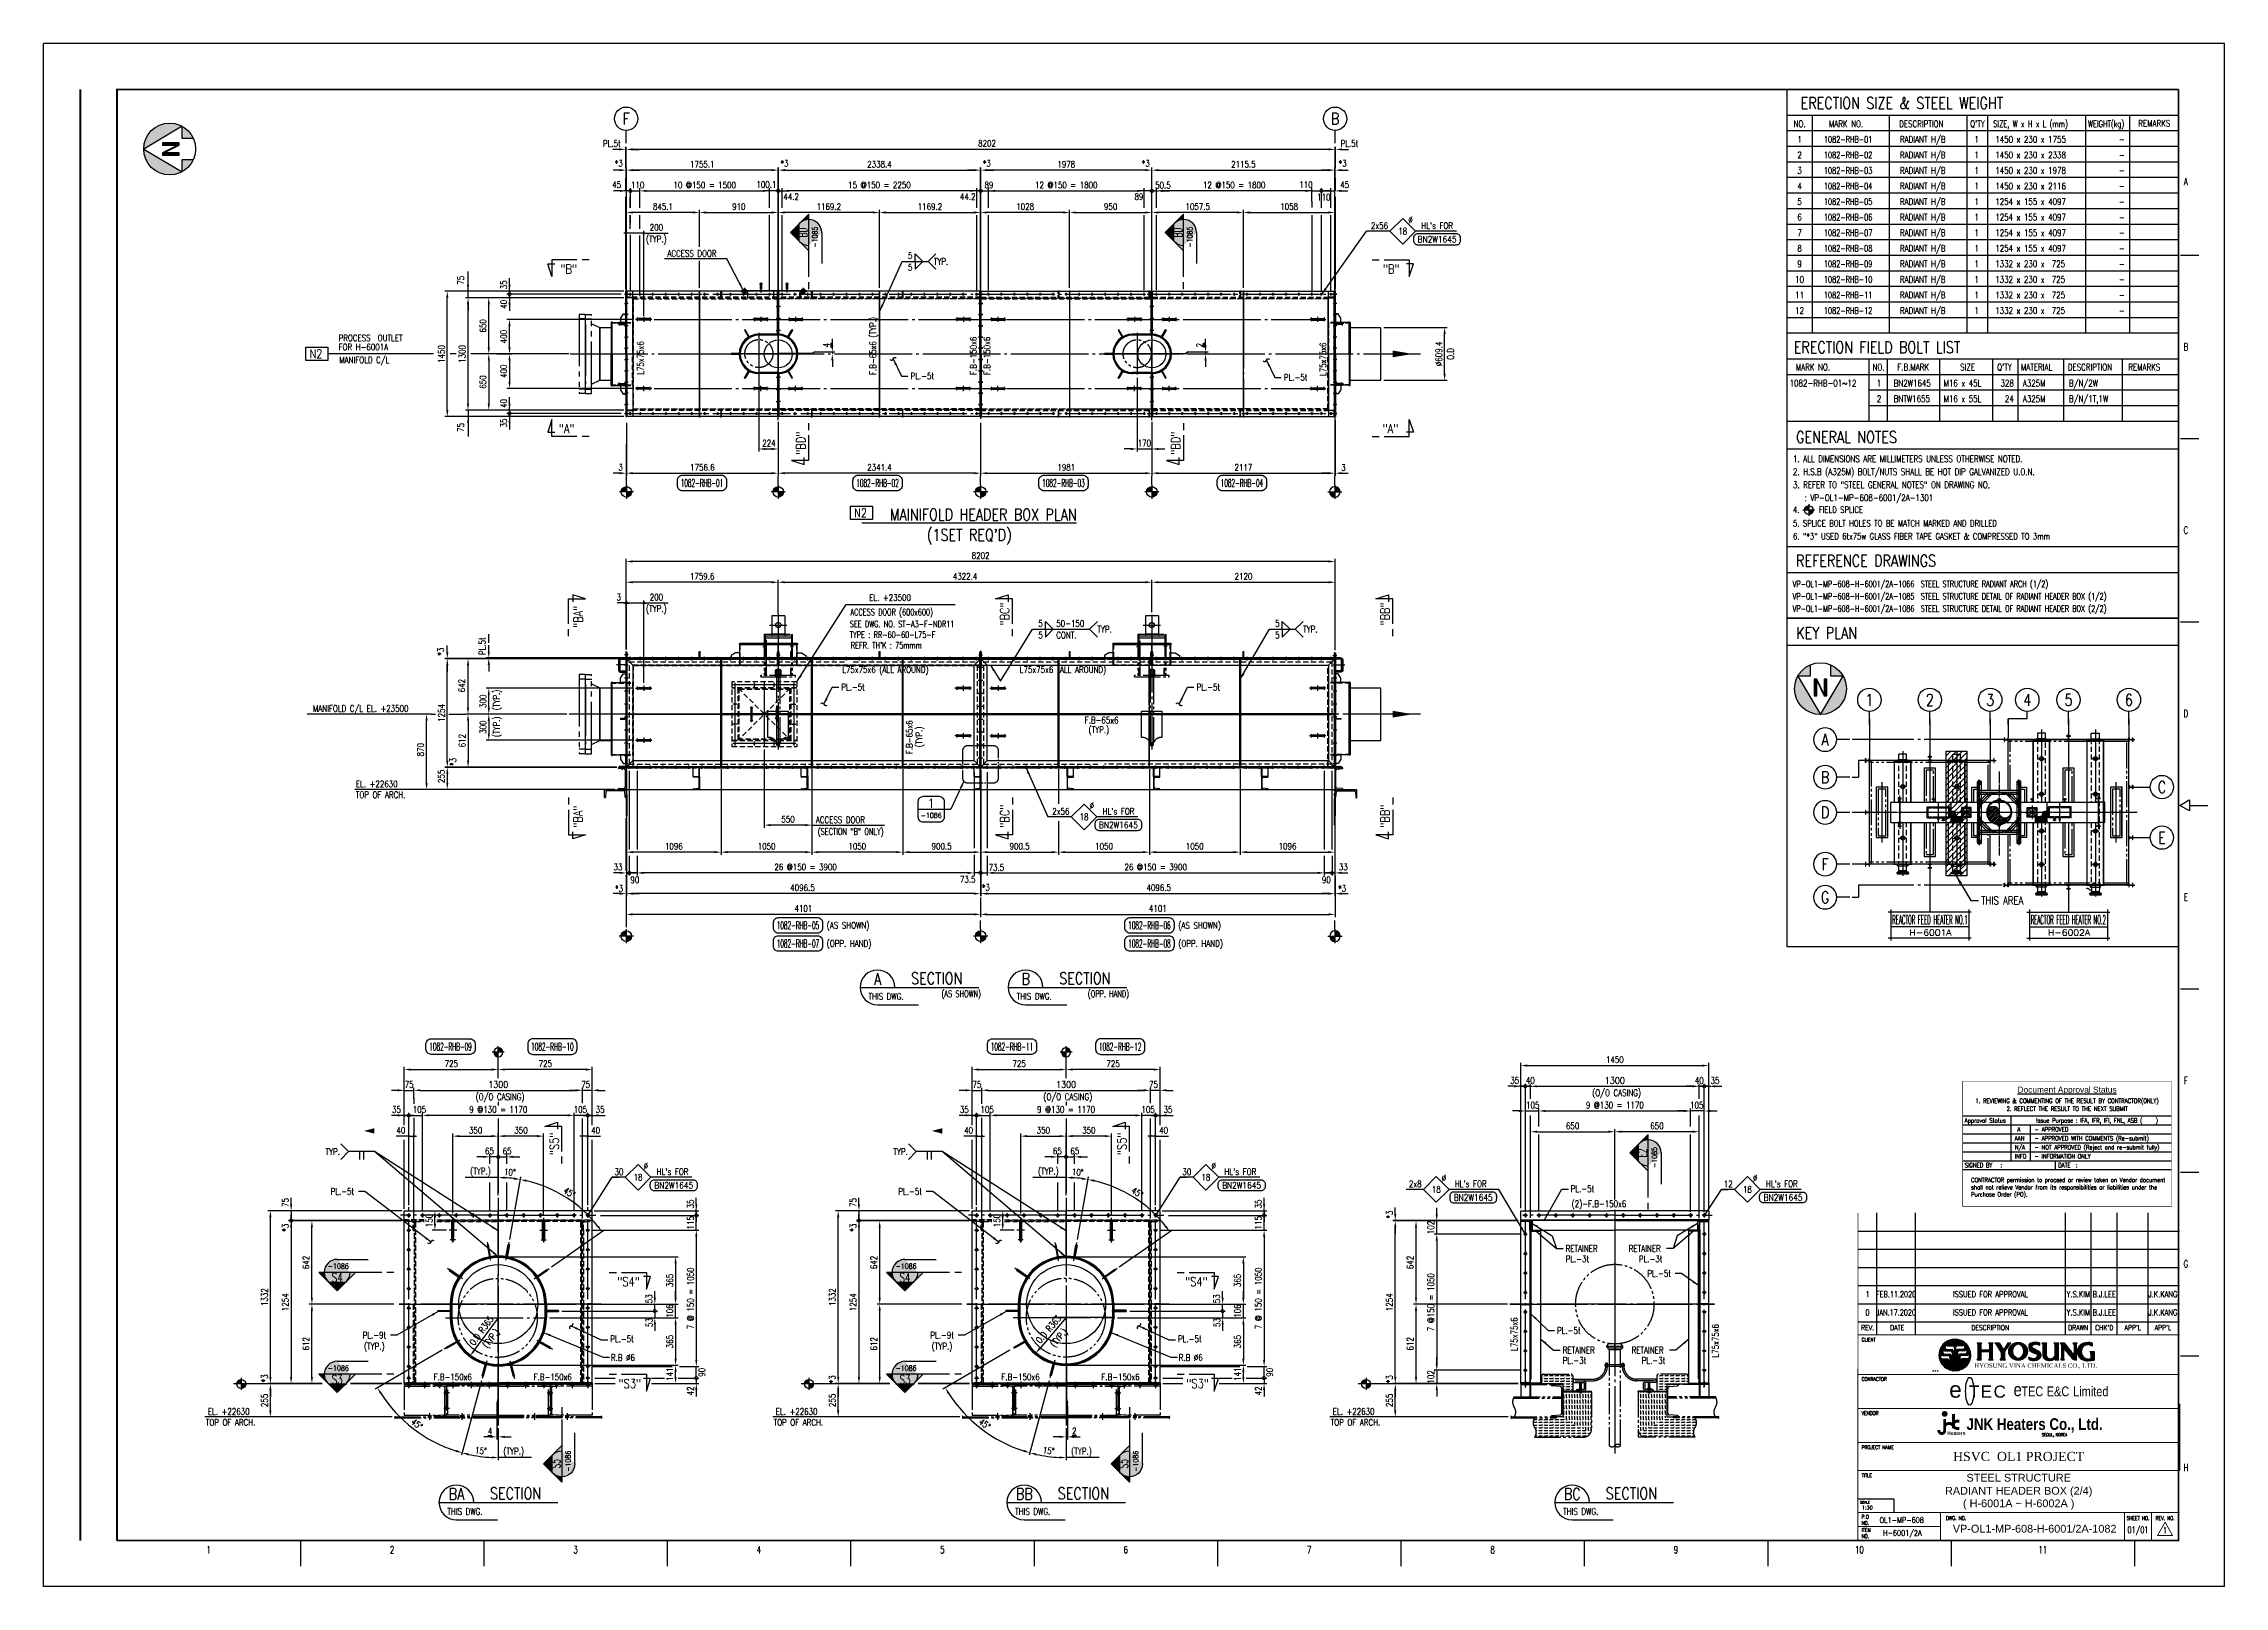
# Model space of a CAD drawing. Header units: millimetres. Extents: x 0 to 232280, y -26939 to 23794.
# Drawn here: x 0 to 25230, y -20656 to -2810 of the extents above; entities that cross this region are included whole.
import ezdxf
from ezdxf.enums import TextEntityAlignment as Align

# ---------------------------------------------------------------- set-up
doc = ezdxf.new("R2010")
doc.units = ezdxf.units.MM
doc.header["$LTSCALE"] = 30
for name, pattern in [('CENTER', [50.8, 31.75, -6.35, 6.35, -6.35]), ('HIDDEN2', [0.1875, 0.125, -0.0625]), ('JNK-CENTER', [34, 30, -1.5, 1, -1.5]), ('JNK-HIDDEN', [3, 2, -1]), ('JNK-PHANTOM', [15, 10, -1, 1, -1, 1, -1]), ('PH2', [15, 10, -1, 1, -1, 1, -1]), ('PHA', [30, 20, -2, 2, -2, 2, -2])]:
    doc.linetypes.add(name, pattern=pattern)
for name, color, linetype in [('9', 2, 'HIDDEN2'), ('BODER', 7, 'Continuous'), ('border', 130, 'Continuous'), ('CEN-R', 1, 'JNK-CENTER'), ('CON-C', 4, 'Continuous'), ('CON-G', 3, 'Continuous'), ('CON-R', 1, 'Continuous'), ('CON-W', 7, 'Continuous'), ('CON-Y', 2, 'Continuous'), ('conL-g', 3, 'Continuous'), ('det', 2, 'PH2'), ('Dim-W', 7, 'Continuous'), ('FORM', 7, 'Continuous'), ('HID-Y', 2, 'JNK-HIDDEN'), ('LOGO-FRAME', 7, 'Continuous'), ('MIS-B', 5, 'Continuous'), ('PAN-W', 6, 'PHA'), ('PHA-M', 6, 'JNK-PHANTOM'), ('RET PL', 2, 'Continuous'), ('STL-OBJT', 7, 'Continuous'), ('TITLE', 7, 'Continuous'), ('TXT-C', 4, 'Continuous'), ('TXT-G', 3, 'Continuous'), ('TXT-Y', 2, 'Continuous'), ('TXTT-C', 4, 'Continuous')]:
    doc.layers.add(name, color=color, linetype=linetype)
doc.layers.add('CONT-G', color=3, linetype='Continuous', lineweight=25)
doc.styles.add('Arial', font='arial.ttf', dxfattribs={"height": 0.2})
doc.styles.add('Logo', font='ARIALNB.TTF', dxfattribs={"width": 0.8})
doc.styles.add('ROMANS', font='ROMANS.shx', dxfattribs={"width": 0.8})
doc.styles.add('SIMPLEX', font='simplex.shx', dxfattribs={"width": 0.8})
doc.styles.get("Standard").update_dxf_attribs({"font": 'romans.shx', "width": 0.8, "bigfont": 'whgtxt.shx'})
doc.styles.add('time', font='times.ttf', dxfattribs={"height": 5})
doc.styles.add('USER1', font='swiss.ttf', dxfattribs={"width": 0.8, "height": 5})
doc.dimstyles.new('DIM30', dxfattribs={"dimscale": 30, "dimtxt": 2.5, "dimasz": 2.5, "dimexe": 1, "dimexo": 1, "dimgap": 1, "dimtad": 1, "dimdec": 0, "dimdsep": 46, "dimtxsty": 'SIMPLEX', "dimcen": 0, "dimclrd": 7, "dimclre": 7, "dimclrt": 2, "dimadec": 1, "dimazin": 2, "dimtfac": 1, "dimtdec": 0, "dimtix": 1, "dimtmove": 2, "dimatfit": 0, "dimfxl": 1, "dimtolj": 1, "dimtzin": 0, "dimarcsym": 0})
doc.dimstyles.new('DIM30_15', dxfattribs={"dimscale": 30, "dimtxt": 2.5, "dimasz": 2.5, "dimexe": 1, "dimexo": 1, "dimgap": 1, "dimtad": 1, "dimdec": 0, "dimlfac": 0.5, "dimdsep": 46, "dimtxsty": 'SIMPLEX', "dimcen": 0, "dimclrd": 7, "dimclre": 7, "dimclrt": 2, "dimadec": 1, "dimazin": 2, "dimtfac": 1, "dimtdec": 0, "dimtix": 1, "dimtmove": 2, "dimatfit": 0, "dimfxl": 1, "dimtolj": 1, "dimtzin": 0, "dimarcsym": 0})
doc.dimstyles.new('DIM30X1.5', dxfattribs={"dimscale": 30, "dimtxt": 2.5, "dimasz": 2.5, "dimexe": 1, "dimexo": 1, "dimgap": 1, "dimtad": 1, "dimdec": 0, "dimlfac": 0.666667, "dimdsep": 46, "dimtxsty": 'SIMPLEX', "dimcen": 0, "dimclrd": 7, "dimclre": 7, "dimclrt": 2, "dimadec": 1, "dimazin": 2, "dimtfac": 1, "dimtdec": 0, "dimtix": 1, "dimtmove": 2, "dimatfit": 0, "dimfxl": 1, "dimtolj": 1, "dimtzin": 0, "dimarcsym": 0})
doc.dimstyles.new('DIM30x3', dxfattribs={"dimscale": 30, "dimtxt": 2.5, "dimasz": 2.5, "dimexe": 1, "dimexo": 1, "dimgap": 1, "dimtad": 1, "dimdec": 0, "dimlfac": 0.333333, "dimdsep": 46, "dimtxsty": 'SIMPLEX', "dimcen": 0, "dimclrd": 7, "dimclre": 7, "dimclrt": 2, "dimadec": 1, "dimazin": 2, "dimtfac": 1, "dimtdec": 0, "dimtix": 1, "dimtmove": 2, "dimatfit": 0, "dimfxl": 1, "dimtolj": 1, "dimtzin": 0, "dimarcsym": 0})
doc.dimstyles.new('DIM40', dxfattribs={"dimscale": 40, "dimtxt": 2.5, "dimasz": 2.5, "dimexe": 1, "dimexo": 1, "dimgap": 1, "dimtad": 1, "dimdec": 0, "dimdsep": 46, "dimtxsty": 'SIMPLEX', "dimcen": 0, "dimclrd": 7, "dimclre": 7, "dimclrt": 2, "dimadec": 1, "dimazin": 2, "dimtfac": 1, "dimtdec": 0, "dimtix": 1, "dimtmove": 2, "dimatfit": 2, "dimfxl": 1, "dimtolj": 1, "dimtzin": 0, "dimarcsym": 1})
doc.dimstyles.new('DIM40x4', dxfattribs={"dimscale": 40, "dimtxt": 2.5, "dimasz": 2.5, "dimexe": 1, "dimexo": 1, "dimgap": 1, "dimtad": 1, "dimdec": 1, "dimlfac": 0.25, "dimdsep": 46, "dimtxsty": 'SIMPLEX', "dimcen": 2.5, "dimclrd": 7, "dimclre": 7, "dimclrt": 2, "dimadec": 1, "dimazin": 2, "dimtfac": 1, "dimtdec": 1, "dimtmove": 2, "dimatfit": 3, "dimfxl": 1, "dimtfill": 1, "dimtolj": 1, "dimtzin": 0, "dimarcsym": 1})
pattern_1 = [(0, (1935.424, -20313.284), (0, 31.75), [31.75, -31.75]), (45, (1967.174, -20313.284), (2e-15, 31.75), [7.9375, -29.02628, 7.9375, -44.90128])]
pattern_2 = [(90, (1935.424, -20313.284), (-31.75, 2e-15), [31.75, -31.75]), (135, (1935.424, -20281.534), (-31.75, 4e-15), [7.9375, -29.02628, 7.9375, -44.90128])]
pattern_3 = [(45, (2440.133, -22053.394), (-21.04748, 21.04748), [])]
pattern_4 = [(45, (9009.21, -22053.394), (-21.04748, 21.04748), [])]

msp = doc.modelspace()

# ---------------------------------------------------------------- texts
at = {"color": 2, "lineweight": 0}
msp.add_text('1:30', height=41.403, dxfattribs=at).set_placement((21098.54, -19764.82), align=Align.CENTER)
at = {"color": 2, "char_height": 75, "attachment_point": 5, "style": 'SIMPLEX'}
for insert, rotation in [((5185.46, -17794.86), 53.412109), ((11753.18, -17787.39), 49.462535)]:
    msp.add_mtext('\\A1;(TYP.)', dxfattribs=dict(at, insert=insert, rotation=rotation))
at = {"layer": 'BODER', "color": 7, "style": 'ROMANS'}
for s, height, width, p in [('1', 69, 0.7, (21101.15, -17277)), ('FEB.11.2020', 69, 0.65, (21432.18, -17277)), ('Y.S.KIM', 69, 0.7, (23540.12, -17277)), ('B.J.LEE', 69, 0.7, (23840.12, -17277)), ('J.K.KANG', 69, 0.7, (24518.56, -17277)), ('0', 69, 0.7, (21101.15, -17487)), ('JAN.17.2020', 69, 0.65, (21432.18, -17487)), ('Y.S.KIM', 69, 0.7, (23540.12, -17487)), ('B.J.LEE', 69, 0.7, (23840.12, -17487)), ('J.K.KANG', 69, 0.7, (24518.56, -17487)), ('1', 75, 0.7, (24543, -20007.43))]:
    msp.add_text(s, height=height, dxfattribs=dict(at, width=width)).set_placement(p, align=Align.MIDDLE)
at = {"layer": 'BODER', "color": 7, "style": 'ROMANS', "width": 0.7}
for p in [(22524.02, -17277), (22524.02, -17487)]:
    msp.add_text('ISSUED FOR APPROVAL', height=69, dxfattribs=at).set_placement(p, align=Align.MIDDLE_CENTER)
at = {"layer": 'BODER', "color": 7, "style": 'Arial'}
for s, p in [('STEEL STRUCTURE', (22850.12, -19398.74)), ('RADIANT HEADER BOX (2/4)', (22850.12, -19561.05)), ('( H-6001A ~ H-6002A )', (22850.12, -19706.49))]:
    msp.add_text(s, height=90, dxfattribs=at).set_placement(p, align=Align.MIDDLE)
msp.add_text('VP-OL1-MP-608-H-6001/2A-1082', height=90, dxfattribs=at).set_placement((23034.87, -20033.94), align=Align.CENTER)
at = {"layer": 'CON-C', "style": 'SIMPLEX', "width": 0.8}
for s, p in [('GENERAL NOTES', (20274.92, -7429.79)), ('REFERENCE DRAWINGS', (20274.64, -8859.88))]:
    msp.add_text(s, height=135, dxfattribs=at).set_placement(p)
for tag, height, p in [('N2', 101.25, (3152.23, -6398.88)), ('N2', 101.25, (9451.45, -8237.68)), ('4', 135, (22950.22, -10400.95))]:
    msp.add_attdef(tag, text='1', height=height, dxfattribs=at).set_placement(p, align=Align.MIDDLE_CENTER)
at = {"layer": 'CON-G', "style": 'SIMPLEX', "width": 0.8}
msp.add_text('THIS AREA', height=90, dxfattribs=at).set_placement((22416.83, -12767.13))
at = {"layer": 'CON-W', "color": 2, "style": 'SIMPLEX', "width": 0.8}
for s, p in [('5', (9999.38, -5300.41)), ('5', (9999.38, -5435.41)), ('5', (11508.51, -9554.6)), ('50-150', (11716, -9554.6)), ('5', (14248.52, -9554.6)), ('5', (11508.51, -9689.6)), ('CONT.', (11716, -9689.6)), ('5', (14248.52, -9689.6)), ('PL.-5t', (17666.95, -16094.06)), ('RETAINER', (17608.72, -16785.45)), ('PL.-3t', (17608.72, -16905.45)), ('RETAINER', (18338, -16785.45)), ('PL.-3t', (18455.15, -16905.45)), ('PL.-5t', (18553.97, -17074.43)), ('PL.-5t', (17509.89, -17733.73)), ('RETAINER', (17575.22, -17960.66)), ('RETAINER', (18371.5, -17960.66)), ('PL.-3t', (17575.22, -18080.66)), ('PL.-3t', (18488.65, -18080.66))]:
    msp.add_text(s, height=75, dxfattribs=at).set_placement(p)
for s, p in [('(AS SHOWN)', (9060.49, -13009.61)), ('(AS SHOWN)', (13126.87, -13009.61)), ('(OPP. HAND)', (9060.49, -13219.61)), ('(OPP. HAND)', (13126.87, -13219.61))]:
    msp.add_text(s, height=75, dxfattribs=at).set_placement(p, align=Align.MIDDLE_LEFT)
at = {"layer": 'CON-Y', "style": 'SIMPLEX'}
for s, height, width, p in [('PROCESS  OUTLET', 75, 0.8, (3412.71, -6252.4)), ('FOR H-6001A', 75, 0.8, (3412.71, -6357.82)), ('MANIFOLD C/L ', 75, 0.8, (3420.38, -6506.52)), ('ACCESS DOOR (600x600)', 75, 0.7, (9334.79, -9423.57)), ('EL. +23500', 75, 0.8, (9551.28, -9256.27)), ('SEE DWG. NO. ST-A3-F-NDR11', 75, 0.7, (9326.35, -9561.9)), ('TYPE : RR-60-60-L75-F', 75, 0.7, (9326.35, -9684.96)), ("REFR. TH'K : 75mmm", 75, 0.7, (9337.96, -9808.59)), ('MANIFOLD C/L EL. +23500', 75, 0.8, (3115.62, -10539.44)), ('SEOUL, KOREA', 33.6336, 0.8, (23119.14, -18918.03))]:
    msp.add_text(s, height=height, dxfattribs=dict(at, width=width)).set_placement(p)
at = {"layer": 'TXT-C', "style": 'SIMPLEX', "width": 0.8}
for s, p in [('ERECTION SIZE & STEEL WEIGHT', (20328.17, -3565.76)), ('ERECTION FIELD BOLT LIST', (20248.17, -6389.79)), ('KEY PLAN', (20275.82, -9693.89))]:
    msp.add_text(s, height=135, dxfattribs=at).set_placement(p)
at = {"layer": 'TXT-G', "style": 'SIMPLEX', "width": 0.8}
for s, p in [('NO.', (20315.32, -3775.76)), ("Q'TY", (22373.44, -3775.76)), ('REMARKS', (24419.08, -3770)), ('REMARKS', (24302.93, -6590))]:
    msp.add_text(s, height=75, dxfattribs=at).set_placement(p, align=Align.CENTER)
at = {"layer": 'TXT-G', "style": 'SIMPLEX'}
for s, width, p in [('MARK NO.', 0.8, (20654.98, -3775.76)), ('DESCRIPTION', 0.8, (21466.97, -3775.76)), ('SIZE, W x H x L (mm)', 0.75, (22556.52, -3775.76)), ('WEIGHT(kg)', 0.75, (23652.06, -3775.76)), ('MARK NO.', 0.8, (20272.47, -6590)), ('NO.', 0.8, (21158.64, -6590)), ('F.B.MARK', 0.8, (21445.73, -6590)), ('SIZE', 0.8, (22173.51, -6590)), ("Q'TY", 0.8, (22601.24, -6590)), ('MATERIAL', 0.8, (22876.52, -6590)), ('DESCRIPTION', 0.8, (23418.89, -6590))]:
    msp.add_text(s, height=75, dxfattribs=dict(at, width=width)).set_placement(p)
at = {"layer": 'TXT-Y', "style": 'SIMPLEX', "width": 0.8}
for s, p in [('1', (20315.32, -3955.76)), ('2', (20315.32, -4135.76)), ('3', (20315.32, -4315.76)), ('4', (20315.32, -4495.76)), ('5', (20315.32, -4675.76)), ('6', (20315.32, -4855.76)), ('7', (20315.32, -5035.76)), ('8', (20315.32, -5215.76)), ('10', (20315.32, -5575.76)), ('9', (20315.32, -5395.76)), ('11', (20315.32, -5755.76)), ('12', (20315.32, -5935.76)), ('(2)-F.B-150x6', (17993.51, -16268.37)), ('F.B-150x6', (4733.42, -18271.27)), ('F.B-150x6', (5890.18, -18271.27)), ('F.B-150x6', (11302.5, -18271.27)), ('F.B-150x6', (12459.25, -18271.27))]:
    msp.add_text(s, height=75, dxfattribs=at).set_placement(p, align=Align.CENTER)
at = {"layer": 'TXT-Y', "style": 'SIMPLEX'}
for s, height, width, p in [('1082-RHB-01', 75, 0.7, (20596.58, -3955.76)), ('RADIANT H/B', 75, 0.8, (21476.58, -3955.76)), ('1450 x 230 x 1755', 75, 0.8, (22578.81, -3955.76)), ('1082-RHB-02', 75, 0.7, (20596.58, -4135.76)), ('1082-RHB-03', 75, 0.7, (20596.58, -4315.76)), ('RADIANT H/B', 75, 0.8, (21476.58, -4135.76)), ('RADIANT H/B', 75, 0.8, (21476.58, -4315.76)), ('1450 x 230 x 2338', 75, 0.8, (22578.81, -4135.76)), ('1450 x 230 x 1978', 75, 0.8, (22578.81, -4315.76)), ('1082-RHB-04', 75, 0.7, (20596.58, -4495.76)), ('RADIANT H/B', 75, 0.8, (21476.58, -4495.76)), ('1450 x 230 x 2116', 75, 0.8, (22578.81, -4495.76)), ('1082-RHB-05', 75, 0.7, (20596.58, -4675.76)), ('1082-RHB-06', 75, 0.7, (20596.58, -4855.76)), ('RADIANT H/B', 75, 0.8, (21476.58, -4675.76)), ('RADIANT H/B', 75, 0.8, (21476.58, -4855.76)), ('1254 x 155 x 4097', 75, 0.8, (22578.81, -4675.76)), ('1254 x 155 x 4097', 75, 0.8, (22578.81, -4855.76)), ('(TYP.)', 75, 0.8, (6969.17, -5107.91)), ('1082-RHB-07', 75, 0.7, (20596.58, -5035.76)), ('RADIANT H/B', 75, 0.8, (21476.58, -5035.76)), ('1254 x 155 x 4097', 75, 0.8, (22578.81, -5035.76)), (' ACCESS DOOR', 75, 0.8, (7175, -5274.67)), ('1082-RHB-08', 75, 0.7, (20596.58, -5215.76)), ('RADIANT H/B', 75, 0.8, (21476.58, -5215.76)), ('1254 x 155 x 4097', 75, 0.8, (22578.81, -5215.76)), ('1082-RHB-09', 75, 0.7, (20596.58, -5395.76)), ('1082-RHB-10', 75, 0.7, (20596.58, -5575.76)), ('RADIANT H/B', 75, 0.8, (21476.58, -5395.76)), ('RADIANT H/B', 75, 0.8, (21476.58, -5575.76)), ('1332 x 230 x  725', 75, 0.8, (22578.81, -5395.76)), ('1332 x 230 x  725', 75, 0.8, (22578.81, -5575.76)), ('1082-RHB-11', 75, 0.7, (20596.58, -5755.76)), ('RADIANT H/B', 75, 0.8, (21476.58, -5755.76)), ('1332 x 230 x  725', 75, 0.8, (22578.81, -5755.76)), ('1082-RHB-12', 75, 0.7, (20596.58, -5935.76)), ('RADIANT H/B', 75, 0.8, (21476.58, -5935.76)), ('1332 x 230 x  725', 75, 0.8, (22578.81, -5935.76)), ('PL.-5t', 75, 0.8, (10029.53, -6692.82)), ('PL.-5t', 75, 0.8, (14348, -6708.21)), ('1082-RHB-01~12', 75, 0.8, (20200.58, -6775.76)), ('1', 75, 0.8, (21209.05, -6775.76)), ('BN2W1645', 75, 0.8, (21404.39, -6775.76)), ('M16 x 45L', 75, 0.8, (21981.3, -6775.76)), ('A325M', 75, 0.8, (22898.57, -6775.76)), ('B/N/2W', 75, 0.8, (23431.95, -6775.76)), ('2', 75, 0.8, (21209.05, -6955.76)), ('BNTW1655', 75, 0.8, (21404.39, -6955.76)), ('M16 x 55L', 75, 0.8, (21981.3, -6955.76)), ('A325M', 75, 0.8, (22898.57, -6955.76)), ('B/N/1T,1W', 75, 0.8, (23431.95, -6955.76)), ('2. H.S.B (A325M) BOLT/NUTS SHALL BE HOT DIP GALVANIZED U.O.N.', 75, 0.8, (20239.08, -7800.76)), ('1. ALL DIMENSIONS ARE MILLIMETERS UNLESS OTHERWISE NOTED.', 75, 0.8, (20239.08, -7650.76)), ('3. REFER TO "STEEL GENERAL NOTES" ON DRAWING NO. ', 75, 0.8, (20239.08, -7950.76)), ('   : VP-OL1-MP-608-6001/2A-1301', 75, 0.8, (20239.08, -8100.76)), ('4.     FIELD SPLICE', 72.8571, 0.8, (20239.08, -8238.88)), ('5. SPLICE BOLT HOLES TO BE MATCH MARKED AND DRILLED', 72.8571, 0.8, (20239.08, -8395.68)), ('6. "*3" USED 6tx75w GLASS FIBER TAPE GASKET & COMPRESSED TO 3mm', 72.8571, 0.8, (20239.08, -8545.75)), ('VP-OL1-MP-608-H-6001/2A-1066  STEEL STRUCTURE RADIANT ARCH (1/2)', 72.8571, 0.75, (20236.23, -9096.29)), ('(TYP.)', 75, 0.8, (6969.17, -9384.76)), ('VP-OL1-MP-608-H-6001/2A-1085  STEEL STRUCTURE DETAIL OF RADIANT HEADER BOX (1/2)', 72.8571, 0.75, (20236.23, -9238.54)), ('VP-OL1-MP-608-H-6001/2A-1086  STEEL STRUCTURE DETAIL OF RADIANT HEADER BOX (2/2)', 72.8571, 0.75, (20236.23, -9381.55)), ('PL.-5t', 75, 0.8, (9228.43, -10291.67)), ('PL.-5t', 75, 0.8, (13338.87, -10291.67)), (' ACCESS DOOR', 75, 0.8, (8892.88, -11825.96)), ('(TYP.)', 75, 0.8, (4935.36, -15890.39)), ('(TYP.)', 75, 0.8, (11504.44, -15890.39)), ('PL.-5t', 75, 0.8, (3320.62, -16125.38)), ('PL.-5t', 75, 0.8, (9889.69, -16125.38)), ('PL.-9t', 75, 0.8, (3690.07, -17787.8)), ('(TYP.)', 75, 0.8, (3706.23, -17915.24)), ('PL.-5t', 75, 0.8, (6555.74, -17830.66)), ('PL.-9t', 75, 0.8, (10259.15, -17787.8)), ('(TYP.)', 75, 0.8, (10275.31, -17915.24)), ('PL.-5t', 75, 0.8, (13124.82, -17830.66)), ('R.B %%C6', 75, 0.8, (6563.01, -18046.46)), ('R.B %%C6', 75, 0.8, (13132.09, -18046.46)), ('(TYP.)', 75, 0.8, (5318.62, -19130.16)), ('(TYP.)', 75, 0.8, (11887.69, -19130.16))]:
    msp.add_text(s, height=height, dxfattribs=dict(at, width=width)).set_placement(p)
at = {"layer": 'TXT-Y', "style": 'SIMPLEX', "width": 0.8}
for s, p in [('1', (22390.58, -3955.76)), ('-', (24075.67, -3955.76)), ('1', (22390.58, -4135.76)), ('1', (22390.58, -4315.76)), ('-', (24075.67, -4135.76)), ('-', (24075.67, -4315.76)), ('1', (22390.58, -4495.76)), ('-', (24075.67, -4495.76)), ('1', (22390.58, -4675.76)), ('1', (22390.58, -4855.76)), ('-', (24075.67, -4675.76)), ('1', (22390.58, -5035.76)), ('-', (24075.67, -4855.76)), ('-', (24075.67, -5035.76)), ('1', (22390.58, -5215.76)), ('-', (24075.67, -5215.76)), ('1', (22390.58, -5395.76)), ('1', (22390.58, -5575.76)), ('-', (24075.67, -5395.76)), ('-', (24075.67, -5575.76)), ('1', (22390.58, -5755.76)), ('-', (24075.67, -5755.76)), ('1', (22390.58, -5935.76)), ('-', (24075.67, -5935.76)), ('328', (22793.96, -6775.76)), ('24', (22793.96, -6955.76))]:
    msp.add_text(s, height=75, dxfattribs=at).set_placement(p, align=Align.RIGHT)
for p in [(10299.02, -5329.81), (12191.87, -9584), (14571.89, -9584), (3261.76, -15626.5), (9830.84, -15626.5)]:
    msp.add_text('TYP.', height=75, dxfattribs=at).set_placement(p, align=Align.MIDDLE_LEFT)
at = {"layer": 'TXT-Y', "color": 2, "style": 'SIMPLEX', "width": 0.8}
for s, p in [('F.B-65x6 (TYP.)', (9631.45, -6643.51)), ('L75x75x6', (6942.53, -6641.51)), ('F.B-150x6 ', (10794.06, -6643.51)), ('F.B-150x6 ', (10951.2, -6643.51)), ('L75x75x6', (14839.23, -6655.18)), ('L75x75x6', (17051.17, -17932.8)), ('L75x75x6', (19379.12, -18010.17))]:
    msp.add_text(s, height=75, rotation=90, dxfattribs=at).set_placement(p)
for s, p in [('L75x75x6 (ALL AROUND)', (9238.38, -10089.31)), ('L75x75x6 (ALL AROUND)', (11293.31, -10089.31)), ('EL. +22630', (3611.55, -11411.78)), ('TOP OF ARCH.', (3611.55, -11536.7)), ('EL. +22630', (1900.39, -18671.16)), ('EL. +22630', (8469.47, -18671.16)), ('EL. +22630', (14914.33, -18671.16)), ('TOP OF ARCH.', (1876.75, -18796.07)), ('TOP OF ARCH.', (8445.83, -18796.07)), ('TOP OF ARCH.', (14890.69, -18796.07))]:
    msp.add_text(s, height=75, dxfattribs=at).set_placement(p)
for p in [(5276.69, -10283.12), (5276.69, -10593.26)]:
    msp.add_text('(TYP.)', height=75, rotation=90, dxfattribs=at).set_placement(p, align=Align.RIGHT)
for s, p in [('F.B-65x6', (10053.67, -10834.3)), ('(TYP.)', (10164.9, -10829.55))]:
    msp.add_text(s, height=75, rotation=90, dxfattribs=at).set_placement(p, align=Align.CENTER)
at = {"layer": 'TXT-Y', "color": 2, "style": 'SIMPLEX'}
for s, width, p in [('F.B-65x6', 0.8, (12240.39, -10673.27)), ('(TYP.)', 0.8, (12208.53, -10784.34)), ('(SECTION "B" ONLY)', 0.7, (9337.08, -11962.03))]:
    msp.add_text(s, height=75, dxfattribs=dict(at, width=width)).set_placement(p, align=Align.CENTER)
at = {"layer": 'TXTT-C', "style": 'SIMPLEX', "width": 0.8}
for s, p in [('%%U    MAINIFOLD HEADER BOX PLAN', (10709.64, -8324.97)), ("(1SET REQ'D)", (10709.64, -8560.1))]:
    msp.add_text(s, height=135, dxfattribs=at).set_placement(p, align=Align.CENTER)

# ---------------------------------------------------------------- blocks, each defined once
blk = doc.blocks.new('etc')
at = {"color": 3}
blk.add_ellipse((25.31, -6.18), major_axis=(0, 5.34), ratio=0.29564, dxfattribs=at)
at = {"color": 6, "style": 'USER1'}
for s, height, p in [('e', 6.25, (17.39, -8.68)), ('T', 4.7, (25.03, -8.68)), ('E', 4.7, (29.55, -8.68)), ('C', 4.7, (34.52, -8.68))]:
    blk.add_text(s, height=height, dxfattribs=at).set_placement(p)
at = {"color": 4, "style": 'USER1', "width": 0.8}
for s, height, p in [('e', 5.1, (42.22, -8.11)), ('TEC', 3.781, (45.22, -8.15)), ('E&C', 3.781, (55.01, -8.15)), ('Limited', 3.781, (65.2, -8.15))]:
    blk.add_text(s, height=height, dxfattribs=at).set_placement(p)
blk = doc.blocks.new('TITLE')
at = {"color": 7}
for p, q in [((841, 594.85), (0, 594.85)), ((0, 0), (0, 594.85)), ((841, 0), (841, 594.85)), ((824.02, 513.34), (831.1, 513.34)), ((824.02, 442.6), (831.1, 442.6)), ((824.02, 371.87), (831.1, 371.87)), ((823.88, 301.14), (827.42, 303.26)), ((827.56, 303.26), (827.56, 299.02)), ((827.56, 299.02), (823.88, 301.14)), ((827.56, 301.14), (834.63, 301.14)), ((824.02, 230.41), (831.1, 230.41)), ((824.02, 159.68), (831.1, 159.68)), ((824.02, 88.95), (831.1, 88.95)), ((823.67, 70.34), (823.67, 44.64)), ((99.02, 17.68), (99.02, 7.78)), ((169.76, 17.68), (169.76, 7.78)), ((240.49, 17.68), (240.49, 7.78)), ((311.22, 17.68), (311.22, 7.78)), ((381.95, 17.68), (381.95, 7.78)), ((452.68, 17.68), (452.68, 7.78)), ((523.41, 17.68), (523.41, 7.78)), ((594.15, 17.68), (594.15, 7.78)), ((664.88, 17.68), (664.88, 7.78)), ((735.61, 17.68), (735.61, 7.78)), ((806.34, 17.68), (806.34, 7.78)), ((841, 0), (0, 0))]:
    blk.add_line(p, q, dxfattribs=at)
at = {"color": 5}
for p, q in [((731.11, 90.5), (733.27, 92.66)), ((731.12, 90.55), (733.27, 92.7)), ((731.13, 90.6), (733.27, 92.74)), ((731.14, 90.65), (733.27, 92.78)), ((731.16, 90.7), (733.27, 92.81)), ((731.17, 90.75), (733.27, 92.85)), ((731.18, 90.8), (733.27, 92.89)), ((731.2, 90.86), (733.27, 92.93)), ((731.22, 90.91), (733.27, 92.97)), ((731.23, 90.97), (733.27, 93.01)), ((731.25, 91.02), (733.27, 93.04)), ((731.27, 91.08), (733.27, 93.08)), ((731.29, 91.13), (733.27, 93.12)), ((731.31, 91.19), (733.27, 93.16)), ((731.33, 91.25), (733.27, 93.2)), ((731.35, 91.31), (733.27, 93.23)), ((731.37, 91.37), (733.27, 93.27)), ((731.4, 91.44), (733.27, 93.31)), ((731.42, 91.5), (733.27, 93.35)), ((731.45, 91.57), (733.27, 93.39)), ((731.48, 91.63), (733.27, 93.43)), ((731.51, 91.7), (733.27, 93.46)), ((731.54, 91.77), (733.27, 93.5)), ((731.58, 91.85), (733.27, 93.54)), ((731.61, 91.92), (733.27, 93.58)), ((731.65, 92), (734.26, 94.6)), ((731.7, 92.08), (734.18, 94.56)), ((731.74, 92.17), (734.09, 94.51)), ((731.79, 92.25), (734, 94.46)), ((731.85, 92.35), (733.91, 94.41)), ((731.91, 92.45), (733.81, 94.34)), ((731.98, 92.56), (733.7, 94.27)), ((732.06, 92.68), (733.58, 94.19)), ((732.16, 92.81), (733.44, 94.09)), ((732.29, 92.98), (733.28, 93.97)), ((732.4, 91.75), (733.27, 92.62)), ((732.44, 91.75), (733.27, 92.58)), ((732.47, 91.75), (733.27, 92.55)), ((732.48, 93.21), (733.05, 93.78)), ((733.28, 93.58), (734.33, 94.64)), ((733.31, 93.58), (734.41, 94.68)), ((733.35, 93.58), (734.48, 94.71)), ((733.39, 93.58), (734.55, 94.75)), ((733.43, 93.58), (734.62, 94.78)), ((733.47, 93.58), (734.69, 94.81)), ((733.5, 93.58), (734.76, 94.83)), ((733.54, 93.58), (734.82, 94.86)), ((733.58, 93.58), (734.88, 94.88)), ((733.62, 93.58), (734.94, 94.91)), ((733.66, 93.58), (735, 94.93)), ((733.7, 93.09), (735.76, 95.15)), ((733.7, 93.13), (735.71, 95.14)), ((733.7, 93.17), (735.66, 95.12)), ((733.7, 93.21), (735.61, 95.11)), ((733.7, 93.25), (735.56, 95.1)), ((733.7, 93.28), (735.5, 95.09)), ((733.7, 93.32), (735.45, 95.07)), ((733.7, 93.36), (735.4, 95.06)), ((733.7, 93.4), (735.35, 95.04)), ((733.7, 93.44), (735.29, 95.03)), ((733.7, 93.47), (735.24, 95.01)), ((733.7, 93.51), (735.18, 94.99)), ((733.7, 93.55), (735.12, 94.97)), ((733.7, 93.58), (735.06, 94.95)), ((733.71, 93.03), (735.85, 95.17)), ((733.71, 93.06), (735.81, 95.16)), ((733.72, 93), (735.9, 95.18)), ((733.73, 92.97), (735.95, 95.19)), ((733.74, 92.94), (736, 95.2)), ((733.75, 92.92), (736.04, 95.2)), ((733.77, 92.89), (736.09, 95.21)), ((733.78, 92.87), (736.13, 95.22)), ((733.8, 92.85), (736.18, 95.23)), ((733.82, 92.83), (736.22, 95.23)), ((733.84, 92.81), (736.27, 95.24)), ((733.86, 92.79), (736.31, 95.24)), ((733.88, 92.78), (736.36, 95.25)), ((733.91, 92.76), (736.4, 95.25)), ((733.93, 92.75), (736.44, 95.26)), ((733.96, 92.74), (736.48, 95.26)), ((733.99, 92.73), (736.53, 95.27)), ((734.02, 92.72), (736.57, 95.27)), ((734.05, 92.71), (736.61, 95.27)), ((734.08, 92.71), (736.65, 95.28)), ((734.12, 92.71), (736.69, 95.28)), ((734.16, 92.71), (736.73, 95.28)), ((734.2, 92.71), (736.77, 95.28)), ((734.23, 92.71), (736.81, 95.29)), ((734.27, 92.71), (736.85, 95.29)), ((734.31, 92.71), (736.89, 95.29)), ((734.35, 92.71), (736.93, 95.29)), ((734.39, 92.71), (736.97, 95.29)), ((734.43, 92.71), (737.01, 95.29)), ((734.46, 92.71), (737.05, 95.29)), ((734.5, 92.71), (737.09, 95.29)), ((734.54, 92.71), (737.12, 95.29)), ((734.58, 92.71), (737.16, 95.29)), ((734.62, 92.71), (737.2, 95.29)), ((734.65, 92.71), (737.24, 95.29)), ((734.69, 92.71), (737.27, 95.29)), ((734.73, 92.71), (737.31, 95.29)), ((734.77, 92.71), (737.35, 95.29)), ((734.81, 92.71), (737.38, 95.28)), ((734.85, 92.71), (737.42, 95.28)), ((734.88, 92.71), (737.46, 95.28)), ((734.92, 92.71), (737.49, 95.28)), ((734.96, 92.71), (737.53, 95.28)), ((735, 92.71), (737.56, 95.27)), ((735.04, 92.71), (737.6, 95.27)), ((735.07, 92.71), (737.63, 95.27)), ((735.11, 92.71), (737.67, 95.26)), ((735.15, 92.71), (737.7, 95.26)), ((735.19, 92.71), (737.74, 95.26)), ((735.23, 92.71), (737.77, 95.25)), ((735.27, 92.71), (737.81, 95.25)), ((735.3, 92.71), (737.84, 95.24)), ((735.34, 92.71), (737.87, 95.24)), ((735.38, 92.71), (737.91, 95.24)), ((735.42, 92.71), (737.94, 95.23)), ((735.46, 92.71), (737.97, 95.23)), ((735.5, 92.71), (738.01, 95.22)), ((735.53, 92.71), (738.04, 95.22)), ((735.57, 92.71), (738.07, 95.21)), ((735.61, 92.71), (738.11, 95.2)), ((735.65, 92.71), (738.14, 95.2)), ((735.69, 92.71), (738.17, 95.19)), ((735.72, 92.71), (738.2, 95.19)), ((735.76, 92.71), (738.24, 95.18)), ((735.8, 92.71), (738.27, 95.17)), ((735.84, 92.71), (738.3, 95.17)), ((735.88, 92.71), (738.33, 95.16)), ((735.92, 92.71), (738.36, 95.16)), ((735.95, 92.71), (738.39, 95.15)), ((735.99, 92.71), (738.43, 95.14)), ((736.03, 92.71), (738.46, 95.13)), ((736.07, 92.71), (738.49, 95.13)), ((736.11, 92.71), (738.52, 95.12)), ((736.14, 92.71), (738.55, 95.11)), ((736.18, 92.71), (738.58, 95.1)), ((736.22, 92.71), (738.61, 95.1)), ((736.26, 92.71), (738.64, 95.09)), ((736.29, 92.7), (738.67, 95.08)), ((736.33, 92.7), (738.7, 95.07)), ((736.36, 92.69), (738.73, 95.06)), ((736.39, 92.69), (738.76, 95.06)), ((736.42, 92.68), (738.79, 95.05)), ((736.45, 92.67), (738.82, 95.04)), ((736.48, 92.66), (738.85, 95.03)), ((736.5, 92.65), (738.88, 95.02)), ((736.53, 92.63), (738.91, 95.01)), ((736.55, 92.62), (738.94, 95)), ((736.58, 92.6), (738.96, 94.99)), ((736.6, 92.59), (738.99, 94.98)), ((736.62, 92.57), (739.02, 94.97)), ((736.64, 92.56), (739.05, 94.96)), ((736.66, 92.54), (739.08, 94.95)), ((736.68, 92.52), (739.11, 94.94)), ((736.7, 92.5), (739.14, 94.93)), ((736.72, 92.48), (739.16, 94.92)), ((736.74, 92.46), (739.19, 94.91)), ((736.76, 92.44), (739.22, 94.9)), ((736.77, 92.42), (739.25, 94.89)), ((736.79, 92.4), (739.27, 94.88)), ((736.8, 92.37), (739.3, 94.87)), ((736.82, 92.35), (739.33, 94.86)), ((736.83, 92.32), (739.36, 94.85)), ((736.84, 92.3), (739.38, 94.84)), ((736.85, 92.27), (739.41, 94.83)), ((736.86, 92.24), (739.44, 94.82)), ((736.87, 92.21), (739.47, 94.81)), ((736.88, 92.18), (739.49, 94.79)), ((736.88, 92.15), (739.52, 94.78)), ((736.89, 92.12), (739.55, 94.77)), ((736.89, 92.08), (739.57, 94.76)), ((736.9, 92.05), (739.6, 94.75)), ((736.9, 92.01), (739.62, 94.74)), ((736.9, 91.97), (739.65, 94.72)), ((737.55, 92.59), (739.68, 94.71)), ((737.64, 92.64), (739.7, 94.7)), ((737.71, 92.67), (739.73, 94.69)), ((737.76, 92.69), (739.75, 94.67)), ((737.81, 92.7), (739.78, 94.66)), ((737.86, 92.7), (739.81, 94.65)), ((737.9, 92.71), (739.83, 94.64)), ((737.94, 92.71), (739.86, 94.62)), ((737.98, 92.71), (739.88, 94.61)), ((738.02, 92.71), (739.91, 94.6)), ((738.05, 92.71), (739.93, 94.58)), ((738.09, 92.71), (739.96, 94.57)), ((738.13, 92.71), (739.98, 94.56)), ((738.17, 92.71), (740.01, 94.54)), ((738.21, 92.71), (740.03, 94.53)), ((738.25, 92.71), (740.06, 94.52)), ((738.28, 92.71), (740.08, 94.5)), ((738.32, 92.71), (740.1, 94.49)), ((738.36, 92.71), (740.13, 94.48)), ((738.4, 92.71), (740.15, 94.46)), ((738.44, 92.71), (740.18, 94.45)), ((738.47, 92.71), (740.2, 94.43)), ((738.51, 92.71), (740.22, 94.42)), ((738.55, 92.71), (740.25, 94.41)), ((738.59, 92.71), (740.27, 94.39)), ((738.63, 92.71), (740.3, 94.38)), ((738.67, 92.71), (740.32, 94.36)), ((738.7, 92.71), (740.34, 94.35)), ((738.74, 92.71), (740.37, 94.33)), ((738.78, 92.71), (740.39, 94.32)), ((738.82, 92.71), (740.41, 94.3)), ((738.86, 92.71), (740.44, 94.29)), ((738.9, 92.71), (740.46, 94.27)), ((738.93, 92.71), (740.48, 94.26)), ((738.97, 92.71), (740.5, 94.24)), ((739.01, 92.71), (740.53, 94.23)), ((739.05, 92.71), (740.55, 94.21)), ((739.09, 92.71), (740.57, 94.19)), ((739.12, 92.71), (740.59, 94.18)), ((739.16, 92.71), (740.62, 94.16)), ((739.2, 92.71), (740.64, 94.15)), ((739.24, 92.71), (740.66, 94.13)), ((739.28, 92.71), (740.68, 94.11)), ((739.32, 92.71), (740.71, 94.1)), ((739.35, 92.71), (740.73, 94.08)), ((739.39, 92.71), (740.75, 94.07)), ((739.43, 92.71), (740.77, 94.05)), ((739.47, 92.71), (740.79, 94.03)), ((739.51, 92.71), (740.81, 94.02)), ((739.54, 92.71), (740.84, 94)), ((739.58, 92.71), (740.45, 93.58)), ((739.62, 92.71), (740.45, 93.54)), ((739.66, 92.71), (740.45, 93.5)), ((739.7, 92.71), (740.45, 93.46)), ((739.74, 92.71), (740.45, 93.43)), ((739.77, 92.71), (740.45, 93.39)), ((739.81, 92.71), (740.45, 93.35)), ((739.85, 92.71), (740.45, 93.31)), ((739.89, 92.71), (740.45, 93.27)), ((739.93, 92.71), (740.45, 93.23)), ((739.96, 92.71), (740.45, 93.2)), ((740, 92.71), (740.45, 93.16)), ((740, 90.88), (741.97, 92.84)), ((740.04, 92.71), (740.45, 93.12)), ((740.04, 90.88), (741.99, 92.82)), ((740.08, 92.71), (740.45, 93.08)), ((740.08, 90.88), (742, 92.8)), ((740.12, 90.88), (742.02, 92.78)), ((740.13, 92.72), (740.44, 93.04)), ((740.16, 90.88), (742.04, 92.75)), ((740.18, 92.73), (740.43, 92.98)), ((740.2, 90.88), (742.05, 92.73)), ((740.23, 90.88), (742.07, 92.71)), ((740.25, 92.76), (740.4, 92.91)), ((740.27, 90.88), (742.08, 92.69)), ((740.31, 90.88), (742.1, 92.66)), ((740.35, 90.88), (742.11, 92.64)), ((740.39, 90.88), (742.13, 92.62)), ((740.42, 90.88), (742.15, 92.6)), ((740.46, 93.58), (740.86, 93.98)), ((740.5, 93.58), (740.88, 93.97)), ((740.53, 93.58), (740.9, 93.95)), ((740.57, 93.58), (740.92, 93.93)), ((740.61, 93.58), (740.94, 93.91)), ((740.65, 93.58), (740.96, 93.9)), ((740.69, 93.58), (740.98, 93.88)), ((740.72, 93.58), (741.01, 93.86)), ((740.76, 93.58), (741.03, 93.85)), ((740.78, 91.69), (741.95, 92.86)), ((740.8, 93.58), (741.05, 93.83)), ((740.83, 91.77), (741.94, 92.89)), ((740.84, 93.58), (741.07, 93.81)), ((740.85, 91.84), (741.92, 92.91)), ((740.87, 91.94), (741.89, 92.95)), ((740.87, 91.89), (741.9, 92.93)), ((740.88, 93.58), (741.09, 93.79)), ((740.88, 93.55), (741.11, 93.77)), ((740.88, 93.51), (741.13, 93.76)), ((740.88, 93.47), (741.15, 93.74)), ((740.88, 93.44), (741.17, 93.72)), ((740.88, 93.4), (741.19, 93.7)), ((740.88, 93.36), (741.21, 93.68)), ((740.88, 93.32), (741.23, 93.67)), ((740.88, 93.28), (741.25, 93.65)), ((740.88, 93.24), (741.27, 93.63)), ((740.88, 93.21), (741.29, 93.61)), ((740.88, 93.17), (741.31, 93.59)), ((740.88, 93.13), (741.33, 93.57)), ((740.88, 93.09), (741.35, 93.55)), ((740.88, 93.05), (741.37, 93.54)), ((740.88, 93.02), (741.38, 93.52)), ((740.88, 92.98), (741.4, 93.5)), ((740.88, 92.94), (741.42, 93.48)), ((740.88, 92.9), (741.44, 93.46)), ((740.88, 92.86), (741.46, 93.44)), ((740.88, 92.82), (741.48, 93.42)), ((740.88, 92.79), (741.5, 93.4)), ((740.88, 92.75), (741.52, 93.38)), ((740.88, 92.71), (741.54, 93.36)), ((740.88, 92.67), (741.55, 93.34)), ((740.88, 92.63), (741.57, 93.32)), ((740.88, 92.6), (741.59, 93.3)), ((740.88, 92.56), (741.61, 93.28)), ((740.88, 92.52), (741.63, 93.26)), ((740.88, 92.48), (741.64, 93.24)), ((740.88, 92.44), (741.66, 93.22)), ((740.88, 92.4), (741.68, 93.2)), ((740.88, 92.37), (741.7, 93.18)), ((740.88, 92.33), (741.72, 93.16)), ((740.88, 92.29), (741.73, 93.14)), ((740.88, 92.25), (741.75, 93.12)), ((740.88, 92.21), (741.77, 93.1)), ((740.88, 92.18), (741.79, 93.08)), ((740.88, 92.14), (741.8, 93.06)), ((740.88, 92.1), (741.82, 93.04)), ((740.88, 92.06), (741.84, 93.01)), ((740.88, 92.02), (741.85, 92.99)), ((740.88, 91.98), (741.87, 92.97)), ((741.34, 91.75), (742.16, 92.57)), ((741.38, 91.75), (742.18, 92.55)), ((741.41, 91.75), (742.19, 92.53)), ((745.66, 93.89), (745.7, 93.93)), ((745.7, 93.83), (745.8, 93.93)), ((745.74, 93.77), (745.89, 93.93)), ((745.77, 93.72), (745.99, 93.93)), ((745.81, 93.66), (746.08, 93.93)), ((745.85, 93.6), (746.18, 93.93)), ((745.89, 93.54), (746.27, 93.93)), ((745.92, 93.49), (746.36, 93.93)), ((745.93, 93.3), (746.55, 93.93)), ((745.93, 93.21), (746.65, 93.93)), ((745.93, 93.11), (746.74, 93.93)), ((745.93, 93.02), (746.84, 93.93)), ((745.93, 92.92), (746.93, 93.93)), ((745.93, 92.83), (747.03, 93.93)), ((745.93, 92.73), (747.12, 93.93)), ((745.93, 92.64), (747.22, 93.93)), ((745.93, 92.54), (747.31, 93.93)), ((745.93, 93.4), (746.46, 93.93)), ((745.93, 92.45), (747.3, 93.82)), ((745.93, 92.35), (747.12, 93.55)), ((745.93, 92.26), (747.08, 93.41)), ((745.93, 92.16), (747.08, 93.31)), ((745.93, 92.07), (747.08, 93.22)), ((745.93, 91.97), (747.08, 93.12)), ((745.93, 91.88), (747.08, 93.03)), ((745.93, 91.78), (747.08, 92.93)), ((745.93, 91.69), (747.08, 92.84)), ((745.93, 91.6), (747.08, 92.74)), ((745.93, 91.5), (747.08, 92.65)), ((745.93, 91.41), (747.08, 92.55)), ((750.06, 93.93), (750.06, 93.93)), ((750.1, 93.87), (750.16, 93.93)), ((750.14, 93.81), (750.25, 93.93)), ((750.18, 93.75), (750.35, 93.93)), ((750.21, 93.7), (750.44, 93.93)), ((750.25, 93.64), (750.54, 93.93)), ((750.29, 93.58), (750.63, 93.93)), ((750.33, 93.53), (750.73, 93.93)), ((750.36, 93.46), (750.82, 93.93)), ((750.36, 93.37), (750.92, 93.93)), ((750.36, 93.27), (751.01, 93.93)), ((750.36, 93.18), (751.11, 93.93)), ((750.36, 93.08), (751.2, 93.93)), ((750.36, 92.99), (751.3, 93.93)), ((750.36, 92.89), (751.39, 93.93)), ((750.36, 92.8), (751.48, 93.93)), ((750.36, 92.7), (751.58, 93.93)), ((750.36, 92.61), (751.67, 93.93)), ((750.36, 92.51), (751.77, 93.93)), ((750.36, 92.42), (751.67, 93.74)), ((750.36, 92.32), (751.5, 93.47)), ((750.36, 92.23), (751.5, 93.38)), ((750.36, 92.13), (751.5, 93.28)), ((750.36, 92.04), (751.5, 93.19)), ((750.36, 91.94), (751.5, 93.09)), ((750.36, 91.85), (751.5, 93)), ((750.36, 91.76), (751.5, 92.9)), ((750.36, 91.66), (751.5, 92.81)), ((750.36, 91.57), (751.5, 92.71)), ((750.36, 91.47), (751.5, 92.62)), ((750.36, 91.38), (751.5, 92.52)), ((752.5, 93.9), (752.53, 93.93)), ((752.55, 93.85), (752.62, 93.93)), ((752.6, 93.8), (752.72, 93.93)), ((752.64, 93.76), (752.81, 93.93)), ((752.69, 93.71), (752.91, 93.93)), ((752.74, 93.66), (753, 93.93)), ((752.78, 93.61), (753.1, 93.93)), ((752.83, 93.56), (753.19, 93.93)), ((752.88, 93.52), (753.29, 93.93)), ((752.92, 93.46), (753.38, 93.93)), ((752.95, 93.4), (753.48, 93.93)), ((752.99, 93.34), (753.57, 93.93)), ((753.02, 93.28), (753.67, 93.93)), ((753.06, 93.22), (753.76, 93.93)), ((753.09, 93.17), (753.86, 93.93)), ((753.13, 93.11), (753.95, 93.93)), ((753.16, 93.05), (754.05, 93.93)), ((753.2, 92.99), (754.11, 93.9)), ((753.24, 92.93), (754.15, 93.85)), ((753.27, 92.87), (754.2, 93.8)), ((753.31, 92.81), (754.25, 93.75)), ((753.34, 92.75), (754.29, 93.7)), ((753.38, 92.69), (754.34, 93.65)), ((753.41, 92.63), (754.39, 93.61)), ((753.45, 92.57), (754.43, 93.55)), ((753.48, 92.51), (754.46, 93.49)), ((753.52, 92.45), (754.5, 93.43)), ((753.56, 92.39), (754.54, 93.37)), ((753.59, 92.34), (754.57, 93.32)), ((753.63, 92.28), (754.61, 93.26)), ((753.66, 92.22), (754.64, 93.2)), ((753.7, 92.16), (754.68, 93.14)), ((753.73, 92.1), (754.71, 93.08)), ((753.77, 92.04), (754.75, 93.02)), ((753.8, 91.98), (754.78, 92.96)), ((753.84, 91.92), (754.82, 92.9)), ((753.88, 91.86), (754.86, 92.84)), ((753.91, 91.8), (754.89, 92.78)), ((753.95, 91.74), (754.93, 92.72)), ((753.98, 91.68), (754.96, 92.66)), ((754.02, 91.62), (755, 92.6)), ((754.05, 91.57), (755.03, 92.54)), ((754.87, 90.2), (758.6, 93.93)), ((754.9, 90.14), (758.53, 93.77)), ((754.9, 90.04), (758.33, 93.47)), ((754.9, 89.95), (758.13, 93.18)), ((754.9, 89.85), (757.94, 92.89)), ((754.9, 89.76), (757.74, 92.59)), ((755.99, 91.41), (758.5, 93.93)), ((756.19, 91.71), (758.41, 93.93)), ((756.4, 92.01), (758.31, 93.93)), ((756.6, 92.31), (758.22, 93.93)), ((756.81, 92.61), (758.12, 93.93)), ((757.01, 92.91), (758.03, 93.93)), ((757.21, 93.21), (757.93, 93.93)), ((757.41, 93.88), (757.46, 93.93)), ((757.41, 93.78), (757.55, 93.93)), ((757.41, 93.69), (757.65, 93.93)), ((757.41, 93.59), (757.74, 93.93)), ((757.41, 93.5), (757.84, 93.93)), ((757.86, 90.66), (761.24, 94.04)), ((757.86, 90.83), (761.06, 94.03)), ((757.86, 90.74), (761.15, 94.03)), ((757.86, 90.57), (760.08, 92.79)), ((757.87, 90.93), (760.96, 94.01)), ((757.88, 91.02), (760.86, 94)), ((757.89, 91.12), (760.75, 93.98)), ((757.91, 91.22), (760.65, 93.96)), ((757.93, 91.33), (760.54, 93.93)), ((757.96, 91.44), (760.42, 93.9)), ((757.99, 91.56), (760.3, 93.86)), ((758.03, 91.69), (760.17, 93.82)), ((758.08, 91.82), (760.03, 93.76)), ((758.15, 91.97), (759.88, 93.7)), ((758.23, 92.13), (759.71, 93.61)), ((758.33, 92.33), (759.51, 93.5)), ((758.51, 92.59), (759.25, 93.32)), ((760.32, 93.04), (761.33, 94.04)), ((760.62, 93.25), (761.42, 94.05)), ((760.79, 93.34), (761.5, 94.05)), ((760.93, 93.39), (761.59, 94.04)), ((761.06, 93.43), (761.67, 94.04)), ((761.17, 93.45), (761.75, 94.04)), ((761.27, 93.47), (761.83, 94.03)), ((761.36, 93.48), (761.9, 94.02)), ((761.45, 93.48), (761.98, 94.01)), ((761.53, 93.48), (762.05, 94)), ((761.61, 93.47), (762.13, 93.99)), ((761.69, 93.46), (762.2, 93.97)), ((761.76, 93.45), (762.27, 93.96)), ((761.83, 93.44), (762.34, 93.94)), ((761.9, 93.42), (762.41, 93.93)), ((761.97, 93.4), (762.47, 93.91)), ((762.03, 93.38), (762.54, 93.89)), ((762.09, 93.35), (762.61, 93.87)), ((762.15, 93.33), (762.67, 93.85)), ((762.21, 93.3), (762.73, 93.83)), ((762.26, 93.27), (762.8, 93.8)), ((762.32, 93.24), (762.86, 93.78)), ((762.37, 93.21), (762.92, 93.75)), ((762.42, 93.17), (762.98, 93.73)), ((762.47, 93.14), (763.04, 93.7)), ((762.52, 93.1), (763.09, 93.68)), ((762.57, 93.06), (763.15, 93.65)), ((762.61, 93.02), (763.21, 93.62)), ((762.66, 92.98), (763.26, 93.59)), ((762.7, 92.94), (763.32, 93.56)), ((762.74, 92.9), (763.37, 93.53)), ((762.79, 92.85), (763.43, 93.49)), ((762.83, 92.81), (763.48, 93.46)), ((762.87, 92.76), (763.53, 93.43)), ((762.9, 92.72), (763.58, 93.39)), ((762.94, 92.67), (763.63, 93.36)), ((762.98, 92.62), (763.68, 93.32)), ((763.01, 92.57), (763.73, 93.28)), ((763.05, 92.52), (763.78, 93.25)), ((763.08, 92.47), (763.82, 93.21)), ((763.11, 92.41), (763.87, 93.17)), ((763.14, 92.36), (763.92, 93.13)), ((763.17, 92.3), (763.96, 93.09)), ((763.2, 92.25), (764, 93.05)), ((763.23, 92.19), (764.05, 93.01)), ((763.26, 92.13), (764.09, 92.96)), ((763.29, 92.07), (764.13, 92.92)), ((763.31, 92.01), (764.17, 92.88)), ((763.34, 91.95), (764.21, 92.83)), ((763.36, 91.89), (764.25, 92.79)), ((763.38, 91.83), (764.29, 92.74)), ((763.4, 91.76), (764.33, 92.69)), ((763.42, 91.7), (764.37, 92.65)), ((763.44, 91.63), (764.41, 92.6)), ((763.46, 91.56), (764.44, 92.55)), ((765.56, 92.05), (767.57, 94.06)), ((765.56, 92.13), (767.47, 94.04)), ((765.56, 92.21), (767.37, 94.03)), ((765.56, 92.3), (767.27, 94.01)), ((765.56, 92.39), (767.16, 93.98)), ((765.56, 92.47), (767.05, 93.96)), ((765.56, 92.56), (766.94, 93.93)), ((765.56, 92.65), (766.82, 93.9)), ((765.57, 91.97), (767.67, 94.07)), ((765.58, 91.9), (767.76, 94.08)), ((765.58, 92.75), (766.7, 93.87)), ((765.59, 91.82), (767.86, 94.09)), ((765.6, 92.85), (766.57, 93.83)), ((765.61, 91.75), (767.95, 94.09)), ((765.63, 91.69), (768.04, 94.1)), ((765.64, 92.98), (766.44, 93.78)), ((765.65, 91.62), (768.13, 94.1)), ((765.67, 91.56), (766.93, 92.82)), ((765.69, 91.49), (766.87, 92.67)), ((765.71, 93.13), (766.29, 93.72)), ((765.72, 91.43), (766.85, 92.56)), ((765.88, 93.38), (766.04, 93.55)), ((767.29, 93.18), (768.21, 94.1)), ((767.46, 93.26), (768.3, 94.1)), ((767.59, 93.31), (768.38, 94.1)), ((767.69, 93.33), (768.47, 94.1)), ((767.79, 93.34), (768.55, 94.1)), ((767.89, 93.35), (768.63, 94.09)), ((767.98, 93.36), (768.71, 94.08)), ((768.07, 93.36), (768.79, 94.08)), ((768.16, 93.36), (768.87, 94.07)), ((768.25, 93.36), (768.94, 94.06)), ((768.33, 93.36), (769.02, 94.05)), ((768.41, 93.36), (769.09, 94.04)), ((768.49, 93.35), (769.17, 94.03)), ((768.57, 93.35), (769.24, 94.02)), ((768.65, 93.34), (769.31, 94)), ((768.72, 93.33), (769.38, 93.99)), ((768.8, 93.32), (769.45, 93.97)), ((768.87, 93.31), (769.52, 93.96)), ((768.94, 93.29), (769.59, 93.94)), ((769.01, 93.28), (769.66, 93.92)), ((769.07, 93.25), (769.69, 93.87)), ((769.13, 93.23), (769.69, 93.79)), ((769.19, 93.2), (769.69, 93.7)), ((769.25, 93.18), (769.69, 93.62)), ((769.31, 93.15), (769.69, 93.53)), ((769.37, 93.12), (769.69, 93.45)), ((769.43, 93.09), (769.69, 93.36)), ((769.48, 93.07), (769.69, 93.28)), ((769.54, 93.04), (769.69, 93.19)), ((769.6, 93.01), (769.69, 93.11)), ((769.66, 92.98), (769.69, 93.02)), ((770.73, 93.89), (770.77, 93.93)), ((770.77, 93.84), (770.86, 93.93)), ((770.8, 93.78), (770.94, 93.93)), ((770.83, 93.73), (771.03, 93.93)), ((770.86, 93.68), (771.11, 93.93)), ((770.89, 93.62), (771.2, 93.93)), ((770.92, 93.57), (771.28, 93.93)), ((770.95, 93.51), (771.37, 93.93)), ((770.99, 93.46), (771.45, 93.93)), ((770.99, 93.38), (771.54, 93.93)), ((770.99, 93.29), (771.62, 93.93)), ((770.99, 93.2), (771.71, 93.93)), ((770.99, 93.12), (771.79, 93.93)), ((770.99, 93.03), (771.88, 93.93)), ((770.99, 92.95), (771.97, 93.93)), ((770.99, 92.86), (772.05, 93.93)), ((770.99, 92.78), (772.14, 93.93)), ((770.99, 92.69), (772.22, 93.93)), ((770.99, 92.61), (772.31, 93.93)), ((770.99, 92.52), (772.39, 93.93)), ((770.99, 92.44), (772.48, 93.93)), ((770.99, 92.35), (772.52, 93.89)), ((770.99, 92.27), (772.4, 93.68)), ((770.99, 92.18), (772.29, 93.48)), ((770.99, 92.1), (772.27, 93.38)), ((770.99, 92.01), (772.27, 93.3)), ((770.99, 91.92), (772.27, 93.21)), ((770.99, 91.84), (772.27, 93.13)), ((770.99, 91.75), (772.27, 93.04)), ((770.99, 91.67), (772.27, 92.96)), ((770.99, 91.58), (772.27, 92.87)), ((770.99, 91.5), (772.27, 92.78)), ((770.99, 91.41), (772.27, 92.7)), ((770.99, 91.33), (772.27, 92.61)), ((770.99, 91.24), (772.27, 92.53)), ((775.29, 93.93), (775.29, 93.93)), ((775.32, 93.87), (775.38, 93.93)), ((775.36, 93.82), (775.46, 93.93)), ((775.39, 93.76), (775.55, 93.93)), ((775.42, 93.71), (775.63, 93.93)), ((775.45, 93.66), (775.72, 93.93)), ((775.48, 93.6), (775.81, 93.93)), ((775.51, 93.55), (775.89, 93.93)), ((775.54, 93.49), (775.98, 93.93)), ((775.56, 93.43), (776.06, 93.93)), ((775.56, 93.35), (776.15, 93.93)), ((775.56, 93.26), (776.23, 93.93)), ((775.56, 93.17), (776.32, 93.93)), ((775.56, 93.09), (776.4, 93.93)), ((775.56, 93), (776.49, 93.93)), ((775.56, 92.92), (776.57, 93.93)), ((775.56, 92.83), (776.66, 93.93)), ((775.56, 92.75), (776.74, 93.93)), ((775.56, 92.66), (776.83, 93.93)), ((775.56, 92.58), (776.91, 93.93)), ((775.56, 92.49), (777, 93.93)), ((775.56, 92.41), (777.09, 93.93)), ((775.56, 92.32), (777.06, 93.82)), ((775.56, 92.24), (776.94, 93.61)), ((775.56, 92.15), (776.85, 93.44)), ((775.56, 92.07), (776.85, 93.35)), ((775.56, 91.98), (776.85, 93.27)), ((775.56, 91.89), (776.85, 93.18)), ((775.56, 91.81), (776.85, 93.1)), ((775.56, 91.72), (776.85, 93.01)), ((775.56, 91.64), (776.85, 92.93)), ((775.56, 91.55), (776.85, 92.84)), ((775.56, 91.47), (776.85, 92.75)), ((775.56, 91.38), (776.85, 92.67)), ((775.56, 91.3), (776.85, 92.58)), ((777.84, 93.92), (777.84, 93.93)), ((777.88, 93.86), (777.94, 93.93)), ((777.91, 93.8), (778.03, 93.93)), ((777.95, 93.74), (778.13, 93.93)), ((777.98, 93.68), (778.22, 93.93)), ((778.02, 93.62), (778.32, 93.93)), ((778.05, 93.56), (778.41, 93.93)), ((778.09, 93.5), (778.51, 93.93)), ((778.12, 93.44), (778.6, 93.93)), ((778.15, 93.38), (778.7, 93.93)), ((778.19, 93.32), (778.79, 93.93)), ((778.2, 93.24), (778.89, 93.93)), ((778.2, 93.15), (778.98, 93.93)), ((778.2, 93.05), (779.08, 93.93)), ((778.2, 92.96), (779.17, 93.93)), ((778.2, 92.86), (779.22, 93.88)), ((778.2, 92.77), (779.26, 93.83)), ((778.2, 92.67), (779.3, 93.77)), ((778.2, 92.58), (779.34, 93.72)), ((778.2, 92.48), (779.38, 93.66)), ((778.2, 92.39), (779.42, 93.61)), ((778.2, 92.29), (779.46, 93.56)), ((778.2, 92.2), (779.5, 93.5)), ((778.2, 92.11), (779.55, 93.45)), ((778.2, 92.01), (779.59, 93.39)), ((778.2, 91.92), (779.63, 93.34)), ((778.2, 91.82), (779.67, 93.29)), ((778.2, 91.73), (779.71, 93.23)), ((778.2, 91.63), (779.75, 93.18)), ((778.2, 91.54), (779.79, 93.13)), ((778.2, 91.44), (779.83, 93.07)), ((778.2, 91.35), (779.87, 93.02)), ((778.2, 91.25), (779.92, 92.96)), ((778.2, 91.16), (779.96, 92.91)), ((778.2, 91.06), (780, 92.86)), ((778.2, 90.97), (780.04, 92.8)), ((779.02, 91.69), (780.08, 92.75)), ((779.11, 91.68), (780.12, 92.7)), ((779.16, 91.64), (780.16, 92.64)), ((779.2, 91.59), (780.21, 92.59)), ((779.25, 91.54), (780.25, 92.54)), ((782.75, 93.9), (782.77, 93.93)), ((782.78, 93.84), (782.87, 93.93)), ((782.82, 93.78), (782.96, 93.93)), ((782.85, 93.72), (783.06, 93.93)), ((782.89, 93.66), (783.15, 93.93)), ((782.92, 93.6), (783.25, 93.93)), ((782.96, 93.54), (783.34, 93.93)), ((782.99, 93.48), (783.44, 93.93)), ((783.03, 93.42), (783.53, 93.93)), ((783.06, 93.36), (783.63, 93.93)), ((783.1, 93.21), (783.82, 93.93)), ((783.1, 93.11), (783.91, 93.93)), ((783.1, 93.02), (784.01, 93.93)), ((783.1, 92.92), (784.1, 93.93)), ((783.1, 92.83), (784.2, 93.93)), ((783.1, 93.3), (783.72, 93.93)), ((783.1, 92.73), (784.13, 93.77)), ((783.1, 92.64), (784, 93.54)), ((783.1, 92.55), (783.87, 93.31)), ((783.1, 92.45), (783.86, 93.21)), ((783.1, 92.36), (783.86, 93.12)), ((783.1, 92.26), (783.86, 93.02)), ((783.1, 92.17), (783.86, 92.93)), ((783.1, 92.07), (783.86, 92.83)), ((783.1, 91.98), (783.86, 92.74)), ((783.1, 91.88), (783.86, 92.64)), ((783.1, 91.79), (783.86, 92.55)), ((784.34, 90.26), (788.13, 94.05)), ((784.34, 90.34), (788.03, 94.04)), ((784.34, 90.43), (787.94, 94.03)), ((784.34, 90.51), (787.84, 94.02)), ((784.34, 90.6), (787.74, 94)), ((784.34, 90.69), (787.64, 93.99)), ((784.35, 90.78), (787.54, 93.97)), ((784.36, 90.87), (787.43, 93.95)), ((784.37, 90.97), (787.32, 93.92)), ((784.38, 91.07), (787.21, 93.9)), ((784.4, 91.17), (787.09, 93.87)), ((784.42, 91.28), (786.97, 93.83)), ((784.44, 91.39), (786.85, 93.79)), ((784.47, 91.5), (786.72, 93.75)), ((784.51, 91.62), (786.58, 93.69)), ((784.55, 91.75), (786.41, 93.61)), ((784.61, 91.89), (786.24, 93.53)), ((784.68, 92.05), (786.06, 93.43)), ((784.77, 92.23), (785.85, 93.31)), ((784.92, 92.46), (785.59, 93.13)), ((786.95, 92.78), (788.22, 94.05)), ((787.18, 92.93), (788.31, 94.06)), ((787.35, 93.01), (788.4, 94.06)), ((787.49, 93.07), (788.48, 94.06)), ((787.62, 93.12), (788.57, 94.06)), ((787.74, 93.15), (788.65, 94.06)), ((787.85, 93.17), (788.74, 94.06)), ((787.95, 93.19), (788.82, 94.05)), ((788.05, 93.2), (788.9, 94.05)), ((788.14, 93.21), (788.98, 94.04)), ((788.23, 93.21), (789.06, 94.04)), ((788.32, 93.22), (789.13, 94.03)), ((788.41, 93.21), (789.21, 94.02)), ((788.49, 93.21), (789.28, 94.01)), ((788.57, 93.21), (789.36, 94)), ((788.64, 93.2), (789.43, 93.99)), ((788.72, 93.19), (789.5, 93.97)), ((788.79, 93.18), (789.58, 93.96)), ((788.87, 93.16), (789.65, 93.95)), ((788.94, 93.15), (789.72, 93.93)), ((789, 93.13), (789.79, 93.91)), ((789.07, 93.11), (789.86, 93.9)), ((789.14, 93.09), (789.92, 93.88)), ((789.2, 93.07), (789.95, 93.82)), ((789.26, 93.05), (789.95, 93.73)), ((789.32, 93.02), (789.95, 93.65)), ((789.38, 93), (789.95, 93.56)), ((789.44, 92.97), (789.95, 93.48)), ((789.5, 92.95), (789.95, 93.39)), ((789.56, 92.92), (789.95, 93.31)), ((789.62, 92.89), (789.95, 93.22)), ((789.68, 92.86), (789.95, 93.14)), ((789.73, 92.84), (789.95, 93.05)), ((789.79, 92.81), (789.95, 92.97)), ((789.85, 92.78), (789.95, 92.88)), ((789.91, 92.75), (789.95, 92.8)), ((730.96, 89.25), (731.52, 89.81)), ((730.96, 89.21), (731.52, 89.77)), ((730.96, 89.17), (731.52, 89.73)), ((730.96, 89.13), (731.52, 89.69)), ((730.97, 89.52), (732.4, 90.95)), ((730.97, 89.48), (732.4, 90.91)), ((730.97, 89.44), (732.4, 90.87)), ((730.97, 89.4), (732.4, 90.83)), ((730.97, 89.36), (732.4, 90.8)), ((730.97, 89.33), (731.52, 89.88)), ((730.97, 89.29), (731.52, 89.85)), ((730.97, 89.09), (731.52, 89.65)), ((730.97, 89.06), (731.52, 89.62)), ((730.97, 89.02), (731.52, 89.58)), ((730.97, 88.98), (731.52, 89.54)), ((730.97, 88.95), (731.52, 89.5)), ((730.97, 88.91), (731.52, 89.46)), ((730.97, 88.87), (731.52, 89.43)), ((730.97, 88.84), (731.52, 89.39)), ((730.98, 89.65), (732.4, 91.06)), ((730.98, 89.61), (732.4, 91.02)), ((730.98, 89.57), (732.4, 90.99)), ((730.98, 88.8), (731.52, 89.35)), ((730.98, 88.76), (731.52, 89.31)), ((730.98, 88.73), (731.52, 89.27)), ((730.98, 88.69), (731.52, 89.23)), ((730.99, 89.77), (732.4, 91.18)), ((730.99, 89.73), (732.4, 91.14)), ((730.99, 89.69), (732.4, 91.1)), ((730.99, 88.66), (731.52, 89.2)), ((730.99, 88.62), (731.52, 89.16)), ((730.99, 88.59), (731.52, 89.12)), ((731, 89.86), (732.4, 91.25)), ((731, 89.82), (732.4, 91.22)), ((731, 88.55), (731.52, 89.08)), ((731, 88.52), (731.52, 89.04)), ((731, 88.48), (731.52, 89.01)), ((731.01, 89.94), (732.4, 91.33)), ((731.01, 89.9), (732.4, 91.29)), ((731.01, 88.45), (731.52, 88.97)), ((731.01, 88.42), (731.52, 88.93)), ((731.02, 90.03), (732.4, 91.41)), ((731.02, 89.99), (732.4, 91.37)), ((731.02, 88.38), (731.52, 88.89)), ((731.02, 88.35), (731.52, 88.85)), ((731.03, 90.08), (732.4, 91.44)), ((731.03, 88.32), (731.52, 88.81)), ((731.03, 88.28), (731.52, 88.78)), ((731.04, 90.12), (732.4, 91.48)), ((731.04, 88.25), (731.52, 88.74)), ((731.04, 88.22), (731.52, 88.7)), ((731.05, 90.21), (732.4, 91.56)), ((731.05, 90.17), (732.4, 91.52)), ((731.05, 88.18), (731.52, 88.66)), ((731.05, 88.15), (731.52, 88.62)), ((731.06, 90.26), (732.4, 91.6)), ((731.06, 88.12), (731.52, 88.59)), ((731.06, 88.09), (731.52, 88.55)), ((731.07, 90.31), (732.4, 91.64)), ((731.07, 88.05), (731.52, 88.51)), ((731.08, 90.35), (732.4, 91.67)), ((731.08, 88.02), (731.52, 88.47)), ((731.08, 87.99), (731.52, 88.43)), ((731.09, 90.4), (732.4, 91.71)), ((731.09, 87.96), (731.52, 88.39)), ((731.09, 87.93), (731.53, 88.36)), ((731.1, 90.45), (732.4, 91.75)), ((731.1, 87.89), (731.53, 88.32)), ((731.11, 87.86), (731.53, 88.29)), ((731.12, 87.83), (731.54, 88.25)), ((731.12, 87.8), (731.54, 88.22)), ((731.13, 87.77), (731.55, 88.19)), ((731.14, 87.74), (731.56, 88.16)), ((731.14, 87.71), (731.57, 88.14)), ((731.15, 87.68), (731.58, 88.11)), ((731.16, 87.65), (731.6, 88.08)), ((731.17, 87.62), (731.61, 88.06)), ((731.18, 87.59), (731.62, 88.03)), ((731.18, 87.56), (731.64, 88.01)), ((731.19, 87.53), (731.65, 87.99)), ((731.2, 87.5), (731.67, 87.97)), ((731.21, 87.47), (731.69, 87.94)), ((731.22, 87.44), (731.71, 87.92)), ((731.23, 87.41), (731.72, 87.91)), ((731.24, 87.38), (731.74, 87.89)), ((731.24, 87.35), (731.76, 87.87)), ((731.25, 87.32), (731.79, 87.85)), ((731.26, 87.29), (731.81, 87.84)), ((731.27, 87.26), (731.83, 87.82)), ((731.28, 87.23), (731.85, 87.81)), ((731.29, 87.21), (731.88, 87.79)), ((731.3, 87.18), (731.9, 87.78)), ((731.31, 87.15), (731.93, 87.77)), ((731.32, 87.12), (731.96, 87.76)), ((731.33, 87.09), (731.99, 87.75)), ((731.34, 87.06), (732.02, 87.74)), ((731.35, 87.04), (732.05, 87.73)), ((731.36, 87.01), (732.08, 87.72)), ((731.37, 86.98), (732.11, 87.72)), ((731.38, 86.95), (732.15, 87.72)), ((731.39, 86.93), (732.18, 87.71)), ((731.41, 86.9), (732.22, 87.71)), ((731.42, 86.87), (732.26, 87.71)), ((731.43, 86.85), (732.3, 87.71)), ((731.44, 86.82), (732.34, 87.71)), ((731.45, 86.79), (732.37, 87.71)), ((731.46, 86.76), (732.41, 87.71)), ((731.47, 86.74), (732.45, 87.71)), ((731.48, 86.71), (732.49, 87.71)), ((731.5, 86.68), (732.53, 87.71)), ((731.51, 86.66), (732.56, 87.71)), ((731.52, 86.63), (732.6, 87.71)), ((731.53, 86.61), (732.64, 87.71)), ((731.54, 86.58), (732.68, 87.71)), ((731.56, 89.92), (732.4, 90.76)), ((731.56, 86.55), (732.72, 87.71)), ((731.57, 86.53), (732.76, 87.71)), ((731.58, 86.5), (732.79, 87.71)), ((731.59, 86.48), (732.83, 87.71)), ((731.6, 89.92), (732.4, 90.72)), ((731.61, 86.45), (732.87, 87.71)), ((731.62, 86.43), (732.91, 87.71)), ((731.63, 86.4), (732.95, 87.71)), ((731.64, 89.92), (732.4, 90.68)), ((731.65, 86.38), (732.99, 87.71)), ((731.66, 86.35), (733.02, 87.71)), ((731.67, 89.92), (732.4, 90.64)), ((731.67, 86.33), (733.06, 87.71)), ((731.69, 86.3), (733.1, 87.71)), ((731.7, 86.28), (733.14, 87.71)), ((731.71, 89.92), (732.4, 90.6)), ((731.71, 86.25), (733.18, 87.71)), ((731.73, 86.23), (733.21, 87.71)), ((731.74, 86.2), (733.25, 87.71)), ((731.75, 89.92), (732.4, 90.57)), ((731.75, 86.18), (733.29, 87.71)), ((731.77, 86.15), (733.33, 87.71)), ((731.78, 86.13), (733.37, 87.71)), ((731.79, 89.92), (732.4, 90.53)), ((731.79, 86.1), (733.41, 87.71)), ((731.81, 86.08), (733.44, 87.71)), ((731.82, 86.06), (733.48, 87.71)), ((731.83, 89.92), (732.4, 90.49)), ((731.84, 86.03), (733.52, 87.71)), ((731.85, 86.01), (733.56, 87.71)), ((731.86, 89.92), (732.4, 90.45)), ((731.87, 85.98), (733.6, 87.71)), ((731.88, 85.96), (733.63, 87.71)), ((731.9, 89.92), (732.4, 90.41)), ((731.9, 85.94), (733.67, 87.71)), ((731.91, 85.91), (733.71, 87.71)), ((731.92, 85.89), (733.75, 87.71)), ((731.94, 89.92), (732.4, 90.37)), ((731.94, 85.87), (733.79, 87.71)), ((731.95, 85.84), (733.83, 87.71)), ((731.96, 89.89), (732.4, 90.34)), ((731.96, 89.86), (732.4, 90.3)), ((731.96, 89.82), (732.4, 90.26)), ((731.96, 89.78), (732.4, 90.22)), ((731.96, 89.74), (732.4, 90.18)), ((731.96, 89.7), (732.4, 90.15)), ((731.96, 89.67), (732.41, 90.11)), ((731.96, 89.63), (732.41, 90.08)), ((731.96, 89.59), (732.42, 90.05)), ((731.96, 89.55), (732.43, 90.02)), ((731.96, 89.51), (732.44, 89.99)), ((731.96, 89.47), (732.45, 89.96)), ((731.96, 89.44), (732.46, 89.94)), ((731.96, 89.4), (732.47, 89.91)), ((731.96, 89.37), (732.48, 89.89)), ((731.97, 89.34), (732.5, 89.86)), ((731.97, 85.82), (733.86, 87.71)), ((731.98, 89.31), (732.51, 89.84)), ((731.98, 85.8), (733.9, 87.71)), ((731.99, 89.28), (732.53, 89.82)), ((732, 85.77), (733.94, 87.71)), ((732.01, 89.26), (732.54, 89.8)), ((732.02, 89.23), (732.56, 89.78)), ((732.02, 85.75), (733.98, 87.71)), ((732.03, 89.21), (732.58, 89.76)), ((732.03, 85.73), (734.02, 87.71)), ((732.05, 89.19), (732.6, 89.74)), ((732.05, 85.71), (734.05, 87.71)), ((732.06, 85.68), (734.09, 87.71)), ((732.07, 89.17), (732.62, 89.72)), ((732.08, 85.66), (734.13, 87.71)), ((732.09, 89.15), (732.64, 89.7)), ((732.09, 85.64), (734.17, 87.71)), ((732.11, 89.13), (732.66, 89.68)), ((732.11, 85.62), (734.21, 87.71)), ((732.13, 89.12), (732.68, 89.67)), ((732.13, 85.59), (734.25, 87.71)), ((732.14, 85.57), (734.28, 87.71)), ((732.15, 89.1), (732.71, 89.65)), ((732.16, 85.55), (734.31, 87.71)), ((732.17, 85.53), (734.35, 87.7)), ((732.18, 89.09), (732.73, 89.64)), ((732.19, 85.51), (734.38, 87.69)), ((732.21, 89.07), (732.75, 89.62)), ((732.21, 85.49), (734.4, 87.68)), ((732.22, 85.46), (734.43, 87.67)), ((732.23, 89.06), (732.78, 89.61)), ((732.24, 85.44), (734.45, 87.65)), ((732.26, 89.06), (732.81, 89.6)), ((732.26, 85.42), (734.48, 87.64)), ((732.27, 85.4), (734.5, 87.62)), ((732.29, 89.05), (732.83, 89.59)), ((732.29, 85.38), (734.52, 87.6)), ((732.31, 85.36), (734.54, 87.59)), ((732.32, 85.34), (734.55, 87.57)), ((732.33, 89.04), (732.86, 89.58)), ((732.34, 85.31), (734.57, 87.54)), ((732.36, 85.29), (734.59, 87.52)), ((732.37, 89.04), (732.89, 89.57)), ((732.38, 85.27), (734.6, 87.5)), ((732.39, 85.25), (734.61, 87.47)), ((732.4, 89.04), (732.92, 89.56)), ((732.41, 85.23), (734.62, 87.44)), ((732.43, 85.21), (734.63, 87.41)), ((732.44, 89.04), (732.95, 89.56)), ((732.45, 85.19), (734.64, 87.38)), ((732.46, 85.17), (734.64, 87.35)), ((732.48, 89.04), (732.99, 89.55)), ((732.48, 85.15), (734.65, 87.31)), ((732.5, 85.13), (734.65, 87.28)), ((732.51, 91.75), (733.27, 92.51)), ((732.52, 89.04), (733.02, 89.55)), ((732.52, 85.11), (734.65, 87.24)), ((732.54, 85.09), (734.65, 87.2)), ((732.55, 91.75), (733.27, 92.47)), ((732.55, 85.07), (734.65, 87.16)), ((732.56, 89.04), (733.06, 89.55)), ((732.57, 85.05), (734.65, 87.12)), ((732.59, 91.75), (733.27, 92.43)), ((732.59, 89.04), (733.1, 89.55)), ((732.59, 85.03), (734.65, 87.08)), ((732.61, 85.01), (734.65, 87.05)), ((732.63, 91.75), (733.27, 92.39)), ((732.63, 89.04), (733.14, 89.55)), ((732.63, 84.99), (734.65, 87.01)), ((732.65, 84.97), (734.65, 86.97)), ((732.66, 84.95), (734.65, 86.93)), ((732.67, 91.75), (733.27, 92.36)), ((732.67, 89.04), (733.17, 89.55)), ((732.68, 84.93), (734.65, 86.89)), ((732.7, 91.75), (733.27, 92.32)), ((732.7, 84.91), (734.65, 86.85)), ((732.71, 89.04), (733.21, 89.55)), ((732.72, 84.89), (734.65, 86.82)), ((732.74, 91.75), (733.27, 92.28)), ((732.74, 84.87), (734.65, 86.78)), ((732.75, 89.04), (733.25, 89.55)), ((732.76, 84.85), (734.65, 86.74)), ((732.78, 91.75), (733.27, 92.24)), ((732.78, 84.83), (734.65, 86.7)), ((732.79, 89.04), (733.29, 89.55)), ((732.8, 84.81), (734.65, 86.66)), ((732.82, 91.75), (733.27, 92.2)), ((732.82, 89.04), (733.33, 89.55)), ((732.82, 84.8), (734.65, 86.63)), ((732.83, 91.72), (733.27, 92.16)), ((732.83, 91.68), (733.27, 92.13)), ((732.83, 91.65), (733.27, 92.09)), ((732.83, 91.61), (733.27, 92.05)), ((732.83, 91.57), (733.27, 92.01)), ((732.83, 91.53), (733.27, 91.98)), ((732.83, 91.49), (733.28, 91.94)), ((732.83, 91.46), (733.28, 91.91)), ((732.83, 91.42), (733.29, 91.88)), ((732.83, 91.38), (733.3, 91.85)), ((732.83, 91.34), (733.31, 91.82)), ((732.83, 91.3), (733.32, 91.79)), ((732.83, 91.26), (733.33, 91.77)), ((732.83, 91.23), (733.34, 91.74)), ((732.84, 91.2), (733.36, 91.72)), ((732.84, 84.78), (734.65, 86.59)), ((732.85, 91.17), (733.37, 91.69)), ((732.86, 91.14), (733.39, 91.67)), ((732.86, 89.04), (733.37, 89.55)), ((732.86, 84.76), (734.65, 86.55)), ((732.87, 91.11), (733.4, 91.65)), ((732.88, 91.09), (733.42, 91.63)), ((732.88, 84.74), (734.65, 86.51)), ((732.89, 91.06), (733.44, 91.61)), ((732.89, 84.72), (734.65, 86.47)), ((732.9, 89.04), (733.4, 89.55)), ((732.91, 91.04), (733.46, 91.59)), ((732.91, 84.7), (734.65, 86.43)), ((732.93, 91.02), (733.47, 91.57)), ((732.93, 84.68), (734.65, 86.4)), ((732.94, 91), (733.49, 91.55)), ((732.94, 89.04), (733.44, 89.55)), ((732.95, 84.67), (734.65, 86.36)), ((732.96, 90.98), (733.51, 91.53)), ((732.97, 84.65), (734.65, 86.32)), ((732.98, 89.04), (733.48, 89.55)), ((732.99, 90.96), (733.54, 91.51)), ((732.99, 84.63), (734.65, 86.28)), ((733.01, 90.95), (733.56, 91.5)), ((733.01, 89.04), (733.52, 89.55)), ((733.01, 84.61), (734.65, 86.24)), ((733.03, 90.93), (733.58, 91.48)), ((733.03, 84.59), (734.65, 86.21)), ((733.05, 89.04), (733.56, 89.55)), ((733.06, 90.92), (733.61, 91.47)), ((733.06, 84.58), (734.65, 86.17)), ((733.08, 90.91), (733.63, 91.45)), ((733.08, 84.56), (734.65, 86.13)), ((733.09, 89.04), (733.59, 89.55)), ((733.1, 84.54), (734.65, 86.09)), ((733.11, 90.9), (733.66, 91.44)), ((733.12, 84.52), (734.65, 86.05)), ((733.13, 89.04), (733.63, 89.55)), ((733.14, 90.89), (733.68, 91.43)), ((733.14, 84.51), (734.65, 86.01)), ((733.16, 84.49), (734.65, 85.98)), ((733.17, 90.88), (733.71, 91.42)), ((733.17, 89.04), (733.67, 89.55)), ((733.18, 84.47), (734.65, 85.94)), ((733.2, 84.45), (734.65, 85.9)), ((733.21, 90.88), (733.74, 91.41)), ((733.21, 89.04), (733.71, 89.55)), ((733.22, 84.44), (734.65, 85.86)), ((733.24, 90.88), (733.77, 91.4)), ((733.24, 89.04), (733.75, 89.55)), ((733.24, 84.42), (734.65, 85.82)), ((733.26, 84.4), (734.65, 85.79)), ((733.28, 90.88), (733.8, 91.39)), ((733.28, 89.04), (733.79, 89.55)), ((733.28, 84.39), (734.65, 85.75)), ((733.31, 84.37), (734.65, 85.71)), ((733.32, 90.88), (733.83, 91.39)), ((733.32, 89.04), (733.82, 89.55)), ((733.33, 84.35), (734.65, 85.67)), ((733.35, 84.34), (734.65, 85.63)), ((733.36, 90.88), (733.86, 91.38)), ((733.36, 89.04), (733.86, 89.55)), ((733.37, 84.32), (734.65, 85.59)), ((733.39, 84.3), (734.65, 85.56)), ((733.4, 90.88), (733.9, 91.38)), ((733.4, 89.04), (733.9, 89.55)), ((733.41, 84.29), (734.65, 85.52)), ((733.43, 90.88), (733.94, 91.38)), ((733.43, 89.04), (733.94, 89.55)), ((733.44, 84.27), (734.65, 85.48)), ((733.46, 84.25), (734.65, 85.44)), ((733.47, 90.88), (733.98, 91.38)), ((733.47, 89.04), (733.98, 89.55)), ((733.48, 84.24), (734.65, 85.4)), ((733.5, 84.22), (734.65, 85.36)), ((733.51, 90.88), (734.01, 91.38)), ((733.51, 89.04), (734.02, 89.55)), ((733.52, 84.2), (734.65, 85.33)), ((733.55, 90.88), (734.05, 91.38)), ((733.55, 89.04), (734.05, 89.55)), ((733.55, 84.19), (734.65, 85.29)), ((733.57, 84.17), (734.65, 85.25)), ((733.59, 90.88), (734.09, 91.38)), ((733.59, 89.04), (734.09, 89.55)), ((733.59, 84.16), (734.65, 85.21)), ((733.61, 84.14), (734.65, 85.17)), ((733.62, 90.88), (734.13, 91.38)), ((733.63, 89.04), (734.13, 89.55)), ((733.64, 84.13), (734.65, 85.14)), ((733.66, 90.88), (734.17, 91.38)), ((733.66, 89.04), (734.17, 89.55)), ((733.66, 84.11), (734.65, 85.1)), ((733.68, 84.1), (734.65, 85.06)), ((733.7, 90.88), (734.2, 91.38)), ((733.7, 89.04), (734.21, 89.55)), ((733.71, 84.08), (734.65, 85.02)), ((733.73, 84.07), (734.65, 84.98)), ((733.74, 90.88), (734.24, 91.38)), ((733.74, 89.04), (734.24, 89.55)), ((733.75, 84.05), (734.65, 84.94)), ((733.78, 90.88), (734.28, 91.38)), ((733.78, 89.04), (734.28, 89.55)), ((733.78, 84.04), (734.65, 84.91)), ((733.8, 84.02), (734.65, 84.87)), ((733.82, 90.88), (734.32, 91.38)), ((733.82, 89.04), (734.32, 89.55)), ((733.82, 84.01), (734.65, 84.83)), ((733.85, 90.88), (734.36, 91.38)), ((733.85, 83.99), (734.65, 84.79)), ((733.86, 89.04), (734.36, 89.55)), ((733.87, 83.98), (734.65, 84.75)), ((733.89, 90.88), (734.4, 91.38)), ((733.89, 89.04), (734.4, 89.55)), ((733.89, 83.96), (734.65, 84.72)), ((733.92, 83.95), (734.65, 84.68)), ((733.93, 90.88), (734.43, 91.38)), ((733.93, 89.04), (734.44, 89.55)), ((733.94, 83.93), (734.65, 84.64)), ((733.96, 83.92), (734.65, 84.6)), ((733.97, 90.88), (734.47, 91.38)), ((733.97, 89.04), (734.47, 89.55)), ((733.99, 83.9), (734.65, 84.56)), ((734.01, 90.88), (734.51, 91.38)), ((734.01, 89.04), (734.51, 89.55)), ((734.01, 83.89), (734.65, 84.52)), ((734.04, 90.88), (734.55, 91.38)), ((734.04, 83.88), (734.65, 84.49)), ((734.05, 89.04), (734.55, 89.55)), ((734.06, 83.86), (734.65, 84.45)), ((734.08, 90.88), (734.59, 91.38)), ((734.08, 89.04), (734.59, 89.55)), ((734.09, 83.85), (734.65, 84.41)), ((734.11, 83.84), (734.65, 84.37)), ((734.12, 90.88), (734.63, 91.38)), ((734.12, 89.04), (734.63, 89.55)), ((734.13, 83.82), (734.65, 84.33)), ((734.16, 90.88), (734.66, 91.38)), ((734.16, 89.04), (734.66, 89.55)), ((734.16, 83.81), (734.65, 84.3)), ((734.18, 83.79), (734.65, 84.26)), ((734.2, 90.88), (734.7, 91.38)), ((734.2, 89.04), (734.7, 89.55)), ((734.21, 83.78), (734.65, 84.22)), ((734.23, 83.77), (734.65, 84.18)), ((734.24, 90.88), (734.74, 91.38)), ((734.24, 89.04), (734.74, 89.55)), ((734.26, 83.76), (734.65, 84.14)), ((734.27, 90.88), (734.78, 91.38)), ((734.28, 89.04), (734.78, 89.55)), ((734.28, 83.74), (734.65, 84.1)), ((734.31, 90.88), (734.82, 91.38)), ((734.31, 89.04), (734.82, 89.55)), ((734.35, 90.88), (734.85, 91.38)), ((734.35, 89.04), (734.86, 89.55)), ((734.39, 90.88), (734.89, 91.38)), ((734.39, 89.04), (734.89, 89.55)), ((734.43, 90.88), (734.93, 91.38)), ((734.43, 89.04), (734.93, 89.55)), ((734.46, 90.88), (734.97, 91.38)), ((734.47, 89.04), (734.97, 89.55)), ((734.5, 90.88), (735.01, 91.38)), ((734.5, 89.04), (735.01, 89.55)), ((734.54, 90.88), (735.05, 91.38)), ((734.54, 89.04), (735.05, 89.55)), ((734.57, 89.04), (735.08, 89.55)), ((734.58, 90.88), (735.08, 91.38)), ((734.61, 89.03), (735.12, 89.55)), ((734.62, 90.88), (735.12, 91.38)), ((734.64, 89.02), (735.16, 89.54)), ((734.66, 90.88), (735.16, 91.38)), ((734.67, 89.01), (735.19, 89.54)), ((734.69, 90.88), (735.2, 91.38)), ((734.7, 89), (735.22, 89.53)), ((734.72, 88.99), (735.25, 89.52)), ((734.73, 90.88), (735.24, 91.38)), ((734.75, 88.98), (735.28, 89.51)), ((734.77, 90.88), (735.27, 91.38)), ((734.78, 88.97), (735.3, 89.5)), ((734.8, 88.96), (735.33, 89.49)), ((734.81, 90.88), (735.31, 91.38)), ((734.82, 88.94), (735.35, 89.47)), ((734.85, 90.88), (735.35, 91.38)), ((734.85, 88.93), (735.37, 89.45)), ((734.87, 88.91), (735.39, 89.43)), ((734.89, 90.88), (735.39, 91.38)), ((734.89, 88.9), (735.41, 89.42)), ((734.91, 88.88), (735.43, 89.4)), ((734.92, 90.88), (735.43, 91.38)), ((734.93, 88.86), (735.45, 89.37)), ((734.95, 88.84), (735.46, 89.35)), ((734.96, 90.88), (735.47, 91.38)), ((734.97, 88.82), (735.47, 89.33)), ((734.99, 88.8), (735.49, 89.3)), ((735, 90.88), (735.5, 91.38)), ((735.01, 88.78), (735.5, 89.27)), ((735.02, 88.76), (735.51, 89.24)), ((735.04, 90.88), (735.54, 91.38)), ((735.04, 88.74), (735.51, 89.21)), ((735.05, 88.71), (735.52, 89.18)), ((735.07, 88.69), (735.52, 89.14)), ((735.08, 90.88), (735.58, 91.38)), ((735.08, 88.66), (735.52, 89.1)), ((735.09, 88.64), (735.52, 89.06)), ((735.1, 88.61), (735.52, 89.03)), ((735.11, 90.88), (735.62, 91.38)), ((735.11, 88.58), (735.52, 88.99)), ((735.12, 88.55), (735.52, 88.95)), ((735.13, 88.52), (735.52, 88.91)), ((735.14, 88.49), (735.52, 88.87)), ((735.14, 88.46), (735.52, 88.84)), ((735.15, 90.88), (735.66, 91.38)), ((735.15, 88.42), (735.52, 88.8)), ((735.15, 88.39), (735.52, 88.76)), ((735.15, 88.35), (735.52, 88.72)), ((735.15, 88.31), (735.52, 88.68)), ((735.15, 88.27), (735.52, 88.64)), ((735.15, 88.24), (735.52, 88.61)), ((735.15, 88.2), (735.52, 88.57)), ((735.15, 88.16), (735.52, 88.53)), ((735.15, 88.12), (735.52, 88.49)), ((735.15, 88.08), (735.52, 88.45)), ((735.15, 88.05), (735.52, 88.42)), ((735.15, 88.01), (735.52, 88.38)), ((735.15, 87.97), (735.52, 88.34)), ((735.15, 87.93), (735.52, 88.3)), ((735.15, 87.89), (735.52, 88.26)), ((735.15, 87.85), (735.52, 88.22)), ((735.15, 87.82), (735.52, 88.19)), ((735.15, 87.78), (735.52, 88.15)), ((735.15, 87.74), (735.52, 88.11)), ((735.15, 87.7), (735.52, 88.07)), ((735.15, 87.66), (735.52, 88.03)), ((735.15, 87.63), (735.52, 88)), ((735.15, 87.59), (735.52, 87.96)), ((735.15, 87.55), (735.52, 87.92)), ((735.15, 87.51), (735.52, 87.88)), ((735.15, 87.47), (735.52, 87.84)), ((735.15, 87.43), (735.52, 87.8)), ((735.15, 87.4), (735.52, 87.77)), ((735.15, 87.36), (735.52, 87.73)), ((735.15, 87.32), (735.52, 87.69)), ((735.15, 87.28), (735.52, 87.65)), ((735.15, 87.24), (735.52, 87.61)), ((735.15, 87.21), (735.52, 87.57)), ((735.15, 87.17), (735.52, 87.54)), ((735.15, 87.13), (735.52, 87.5)), ((735.15, 87.09), (735.52, 87.46)), ((735.15, 87.05), (735.52, 87.42)), ((735.15, 87.01), (735.52, 87.38)), ((735.15, 86.98), (735.52, 87.35)), ((735.15, 86.94), (735.52, 87.31)), ((735.15, 86.9), (735.52, 87.27)), ((735.15, 86.86), (735.52, 87.23)), ((735.15, 86.82), (735.52, 87.19)), ((735.15, 86.78), (735.52, 87.15)), ((735.15, 86.75), (735.52, 87.12)), ((735.15, 86.71), (735.52, 87.08)), ((735.15, 86.67), (735.52, 87.04)), ((735.15, 86.63), (735.52, 87)), ((735.15, 86.59), (735.52, 86.96)), ((735.15, 86.56), (735.52, 86.93)), ((735.15, 86.52), (735.52, 86.89)), ((735.15, 86.48), (735.52, 86.85)), ((735.15, 86.44), (735.52, 86.81)), ((735.15, 86.4), (735.52, 86.77)), ((735.15, 86.36), (735.52, 86.73)), ((735.15, 86.33), (735.52, 86.7)), ((735.15, 86.29), (735.52, 86.66)), ((735.15, 86.25), (735.52, 86.62)), ((735.15, 86.21), (735.52, 86.58)), ((735.15, 86.17), (735.52, 86.54)), ((735.15, 86.14), (735.52, 86.51)), ((735.15, 86.1), (735.52, 86.47)), ((735.15, 86.06), (735.52, 86.43)), ((735.15, 86.02), (735.52, 86.39)), ((735.15, 85.98), (735.52, 86.35)), ((735.15, 85.94), (735.52, 86.31)), ((735.15, 85.91), (735.52, 86.28)), ((735.15, 85.87), (735.52, 86.24)), ((735.15, 85.83), (735.52, 86.2)), ((735.15, 85.79), (735.52, 86.16)), ((735.15, 85.75), (735.52, 86.12)), ((735.15, 85.72), (735.52, 86.09)), ((735.15, 85.68), (735.52, 86.05)), ((735.15, 85.64), (735.52, 86.01)), ((735.15, 85.6), (735.52, 85.97)), ((735.15, 85.56), (735.52, 85.93)), ((735.15, 85.52), (735.52, 85.89)), ((735.15, 85.49), (735.52, 85.86)), ((735.15, 85.45), (735.52, 85.82)), ((735.15, 85.41), (735.52, 85.78)), ((735.15, 85.37), (735.52, 85.74)), ((735.15, 85.33), (735.52, 85.7)), ((735.15, 85.3), (735.52, 85.66)), ((735.15, 85.26), (735.52, 85.63)), ((735.15, 85.22), (735.52, 85.59)), ((735.15, 85.18), (735.52, 85.55)), ((735.15, 85.14), (735.52, 85.51)), ((735.15, 85.1), (735.52, 85.47)), ((735.15, 85.07), (735.52, 85.44)), ((735.15, 85.03), (735.52, 85.4)), ((735.15, 84.99), (735.52, 85.36)), ((735.15, 84.95), (735.52, 85.32)), ((735.15, 84.91), (735.52, 85.28)), ((735.15, 84.87), (735.52, 85.24)), ((735.15, 84.84), (735.52, 85.21)), ((735.15, 84.8), (735.52, 85.17)), ((735.15, 84.76), (735.52, 85.13)), ((735.15, 84.72), (735.52, 85.09)), ((735.15, 84.68), (735.52, 85.05)), ((735.15, 84.65), (735.52, 85.02)), ((735.15, 84.61), (735.52, 84.98)), ((735.15, 84.57), (735.52, 84.94)), ((735.15, 84.53), (735.52, 84.9)), ((735.15, 84.49), (735.52, 84.86)), ((735.15, 84.45), (735.52, 84.82)), ((735.15, 84.42), (735.52, 84.79)), ((735.15, 84.38), (735.52, 84.75)), ((735.15, 84.34), (735.52, 84.71)), ((735.15, 84.3), (735.52, 84.67)), ((735.15, 84.26), (735.52, 84.63)), ((735.15, 84.23), (735.52, 84.6)), ((735.15, 84.19), (735.52, 84.56)), ((735.15, 84.15), (735.52, 84.52)), ((735.15, 84.11), (735.52, 84.48)), ((735.15, 84.07), (735.52, 84.44)), ((735.15, 84.03), (735.52, 84.4)), ((735.15, 84), (735.52, 84.37)), ((735.15, 83.96), (735.52, 84.33)), ((735.15, 83.92), (735.52, 84.29)), ((735.15, 83.88), (735.52, 84.25)), ((735.15, 83.84), (735.52, 84.21)), ((735.15, 83.81), (735.52, 84.17)), ((735.15, 83.77), (735.52, 84.14)), ((735.19, 90.88), (735.69, 91.38)), ((735.23, 90.88), (735.73, 91.38)), ((735.27, 90.88), (735.77, 91.38)), ((735.31, 90.88), (735.81, 91.38)), ((735.34, 90.88), (735.85, 91.38)), ((735.38, 90.87), (735.89, 91.38)), ((735.42, 90.87), (735.92, 91.38)), ((735.45, 90.87), (735.96, 91.38)), ((735.48, 90.86), (736, 91.38)), ((735.51, 90.85), (736.04, 91.38)), ((735.54, 90.85), (736.07, 91.37)), ((735.57, 90.84), (736.1, 91.36)), ((735.6, 90.83), (736.13, 91.35)), ((735.63, 90.81), (736.15, 91.34)), ((735.65, 90.8), (736.18, 91.33)), ((735.68, 90.79), (736.2, 91.32)), ((735.7, 90.77), (736.23, 91.3)), ((735.72, 90.76), (736.25, 91.28)), ((735.75, 90.74), (736.27, 91.27)), ((735.77, 90.73), (736.29, 91.25)), ((735.79, 90.71), (736.3, 91.23)), ((735.81, 90.69), (736.32, 91.2)), ((735.83, 90.67), (736.34, 91.18)), ((735.85, 90.65), (736.35, 91.16)), ((735.86, 90.63), (736.36, 91.13)), ((735.88, 90.61), (736.37, 91.1)), ((735.9, 90.59), (736.38, 91.07)), ((735.91, 90.57), (736.39, 91.04)), ((735.93, 90.54), (736.39, 91.01)), ((735.94, 90.52), (736.39, 90.97)), ((735.95, 90.49), (736.39, 90.93)), ((735.97, 90.47), (736.39, 90.89)), ((735.98, 90.44), (736.39, 90.85)), ((735.99, 90.41), (736.39, 90.82)), ((736, 90.38), (736.39, 90.78)), ((736, 90.35), (736.39, 90.74)), ((736.01, 90.32), (736.39, 90.7)), ((736.02, 90.29), (736.39, 90.66)), ((736.02, 90.25), (736.39, 90.63)), ((736.02, 90.22), (736.39, 90.59)), ((736.02, 90.18), (736.39, 90.55)), ((736.02, 90.14), (736.39, 90.51)), ((736.02, 90.1), (736.39, 90.47)), ((736.02, 90.06), (736.39, 90.43)), ((736.02, 90.03), (736.39, 90.4)), ((736.02, 89.99), (736.39, 90.36)), ((736.02, 89.95), (736.39, 90.32)), ((736.02, 89.91), (736.39, 90.28)), ((736.02, 89.87), (736.39, 90.24)), ((736.02, 89.84), (736.39, 90.21)), ((736.02, 89.8), (736.39, 90.17)), ((736.02, 89.76), (736.39, 90.13)), ((736.02, 89.72), (736.39, 90.09)), ((736.02, 89.68), (736.39, 90.05)), ((736.02, 89.64), (736.39, 90.01)), ((736.02, 89.61), (736.39, 89.98)), ((736.02, 89.57), (736.39, 89.94)), ((736.02, 89.53), (736.39, 89.9)), ((736.02, 89.49), (736.39, 89.86)), ((736.02, 89.45), (736.39, 89.82)), ((736.02, 89.42), (736.39, 89.79)), ((736.02, 89.38), (736.39, 89.75)), ((736.02, 89.34), (736.39, 89.71)), ((736.02, 89.3), (736.39, 89.67)), ((736.02, 89.26), (736.39, 89.63)), ((736.02, 89.22), (736.39, 89.59)), ((736.02, 89.19), (736.39, 89.56)), ((736.02, 89.15), (736.39, 89.52)), ((736.02, 89.11), (736.39, 89.48)), ((736.02, 89.07), (736.39, 89.44)), ((736.02, 89.03), (736.39, 89.4)), ((736.02, 89), (736.39, 89.36)), ((736.02, 88.96), (736.39, 89.33)), ((736.02, 88.92), (736.39, 89.29)), ((736.02, 88.88), (736.39, 89.25)), ((736.02, 88.84), (736.39, 89.21)), ((736.02, 88.8), (736.39, 89.17)), ((736.02, 88.77), (736.39, 89.14)), ((736.02, 88.73), (736.39, 89.1)), ((736.02, 88.69), (736.39, 89.06)), ((736.02, 88.65), (736.39, 89.02)), ((736.02, 88.61), (736.39, 88.98)), ((736.02, 88.57), (736.39, 88.94)), ((736.02, 88.54), (736.39, 88.91)), ((736.02, 88.5), (736.39, 88.87)), ((736.02, 88.46), (736.39, 88.83)), ((736.02, 88.42), (736.39, 88.79)), ((736.02, 88.38), (736.39, 88.75)), ((736.02, 88.35), (736.39, 88.72)), ((736.02, 88.31), (736.39, 88.68)), ((736.02, 88.27), (736.39, 88.64)), ((736.02, 88.23), (736.39, 88.6)), ((736.02, 88.19), (736.39, 88.56)), ((736.02, 88.15), (736.39, 88.52)), ((736.02, 88.12), (736.39, 88.49)), ((736.02, 88.08), (736.39, 88.45)), ((736.02, 88.04), (736.39, 88.41)), ((736.02, 88), (736.39, 88.37)), ((736.02, 87.96), (736.39, 88.33)), ((736.02, 87.93), (736.39, 88.3)), ((736.02, 87.89), (736.39, 88.26)), ((736.02, 87.85), (736.39, 88.22)), ((736.02, 87.81), (736.39, 88.18)), ((736.02, 87.77), (736.39, 88.14)), ((736.02, 87.73), (736.39, 88.1)), ((736.02, 87.7), (736.39, 88.07)), ((736.02, 87.66), (736.39, 88.03)), ((736.02, 87.62), (736.39, 87.99)), ((736.02, 87.58), (736.39, 87.95)), ((736.02, 87.54), (736.39, 87.91)), ((736.02, 87.51), (736.39, 87.87)), ((736.02, 87.47), (736.39, 87.84)), ((736.02, 87.43), (736.39, 87.8)), ((736.02, 87.39), (736.39, 87.76)), ((736.02, 87.35), (736.39, 87.72)), ((736.02, 87.31), (736.39, 87.68)), ((736.02, 87.28), (736.39, 87.65)), ((736.02, 87.24), (736.39, 87.61)), ((736.02, 87.2), (736.39, 87.57)), ((736.02, 87.16), (736.39, 87.53)), ((736.02, 87.12), (736.39, 87.49)), ((736.02, 87.08), (736.39, 87.45)), ((736.02, 87.05), (736.39, 87.42)), ((736.02, 87.01), (736.39, 87.38)), ((736.02, 86.97), (736.39, 87.34)), ((736.02, 86.93), (736.39, 87.3)), ((736.02, 86.89), (736.39, 87.26)), ((736.02, 86.86), (736.39, 87.23)), ((736.02, 86.82), (736.39, 87.19)), ((736.02, 86.78), (736.39, 87.15)), ((736.02, 86.74), (736.39, 87.11)), ((736.02, 86.7), (736.39, 87.07)), ((736.02, 86.66), (736.39, 87.03)), ((736.02, 86.63), (736.39, 87)), ((736.02, 86.59), (736.39, 86.96)), ((736.02, 86.55), (736.39, 86.92)), ((736.02, 86.51), (736.39, 86.88)), ((736.02, 86.47), (736.39, 86.84)), ((736.02, 86.44), (736.39, 86.81)), ((736.02, 86.4), (736.39, 86.77)), ((736.02, 86.36), (736.39, 86.73)), ((736.02, 86.32), (736.39, 86.69)), ((736.02, 86.28), (736.39, 86.65)), ((736.02, 86.24), (736.39, 86.61)), ((736.02, 86.21), (736.39, 86.58)), ((736.02, 86.17), (736.39, 86.54)), ((736.02, 86.13), (736.39, 86.5)), ((736.02, 86.09), (736.39, 86.46)), ((736.02, 86.05), (736.39, 86.42)), ((736.02, 86.02), (736.39, 86.39)), ((736.02, 85.98), (736.39, 86.35)), ((736.02, 85.94), (736.39, 86.31)), ((736.02, 85.9), (736.39, 86.27)), ((736.02, 85.86), (736.39, 86.23)), ((736.02, 85.82), (736.39, 86.19)), ((736.02, 85.79), (736.39, 86.16)), ((736.02, 85.75), (736.39, 86.12)), ((736.02, 85.71), (736.39, 86.08)), ((736.02, 85.67), (736.39, 86.04)), ((736.02, 85.63), (736.39, 86)), ((736.02, 85.59), (736.39, 85.96)), ((736.02, 85.56), (736.39, 85.93)), ((736.02, 85.52), (736.39, 85.89)), ((736.02, 85.48), (736.39, 85.85)), ((736.02, 85.44), (736.39, 85.81)), ((736.02, 85.4), (736.39, 85.77)), ((736.02, 85.37), (736.39, 85.74)), ((736.02, 85.33), (736.39, 85.7)), ((736.02, 85.29), (736.39, 85.66)), ((736.02, 85.25), (736.39, 85.62)), ((736.02, 85.21), (736.39, 85.58)), ((736.02, 85.17), (736.39, 85.54)), ((736.02, 85.14), (736.39, 85.51)), ((736.02, 85.1), (736.39, 85.47)), ((736.02, 85.06), (736.39, 85.43)), ((736.02, 85.02), (736.39, 85.39)), ((736.02, 84.98), (736.39, 85.35)), ((736.02, 84.95), (736.39, 85.32)), ((736.02, 84.91), (736.39, 85.28)), ((736.02, 84.87), (736.39, 85.24)), ((736.02, 84.83), (736.39, 85.2)), ((736.02, 84.79), (736.39, 85.16)), ((736.02, 84.75), (736.39, 85.12)), ((736.02, 84.72), (736.39, 85.09)), ((736.02, 84.68), (736.39, 85.05)), ((736.02, 84.64), (736.39, 85.01)), ((736.02, 84.6), (736.39, 84.97)), ((736.02, 84.56), (736.39, 84.93)), ((736.02, 84.53), (736.39, 84.9)), ((736.02, 84.49), (736.39, 84.86)), ((736.02, 84.45), (736.39, 84.82)), ((736.02, 84.41), (736.39, 84.78)), ((736.02, 84.37), (736.39, 84.74)), ((736.02, 84.33), (736.39, 84.7)), ((736.02, 84.3), (736.39, 84.67)), ((736.02, 84.26), (736.39, 84.63)), ((736.02, 84.22), (736.39, 84.59)), ((736.02, 84.18), (736.39, 84.55)), ((736.02, 84.14), (736.39, 84.51)), ((736.02, 84.11), (736.39, 84.47)), ((736.02, 84.07), (736.39, 84.44)), ((736.02, 84.03), (736.39, 84.4)), ((736.02, 83.99), (736.39, 84.36)), ((736.02, 83.95), (736.39, 84.32)), ((736.02, 83.91), (736.39, 84.28)), ((736.02, 83.88), (736.39, 84.25)), ((736.02, 83.84), (736.39, 84.21)), ((736.02, 83.8), (736.39, 84.17)), ((736.02, 83.76), (736.39, 84.13)), ((736.9, 91.93), (737.38, 92.41)), ((736.9, 91.89), (737.33, 92.32)), ((736.9, 91.85), (737.3, 92.26)), ((736.9, 91.82), (737.28, 92.2)), ((736.9, 91.78), (737.27, 92.15)), ((736.9, 91.74), (737.26, 92.11)), ((736.9, 91.7), (737.26, 92.07)), ((736.9, 91.66), (737.26, 92.03)), ((736.9, 91.63), (737.26, 91.99)), ((736.9, 91.59), (737.26, 91.95)), ((736.9, 91.55), (737.26, 91.91)), ((736.9, 91.51), (737.26, 91.87)), ((736.9, 91.47), (737.26, 91.84)), ((736.9, 91.43), (737.26, 91.8)), ((736.9, 91.4), (737.26, 91.76)), ((736.9, 91.36), (737.26, 91.72)), ((736.9, 91.32), (737.26, 91.68)), ((736.9, 91.28), (737.26, 91.64)), ((736.9, 91.24), (737.26, 91.61)), ((736.9, 91.21), (737.26, 91.57)), ((736.9, 91.17), (737.26, 91.53)), ((736.9, 91.13), (737.26, 91.49)), ((736.9, 91.09), (737.26, 91.45)), ((736.9, 91.05), (737.26, 91.42)), ((736.9, 91.01), (737.26, 91.38)), ((736.9, 90.98), (737.26, 91.34)), ((736.9, 90.94), (737.26, 91.3)), ((736.9, 90.9), (737.26, 91.26)), ((736.9, 90.86), (737.26, 91.22)), ((736.9, 90.82), (737.26, 91.19)), ((736.9, 90.78), (737.26, 91.15)), ((736.9, 90.75), (737.26, 91.11)), ((736.9, 90.71), (737.26, 91.07)), ((736.9, 90.67), (737.26, 91.03)), ((736.9, 90.63), (737.26, 91)), ((736.9, 90.59), (737.26, 90.96)), ((736.9, 90.56), (737.26, 90.92)), ((736.9, 90.52), (737.26, 90.88)), ((736.9, 90.48), (737.26, 90.84)), ((736.9, 90.44), (737.26, 90.8)), ((736.9, 90.4), (737.26, 90.77)), ((736.9, 90.36), (737.26, 90.73)), ((736.9, 90.33), (737.26, 90.69)), ((736.9, 90.29), (737.26, 90.65)), ((736.9, 90.25), (737.26, 90.61)), ((736.9, 90.21), (737.26, 90.58)), ((736.9, 90.17), (737.26, 90.54)), ((736.9, 90.14), (737.26, 90.5)), ((736.9, 90.1), (737.26, 90.46)), ((736.9, 90.06), (737.26, 90.42)), ((736.9, 90.02), (737.26, 90.38)), ((736.9, 89.98), (737.26, 90.35)), ((736.9, 89.94), (737.26, 90.31)), ((736.9, 89.91), (737.26, 90.27)), ((736.9, 89.87), (737.26, 90.23)), ((736.9, 89.83), (737.26, 90.19)), ((736.9, 89.79), (737.26, 90.15)), ((736.9, 89.75), (737.26, 90.12)), ((736.9, 89.72), (737.26, 90.08)), ((736.9, 89.68), (737.26, 90.04)), ((736.9, 89.64), (737.26, 90)), ((736.9, 89.6), (737.26, 89.96)), ((736.9, 89.56), (737.26, 89.93)), ((736.9, 89.52), (737.26, 89.89)), ((736.9, 89.49), (737.26, 89.85)), ((736.9, 89.45), (737.26, 89.81)), ((736.9, 89.41), (737.26, 89.77)), ((736.9, 89.37), (737.26, 89.73)), ((736.9, 89.33), (737.26, 89.7)), ((736.9, 89.29), (737.26, 89.66)), ((736.9, 89.26), (737.26, 89.62)), ((736.9, 89.22), (737.26, 89.58)), ((736.9, 89.18), (737.26, 89.54)), ((736.9, 89.14), (737.26, 89.51)), ((736.9, 89.1), (737.26, 89.47)), ((736.9, 89.07), (737.26, 89.43)), ((736.9, 89.03), (737.26, 89.39)), ((736.9, 88.99), (737.26, 89.35)), ((736.9, 88.95), (737.26, 89.31)), ((736.9, 88.91), (737.26, 89.28)), ((736.9, 88.87), (737.26, 89.24)), ((736.9, 88.84), (737.26, 89.2)), ((736.9, 88.8), (737.26, 89.16)), ((736.9, 88.76), (737.26, 89.12)), ((736.9, 88.72), (737.26, 89.09)), ((736.9, 88.68), (737.26, 89.05)), ((736.9, 88.65), (737.26, 89.01)), ((736.9, 88.61), (737.26, 88.97)), ((736.9, 88.57), (737.26, 88.93)), ((736.9, 88.53), (737.26, 88.89)), ((736.9, 88.49), (737.26, 88.86)), ((736.9, 88.45), (737.26, 88.82)), ((736.9, 88.42), (737.26, 88.78)), ((736.9, 88.38), (737.26, 88.74)), ((736.9, 88.34), (737.26, 88.7)), ((736.9, 88.3), (737.26, 88.67)), ((736.9, 88.26), (737.26, 88.63)), ((736.9, 88.23), (737.26, 88.59)), ((736.9, 88.19), (737.26, 88.55)), ((736.9, 88.15), (737.26, 88.51)), ((736.9, 88.11), (737.26, 88.47)), ((736.9, 88.07), (737.26, 88.44)), ((736.9, 88.03), (737.26, 88.4)), ((736.9, 88), (737.26, 88.36)), ((736.9, 87.96), (737.26, 88.32)), ((736.9, 87.92), (737.26, 88.28)), ((736.9, 87.88), (737.26, 88.24)), ((736.9, 87.84), (737.26, 88.21)), ((736.9, 87.81), (737.26, 88.17)), ((736.9, 87.77), (737.26, 88.13)), ((736.9, 87.73), (737.26, 88.09)), ((736.9, 87.69), (737.26, 88.05)), ((736.9, 87.65), (737.26, 88.02)), ((736.9, 87.61), (737.26, 87.98)), ((736.9, 87.58), (737.26, 87.94)), ((736.9, 87.54), (737.26, 87.9)), ((736.9, 87.5), (737.26, 87.86)), ((736.9, 87.46), (737.26, 87.82)), ((736.9, 87.42), (737.26, 87.79)), ((736.9, 87.38), (737.26, 87.75)), ((736.9, 87.35), (737.26, 87.71)), ((736.9, 87.31), (737.26, 87.67)), ((736.9, 87.27), (737.26, 87.63)), ((736.9, 87.23), (737.26, 87.6)), ((736.9, 87.19), (737.26, 87.56)), ((736.9, 87.16), (737.26, 87.52)), ((736.9, 87.12), (737.26, 87.48)), ((736.9, 87.08), (737.26, 87.44)), ((736.9, 87.04), (737.26, 87.4)), ((736.9, 87), (737.26, 87.37)), ((736.9, 86.96), (737.26, 87.33)), ((736.9, 86.93), (737.26, 87.29)), ((736.9, 86.89), (737.26, 87.25)), ((736.9, 86.85), (737.26, 87.21)), ((736.9, 86.81), (737.26, 87.18)), ((736.9, 86.77), (737.26, 87.14)), ((736.9, 86.74), (737.26, 87.1)), ((736.9, 86.7), (737.26, 87.06)), ((736.9, 86.66), (737.26, 87.02)), ((736.9, 86.62), (737.26, 86.98)), ((736.9, 86.58), (737.26, 86.95)), ((736.9, 86.54), (737.26, 86.91)), ((736.9, 86.51), (737.26, 86.87)), ((736.9, 86.47), (737.26, 86.83)), ((736.9, 86.43), (737.26, 86.79)), ((736.9, 86.39), (737.26, 86.75)), ((736.9, 86.35), (737.26, 86.72)), ((736.9, 86.32), (737.26, 86.68)), ((736.9, 86.28), (737.26, 86.64)), ((736.9, 86.24), (737.26, 86.6)), ((736.9, 86.2), (737.26, 86.56)), ((736.9, 86.16), (737.26, 86.53)), ((736.9, 86.12), (737.26, 86.49)), ((736.9, 86.09), (737.26, 86.45)), ((736.9, 86.05), (737.26, 86.41)), ((736.9, 86.01), (737.26, 86.37)), ((736.9, 85.97), (737.26, 86.33)), ((736.9, 85.93), (737.26, 86.3)), ((736.9, 85.89), (737.26, 86.26)), ((736.9, 85.86), (737.26, 86.22)), ((736.9, 85.82), (737.26, 86.18)), ((736.9, 85.78), (737.26, 86.14)), ((736.9, 85.74), (737.26, 86.11)), ((736.9, 85.7), (737.26, 86.07)), ((736.9, 85.67), (737.26, 86.03)), ((736.9, 85.63), (737.26, 85.99)), ((736.9, 85.59), (737.26, 85.95)), ((736.9, 85.55), (737.26, 85.91)), ((736.9, 85.51), (737.26, 85.88)), ((736.9, 85.47), (737.26, 85.84)), ((736.9, 85.44), (737.26, 85.8)), ((736.9, 85.4), (737.26, 85.76)), ((736.9, 85.36), (737.26, 85.72)), ((736.9, 85.32), (737.26, 85.69)), ((736.9, 85.28), (737.26, 85.65)), ((736.9, 85.25), (737.26, 85.61)), ((736.9, 85.21), (737.26, 85.57)), ((736.9, 85.17), (737.26, 85.53)), ((736.9, 85.13), (737.26, 85.49)), ((736.9, 85.09), (737.26, 85.46)), ((736.9, 85.05), (737.26, 85.42)), ((736.9, 85.02), (737.26, 85.38)), ((736.9, 84.98), (737.26, 85.34)), ((736.9, 84.94), (737.26, 85.3)), ((736.9, 84.9), (737.26, 85.27)), ((736.9, 84.86), (737.26, 85.23)), ((736.9, 84.83), (737.26, 85.19)), ((736.9, 84.79), (737.26, 85.15)), ((736.9, 84.75), (737.26, 85.11)), ((736.9, 84.71), (737.26, 85.07)), ((736.9, 84.67), (737.26, 85.04)), ((736.9, 84.63), (737.26, 85)), ((736.9, 84.6), (737.26, 84.96)), ((736.9, 84.56), (737.26, 84.92)), ((736.9, 84.52), (737.26, 84.88)), ((736.9, 84.48), (737.26, 84.84)), ((736.9, 84.44), (737.26, 84.81)), ((736.9, 84.41), (737.26, 84.77)), ((736.9, 84.37), (737.26, 84.73)), ((736.9, 84.33), (737.26, 84.69)), ((736.9, 84.29), (737.26, 84.65)), ((736.9, 84.25), (737.26, 84.62)), ((736.9, 84.21), (737.26, 84.58)), ((736.9, 84.18), (737.26, 84.54)), ((736.9, 84.14), (737.26, 84.5)), ((736.9, 84.1), (737.26, 84.46)), ((736.9, 84.06), (737.26, 84.42)), ((736.9, 84.02), (737.26, 84.39)), ((736.9, 83.98), (737.26, 84.35)), ((736.9, 83.95), (737.26, 84.31)), ((736.9, 83.91), (737.26, 84.27)), ((736.9, 83.87), (737.26, 84.23)), ((736.9, 83.83), (737.26, 84.2)), ((736.9, 83.79), (737.26, 84.16)), ((736.9, 83.76), (737.26, 84.12)), ((737.76, 91), (738.14, 91.38)), ((737.76, 90.96), (738.18, 91.38)), ((737.76, 90.93), (738.22, 91.38)), ((737.76, 90.89), (738.25, 91.38)), ((737.76, 90.85), (738.29, 91.38)), ((737.76, 90.81), (738.33, 91.38)), ((737.76, 90.77), (738.37, 91.38)), ((737.76, 90.73), (738.41, 91.38)), ((737.76, 90.7), (738.45, 91.38)), ((737.76, 90.66), (738.48, 91.38)), ((737.76, 90.62), (738.52, 91.38)), ((737.76, 90.58), (738.56, 91.38)), ((737.76, 90.47), (738.67, 91.38)), ((737.76, 90.43), (738.71, 91.38)), ((737.76, 90.39), (738.75, 91.38)), ((737.76, 90.35), (738.79, 91.38)), ((737.76, 90.54), (738.6, 91.38)), ((737.76, 90.51), (738.64, 91.38)), ((737.76, 90.31), (738.83, 91.38)), ((737.76, 90.28), (738.87, 91.38)), ((737.76, 90.24), (738.9, 91.38)), ((737.76, 90.2), (738.94, 91.38)), ((737.76, 90.16), (738.98, 91.38)), ((737.76, 90.12), (739.02, 91.38)), ((737.76, 90.09), (738.24, 90.56)), ((737.76, 90.05), (738.19, 90.48)), ((737.76, 90.01), (738.17, 90.41)), ((737.76, 89.97), (738.15, 90.36)), ((737.76, 89.93), (738.14, 90.31)), ((737.76, 89.89), (738.14, 90.27)), ((737.76, 89.86), (738.13, 90.23)), ((737.76, 89.82), (738.13, 90.19)), ((737.76, 89.78), (738.13, 90.15)), ((737.76, 89.74), (738.13, 90.11)), ((737.76, 89.7), (738.13, 90.07)), ((737.76, 89.66), (738.13, 90.03)), ((737.76, 89.63), (738.13, 90)), ((737.76, 89.59), (738.13, 89.96)), ((737.76, 89.55), (738.13, 89.92)), ((737.76, 89.51), (738.13, 89.88)), ((737.76, 89.47), (738.13, 89.84)), ((737.76, 89.44), (738.13, 89.81)), ((737.76, 89.4), (738.13, 89.77)), ((737.76, 89.36), (738.13, 89.73)), ((737.76, 89.32), (738.13, 89.69)), ((737.76, 89.28), (738.13, 89.65)), ((737.76, 89.24), (738.13, 89.61)), ((737.76, 89.21), (738.13, 89.58)), ((737.76, 89.17), (738.13, 89.54)), ((737.76, 89.13), (738.13, 89.5)), ((737.76, 89.09), (738.13, 89.46)), ((737.76, 89.05), (738.13, 89.42)), ((737.76, 89.02), (738.13, 89.39)), ((737.76, 88.98), (738.13, 89.35)), ((737.76, 88.94), (738.13, 89.31)), ((737.76, 88.9), (738.13, 89.27)), ((737.76, 88.86), (738.13, 89.23)), ((737.76, 88.82), (738.13, 89.19)), ((737.76, 88.79), (738.13, 89.16)), ((737.76, 88.75), (738.13, 89.12)), ((737.76, 88.71), (738.13, 89.08)), ((737.76, 88.67), (738.13, 89.04)), ((737.76, 88.63), (738.13, 89)), ((737.76, 88.6), (738.13, 88.97)), ((737.76, 88.56), (738.13, 88.93)), ((737.76, 88.52), (738.13, 88.89)), ((737.76, 88.48), (738.13, 88.85)), ((737.76, 88.44), (738.13, 88.81)), ((737.76, 88.4), (738.13, 88.77)), ((737.76, 88.37), (738.13, 88.74)), ((737.76, 88.33), (738.13, 88.7)), ((737.76, 88.29), (738.13, 88.66)), ((737.76, 88.25), (738.13, 88.62)), ((737.76, 88.21), (738.13, 88.58)), ((737.76, 88.17), (738.13, 88.54)), ((737.76, 88.14), (738.13, 88.51)), ((737.76, 88.1), (738.13, 88.47)), ((737.76, 88.06), (738.13, 88.43)), ((737.76, 88.02), (738.13, 88.39)), ((737.76, 87.98), (738.13, 88.35)), ((737.76, 87.95), (738.13, 88.32)), ((737.76, 87.91), (738.13, 88.28)), ((737.76, 87.87), (738.13, 88.24)), ((737.76, 87.83), (738.13, 88.2)), ((737.76, 87.79), (738.13, 88.16)), ((737.76, 87.75), (738.13, 88.12)), ((737.76, 87.72), (738.13, 88.09)), ((737.76, 87.68), (738.13, 88.05)), ((737.76, 87.64), (738.13, 88.01)), ((737.76, 87.6), (738.13, 87.97)), ((737.76, 87.56), (738.13, 87.93)), ((737.76, 87.53), (738.13, 87.9)), ((737.76, 87.49), (738.13, 87.86)), ((737.76, 87.45), (738.13, 87.82)), ((737.76, 87.41), (738.13, 87.78)), ((737.76, 87.37), (738.13, 87.74)), ((737.76, 87.33), (738.13, 87.7)), ((737.76, 87.3), (738.13, 87.67)), ((737.76, 87.26), (738.13, 87.63)), ((737.76, 87.22), (738.13, 87.59)), ((737.76, 87.18), (738.13, 87.55)), ((737.76, 87.14), (738.13, 87.51)), ((737.76, 87.11), (738.13, 87.48)), ((737.76, 87.07), (738.13, 87.44)), ((737.76, 87.03), (738.13, 87.4)), ((737.76, 86.99), (738.13, 87.36)), ((737.76, 86.95), (738.13, 87.32)), ((737.76, 86.91), (738.13, 87.28)), ((737.76, 86.88), (738.13, 87.25)), ((737.76, 86.84), (738.13, 87.21)), ((737.76, 86.8), (738.13, 87.17)), ((737.76, 86.76), (738.13, 87.13)), ((737.76, 86.72), (738.13, 87.09)), ((737.76, 86.69), (738.13, 87.05)), ((737.76, 86.65), (738.13, 87.02)), ((737.76, 86.61), (738.13, 86.98)), ((737.76, 86.57), (738.13, 86.94)), ((737.76, 86.53), (738.13, 86.9)), ((737.76, 86.49), (738.13, 86.86)), ((737.76, 86.46), (738.13, 86.83)), ((737.76, 86.42), (738.13, 86.79)), ((737.76, 86.38), (738.13, 86.75)), ((737.76, 86.34), (738.13, 86.71)), ((737.76, 86.3), (738.13, 86.67)), ((737.76, 86.26), (738.13, 86.63)), ((737.76, 86.23), (738.13, 86.6)), ((737.76, 86.19), (738.13, 86.56)), ((737.76, 86.15), (738.13, 86.52)), ((737.76, 86.11), (738.13, 86.48)), ((737.76, 86.07), (738.13, 86.44)), ((737.76, 86.04), (738.13, 86.41)), ((737.76, 86), (738.13, 86.37)), ((737.76, 85.96), (738.13, 86.33)), ((737.76, 85.92), (738.13, 86.29)), ((737.76, 85.88), (738.13, 86.25)), ((737.76, 85.84), (738.13, 86.21)), ((737.76, 85.81), (738.13, 86.18)), ((737.76, 85.77), (738.13, 86.14)), ((737.76, 85.73), (738.13, 86.1)), ((737.76, 85.69), (738.13, 86.06)), ((737.76, 85.65), (738.13, 86.02)), ((737.76, 85.62), (738.13, 85.99)), ((737.76, 85.58), (738.13, 85.95)), ((737.76, 85.54), (738.13, 85.91)), ((737.76, 85.5), (738.13, 85.87)), ((737.76, 85.46), (738.13, 85.83)), ((737.76, 85.42), (738.13, 85.79)), ((737.76, 85.39), (738.13, 85.76)), ((737.76, 85.35), (738.13, 85.72)), ((737.76, 85.31), (738.13, 85.68)), ((737.76, 85.27), (738.13, 85.64)), ((737.76, 85.23), (738.13, 85.6)), ((737.76, 85.2), (738.13, 85.56)), ((737.76, 85.16), (738.13, 85.53)), ((737.76, 85.12), (738.13, 85.49)), ((737.76, 85.08), (738.13, 85.45)), ((737.76, 85.04), (738.13, 85.41)), ((737.76, 85), (738.13, 85.37)), ((737.76, 84.97), (738.13, 85.34)), ((737.76, 84.93), (738.13, 85.3)), ((737.76, 84.89), (738.13, 85.26)), ((737.76, 84.85), (738.13, 85.22)), ((737.76, 84.81), (738.13, 85.18)), ((737.76, 84.77), (738.13, 85.14)), ((737.76, 84.74), (738.13, 85.11)), ((737.76, 84.7), (738.13, 85.07)), ((737.76, 84.66), (738.13, 85.03)), ((737.76, 84.62), (738.13, 84.99)), ((737.76, 84.58), (738.13, 84.95)), ((737.76, 84.55), (738.13, 84.92)), ((737.76, 84.51), (738.13, 84.88)), ((737.76, 84.47), (738.13, 84.84)), ((737.76, 84.43), (738.13, 84.8)), ((737.76, 84.39), (738.13, 84.76)), ((737.76, 84.35), (738.13, 84.72)), ((737.76, 84.32), (738.13, 84.69)), ((737.76, 84.28), (738.13, 84.65)), ((737.76, 84.24), (738.13, 84.61)), ((737.76, 84.2), (738.13, 84.57)), ((737.76, 84.16), (738.13, 84.53)), ((737.76, 84.13), (738.13, 84.5)), ((737.76, 84.09), (738.13, 84.46)), ((737.76, 84.05), (738.13, 84.42)), ((737.76, 84.01), (738.13, 84.38)), ((737.76, 83.97), (738.13, 84.34)), ((737.76, 83.93), (738.13, 84.3)), ((737.76, 83.9), (738.13, 84.27)), ((737.76, 83.86), (738.13, 84.23)), ((737.76, 83.82), (738.13, 84.19)), ((737.76, 83.78), (738.13, 84.15)), ((737.76, 83.74), (738.13, 84.11)), ((737.77, 91.05), (738.09, 91.37)), ((737.78, 91.1), (738.04, 91.36)), ((737.81, 91.17), (737.98, 91.33)), ((738.45, 90.77), (739.06, 91.38)), ((738.53, 90.81), (739.09, 91.38)), ((738.59, 90.84), (739.13, 91.38)), ((738.64, 88.74), (739.44, 89.55)), ((738.64, 88.7), (739.48, 89.55)), ((738.64, 88.67), (739.52, 89.55)), ((738.64, 88.63), (739.55, 89.55)), ((738.64, 88.59), (739.59, 89.55)), ((738.64, 88.55), (739.63, 89.55)), ((738.64, 88.51), (739.67, 89.55)), ((738.64, 88.47), (739.71, 89.55)), ((738.64, 88.44), (739.75, 89.55)), ((738.64, 88.4), (739.78, 89.55)), ((738.64, 88.36), (739.82, 89.55)), ((738.64, 88.32), (739.86, 89.55)), ((738.64, 88.28), (739.9, 89.55)), ((738.64, 89.16), (739.02, 89.55)), ((738.64, 89.12), (739.06, 89.55)), ((738.64, 89.09), (739.1, 89.55)), ((738.64, 89.05), (739.13, 89.55)), ((738.64, 89.01), (739.17, 89.55)), ((738.64, 88.97), (739.21, 89.55)), ((738.64, 88.93), (739.25, 89.55)), ((738.64, 88.9), (739.29, 89.55)), ((738.64, 88.86), (739.33, 89.55)), ((738.64, 88.82), (739.36, 89.55)), ((738.64, 88.78), (739.4, 89.55)), ((738.64, 89.21), (738.98, 89.54)), ((738.64, 88.25), (739.1, 88.71)), ((738.64, 88.21), (739.06, 88.63)), ((738.64, 88.17), (739.04, 88.57)), ((738.64, 88.13), (739.02, 88.52)), ((738.64, 88.09), (739.01, 88.47)), ((738.64, 88.05), (739.01, 88.43)), ((738.64, 88.02), (739.01, 88.39)), ((738.64, 87.98), (739, 88.35)), ((738.64, 87.94), (739, 88.31)), ((738.64, 87.9), (739, 88.27)), ((738.64, 87.86), (739, 88.23)), ((738.64, 87.83), (739, 88.2)), ((738.64, 87.79), (739, 88.16)), ((738.64, 87.75), (739, 88.12)), ((738.64, 87.71), (739, 88.08)), ((738.64, 87.67), (739, 88.04)), ((738.64, 87.63), (739, 88)), ((738.64, 87.6), (739, 87.97)), ((738.64, 87.56), (739, 87.93)), ((738.64, 87.52), (739, 87.89)), ((738.64, 87.48), (739, 87.85)), ((738.64, 87.44), (739, 87.81)), ((738.64, 87.41), (739, 87.78)), ((738.64, 87.37), (739, 87.74)), ((738.64, 87.33), (739, 87.7)), ((738.64, 87.29), (739, 87.66)), ((738.64, 87.25), (739, 87.62)), ((738.64, 87.21), (739, 87.58)), ((738.64, 87.18), (739, 87.55)), ((738.64, 87.14), (739, 87.51)), ((738.64, 87.1), (739, 87.47)), ((738.64, 87.06), (739, 87.43)), ((738.64, 87.02), (739, 87.39)), ((738.64, 86.99), (739, 87.35)), ((738.64, 86.95), (739, 87.32)), ((738.64, 86.91), (739, 87.28)), ((738.64, 86.87), (739, 87.24)), ((738.64, 86.83), (739, 87.2)), ((738.64, 86.79), (739, 87.16)), ((738.64, 86.76), (739, 87.13)), ((738.64, 86.72), (739, 87.09)), ((738.64, 86.68), (739, 87.05)), ((738.64, 86.64), (739, 87.01)), ((738.64, 86.6), (739, 86.97)), ((738.64, 86.56), (739, 86.93)), ((738.64, 86.53), (739, 86.9)), ((738.64, 86.49), (739, 86.86)), ((738.64, 86.45), (739, 86.82)), ((738.64, 86.41), (739, 86.78)), ((738.64, 86.37), (739, 86.74)), ((738.64, 86.34), (739, 86.71)), ((738.64, 86.3), (739, 86.67)), ((738.64, 86.26), (739, 86.63)), ((738.64, 86.22), (739, 86.59)), ((738.64, 86.18), (739, 86.55)), ((738.64, 86.14), (739, 86.51)), ((738.64, 86.11), (739, 86.48)), ((738.64, 86.07), (739, 86.44)), ((738.64, 86.03), (739, 86.4)), ((738.64, 85.99), (739, 86.36)), ((738.64, 85.95), (739, 86.32)), ((738.64, 85.92), (739, 86.29)), ((738.64, 85.88), (739, 86.25)), ((738.64, 85.84), (739, 86.21)), ((738.64, 85.8), (739, 86.17)), ((738.64, 85.76), (739, 86.13)), ((738.64, 85.72), (739, 86.09)), ((738.64, 85.69), (739, 86.06)), ((738.64, 85.65), (739, 86.02)), ((738.64, 85.61), (739, 85.98)), ((738.64, 85.57), (739, 85.94)), ((738.64, 85.53), (739, 85.9)), ((738.64, 85.5), (739, 85.86)), ((738.64, 85.46), (739, 85.83)), ((738.64, 85.42), (739, 85.79)), ((738.64, 85.38), (739, 85.75)), ((738.64, 85.34), (739, 85.71)), ((738.64, 85.3), (739, 85.67)), ((738.64, 85.27), (739, 85.64)), ((738.64, 85.23), (739, 85.6)), ((738.64, 85.19), (739, 85.56)), ((738.64, 85.15), (739, 85.52)), ((738.64, 85.11), (739, 85.48)), ((738.64, 85.07), (739, 85.44)), ((738.64, 85.04), (739, 85.41)), ((738.64, 85), (739, 85.37)), ((738.64, 84.96), (739, 85.33)), ((738.64, 84.92), (739, 85.29)), ((738.64, 84.88), (739, 85.25)), ((738.64, 84.85), (739, 85.22)), ((738.64, 84.81), (739, 85.18)), ((738.64, 84.77), (739, 85.14)), ((738.64, 84.73), (739, 85.1)), ((738.64, 84.69), (739, 85.06)), ((738.64, 84.65), (739, 85.02)), ((738.64, 84.62), (739, 84.99)), ((738.64, 84.58), (739, 84.95)), ((738.64, 84.54), (739, 84.91)), ((738.64, 84.5), (739, 84.87)), ((738.64, 84.46), (739, 84.83)), ((738.64, 84.43), (739, 84.8)), ((738.64, 84.39), (739, 84.76)), ((738.64, 84.35), (739, 84.72)), ((738.64, 84.31), (739, 84.68)), ((738.64, 84.27), (739, 84.64)), ((738.64, 84.23), (739, 84.6)), ((738.64, 84.2), (739, 84.57)), ((738.64, 84.16), (739, 84.53)), ((738.64, 84.12), (739, 84.49)), ((738.64, 84.08), (739, 84.45)), ((738.64, 84.04), (739, 84.41)), ((738.64, 84.01), (739, 84.38)), ((738.64, 83.97), (739, 84.34)), ((738.64, 83.93), (739, 84.3)), ((738.64, 83.89), (739, 84.26)), ((738.64, 83.85), (739, 84.22)), ((738.64, 83.81), (739, 84.18)), ((738.64, 83.78), (739, 84.15)), ((738.64, 83.74), (739, 84.11)), ((738.65, 90.86), (739.17, 91.38)), ((738.65, 89.26), (738.93, 89.53)), ((738.68, 89.32), (738.86, 89.51)), ((738.7, 90.87), (739.21, 91.38)), ((738.74, 90.87), (739.25, 91.38)), ((738.78, 90.88), (739.29, 91.38)), ((738.82, 90.88), (739.32, 91.38)), ((738.86, 90.88), (739.36, 91.38)), ((738.9, 90.88), (739.4, 91.38)), ((738.93, 90.88), (739.44, 91.38)), ((738.97, 90.88), (739.48, 91.38)), ((739.01, 90.88), (739.52, 91.38)), ((739.05, 90.88), (739.55, 91.38)), ((739.09, 90.88), (739.59, 91.38)), ((739.13, 90.88), (739.63, 91.38)), ((739.16, 90.88), (739.67, 91.38)), ((739.2, 90.88), (739.71, 91.38)), ((739.24, 90.88), (739.74, 91.38)), ((739.28, 90.88), (739.78, 91.38)), ((739.32, 90.88), (739.82, 91.38)), ((739.34, 88.95), (739.94, 89.55)), ((739.35, 90.88), (739.86, 91.38)), ((739.39, 90.88), (739.9, 91.38)), ((739.42, 88.99), (739.97, 89.55)), ((739.43, 90.88), (739.94, 91.38)), ((739.47, 90.88), (739.97, 91.38)), ((739.48, 89.01), (740.01, 89.55)), ((739.51, 90.88), (740.01, 91.38)), ((739.51, 84.95), (743.16, 88.61)), ((739.51, 84.92), (743.16, 88.57)), ((739.51, 84.88), (743.15, 88.52)), ((739.51, 84.84), (743.15, 88.48)), ((739.51, 84.8), (743.14, 88.44)), ((739.51, 84.76), (743.14, 88.39)), ((739.51, 84.73), (743.13, 88.35)), ((739.51, 84.69), (743.13, 88.31)), ((739.51, 84.65), (743.12, 88.26)), ((739.51, 84.61), (743.11, 88.22)), ((739.51, 84.57), (743.11, 88.17)), ((739.51, 84.53), (743.1, 88.12)), ((739.51, 84.5), (743.09, 88.08)), ((739.51, 84.46), (743.08, 88.03)), ((739.51, 84.42), (743.07, 87.98)), ((739.51, 84.38), (743.06, 87.94)), ((739.51, 84.34), (743.05, 87.89)), ((739.51, 84.99), (742.36, 87.85)), ((739.51, 84.31), (743.04, 87.84)), ((739.51, 85.03), (742.26, 87.79)), ((739.51, 84.27), (743.03, 87.79)), ((739.51, 85.07), (742.2, 87.76)), ((739.51, 85.11), (742.14, 87.74)), ((739.51, 84.23), (743.02, 87.74)), ((739.51, 85.15), (742.09, 87.73)), ((739.51, 85.22), (742, 87.72)), ((739.51, 85.18), (742.04, 87.72)), ((739.51, 85.45), (741.77, 87.71)), ((739.51, 85.41), (741.81, 87.71)), ((739.51, 85.37), (741.85, 87.71)), ((739.51, 85.34), (741.89, 87.71)), ((739.51, 85.3), (741.92, 87.71)), ((739.51, 85.26), (741.96, 87.71)), ((739.51, 86.14), (741.08, 87.71)), ((739.51, 86.1), (741.12, 87.71)), ((739.51, 86.06), (741.16, 87.71)), ((739.51, 86.02), (741.2, 87.71)), ((739.51, 85.99), (741.24, 87.71)), ((739.51, 85.95), (741.28, 87.71)), ((739.51, 85.91), (741.31, 87.71)), ((739.51, 85.87), (741.35, 87.71)), ((739.51, 85.83), (741.39, 87.71)), ((739.51, 85.8), (741.43, 87.71)), ((739.51, 85.76), (741.47, 87.71)), ((739.51, 85.72), (741.5, 87.71)), ((739.51, 85.68), (741.54, 87.71)), ((739.51, 85.64), (741.58, 87.71)), ((739.51, 85.6), (741.62, 87.71)), ((739.51, 85.57), (741.66, 87.71)), ((739.51, 85.53), (741.7, 87.71)), ((739.51, 85.49), (741.73, 87.71)), ((739.51, 87.37), (739.86, 87.71)), ((739.51, 87.32), (739.9, 87.71)), ((739.51, 87.28), (739.94, 87.71)), ((739.51, 87.25), (739.98, 87.71)), ((739.51, 87.21), (740.01, 87.71)), ((739.51, 87.17), (740.05, 87.71)), ((739.51, 87.13), (740.09, 87.71)), ((739.51, 87.09), (740.13, 87.71)), ((739.51, 87.06), (740.17, 87.71)), ((739.51, 87.02), (740.21, 87.71)), ((739.51, 86.98), (740.24, 87.71)), ((739.51, 86.94), (740.28, 87.71)), ((739.51, 86.9), (740.32, 87.71)), ((739.51, 86.86), (740.36, 87.71)), ((739.51, 86.83), (740.4, 87.71)), ((739.51, 86.79), (740.43, 87.71)), ((739.51, 86.75), (740.47, 87.71)), ((739.51, 86.71), (740.51, 87.71)), ((739.51, 86.67), (740.55, 87.71)), ((739.51, 86.64), (740.59, 87.71)), ((739.51, 86.6), (740.63, 87.71)), ((739.51, 86.56), (740.66, 87.71)), ((739.51, 86.52), (740.7, 87.71)), ((739.51, 86.48), (740.74, 87.71)), ((739.51, 86.44), (740.78, 87.71)), ((739.51, 86.41), (740.82, 87.71)), ((739.51, 86.37), (740.85, 87.71)), ((739.51, 86.33), (740.89, 87.71)), ((739.51, 86.29), (740.93, 87.71)), ((739.51, 86.25), (740.97, 87.71)), ((739.51, 86.22), (741.01, 87.71)), ((739.51, 86.18), (741.05, 87.71)), ((739.51, 84.19), (743.01, 87.69)), ((739.51, 84.15), (742.99, 87.64)), ((739.51, 84.11), (742.98, 87.58)), ((739.51, 84.08), (742.96, 87.53)), ((739.51, 84.04), (742.95, 87.48)), ((739.51, 84), (742.93, 87.42)), ((739.51, 83.96), (742.92, 87.37)), ((739.51, 83.92), (742.9, 87.31)), ((739.51, 83.88), (742.88, 87.26)), ((739.51, 83.85), (742.86, 87.2)), ((739.51, 83.81), (742.84, 87.14)), ((739.51, 83.77), (742.82, 87.08)), ((739.51, 83.73), (742.8, 87.02)), ((739.51, 83.69), (742.77, 86.96)), ((739.51, 83.66), (742.75, 86.89)), ((739.51, 83.62), (742.72, 86.83)), ((739.51, 83.58), (742.69, 86.76)), ((739.52, 87.41), (739.81, 87.7)), ((739.53, 89.03), (740.05, 89.55)), ((739.54, 87.47), (739.75, 87.68)), ((739.55, 90.88), (740.05, 91.38)), ((739.56, 83.59), (742.66, 86.7)), ((739.58, 90.88), (740.09, 91.38)), ((739.58, 89.03), (740.09, 89.55)), ((739.62, 90.88), (740.13, 91.38)), ((739.62, 89.04), (740.13, 89.55)), ((739.62, 87.59), (739.63, 87.6)), ((739.63, 83.63), (742.63, 86.63)), ((739.66, 90.88), (740.16, 91.38)), ((739.66, 89.04), (740.17, 89.55)), ((739.7, 90.88), (740.2, 91.38)), ((739.7, 89.04), (740.2, 89.55)), ((739.7, 83.66), (742.6, 86.55)), ((739.74, 90.88), (740.24, 91.38)), ((739.74, 89.04), (740.24, 89.55)), ((739.78, 90.88), (740.28, 91.38)), ((739.78, 89.04), (740.28, 89.55)), ((739.78, 83.69), (742.56, 86.48)), ((739.81, 90.88), (740.33, 91.39)), ((739.81, 89.04), (740.32, 89.55)), ((739.85, 90.88), (740.37, 91.4)), ((739.85, 89.04), (740.36, 89.55)), ((739.85, 83.73), (742.52, 86.4)), ((739.89, 90.88), (740.43, 91.41)), ((739.89, 89.04), (740.4, 89.55)), ((739.93, 90.88), (740.49, 91.44)), ((739.93, 89.04), (740.43, 89.55)), ((739.93, 83.77), (742.48, 86.32)), ((739.97, 90.88), (740.57, 91.48)), ((739.97, 89.04), (740.47, 89.55)), ((740.01, 89.04), (740.51, 89.55)), ((740.02, 83.82), (742.44, 86.24)), ((740.04, 89.04), (740.55, 89.55)), ((740.08, 89.04), (740.59, 89.55)), ((740.1, 83.87), (742.39, 86.15)), ((740.12, 89.04), (740.62, 89.55)), ((740.16, 89.04), (740.66, 89.55)), ((740.19, 83.92), (742.34, 86.06)), ((740.2, 89.04), (740.7, 89.55)), ((740.23, 89.04), (740.74, 89.55)), ((740.27, 89.04), (740.78, 89.55)), ((740.29, 83.98), (742.28, 85.97)), ((740.31, 89.04), (740.82, 89.55)), ((740.35, 89.04), (740.85, 89.55)), ((740.39, 89.04), (740.89, 89.55)), ((740.39, 84.04), (742.21, 85.86)), ((740.43, 89.04), (740.93, 89.55)), ((740.46, 90.88), (741.33, 91.74)), ((740.46, 89.04), (740.97, 89.55)), ((740.5, 90.88), (741.33, 91.7)), ((740.5, 89.04), (741.01, 89.55)), ((740.51, 84.12), (742.14, 85.75)), ((740.54, 90.88), (741.33, 91.66)), ((740.54, 89.04), (741.04, 89.55)), ((740.58, 90.88), (741.33, 91.62)), ((740.58, 89.04), (741.08, 89.55)), ((740.62, 90.88), (741.33, 91.59)), ((740.62, 89.04), (741.12, 89.55)), ((740.63, 84.21), (742.05, 85.62)), ((740.65, 90.88), (741.33, 91.55)), ((740.66, 89.04), (741.16, 89.55)), ((740.69, 90.88), (741.33, 91.51)), ((740.69, 89.04), (741.21, 89.56)), ((740.73, 90.88), (741.33, 91.47)), ((740.73, 89.04), (741.26, 89.57)), ((740.77, 90.88), (741.33, 91.43)), ((740.77, 89.04), (741.31, 89.58)), ((740.78, 84.31), (741.94, 85.48)), ((740.81, 90.88), (741.33, 91.39)), ((740.81, 89.04), (741.38, 89.61)), ((740.84, 90.88), (741.33, 91.36)), ((740.85, 89.04), (741.47, 89.66)), ((740.88, 90.88), (741.33, 91.32)), ((740.88, 89.04), (742.9, 91.05)), ((740.92, 90.88), (741.33, 91.28)), ((740.92, 89.04), (742.9, 91.03)), ((740.96, 90.88), (741.32, 91.24)), ((740.96, 89.04), (742.91, 91)), ((740.96, 84.46), (741.8, 85.3)), ((741, 89.04), (742.92, 90.97)), ((741.01, 90.89), (741.32, 91.19)), ((741.04, 89.04), (742.93, 90.94)), ((741.06, 90.9), (741.3, 91.14)), ((741.08, 89.04), (742.94, 90.91)), ((741.11, 89.04), (742.95, 90.88)), ((741.14, 90.94), (741.26, 91.06)), ((741.15, 89.04), (742.96, 90.85)), ((741.19, 89.04), (742.97, 90.82)), ((741.23, 89.04), (742.97, 90.79)), ((741.27, 89.04), (742.98, 90.76)), ((741.29, 84.75), (741.5, 84.96)), ((741.3, 89.04), (742.99, 90.73)), ((741.34, 89.04), (742.2, 89.9)), ((741.38, 89.04), (742.2, 89.86)), ((741.42, 89.04), (742.2, 89.82)), ((741.45, 91.75), (742.21, 92.5)), ((741.46, 89.04), (742.2, 89.78)), ((741.49, 91.75), (742.22, 92.48)), ((741.5, 89.04), (742.2, 89.75)), ((741.53, 91.75), (742.24, 92.46)), ((741.53, 89.04), (742.2, 89.71)), ((741.57, 91.75), (742.25, 92.43)), ((741.57, 89.04), (742.2, 89.67)), ((741.6, 91.75), (742.27, 92.41)), ((741.61, 89.04), (742.2, 89.63)), ((741.64, 91.75), (742.28, 92.39)), ((741.64, 89.84), (742.89, 91.08)), ((741.65, 89.04), (742.2, 89.59)), ((741.68, 91.75), (742.29, 92.36)), ((741.69, 89.93), (742.88, 91.11)), ((741.69, 89.04), (742.2, 89.56)), ((741.72, 91.75), (742.31, 92.34)), ((741.72, 89.99), (742.87, 91.14)), ((741.72, 89.04), (742.2, 89.52)), ((741.74, 90.05), (742.86, 91.17)), ((741.75, 90.14), (742.84, 91.23)), ((741.75, 90.1), (742.85, 91.2)), ((741.76, 91.75), (742.32, 92.32)), ((741.76, 91.71), (742.34, 92.29)), ((741.76, 91.67), (742.35, 92.27)), ((741.76, 91.63), (742.37, 92.24)), ((741.76, 91.6), (742.38, 92.22)), ((741.76, 91.56), (742.39, 92.2)), ((741.76, 91.52), (742.41, 92.17)), ((741.76, 91.48), (742.42, 92.15)), ((741.76, 91.44), (742.43, 92.12)), ((741.76, 91.41), (742.45, 92.1)), ((741.76, 91.37), (742.46, 92.07)), ((741.76, 91.33), (742.48, 92.05)), ((741.76, 91.29), (742.49, 92.02)), ((741.76, 91.25), (742.5, 92)), ((741.76, 91.21), (742.51, 91.97)), ((741.76, 91.18), (742.53, 91.95)), ((741.76, 91.14), (742.54, 91.92)), ((741.76, 91.1), (742.55, 91.9)), ((741.76, 91.06), (742.57, 91.87)), ((741.76, 91.02), (742.58, 91.84)), ((741.76, 90.99), (742.59, 91.82)), ((741.76, 90.95), (742.6, 91.79)), ((741.76, 90.91), (742.62, 91.77)), ((741.76, 90.87), (742.63, 91.74)), ((741.76, 90.83), (742.64, 91.71)), ((741.76, 90.79), (742.65, 91.69)), ((741.76, 90.76), (742.66, 91.66)), ((741.76, 90.72), (742.67, 91.64)), ((741.76, 90.68), (742.69, 91.61)), ((741.76, 90.64), (742.7, 91.58)), ((741.76, 90.6), (742.71, 91.56)), ((741.76, 90.56), (742.72, 91.53)), ((741.76, 90.53), (742.73, 91.5)), ((741.76, 90.49), (742.74, 91.47)), ((741.76, 90.45), (742.75, 91.45)), ((741.76, 90.41), (742.76, 91.42)), ((741.76, 90.37), (742.78, 91.39)), ((741.76, 90.34), (742.79, 91.36)), ((741.76, 90.3), (742.8, 91.34)), ((741.76, 90.26), (742.81, 91.31)), ((741.76, 90.22), (742.82, 91.28)), ((741.76, 90.18), (742.83, 91.25)), ((741.76, 89.04), (742.2, 89.48)), ((741.8, 89.04), (742.2, 89.44)), ((741.84, 89.05), (742.2, 89.4)), ((741.89, 89.06), (742.19, 89.35)), ((741.95, 89.07), (742.17, 89.3)), ((742.04, 89.12), (742.12, 89.21)), ((742.22, 89.92), (743, 90.7)), ((742.26, 89.92), (743.01, 90.67)), ((742.29, 89.92), (743.01, 90.64)), ((742.33, 89.92), (743.02, 90.61)), ((742.37, 89.92), (743.03, 90.58)), ((742.41, 89.92), (743.04, 90.54)), ((742.45, 89.92), (743.04, 90.51)), ((742.48, 89.92), (743.05, 90.48)), ((742.5, 87.98), (743.17, 88.65)), ((742.52, 89.92), (743.06, 90.45)), ((742.56, 89.92), (743.06, 90.42)), ((742.56, 88.08), (743.17, 88.69)), ((742.59, 88.15), (743.17, 88.73)), ((742.6, 89.92), (743.07, 90.39)), ((742.61, 88.21), (743.18, 88.78)), ((742.62, 88.3), (743.18, 88.86)), ((742.62, 88.26), (743.18, 88.82)), ((742.63, 89.91), (743.08, 90.36)), ((742.63, 89.87), (743.08, 90.32)), ((742.63, 89.83), (743.09, 90.29)), ((742.63, 89.8), (743.09, 90.26)), ((742.63, 89.76), (743.1, 90.23)), ((742.63, 89.72), (743.11, 90.19)), ((742.63, 89.68), (743.11, 90.16)), ((742.63, 89.64), (743.12, 90.13)), ((742.63, 89.6), (743.12, 90.1)), ((742.63, 89.57), (743.13, 90.06)), ((742.63, 89.53), (743.13, 90.03)), ((742.63, 89.49), (743.14, 90)), ((742.63, 89.45), (743.14, 89.96)), ((742.63, 89.41), (743.14, 89.93)), ((742.63, 89.38), (743.15, 89.89)), ((742.63, 89.34), (743.15, 89.86)), ((742.63, 89.3), (743.16, 89.82)), ((742.63, 89.26), (743.16, 89.79)), ((742.63, 89.22), (743.16, 89.76)), ((742.63, 89.18), (743.17, 89.72)), ((742.63, 89.15), (743.17, 89.69)), ((742.63, 89.11), (743.17, 89.65)), ((742.63, 89.07), (743.17, 89.61)), ((742.63, 89.03), (743.18, 89.58)), ((742.63, 88.99), (743.18, 89.54)), ((742.63, 88.95), (743.18, 89.51)), ((742.63, 88.92), (743.18, 89.47)), ((742.63, 88.88), (743.18, 89.43)), ((742.63, 88.84), (743.19, 89.4)), ((742.63, 88.8), (743.19, 89.36)), ((742.63, 88.76), (743.19, 89.32)), ((742.63, 88.73), (743.19, 89.28)), ((742.63, 88.69), (743.19, 89.25)), ((742.63, 88.65), (743.19, 89.21)), ((742.63, 88.61), (743.19, 89.17)), ((742.63, 88.57), (743.19, 89.13)), ((742.63, 88.53), (743.19, 89.09)), ((742.63, 88.5), (743.19, 89.06)), ((742.63, 88.46), (743.19, 89.02)), ((742.63, 88.42), (743.19, 88.98)), ((742.63, 88.38), (743.19, 88.94)), ((742.63, 88.34), (743.18, 88.9)), ((745.69, 87.37), (747.08, 88.76)), ((745.7, 87.29), (747.08, 88.67)), ((745.8, 87.29), (747.08, 88.57)), ((745.87, 87.65), (747.08, 88.86)), ((745.89, 87.29), (747.08, 88.48)), ((745.93, 91.31), (747.08, 92.46)), ((745.93, 91.22), (747.08, 92.36)), ((745.93, 91.12), (747.08, 92.27)), ((745.93, 91.03), (747.08, 92.17)), ((745.93, 90.93), (747.08, 92.08)), ((745.93, 90.84), (747.08, 91.99)), ((745.93, 90.74), (747.08, 91.89)), ((745.93, 90.65), (747.08, 91.8)), ((745.93, 90.55), (747.08, 91.7)), ((745.93, 90.46), (747.08, 91.61)), ((745.93, 90.36), (747.08, 91.51)), ((745.93, 90.27), (747.08, 91.42)), ((745.93, 90.17), (747.08, 91.32)), ((745.93, 90.08), (747.1, 91.24)), ((745.93, 89.98), (747.14, 91.2)), ((745.93, 89.89), (747.22, 91.18)), ((745.93, 89.79), (747.32, 91.18)), ((745.93, 89.7), (747.41, 91.18)), ((745.93, 89.6), (747.51, 91.18)), ((745.93, 89.51), (747.6, 91.18)), ((745.93, 89.41), (747.7, 91.18)), ((745.93, 89.32), (747.79, 91.18)), ((745.93, 89.22), (747.08, 90.37)), ((745.93, 89.13), (747.08, 90.28)), ((745.93, 89.03), (747.08, 90.18)), ((745.93, 88.94), (747.08, 90.09)), ((745.93, 88.85), (747.08, 89.99)), ((745.93, 88.75), (747.08, 89.9)), ((745.93, 88.66), (747.08, 89.8)), ((745.93, 88.56), (747.08, 89.71)), ((745.93, 88.47), (747.08, 89.61)), ((745.93, 88.37), (747.08, 89.52)), ((745.93, 88.28), (747.08, 89.43)), ((745.93, 88.18), (747.08, 89.33)), ((745.93, 88.09), (747.08, 89.24)), ((745.93, 87.99), (747.08, 89.14)), ((745.93, 87.9), (747.08, 89.05)), ((745.93, 87.8), (747.08, 88.95)), ((745.99, 87.29), (747.08, 88.38)), ((746.08, 87.29), (747.08, 88.29)), ((746.18, 87.29), (747.08, 88.19)), ((746.27, 87.29), (747.08, 88.1)), ((746.37, 87.29), (747.08, 88)), ((746.46, 87.29), (747.08, 87.91)), ((746.56, 87.29), (747.08, 87.81)), ((746.65, 87.29), (747.09, 87.73)), ((746.74, 87.29), (747.12, 87.67)), ((746.84, 87.29), (747.16, 87.61)), ((746.93, 87.29), (747.2, 87.55)), ((747.03, 87.29), (747.24, 87.5)), ((747.12, 87.29), (747.27, 87.44)), ((747.22, 90.51), (747.89, 91.18)), ((747.22, 87.29), (747.31, 87.38)), ((747.31, 90.51), (747.98, 91.18)), ((747.31, 87.29), (747.35, 87.33)), ((747.41, 90.51), (748.08, 91.18)), ((747.5, 90.51), (748.17, 91.18)), ((747.59, 90.51), (748.27, 91.18)), ((747.69, 90.51), (748.36, 91.18)), ((747.78, 90.51), (748.46, 91.18)), ((747.88, 90.51), (748.55, 91.18)), ((747.97, 90.51), (748.65, 91.18)), ((748.07, 90.51), (748.74, 91.18)), ((748.16, 90.51), (748.84, 91.18)), ((748.26, 90.51), (748.93, 91.18)), ((748.35, 90.51), (749.03, 91.18)), ((748.45, 90.51), (749.12, 91.18)), ((748.54, 90.51), (749.21, 91.18)), ((748.64, 90.51), (749.31, 91.18)), ((748.73, 90.51), (749.4, 91.18)), ((748.83, 90.51), (749.5, 91.18)), ((748.92, 90.51), (749.59, 91.18)), ((749.02, 90.51), (749.69, 91.18)), ((749.11, 90.51), (749.78, 91.18)), ((749.21, 90.51), (749.88, 91.18)), ((749.3, 90.51), (749.97, 91.18)), ((749.4, 90.51), (750.07, 91.18)), ((749.49, 90.51), (750.16, 91.18)), ((749.59, 90.51), (750.26, 91.19)), ((749.68, 90.51), (751.5, 92.34)), ((749.78, 90.51), (751.5, 92.24)), ((749.87, 90.51), (751.5, 92.15)), ((749.97, 90.51), (751.5, 92.05)), ((750.06, 90.51), (751.5, 91.96)), ((750.06, 87.29), (751.5, 88.73)), ((750.15, 90.51), (751.5, 91.86)), ((750.16, 87.29), (751.5, 88.64)), ((750.24, 87.56), (751.5, 88.83)), ((750.25, 90.51), (751.5, 91.77)), ((750.25, 87.29), (751.5, 88.54)), ((750.31, 90.48), (751.5, 91.67)), ((750.35, 91.28), (751.5, 92.43)), ((750.35, 90.42), (751.5, 91.58)), ((750.35, 87.29), (751.5, 88.45)), ((750.36, 90.33), (751.5, 91.48)), ((750.36, 90.24), (751.5, 91.39)), ((750.36, 90.14), (751.5, 91.29)), ((750.36, 90.05), (751.5, 91.2)), ((750.36, 89.95), (751.5, 91.1)), ((750.36, 89.86), (751.5, 91.01)), ((750.36, 89.76), (751.5, 90.91)), ((750.36, 89.67), (751.5, 90.82)), ((750.36, 89.57), (751.5, 90.72)), ((750.36, 89.48), (751.5, 90.63)), ((750.36, 89.38), (751.5, 90.53)), ((750.36, 89.29), (751.5, 90.44)), ((750.36, 89.2), (751.5, 90.34)), ((750.36, 89.1), (751.5, 90.25)), ((750.36, 89.01), (751.5, 90.15)), ((750.36, 88.91), (751.5, 90.06)), ((750.36, 88.82), (751.5, 89.96)), ((750.36, 88.72), (751.5, 89.87)), ((750.36, 88.63), (751.5, 89.78)), ((750.36, 88.53), (751.5, 89.68)), ((750.36, 88.44), (751.5, 89.59)), ((750.36, 88.34), (751.5, 89.49)), ((750.36, 88.25), (751.5, 89.4)), ((750.36, 88.15), (751.5, 89.3)), ((750.36, 88.06), (751.5, 89.21)), ((750.36, 87.96), (751.5, 89.11)), ((750.36, 87.87), (751.5, 89.02)), ((750.36, 87.77), (751.5, 88.92)), ((750.44, 87.29), (751.5, 88.35)), ((750.54, 87.29), (751.5, 88.26)), ((750.63, 87.29), (751.5, 88.16)), ((750.73, 87.29), (751.5, 88.07)), ((750.82, 87.29), (751.5, 87.97)), ((750.92, 87.29), (751.5, 87.88)), ((751.01, 87.29), (751.5, 87.78)), ((751.11, 87.29), (751.52, 87.71)), ((751.2, 87.29), (751.56, 87.65)), ((751.3, 87.29), (751.6, 87.59)), ((751.39, 87.29), (751.64, 87.54)), ((751.49, 87.29), (751.67, 87.48)), ((751.58, 87.29), (751.71, 87.42)), ((751.68, 87.29), (751.75, 87.37)), ((751.77, 87.29), (751.79, 87.31)), ((754.09, 91.51), (755.07, 92.49)), ((754.12, 91.45), (755.1, 92.43)), ((754.16, 91.39), (755.14, 92.37)), ((754.2, 91.33), (755.18, 92.31)), ((754.23, 91.27), (755.21, 92.25)), ((754.27, 91.21), (755.25, 92.19)), ((754.3, 91.15), (755.28, 92.13)), ((754.34, 91.09), (755.32, 92.07)), ((754.37, 91.03), (755.35, 92.01)), ((754.41, 90.97), (755.39, 91.95)), ((754.44, 90.91), (755.42, 91.89)), ((754.48, 90.85), (755.46, 91.83)), ((754.52, 90.79), (755.5, 91.77)), ((754.55, 90.74), (755.53, 91.71)), ((754.59, 90.68), (755.57, 91.66)), ((754.61, 87.29), (756.24, 88.91)), ((754.62, 90.62), (755.6, 91.6)), ((754.62, 87.39), (756.24, 89.01)), ((754.66, 90.56), (755.64, 91.54)), ((754.69, 90.5), (755.67, 91.48)), ((754.71, 87.29), (756.24, 88.82)), ((754.73, 90.44), (755.71, 91.42)), ((754.76, 90.38), (755.74, 91.36)), ((754.77, 87.63), (756.24, 89.1)), ((754.8, 90.32), (755.8, 91.32)), ((754.8, 87.29), (756.24, 88.72)), ((754.84, 90.26), (755.89, 91.31)), ((754.9, 89.66), (757.54, 92.3)), ((754.9, 89.57), (757.34, 92.01)), ((754.9, 89.47), (757.14, 91.71)), ((754.9, 89.38), (756.94, 91.42)), ((754.9, 89.28), (756.75, 91.13)), ((754.9, 89.19), (756.55, 90.84)), ((754.9, 89.09), (756.35, 90.54)), ((754.9, 89), (756.24, 90.34)), ((754.9, 88.9), (756.24, 90.24)), ((754.9, 88.81), (756.24, 90.15)), ((754.9, 88.71), (756.24, 90.05)), ((754.9, 88.62), (756.24, 89.96)), ((754.9, 88.53), (756.24, 89.86)), ((754.9, 88.43), (756.24, 89.77)), ((754.9, 88.34), (756.24, 89.67)), ((754.9, 88.24), (756.24, 89.58)), ((754.9, 88.15), (756.24, 89.48)), ((754.9, 88.05), (756.24, 89.39)), ((754.9, 87.96), (756.24, 89.29)), ((754.9, 87.86), (756.24, 89.2)), ((754.9, 87.29), (756.24, 88.63)), ((754.99, 87.29), (756.24, 88.53)), ((755.09, 87.29), (756.24, 88.44)), ((755.18, 87.29), (756.24, 88.35)), ((755.28, 87.29), (756.24, 88.25)), ((755.37, 87.29), (756.24, 88.16)), ((755.47, 87.29), (756.24, 88.06)), ((755.56, 87.29), (756.24, 87.97)), ((755.66, 87.29), (756.24, 87.87)), ((755.75, 87.29), (756.27, 87.8)), ((755.85, 87.29), (756.3, 87.75)), ((755.94, 87.29), (756.34, 87.69)), ((756.04, 87.29), (756.37, 87.63)), ((756.13, 87.29), (756.41, 87.57)), ((756.23, 87.29), (756.45, 87.51)), ((756.32, 87.29), (756.48, 87.45)), ((756.42, 87.29), (756.52, 87.39)), ((756.51, 87.29), (756.55, 87.33)), ((757.86, 90.49), (759.84, 92.47)), ((757.86, 90.41), (759.73, 92.27)), ((757.87, 90.33), (759.65, 92.11)), ((757.88, 90.25), (759.59, 91.96)), ((757.89, 90.18), (759.54, 91.83)), ((757.9, 90.1), (759.5, 91.7)), ((757.91, 90.03), (759.47, 91.58)), ((757.93, 89.96), (759.44, 91.47)), ((757.94, 89.89), (759.42, 91.37)), ((757.96, 89.82), (759.4, 91.26)), ((757.98, 89.75), (759.39, 91.16)), ((758, 89.69), (759.37, 91.06)), ((758.02, 89.62), (759.37, 90.97)), ((758.04, 89.56), (759.36, 90.88)), ((758.06, 89.49), (759.36, 90.79)), ((758.08, 89.43), (759.35, 90.7)), ((758.11, 89.37), (759.36, 90.62)), ((758.13, 89.31), (759.36, 90.54)), ((758.16, 89.25), (759.36, 90.45)), ((758.19, 89.19), (759.37, 90.37)), ((758.22, 89.14), (759.37, 90.3)), ((758.25, 89.08), (759.38, 90.22)), ((758.28, 89.03), (759.39, 90.14)), ((758.31, 88.97), (759.4, 90.07)), ((758.34, 88.92), (759.42, 90)), ((758.37, 88.87), (759.43, 89.93)), ((758.4, 88.81), (759.45, 89.86)), ((758.44, 88.76), (759.46, 89.79)), ((758.47, 88.71), (759.48, 89.72)), ((758.51, 88.66), (759.5, 89.65)), ((758.55, 88.61), (759.52, 89.59)), ((758.58, 88.57), (759.54, 89.52)), ((758.62, 88.52), (759.56, 89.46)), ((758.66, 88.47), (759.59, 89.4)), ((758.7, 88.43), (759.61, 89.34)), ((758.74, 88.38), (759.64, 89.28)), ((758.78, 88.34), (759.66, 89.22)), ((758.82, 88.29), (759.69, 89.16)), ((758.87, 88.25), (759.72, 89.1)), ((758.91, 88.21), (759.75, 89.05)), ((758.95, 88.17), (759.78, 88.99)), ((759, 88.13), (759.81, 88.94)), ((759.04, 88.09), (759.84, 88.88)), ((759.09, 88.05), (759.87, 88.83)), ((759.14, 88.01), (759.91, 88.78)), ((759.19, 87.97), (759.94, 88.73)), ((759.23, 87.94), (759.98, 88.68)), ((759.28, 87.9), (760.02, 88.63)), ((759.33, 87.87), (760.06, 88.59)), ((759.38, 87.83), (760.09, 88.54)), ((759.44, 87.8), (760.14, 88.5)), ((759.49, 87.76), (760.18, 88.45)), ((759.54, 87.73), (760.22, 88.41)), ((759.59, 87.7), (760.26, 88.37)), ((759.65, 87.67), (760.31, 88.33)), ((759.7, 87.64), (760.35, 88.29)), ((759.76, 87.61), (760.4, 88.25)), ((759.82, 87.58), (760.45, 88.22)), ((759.88, 87.55), (760.5, 88.18)), ((759.93, 87.53), (760.55, 88.15)), ((759.99, 87.5), (760.61, 88.11)), ((760.05, 87.48), (760.66, 88.08)), ((760.12, 87.45), (760.72, 88.05)), ((760.18, 87.43), (760.77, 88.03)), ((760.24, 87.41), (760.83, 88)), ((760.3, 87.39), (760.89, 87.98)), ((760.37, 87.37), (760.96, 87.95)), ((760.44, 87.35), (761.02, 87.93)), ((760.5, 87.33), (761.09, 87.92)), ((760.57, 87.31), (761.16, 87.9)), ((760.64, 87.3), (761.23, 87.89)), ((760.71, 87.28), (761.31, 87.88)), ((760.78, 87.27), (761.39, 87.87)), ((760.86, 87.25), (761.47, 87.87)), ((760.93, 87.24), (761.56, 87.88)), ((761.01, 87.23), (761.66, 87.88)), ((761.08, 87.23), (761.76, 87.9)), ((761.16, 87.22), (761.87, 87.92)), ((761.24, 87.21), (761.99, 87.96)), ((761.32, 87.21), (762.13, 88.02)), ((761.4, 87.21), (762.31, 88.11)), ((761.49, 87.21), (762.61, 88.33)), ((761.58, 87.21), (765.06, 90.69)), ((761.67, 87.21), (765.06, 90.61)), ((761.76, 87.22), (765.06, 90.52)), ((761.85, 87.23), (765.06, 90.43)), ((761.95, 87.24), (765.05, 90.34)), ((762.05, 87.25), (765.04, 90.25)), ((762.15, 87.27), (765.03, 90.15)), ((762.26, 87.29), (765.01, 90.05)), ((762.37, 87.32), (764.99, 89.94)), ((762.48, 87.35), (764.96, 89.83)), ((762.61, 87.38), (764.93, 89.71)), ((762.73, 87.43), (764.89, 89.59)), ((762.83, 88.55), (765.06, 90.78)), ((762.87, 87.48), (764.84, 89.45)), ((763.02, 87.54), (764.78, 89.31)), ((763.08, 88.88), (765.06, 90.86)), ((763.19, 89.08), (765.05, 90.94)), ((763.19, 87.63), (764.71, 89.14)), ((763.27, 89.24), (765.04, 91.01)), ((763.33, 89.39), (765.03, 91.09)), ((763.38, 89.52), (765.02, 91.16)), ((763.38, 87.73), (764.6, 88.96)), ((763.42, 89.65), (765.01, 91.23)), ((763.45, 89.77), (764.99, 91.31)), ((763.47, 91.49), (764.48, 92.5)), ((763.48, 89.88), (764.98, 91.38)), ((763.49, 91.42), (764.51, 92.45)), ((763.5, 91.35), (764.54, 92.39)), ((763.5, 89.99), (764.96, 91.44)), ((763.52, 91.28), (764.58, 92.34)), ((763.52, 90.09), (764.94, 91.51)), ((763.53, 91.21), (764.61, 92.29)), ((763.53, 90.19), (764.92, 91.58)), ((763.54, 91.13), (764.64, 92.23)), ((763.55, 91.06), (764.67, 92.18)), ((763.55, 90.98), (764.7, 92.12)), ((763.55, 90.38), (764.88, 91.71)), ((763.55, 90.29), (764.9, 91.64)), ((763.56, 90.9), (764.73, 92.07)), ((763.56, 90.82), (764.76, 92.01)), ((763.56, 90.56), (764.83, 91.83)), ((763.56, 90.47), (764.86, 91.77)), ((763.57, 90.73), (764.78, 91.95)), ((763.57, 90.65), (764.81, 91.89)), ((763.63, 87.9), (764.45, 88.71)), ((765.54, 88.35), (765.57, 88.39)), ((765.55, 88.28), (765.63, 88.36)), ((765.56, 88.2), (765.69, 88.33)), ((765.57, 88.13), (765.74, 88.3)), ((765.58, 88.05), (765.8, 88.28)), ((765.59, 87.97), (765.86, 88.25)), ((765.59, 87.9), (765.92, 88.22)), ((765.6, 87.82), (765.98, 88.2)), ((765.61, 87.75), (766.04, 88.17)), ((765.62, 87.67), (766.1, 88.15)), ((765.63, 87.59), (766.17, 88.13)), ((765.64, 87.52), (766.23, 88.11)), ((765.65, 87.44), (766.29, 88.09)), ((765.69, 87.4), (766.36, 88.06)), ((765.74, 91.38), (766.84, 92.47)), ((765.76, 87.38), (766.43, 88.05)), ((765.77, 91.32), (766.85, 92.4)), ((765.8, 91.26), (766.87, 92.33)), ((765.82, 87.36), (766.49, 88.03)), ((765.83, 91.21), (766.89, 92.26)), ((765.87, 91.16), (766.91, 92.2)), ((765.89, 87.34), (766.56, 88.01)), ((765.9, 91.11), (766.94, 92.15)), ((765.94, 91.06), (766.98, 92.09)), ((765.96, 87.32), (766.63, 87.99)), ((765.97, 91.01), (767.01, 92.04)), ((766.01, 90.96), (767.05, 92)), ((766.03, 87.31), (766.7, 87.98)), ((766.05, 90.91), (767.09, 91.95)), ((766.09, 90.87), (767.13, 91.91)), ((766.09, 87.29), (766.77, 87.96)), ((766.13, 90.83), (767.17, 91.86)), ((766.16, 87.27), (766.84, 87.95)), ((766.18, 90.78), (767.21, 91.82)), ((766.22, 90.74), (767.26, 91.78)), ((766.23, 87.26), (766.91, 87.94)), ((766.27, 90.7), (767.31, 91.75)), ((766.3, 87.24), (766.99, 87.92)), ((766.32, 90.67), (767.36, 91.71)), ((766.36, 90.63), (767.41, 91.67)), ((766.37, 87.22), (767.06, 87.91)), ((766.41, 90.6), (767.46, 91.64)), ((766.44, 87.21), (767.14, 87.9)), ((766.47, 90.56), (767.51, 91.61)), ((766.51, 87.19), (767.21, 87.9)), ((766.52, 90.53), (767.56, 91.57)), ((766.57, 90.5), (767.62, 91.54)), ((766.58, 87.18), (767.29, 87.88)), ((766.62, 90.46), (767.67, 91.51)), ((766.65, 87.16), (767.36, 87.87)), ((766.68, 90.43), (767.73, 91.48)), ((766.73, 90.4), (767.78, 91.45)), ((766.73, 87.15), (767.44, 87.86)), ((766.78, 90.37), (767.84, 91.42)), ((766.8, 87.14), (767.52, 87.86)), ((766.84, 90.33), (767.9, 91.39)), ((766.87, 87.13), (767.6, 87.86)), ((766.89, 90.3), (767.95, 91.37)), ((766.95, 90.27), (768.01, 91.34)), ((766.95, 87.12), (767.69, 87.86)), ((767, 90.24), (768.07, 91.31)), ((767.02, 87.11), (767.79, 87.87)), ((767.06, 90.21), (768.13, 91.28)), ((767.1, 87.1), (767.89, 87.89)), ((767.11, 90.18), (768.19, 91.26)), ((767.17, 90.15), (768.25, 91.23)), ((767.18, 87.09), (768.01, 87.92)), ((767.22, 90.13), (768.3, 91.2)), ((767.26, 87.09), (768.14, 87.97)), ((767.28, 90.1), (768.36, 91.18)), ((767.34, 90.07), (768.42, 91.15)), ((767.34, 87.09), (768.32, 88.06)), ((767.4, 90.04), (768.48, 91.13)), ((767.43, 87.08), (770.18, 89.84)), ((767.45, 90.01), (768.54, 91.1)), ((767.51, 89.99), (768.6, 91.07)), ((767.51, 87.08), (770.21, 89.78)), ((767.57, 89.96), (768.66, 91.05)), ((767.6, 87.09), (770.23, 89.72)), ((767.63, 89.93), (768.72, 91.02)), ((767.69, 89.91), (768.78, 90.99)), ((767.69, 87.09), (770.25, 89.65)), ((767.75, 89.88), (768.83, 90.97)), ((767.78, 87.1), (770.26, 89.58)), ((767.81, 89.86), (768.89, 90.94)), ((767.87, 89.83), (768.95, 90.91)), ((767.88, 87.11), (770.28, 89.51)), ((767.93, 89.81), (769.01, 90.88)), ((767.98, 87.12), (770.29, 89.43)), ((767.99, 89.79), (769.06, 90.85)), ((768.06, 89.76), (769.12, 90.82)), ((768.08, 87.14), (770.3, 89.36)), ((768.12, 89.74), (769.17, 90.8)), ((768.18, 89.72), (769.23, 90.76)), ((768.18, 87.16), (770.3, 89.28)), ((768.24, 89.69), (769.28, 90.73)), ((768.29, 87.18), (770.3, 89.19)), ((768.31, 89.67), (769.34, 90.7)), ((768.37, 89.65), (769.39, 90.67)), ((768.41, 87.21), (770.3, 89.11)), ((768.44, 89.63), (769.44, 90.64)), ((768.5, 89.61), (769.49, 90.6)), ((768.53, 87.25), (770.3, 89.02)), ((768.56, 89.59), (769.54, 90.57)), ((768.62, 89.56), (769.59, 90.53)), ((768.62, 87.28), (770.29, 88.95)), ((768.67, 89.52), (769.64, 90.5)), ((768.72, 89.49), (769.69, 90.46)), ((768.76, 89.45), (769.74, 90.42)), ((768.76, 87.32), (770.28, 88.85)), ((768.8, 89.4), (769.78, 90.38)), ((768.84, 89.35), (769.83, 90.34)), ((768.86, 88.6), (770.16, 89.9)), ((768.87, 89.3), (769.87, 90.3)), ((768.89, 87.38), (770.26, 88.74)), ((768.9, 89.24), (769.91, 90.25)), ((768.93, 89.18), (769.95, 90.21)), ((768.93, 88.76), (770.13, 89.96)), ((768.94, 89.11), (769.99, 90.16)), ((768.95, 88.87), (770.1, 90.01)), ((768.96, 89.04), (770.03, 90.11)), ((768.96, 88.96), (770.07, 90.06)), ((769.04, 87.44), (770.23, 88.63)), ((769.21, 87.52), (770.19, 88.5)), ((769.45, 87.66), (770.1, 88.3)), ((770.99, 91.16), (772.27, 92.44)), ((770.99, 91.07), (772.27, 92.36)), ((770.99, 90.99), (772.27, 92.27)), ((770.99, 90.9), (772.27, 92.19)), ((770.99, 90.82), (772.27, 92.1)), ((770.99, 90.73), (772.27, 92.02)), ((770.99, 90.64), (772.27, 91.93)), ((770.99, 90.56), (772.27, 91.85)), ((770.99, 90.47), (772.27, 91.76)), ((770.99, 90.39), (772.27, 91.68)), ((770.99, 90.3), (772.27, 91.59)), ((770.99, 90.22), (772.27, 91.5)), ((770.99, 90.13), (772.27, 91.42)), ((770.99, 90.05), (772.27, 91.33)), ((770.99, 89.96), (772.27, 91.25)), ((770.99, 89.88), (772.27, 91.16)), ((770.99, 89.79), (772.27, 91.08)), ((770.99, 89.71), (772.27, 90.99)), ((770.99, 89.62), (772.27, 90.91)), ((770.99, 89.54), (772.27, 90.82)), ((770.99, 89.45), (772.27, 90.74)), ((770.99, 89.36), (772.27, 90.65)), ((770.99, 89.28), (772.27, 90.57)), ((770.99, 89.19), (772.27, 90.48)), ((770.99, 89.11), (772.27, 90.4)), ((770.99, 89.02), (772.27, 90.31)), ((770.99, 88.94), (772.27, 90.22)), ((771, 88.87), (772.27, 90.14)), ((771.02, 88.8), (772.27, 90.05)), ((771.03, 88.73), (772.27, 89.97)), ((771.05, 88.66), (772.27, 89.88)), ((771.07, 88.59), (772.27, 89.8)), ((771.09, 88.52), (772.27, 89.71)), ((771.11, 88.46), (772.27, 89.63)), ((771.13, 88.4), (772.27, 89.54)), ((771.15, 88.33), (772.27, 89.46)), ((771.17, 88.27), (772.27, 89.37)), ((771.2, 88.21), (772.27, 89.29)), ((771.23, 88.16), (772.27, 89.2)), ((771.26, 88.1), (772.28, 89.12)), ((771.29, 88.05), (772.3, 89.06)), ((771.32, 87.99), (772.33, 89)), ((771.36, 87.94), (772.35, 88.93)), ((771.4, 87.9), (772.37, 88.87)), ((771.44, 87.85), (772.39, 88.81)), ((771.48, 87.81), (772.42, 88.75)), ((771.52, 87.77), (772.44, 88.69)), ((771.57, 87.73), (772.47, 88.63)), ((771.61, 87.69), (772.5, 88.57)), ((771.66, 87.65), (772.53, 88.52)), ((771.71, 87.62), (772.56, 88.46)), ((771.76, 87.58), (772.59, 88.41)), ((771.82, 87.55), (772.62, 88.36)), ((771.87, 87.52), (772.66, 88.31)), ((771.93, 87.49), (772.7, 88.26)), ((771.99, 87.46), (772.74, 88.22)), ((772.04, 87.44), (772.78, 88.17)), ((772.1, 87.41), (772.83, 88.13)), ((772.17, 87.39), (772.87, 88.09)), ((772.23, 87.36), (772.92, 88.06)), ((772.29, 87.34), (772.97, 88.02)), ((772.36, 87.32), (773.03, 87.99)), ((772.42, 87.3), (773.08, 87.96)), ((772.49, 87.28), (773.14, 87.93)), ((772.56, 87.26), (773.2, 87.91)), ((772.62, 87.25), (773.26, 87.88)), ((772.69, 87.23), (773.33, 87.86)), ((772.76, 87.22), (773.39, 87.84)), ((772.83, 87.2), (773.46, 87.83)), ((772.91, 87.19), (773.53, 87.81)), ((772.98, 87.18), (773.6, 87.8)), ((773.05, 87.17), (773.68, 87.79)), ((773.13, 87.16), (773.76, 87.78)), ((773.21, 87.15), (773.84, 87.78)), ((773.29, 87.14), (773.92, 87.78)), ((773.37, 87.14), (774.01, 87.78)), ((773.45, 87.13), (774.11, 87.79)), ((773.53, 87.13), (774.21, 87.81)), ((773.62, 87.13), (774.32, 87.83)), ((773.7, 87.13), (774.44, 87.87)), ((773.79, 87.13), (774.57, 87.91)), ((773.88, 87.14), (774.73, 87.99)), ((773.98, 87.15), (774.95, 88.12)), ((774.07, 87.16), (776.85, 89.94)), ((774.17, 87.18), (776.85, 89.85)), ((774.28, 87.19), (776.85, 89.77)), ((774.39, 87.22), (776.85, 89.68)), ((774.5, 87.25), (776.85, 89.6)), ((774.62, 87.28), (776.85, 89.51)), ((774.76, 87.33), (776.85, 89.43)), ((774.91, 87.4), (776.85, 89.34)), ((775.11, 87.52), (776.85, 89.26)), ((775.38, 88.55), (776.85, 90.02)), ((775.49, 87.81), (776.85, 89.17)), ((775.51, 88.76), (776.85, 90.11)), ((775.55, 87.79), (776.85, 89.08)), ((775.56, 91.21), (776.85, 92.5)), ((775.56, 91.13), (776.85, 92.41)), ((775.56, 91.04), (776.85, 92.33)), ((775.56, 90.96), (776.85, 92.24)), ((775.56, 90.87), (776.85, 92.16)), ((775.56, 90.79), (776.85, 92.07)), ((775.56, 90.7), (776.85, 91.99)), ((775.56, 90.61), (776.85, 91.9)), ((775.56, 90.53), (776.85, 91.82)), ((775.56, 90.44), (776.85, 91.73)), ((775.56, 90.36), (776.85, 91.65)), ((775.56, 90.27), (776.85, 91.56)), ((775.56, 90.19), (776.85, 91.47)), ((775.56, 90.1), (776.85, 91.39)), ((775.56, 90.02), (776.85, 91.3)), ((775.56, 89.93), (776.85, 91.22)), ((775.56, 89.85), (776.85, 91.13)), ((775.56, 89.76), (776.85, 91.05)), ((775.56, 89.68), (776.85, 90.96)), ((775.56, 89.59), (776.85, 90.88)), ((775.56, 89.51), (776.85, 90.79)), ((775.56, 89.42), (776.85, 90.71)), ((775.56, 89.33), (776.85, 90.62)), ((775.56, 89.25), (776.85, 90.54)), ((775.56, 89.16), (776.85, 90.45)), ((775.56, 89.08), (776.85, 90.36)), ((775.56, 88.99), (776.85, 90.28)), ((775.56, 88.91), (776.85, 90.19)), ((775.56, 87.71), (776.85, 89)), ((775.56, 87.63), (776.85, 88.91)), ((775.56, 87.54), (776.85, 88.83)), ((775.56, 87.46), (776.85, 88.74)), ((775.56, 87.37), (776.85, 88.66)), ((775.57, 87.29), (776.85, 88.57)), ((775.65, 87.29), (776.85, 88.49)), ((775.74, 87.29), (776.85, 88.4)), ((775.82, 87.29), (776.85, 88.32)), ((775.91, 87.29), (776.85, 88.23)), ((776, 87.29), (776.85, 88.15)), ((776.08, 87.29), (776.85, 88.06)), ((776.17, 87.29), (776.85, 87.98)), ((776.25, 87.29), (776.85, 87.89)), ((776.34, 87.29), (776.87, 87.82)), ((776.42, 87.29), (776.9, 87.76)), ((776.51, 87.29), (776.92, 87.71)), ((776.59, 87.29), (776.95, 87.65)), ((776.68, 87.29), (776.98, 87.6)), ((776.76, 87.29), (777.01, 87.54)), ((776.85, 87.29), (777.04, 87.48)), ((776.93, 87.29), (777.07, 87.43)), ((777.02, 87.29), (777.1, 87.37)), ((777.1, 87.29), (777.13, 87.31)), ((777.92, 87.36), (778.96, 88.41)), ((777.94, 87.29), (778.96, 88.32)), ((778.03, 87.29), (778.96, 88.22)), ((778.1, 87.64), (778.96, 88.51)), ((778.13, 87.29), (778.96, 88.13)), ((778.2, 90.87), (778.97, 91.64)), ((778.2, 90.78), (778.96, 91.54)), ((778.2, 90.68), (778.96, 91.44)), ((778.2, 90.59), (778.96, 91.35)), ((778.2, 90.49), (778.96, 91.26)), ((778.2, 90.4), (778.96, 91.16)), ((778.2, 90.3), (778.96, 91.07)), ((778.2, 90.21), (778.96, 90.97)), ((778.2, 90.11), (778.96, 90.88)), ((778.2, 90.02), (778.96, 90.78)), ((778.2, 89.92), (778.96, 90.69)), ((778.2, 89.83), (778.96, 90.59)), ((778.2, 89.73), (778.96, 90.5)), ((778.2, 89.64), (778.96, 90.4)), ((778.2, 89.55), (778.96, 90.31)), ((778.2, 89.45), (778.96, 90.21)), ((778.2, 89.36), (778.96, 90.12)), ((778.2, 89.26), (778.96, 90.02)), ((778.2, 89.17), (778.96, 89.93)), ((778.2, 89.07), (778.96, 89.83)), ((778.2, 88.98), (778.96, 89.74)), ((778.2, 88.88), (778.96, 89.64)), ((778.2, 88.79), (778.96, 89.55)), ((778.2, 88.69), (778.96, 89.45)), ((778.2, 88.6), (778.96, 89.36)), ((778.2, 88.5), (778.96, 89.26)), ((778.2, 88.41), (778.96, 89.17)), ((778.2, 88.31), (778.96, 89.07)), ((778.2, 88.22), (778.96, 88.98)), ((778.2, 88.12), (778.96, 88.88)), ((778.2, 88.03), (778.96, 88.79)), ((778.2, 87.93), (778.96, 88.7)), ((778.2, 87.84), (778.96, 88.6)), ((778.22, 87.29), (778.96, 88.03)), ((778.32, 87.29), (778.96, 87.94)), ((778.41, 87.29), (778.96, 87.84)), ((778.51, 87.29), (778.98, 87.77)), ((778.6, 87.29), (779.02, 87.71)), ((778.7, 87.29), (779.06, 87.65)), ((778.79, 87.29), (779.1, 87.6)), ((778.89, 87.29), (779.14, 87.54)), ((778.98, 87.29), (779.17, 87.48)), ((779.08, 87.29), (779.21, 87.42)), ((779.17, 87.29), (779.25, 87.37)), ((779.29, 91.49), (780.29, 92.49)), ((779.33, 91.44), (780.33, 92.43)), ((779.38, 91.39), (780.37, 92.38)), ((779.42, 91.33), (780.42, 92.33)), ((779.47, 91.28), (780.46, 92.27)), ((779.51, 91.23), (780.5, 92.22)), ((779.56, 91.18), (780.54, 92.17)), ((779.6, 91.13), (780.58, 92.12)), ((779.64, 91.08), (780.63, 92.06)), ((779.69, 91.03), (780.67, 92.01)), ((779.73, 90.98), (780.71, 91.96)), ((779.78, 90.93), (780.75, 91.9)), ((779.82, 90.88), (780.79, 91.85)), ((779.87, 90.83), (780.84, 91.8)), ((779.91, 90.78), (780.88, 91.75)), ((779.95, 90.73), (780.92, 91.7)), ((780, 90.68), (780.96, 91.64)), ((780.04, 90.63), (781.01, 91.59)), ((780.09, 90.58), (781.05, 91.54)), ((780.13, 90.52), (781.09, 91.49)), ((780.17, 90.47), (781.13, 91.43)), ((780.22, 90.42), (781.18, 91.38)), ((780.26, 90.37), (781.22, 91.33)), ((780.31, 90.32), (781.26, 91.28)), ((780.35, 90.27), (781.31, 91.23)), ((780.39, 90.22), (781.35, 91.17)), ((780.44, 90.17), (781.39, 91.12)), ((780.48, 90.12), (781.43, 91.07)), ((780.53, 90.07), (781.48, 91.02)), ((780.57, 90.02), (781.52, 90.97)), ((780.61, 89.96), (781.56, 90.92)), ((780.66, 89.91), (781.61, 90.86)), ((780.7, 89.86), (781.65, 90.81)), ((780.74, 89.81), (781.69, 90.76)), ((780.79, 89.76), (781.74, 90.71)), ((780.83, 89.71), (781.78, 90.66)), ((780.88, 89.66), (781.82, 90.61)), ((780.92, 89.61), (781.87, 90.56)), ((780.96, 89.56), (781.91, 90.5)), ((781.01, 89.5), (781.95, 90.45)), ((781.05, 89.45), (782, 90.4)), ((781.09, 89.4), (782.04, 90.35)), ((781.14, 89.35), (782.09, 90.3)), ((781.18, 89.3), (782.13, 90.25)), ((781.22, 89.25), (782.17, 90.2)), ((781.27, 89.2), (782.22, 90.15)), ((781.31, 89.14), (782.26, 90.1)), ((781.35, 89.09), (782.3, 90.04)), ((781.4, 89.04), (782.35, 89.99)), ((781.44, 88.99), (782.39, 89.94)), ((781.48, 88.94), (782.44, 89.89)), ((781.53, 88.89), (782.48, 89.84)), ((781.57, 88.84), (782.53, 89.79)), ((781.61, 88.78), (782.57, 89.74)), ((781.66, 88.73), (782.61, 89.69)), ((781.7, 88.68), (782.66, 89.64)), ((781.74, 88.63), (782.7, 89.59)), ((781.79, 88.58), (782.75, 89.54)), ((781.83, 88.53), (782.79, 89.49)), ((781.87, 88.47), (782.84, 89.44)), ((781.92, 88.42), (782.88, 89.39)), ((781.96, 88.37), (782.92, 89.34)), ((782, 88.32), (782.98, 89.3)), ((782.04, 88.27), (783.86, 90.08)), ((782.09, 88.21), (783.86, 89.99)), ((782.13, 88.16), (783.86, 89.89)), ((782.17, 88.11), (783.86, 89.8)), ((782.22, 88.06), (783.86, 89.7)), ((782.26, 88.01), (783.86, 89.61)), ((782.3, 87.96), (783.86, 89.51)), ((782.34, 87.9), (783.86, 89.42)), ((782.39, 87.85), (783.86, 89.32)), ((782.43, 87.8), (783.86, 89.23)), ((782.47, 87.75), (783.86, 89.14)), ((782.52, 87.7), (783.86, 89.04)), ((782.56, 87.64), (783.86, 88.95)), ((782.6, 87.59), (783.86, 88.85)), ((782.67, 87.56), (783.86, 88.76)), ((782.73, 87.53), (783.86, 88.66)), ((782.8, 87.5), (783.86, 88.57)), ((782.87, 87.48), (783.86, 88.47)), ((782.93, 87.45), (783.86, 88.38)), ((783, 87.43), (783.86, 88.28)), ((783.08, 87.4), (783.86, 88.19)), ((783.1, 91.69), (783.86, 92.45)), ((783.1, 91.6), (783.86, 92.36)), ((783.1, 91.5), (783.86, 92.26)), ((783.1, 91.41), (783.86, 92.17)), ((783.1, 91.31), (783.86, 92.07)), ((783.1, 91.22), (783.86, 91.98)), ((783.1, 91.12), (783.86, 91.88)), ((783.1, 91.03), (783.86, 91.79)), ((783.1, 90.93), (783.86, 91.7)), ((783.1, 90.84), (783.86, 91.6)), ((783.1, 90.74), (783.86, 91.51)), ((783.1, 90.65), (783.86, 91.41)), ((783.1, 90.55), (783.86, 91.32)), ((783.1, 90.46), (783.86, 91.22)), ((783.1, 90.36), (783.86, 91.13)), ((783.1, 90.27), (783.86, 91.03)), ((783.1, 90.17), (783.86, 90.94)), ((783.1, 90.08), (783.86, 90.84)), ((783.1, 89.99), (783.86, 90.75)), ((783.1, 89.89), (783.86, 90.65)), ((783.1, 89.8), (783.86, 90.56)), ((783.1, 89.7), (783.86, 90.46)), ((783.1, 89.61), (783.86, 90.37)), ((783.1, 89.51), (783.86, 90.27)), ((783.1, 89.42), (783.86, 90.18)), ((783.15, 87.38), (783.86, 88.09)), ((783.23, 87.36), (783.86, 88)), ((783.3, 87.35), (783.86, 87.9)), ((783.38, 87.33), (783.86, 87.81)), ((783.46, 87.32), (783.86, 87.71)), ((783.55, 87.3), (783.86, 87.62)), ((783.63, 87.29), (783.86, 87.52)), ((783.72, 87.29), (783.86, 87.43)), ((783.81, 87.28), (783.86, 87.33)), ((784.35, 90.18), (786.36, 92.19)), ((784.36, 90.11), (786.21, 91.95)), ((784.37, 90.03), (786.11, 91.77)), ((784.38, 89.95), (786.04, 91.62)), ((784.39, 89.88), (785.99, 91.48)), ((784.4, 89.81), (785.95, 91.36)), ((784.41, 89.74), (785.92, 91.24)), ((784.43, 89.66), (785.89, 91.13)), ((784.44, 89.6), (785.88, 91.03)), ((784.46, 89.53), (785.86, 90.93)), ((784.48, 89.46), (785.85, 90.83)), ((784.5, 89.39), (785.84, 90.74)), ((784.52, 89.33), (785.84, 90.65)), ((784.54, 89.26), (785.83, 90.56)), ((784.56, 89.2), (785.83, 90.47)), ((784.58, 89.14), (785.83, 90.39)), ((784.61, 89.08), (785.83, 90.3)), ((784.63, 89.02), (785.84, 90.22)), ((784.66, 88.96), (785.84, 90.14)), ((784.69, 88.9), (785.85, 90.06)), ((784.71, 88.84), (785.85, 89.98)), ((784.74, 88.78), (785.86, 89.91)), ((784.77, 88.73), (785.88, 89.83)), ((784.8, 88.67), (785.89, 89.76)), ((784.84, 88.62), (785.91, 89.69)), ((784.87, 88.57), (785.92, 89.62)), ((784.9, 88.52), (785.94, 89.56)), ((784.94, 88.47), (785.96, 89.49)), ((784.97, 88.42), (785.99, 89.43)), ((785.01, 88.37), (786.01, 89.37)), ((785.05, 88.32), (786.04, 89.31)), ((785.09, 88.28), (786.07, 89.25)), ((785.13, 88.23), (786.09, 89.2)), ((785.17, 88.19), (786.12, 89.14)), ((785.21, 88.14), (786.16, 89.09)), ((785.26, 88.1), (786.19, 89.04)), ((785.3, 88.06), (786.22, 88.98)), ((785.34, 88.02), (786.26, 88.93)), ((785.39, 87.98), (786.29, 88.88)), ((785.44, 87.94), (786.33, 88.84)), ((785.48, 87.9), (786.37, 88.79)), ((785.53, 87.87), (786.41, 88.74)), ((785.58, 87.83), (786.45, 88.69)), ((785.63, 87.8), (786.49, 88.65)), ((785.68, 87.76), (786.53, 88.61)), ((785.73, 87.73), (786.57, 88.56)), ((785.78, 87.69), (786.61, 88.52)), ((785.84, 87.66), (786.65, 88.48)), ((785.89, 87.63), (786.7, 88.44)), ((785.94, 87.6), (786.74, 88.4)), ((786, 87.57), (786.79, 88.35)), ((786.05, 87.54), (786.83, 88.31)), ((786.11, 87.51), (786.88, 88.27)), ((786.17, 87.48), (786.92, 88.24)), ((786.22, 87.45), (786.97, 88.2)), ((786.28, 87.42), (787.02, 88.16)), ((786.34, 87.4), (787.06, 88.12)), ((786.4, 87.37), (787.11, 88.08)), ((786.46, 87.34), (787.16, 88.04)), ((786.52, 87.32), (787.21, 88.01)), ((786.58, 87.29), (787.26, 87.97)), ((786.64, 87.27), (787.31, 87.94)), ((786.7, 87.25), (787.37, 87.91)), ((786.77, 87.23), (787.42, 87.88)), ((786.83, 87.2), (787.48, 87.85)), ((786.9, 87.18), (787.54, 87.82)), ((786.96, 87.16), (787.6, 87.8)), ((787.03, 87.15), (787.66, 87.78)), ((787.1, 87.13), (787.73, 87.76)), ((787.16, 87.11), (787.8, 87.74)), ((787.23, 87.09), (787.87, 87.73)), ((787.3, 87.08), (787.94, 87.72)), ((787.38, 87.07), (788.02, 87.71)), ((787.45, 87.05), (788.1, 87.7)), ((787.52, 87.04), (788.18, 87.7)), ((787.6, 87.03), (788.26, 87.69)), ((787.67, 87.02), (788.34, 87.68)), ((787.75, 87.01), (788.42, 87.68)), ((787.83, 87.01), (788.5, 87.67)), ((787.91, 87), (788.58, 87.67)), ((787.99, 87), (788.66, 87.67)), ((788.07, 86.99), (788.75, 87.67)), ((788.16, 86.99), (788.83, 87.67)), ((788.24, 86.99), (788.92, 87.68)), ((788.33, 86.99), (789.02, 87.69)), ((788.41, 86.99), (789.13, 87.71)), ((788.5, 87), (789.25, 87.75)), ((788.59, 87), (789.42, 87.83)), ((788.68, 87), (790.75, 89.07)), ((788.77, 87.01), (790.75, 88.99)), ((788.86, 87.02), (790.75, 88.9)), ((788.96, 87.03), (790.75, 88.81)), ((789.05, 87.04), (790.75, 88.73)), ((789.15, 87.05), (790.75, 88.64)), ((789.19, 90.5), (789.2, 90.51)), ((789.22, 90.45), (789.28, 90.51)), ((789.24, 87.06), (790.75, 88.56)), ((789.25, 90.39), (789.37, 90.51)), ((789.29, 90.34), (789.46, 90.51)), ((789.32, 90.29), (789.54, 90.51)), ((789.34, 87.07), (790.75, 88.47)), ((789.35, 90.23), (789.63, 90.51)), ((789.38, 90.18), (789.71, 90.51)), ((789.41, 90.12), (789.8, 90.51)), ((789.44, 90.07), (789.88, 90.51)), ((789.44, 87.08), (790.75, 88.39)), ((789.46, 90), (789.97, 90.51)), ((789.46, 89.92), (790.05, 90.51)), ((789.46, 89.83), (790.14, 90.51)), ((789.46, 89.75), (790.22, 90.51)), ((789.46, 89.66), (790.31, 90.51)), ((789.46, 89.58), (790.39, 90.51)), ((789.46, 89.49), (790.48, 90.51)), ((789.46, 89.41), (790.56, 90.51)), ((789.46, 89.32), (790.65, 90.51)), ((789.46, 89.23), (790.74, 90.51)), ((789.46, 89.15), (790.75, 90.44)), ((789.46, 89.06), (790.75, 90.35)), ((789.46, 88.98), (790.75, 90.27)), ((789.46, 88.89), (790.75, 90.18)), ((789.46, 88.81), (790.75, 90.09)), ((789.46, 88.72), (790.75, 90.01)), ((789.46, 88.64), (790.75, 89.92)), ((789.46, 88.55), (790.75, 89.84)), ((789.46, 88.47), (790.75, 89.75)), ((789.46, 88.38), (790.75, 89.67)), ((789.46, 88.3), (790.75, 89.58)), ((789.46, 88.21), (790.75, 89.5)), ((789.46, 88.13), (790.75, 89.41)), ((789.46, 88.04), (790.75, 89.33)), ((789.46, 87.95), (790.75, 89.24)), ((789.46, 87.87), (790.75, 89.16)), ((789.54, 87.09), (790.75, 88.3)), ((789.63, 87.1), (790.75, 88.22)), ((789.73, 87.12), (790.75, 88.13)), ((789.83, 87.13), (790.75, 88.05)), ((789.93, 87.14), (790.75, 87.96)), ((790.03, 87.16), (790.75, 87.88)), ((790.13, 87.17), (790.75, 87.79)), ((790.22, 87.18), (790.75, 87.71)), ((790.32, 87.19), (790.75, 87.62)), ((790.42, 87.21), (790.75, 87.53)), ((790.51, 87.22), (790.75, 87.45)), ((790.61, 87.23), (790.75, 87.36)), ((790.7, 87.24), (790.75, 87.28)), ((728.66, 83.13), (728.82, 83.29)), ((728.69, 83.12), (728.82, 83.25)), ((728.73, 83.12), (728.82, 83.21)), ((728.76, 83.11), (728.82, 83.18)), ((728.79, 83.11), (728.82, 83.14)), ((729.48, 83.07), (729.69, 83.28)), ((729.52, 83.07), (729.69, 83.24)), ((729.56, 83.07), (729.69, 83.2)), ((729.59, 83.07), (729.69, 83.16)), ((729.63, 83.07), (729.69, 83.13)), ((729.67, 83.07), (729.69, 83.09)), ((729.67, 83.07), (729.69, 83.09)), ((730.43, 83.14), (730.56, 83.27)), ((730.47, 83.14), (730.56, 83.23)), ((730.52, 83.15), (730.56, 83.2)), ((734.31, 83.73), (734.65, 84.07)), ((734.33, 83.72), (734.65, 84.03)), ((734.36, 83.7), (734.65, 83.99)), ((734.39, 83.69), (734.65, 83.95)), ((734.41, 83.68), (734.65, 83.91)), ((734.44, 83.67), (734.65, 83.87)), ((734.46, 83.65), (734.65, 83.84)), ((734.49, 83.64), (734.65, 83.8)), ((734.52, 83.63), (734.65, 83.76)), ((734.54, 83.62), (734.65, 83.72)), ((734.57, 83.61), (734.65, 83.68)), ((734.59, 83.59), (734.65, 83.65)), ((734.62, 83.58), (734.65, 83.61)), ((735.15, 83.73), (735.52, 84.1)), ((735.15, 83.69), (735.52, 84.06)), ((735.15, 83.65), (735.52, 84.02)), ((735.15, 83.61), (735.52, 83.98)), ((735.15, 83.58), (735.52, 83.95)), ((735.15, 83.54), (735.52, 83.91)), ((735.15, 83.5), (735.52, 83.87)), ((735.15, 83.46), (735.52, 83.83)), ((735.15, 83.42), (735.52, 83.79)), ((735.15, 83.38), (735.52, 83.75)), ((735.17, 83.37), (735.52, 83.72)), ((735.2, 83.36), (735.52, 83.68)), ((735.23, 83.35), (735.52, 83.64)), ((735.26, 83.34), (735.52, 83.6)), ((735.29, 83.33), (735.52, 83.56)), ((735.32, 83.32), (735.52, 83.53)), ((735.35, 83.32), (735.52, 83.49)), ((735.38, 83.31), (735.52, 83.45)), ((735.41, 83.3), (735.52, 83.41)), ((735.44, 83.29), (735.52, 83.37)), ((735.47, 83.28), (735.52, 83.33)), ((735.5, 83.27), (735.52, 83.3)), ((736.02, 83.72), (736.39, 84.09)), ((736.02, 83.68), (736.39, 84.05)), ((736.02, 83.65), (736.39, 84.02)), ((736.02, 83.61), (736.39, 83.98)), ((736.02, 83.57), (736.39, 83.94)), ((736.02, 83.53), (736.39, 83.9)), ((736.02, 83.49), (736.39, 83.86)), ((736.02, 83.46), (736.39, 83.83)), ((736.02, 83.42), (736.39, 83.79)), ((736.02, 83.38), (736.39, 83.75)), ((736.02, 83.34), (736.39, 83.71)), ((736.02, 83.3), (736.39, 83.67)), ((736.02, 83.26), (736.39, 83.63)), ((736.02, 83.23), (736.39, 83.6)), ((736.02, 83.19), (736.39, 83.56)), ((736.03, 83.16), (736.39, 83.52)), ((736.06, 83.15), (736.39, 83.48)), ((736.09, 83.15), (736.39, 83.44)), ((736.13, 83.14), (736.39, 83.41)), ((736.16, 83.14), (736.39, 83.37)), ((736.19, 83.13), (736.39, 83.33)), ((736.23, 83.13), (736.39, 83.29)), ((736.26, 83.12), (736.39, 83.25)), ((736.3, 83.12), (736.39, 83.21)), ((736.33, 83.11), (736.39, 83.18)), ((736.36, 83.11), (736.39, 83.14)), ((736.9, 83.72), (737.26, 84.08)), ((736.9, 83.68), (737.26, 84.04)), ((736.9, 83.64), (737.26, 84)), ((736.9, 83.6), (737.26, 83.97)), ((736.9, 83.56), (737.26, 83.93)), ((736.9, 83.53), (737.26, 83.89)), ((736.9, 83.49), (737.26, 83.85)), ((736.9, 83.45), (737.26, 83.81)), ((736.9, 83.41), (737.26, 83.78)), ((736.9, 83.37), (737.26, 83.74)), ((736.9, 83.34), (737.26, 83.7)), ((736.9, 83.3), (737.26, 83.66)), ((736.9, 83.26), (737.26, 83.62)), ((736.9, 83.22), (737.26, 83.58)), ((736.9, 83.18), (737.26, 83.55)), ((736.9, 83.14), (737.26, 83.51)), ((736.9, 83.11), (737.26, 83.47)), ((736.9, 83.07), (737.26, 83.43)), ((736.93, 83.07), (737.26, 83.39)), ((736.97, 83.07), (737.26, 83.35)), ((737.01, 83.07), (737.26, 83.32)), ((737.05, 83.07), (737.26, 83.28)), ((737.09, 83.07), (737.26, 83.24)), ((737.12, 83.07), (737.26, 83.2)), ((737.16, 83.07), (737.26, 83.16)), ((737.2, 83.07), (737.26, 83.13)), ((737.24, 83.07), (737.26, 83.09)), ((737.24, 83.07), (737.26, 83.09)), ((737.76, 83.71), (738.13, 84.08)), ((737.76, 83.67), (738.13, 84.04)), ((737.76, 83.63), (738.13, 84)), ((737.76, 83.59), (738.13, 83.96)), ((737.76, 83.55), (738.13, 83.92)), ((737.76, 83.51), (738.13, 83.88)), ((737.76, 83.48), (738.13, 83.85)), ((737.76, 83.44), (738.13, 83.81)), ((737.76, 83.4), (738.13, 83.77)), ((737.76, 83.36), (738.13, 83.73)), ((737.76, 83.32), (738.13, 83.69)), ((737.76, 83.29), (738.13, 83.65)), ((737.76, 83.25), (738.13, 83.62)), ((737.76, 83.21), (738.13, 83.58)), ((737.76, 83.17), (738.13, 83.54)), ((737.76, 83.13), (738.13, 83.5)), ((737.77, 83.11), (738.13, 83.46)), ((737.82, 83.11), (738.13, 83.43)), ((737.86, 83.12), (738.13, 83.39)), ((737.91, 83.12), (738.13, 83.35)), ((737.95, 83.13), (738.13, 83.31)), ((737.99, 83.14), (738.13, 83.27)), ((738.04, 83.14), (738.13, 83.23)), ((738.09, 83.15), (738.13, 83.2)), ((738.64, 83.7), (739, 84.07)), ((738.64, 83.66), (739, 84.03)), ((738.64, 83.62), (739, 83.99)), ((738.64, 83.58), (739, 83.95)), ((738.64, 83.55), (739, 83.92)), ((738.64, 83.51), (739, 83.88)), ((738.64, 83.47), (739, 83.84)), ((738.64, 83.43), (739, 83.8)), ((738.64, 83.39), (739, 83.76)), ((738.64, 83.36), (739, 83.73)), ((738.64, 83.32), (739, 83.69)), ((738.64, 83.28), (739, 83.65)), ((738.67, 83.28), (739, 83.61)), ((738.73, 83.29), (739, 83.57)), ((738.78, 83.31), (739, 83.53)), ((738.83, 83.32), (739, 83.5)), ((738.89, 83.34), (739, 83.46)), ((738.94, 83.36), (739, 83.42)), ((739, 83.38), (739, 83.38))]:
    blk.add_line(p, q, dxfattribs=at)
at = {"color": 7, "lineweight": 0}
for p, q in [((699.67, 17.68), (699.67, 83.81)), ((699.67, 44.64), (823.67, 44.64)), ((699.67, 44.64), (823.67, 44.64)), ((699.67, 44.64), (823.67, 44.64)), ((699.67, 28.46), (823.67, 28.46)), ((731.53, 17.68), (731.53, 28.46)), ((802.46, 17.68), (802.46, 28.46)), ((812.89, 17.68), (812.89, 28.46)), ((731.53, 23.07), (699.67, 23.07))]:
    blk.add_line(p, q, dxfattribs=at)
at = {"color": 7, "const_width": 0.707}
for points in [[(14.15, 577.17), (14.15, 17.68)], [(823.32, 577.17), (27.94, 577.17)], [(28.29, 17.68), (28.29, 577.52)], [(823.32, 17.33), (823.32, 577.17)], [(28.29, 17.68), (823.67, 17.68)]]:
    blk.add_lwpolyline(points, dxfattribs=at)
at = {"color": 7, "lineweight": 0}
blk.add_lwpolyline([(820.97, 19.68), (818.1, 24.7), (815.23, 19.68)], close=True, dxfattribs=at)
at = {"layer": '9', "color": 5, "linetype": 'Continuous'}
for p, q in [((733.27, 93.58), (733.7, 93.58)), ((733.27, 93.58), (733.27, 92.05)), ((733.7, 93.58), (733.7, 93.12)), ((734.11, 92.71), (736.22, 92.71)), ((740.05, 92.71), (737.94, 92.71)), ((740.88, 93.58), (740.45, 93.58)), ((740.45, 93.58), (740.45, 93.12)), ((740.88, 93.58), (740.88, 92.05)), ((745.63, 93.93), (747.37, 93.93)), ((745.63, 93.93), (745.93, 93.48)), ((745.93, 93.48), (745.93, 87.74)), ((747.37, 93.93), (747.08, 93.48)), ((747.08, 93.48), (747.08, 91.31)), ((750.06, 93.93), (750.36, 93.48)), ((750.06, 93.93), (751.8, 93.93)), ((750.36, 93.48), (750.36, 91.31)), ((751.8, 93.93), (751.5, 93.48)), ((751.5, 93.48), (751.5, 87.74)), ((752.48, 93.93), (752.9, 93.49)), ((752.48, 93.93), (754.08, 93.93)), ((752.9, 93.49), (754.9, 90.15)), ((754.08, 93.93), (754.41, 93.58)), ((754.41, 93.58), (755.74, 91.37)), ((757.41, 93.49), (755.95, 91.36)), ((756.24, 90.38), (758.64, 93.93)), ((757.41, 93.93), (758.64, 93.93)), ((757.41, 93.93), (757.41, 93.49)), ((769.69, 93.91), (769.69, 92.97)), ((770.99, 93.46), (770.71, 93.93)), ((770.71, 93.93), (772.55, 93.93)), ((770.99, 93.46), (770.99, 88.94)), ((772.27, 93.46), (772.55, 93.93)), ((772.27, 93.46), (772.27, 89.15)), ((775.56, 93.46), (775.29, 93.93)), ((775.29, 93.93), (777.12, 93.93)), ((775.56, 93.46), (775.56, 88.89)), ((776.85, 93.46), (777.12, 93.93)), ((776.85, 93.46), (776.85, 87.85)), ((778.2, 93.3), (777.84, 93.93)), ((777.84, 93.93), (779.18, 93.93)), ((778.2, 93.3), (778.2, 87.8)), ((782.74, 93.93), (784.22, 93.93)), ((783.1, 93.3), (782.74, 93.93)), ((783.1, 93.3), (783.1, 89.39)), ((783.86, 93.3), (784.22, 93.93)), ((783.86, 93.3), (783.86, 87.28)), ((789.95, 93.87), (789.95, 92.73)), ((731.52, 89.92), (731.52, 88.38)), ((731.52, 89.92), (731.96, 89.92)), ((731.96, 89.92), (731.96, 89.45)), ((732.19, 87.71), (734.24, 87.71)), ((732.36, 89.04), (734.47, 89.04)), ((732.4, 91.75), (732.83, 91.75)), ((732.4, 91.75), (732.4, 90.21)), ((732.83, 91.75), (732.83, 91.28)), ((733.06, 89.55), (735.11, 89.55)), ((733.24, 90.88), (735.34, 90.88)), ((733.94, 91.38), (735.98, 91.38)), ((734.65, 87.31), (734.65, 83.57)), ((735.15, 88.36), (735.15, 83.38)), ((735.52, 89.14), (735.52, 83.27)), ((736.02, 90.2), (736.02, 83.16)), ((736.39, 90.97), (736.39, 83.11)), ((736.9, 92.03), (736.9, 83.07)), ((737.26, 92.03), (737.26, 83.07)), ((737.76, 90.97), (737.76, 83.11)), ((738.13, 90.2), (738.13, 83.16)), ((740.22, 91.38), (738.17, 91.38)), ((738.64, 89.14), (738.64, 83.27)), ((740.92, 90.88), (738.81, 90.88)), ((739, 88.36), (739, 83.38)), ((741.09, 89.55), (739.04, 89.55)), ((739.51, 87.31), (739.51, 83.57)), ((741.79, 89.04), (739.68, 89.04)), ((741.96, 87.71), (739.92, 87.71)), ((741.76, 91.75), (741.33, 91.75)), ((741.33, 91.75), (741.33, 91.28)), ((741.76, 91.75), (741.76, 90.21)), ((742.2, 89.92), (742.2, 89.45)), ((742.63, 89.92), (742.2, 89.92)), ((742.63, 89.92), (742.63, 88.38)), ((745.63, 87.29), (745.93, 87.74)), ((745.63, 87.29), (747.37, 87.29)), ((747.08, 90.38), (747.08, 87.74)), ((747.37, 87.29), (747.08, 87.74)), ((747.21, 91.18), (750.23, 91.18)), ((747.21, 90.51), (750.23, 90.51)), ((750.06, 87.29), (750.36, 87.74)), ((750.06, 87.29), (751.8, 87.29)), ((750.36, 90.38), (750.36, 87.74)), ((751.8, 87.29), (751.5, 87.74)), ((754.56, 87.29), (754.9, 87.85)), ((754.56, 87.29), (756.58, 87.29)), ((754.9, 90.15), (754.9, 87.85)), ((756.24, 90.38), (756.24, 87.85)), ((756.58, 87.29), (756.24, 87.85)), ((765.53, 88.41), (765.66, 87.4)), ((775.56, 87.75), (775.56, 87.29)), ((775.56, 87.29), (777.14, 87.29)), ((777.14, 87.29), (776.85, 87.85)), ((777.87, 87.29), (778.2, 87.8)), ((777.87, 87.29), (779.3, 87.29)), ((778.96, 91.6), (778.96, 87.8)), ((779.3, 87.29), (778.96, 87.8)), ((779.25, 87.29), (779.28, 87.32)), ((789.45, 90.06), (789.19, 90.51)), ((789.19, 90.51), (790.75, 90.51)), ((789.46, 90.02), (789.46, 87.85)), ((790.75, 90.51), (790.75, 87.24)), ((728.82, 83.11), (728.82, 83.11)), ((736.39, 83.11), (736.39, 83.11))]:
    blk.add_line(p, q, dxfattribs=at)
for centre, radius, start, end in [((737.08, 89.18), 6.11, 293.43277, 246.56723), ((734.11, 93.12), 0.408, 180, 270), ((736.22, 92.03), 0.679, 0, 90), ((737.94, 92.03), 0.679, 90, 180), ((740.05, 93.12), 0.408, 270, 0), ((766.91, 92.51), 1.35, 112.29347, 185.02237), ((768.28, 88.69), 5.42, 74.85564, 110.34624), ((768.23, 89.67), 3.7, 77.76665, 99.99784), ((834.55, 135.23), 69.07, 216.7192, 221.64152), ((788.53, 88.65), 5.42, 74.85564, 110.34624), ((732.19, 88.38), 0.666, 180, 270), ((732.36, 89.45), 0.408, 180, 270), ((733.06, 90.21), 0.666, 180, 270), ((733.24, 91.28), 0.408, 180, 270), ((733.94, 92.05), 0.666, 180, 270), ((734.24, 87.31), 0.408, 0, 90), ((734.47, 88.36), 0.679, 0, 90), ((735.11, 89.14), 0.408, 0, 90), ((735.34, 90.2), 0.679, 0, 90), ((735.98, 90.97), 0.408, 0, 90), ((738.17, 90.97), 0.408, 90, 180), ((738.81, 90.2), 0.679, 90, 180), ((739.04, 89.14), 0.408, 90, 180), ((739.68, 88.36), 0.679, 90, 180), ((739.92, 87.31), 0.408, 90, 180), ((740.22, 92.05), 0.666, 270, 0), ((740.92, 91.28), 0.408, 270, 0), ((741.09, 90.21), 0.666, 270, 0), ((741.79, 89.45), 0.408, 270, 0), ((741.96, 88.38), 0.666, 270, 0), ((747.21, 91.31), 0.127, 180, 270), ((747.21, 90.38), 0.127, 90, 180.00407), ((750.23, 91.31), 0.127, 270, 360), ((750.23, 90.38), 0.127, 0, 90), ((755.85, 91.43), 0.127, 210.94326, 325.66171), ((767.65, 92.34), 4.46, 241.66673, 264.7299), ((767.51, 92.22), 1.96, 174.77561, 236.59312), ((770.89, 97.38), 8.13, 236.77264, 252.90652), ((767.57, 89.34), 1.48, 257.18174, 327.81467), ((768.28, 88.96), 0.685, 322.58418, 70.8792), ((775.5, 87.75), 0.0636, 360, 134.15249), ((779.06, 91.6), 0.0954, 41.52156, 180), ((674.8, -0.71), 139.35, 39.32186, 41.52156), ((783.93, 90.25), 2.97, 243.37906, 268.64975), ((783, 89.39), 0.0954, 221.64152, 360), ((789.36, 90.02), 0.0954, 0, 30.20214), ((729.51, 89.18), 6.11, 260.06458, 263.56714), ((729.51, 89.18), 6.11, 268.29686, 271.70314), ((729.51, 89.18), 6.11, 268.29686, 271.70314), ((729.51, 89.18), 6.11, 276.43286, 279.93542), ((737.08, 89.18), 6.11, 251.61775, 255.23496), ((737.08, 89.18), 6.11, 260.06458, 263.56714), ((737.08, 89.18), 6.11, 268.29686, 271.70314), ((737.08, 89.18), 6.11, 268.29686, 271.70314), ((737.08, 89.18), 6.11, 276.43286, 279.93542), ((737.08, 89.18), 6.11, 284.76504, 288.38225)]:
    blk.add_arc(centre, radius, start, end, dxfattribs=at)
for centre, major_axis, ratio in [((761.46, 90.63), (-3.6, 0), 0.949192), ((761.46, 90.68), (0, 2.8), 0.750742)]:
    blk.add_ellipse(centre, major_axis=major_axis, ratio=ratio, dxfattribs=at)
for points, knots in [([(765.66, 87.4), (766.23, 87.25), (767.34, 86.95), (768.93, 87.29), (770.18, 88.09), (770.36, 89.21), (770.15, 90.08), (769.18, 90.92), (767.97, 91.27), (767.04, 91.92), (766.77, 92.48), (766.98, 92.99), (767.32, 93.21), (767.52, 93.29), (767.58, 93.31)], [0, 0, 0, 0, 0.0111568, 0.02117013, 0.0302909, 0.0369363, 0.04103539, 0.04676312, 0.0600032, 0.06473679, 0.06759534, 0.07112116, 0.07393297, 0.07512314, 0.07512314, 0.07512314, 0.07512314]), ([(769.01, 93.28), (769.16, 93.22), (769.39, 93.11), (769.61, 93), (769.69, 92.97)], [0.084109605, 0.084109605, 0.084109605, 0.084109605, 0.0871634, 0.088851815, 0.088851815, 0.088851815, 0.088851815]), ([(786.65, 93.72), (786.05, 93.45), (784.98, 92.85), (784.31, 91.25), (784.32, 89.72), (784.89, 88.28), (786.12, 87.43), (787.34, 87.01), (788.92, 86.96), (790, 87.17), (790.75, 87.24)], [0, 0, 0, 0, 0.01243124, 0.0218596, 0.03114437, 0.04092181, 0.04969465, 0.05839912, 0.0651178, 0.07917013, 0.07917013, 0.07917013, 0.07917013]), ([(789.26, 93.05), (788.99, 93.15), (788.44, 93.25), (787.53, 93.15), (786.79, 92.73), (786.24, 92.07), (785.88, 91.32), (785.81, 90.44), (785.88, 89.54), (786.3, 88.81), (786.92, 88.22), (787.53, 87.74), (788.4, 87.68), (789.06, 87.62), (789.41, 87.82), (789.46, 87.85)], [0, 0, 0, 0, 0.00551492, 0.01036971, 0.01699478, 0.02095886, 0.02645955, 0.03243127, 0.03736843, 0.04333166, 0.04770992, 0.05362702, 0.05719153, 0.06409275, 0.06513392, 0.06513392, 0.06513392, 0.06513392]), ([(789.26, 93.05), (789.41, 92.99), (789.64, 92.88), (789.87, 92.77), (789.95, 92.73)], [0.084109605, 0.084109605, 0.084109605, 0.084109605, 0.0871634, 0.088851815, 0.088851815, 0.088851815, 0.088851815]), ([(770.99, 88.94), (771.05, 88.59), (771.28, 87.71), (772.64, 87.16), (773.91, 87.08), (774.91, 87.34), (775.32, 87.66), (775.46, 87.79)], [0, 0, 0, 0, 0.00681261, 0.01582017, 0.0249258, 0.03105888, 0.03463466, 0.03463466, 0.03463466, 0.03463466]), ([(772.27, 89.15), (772.39, 88.79), (772.63, 88.08), (773.77, 87.66), (774.81, 87.93), (775.37, 88.48), (775.53, 88.82), (775.56, 88.89)], [0, 0, 0, 0, 0.00680013, 0.01354784, 0.02049164, 0.02607023, 0.02761608, 0.02761608, 0.02761608, 0.02761608])]:
    blk.add_open_spline(points, degree=3, knots=knots, dxfattribs=at)
at = {"layer": 'BODER'}
for p, q in [((706.93, 96.97), (706.93, 143.97)), ((721.93, 96.97), (721.93, 143.97)), ((779.67, 96.97), (779.67, 143.97)), ((789.67, 96.97), (789.67, 143.97)), ((799.67, 96.97), (799.67, 143.97)), ((811.67, 96.97), (811.67, 143.97)), ((699.67, 136.97), (823.67, 136.97)), ((699.67, 129.97), (823.67, 129.97)), ((699.67, 122.97), (823.67, 122.97)), ((699.67, 115.97), (823.67, 115.97)), ((699.67, 108.97), (823.67, 108.97)), ((699.67, 101.97), (823.67, 101.97))]:
    blk.add_line(p, q, dxfattribs=at)
at = {"layer": 'border', "color": 7, "linetype": 'Continuous', "lineweight": 0}
for p, q in [((699.67, 96.97), (823.67, 96.97)), ((699.67, 96.97), (823.67, 96.97)), ((699.67, 81.73), (823.67, 81.73)), ((699.67, 68.57), (823.67, 68.57)), ((699.67, 55.42), (823.67, 55.42))]:
    blk.add_line(p, q, dxfattribs=at)
at = {"layer": 'TITLE'}
for p, q in [((699.67, 33.73), (713.47, 33.73)), ((713.47, 33.73), (713.47, 28.46))]:
    blk.add_line(p, q, dxfattribs=at)
at = {"layer": 'TITLE', "color": 7, "lineweight": 0}
blk.add_lwpolyline([(699.67, 17.68, 0.216, 0.216, 0), (699.67, 143.97, 0, 0, 0), (823.67, 143.97, 0, 0, 0)], format="xyseb", dxfattribs=at)
at = {"layer": 'TITLE', "lineweight": 0, "const_width": 0.14}
blk.add_lwpolyline([(699.67, 33.73), (699.67, 28.46)], dxfattribs=at)
blk.add_blockref('etc', (717.48, 81.44))
at = {"color": 7, "style": 'ROMANS', "width": 0.7}
for s, height, p in [('A', 2.83, (826.15, 541.63)), ('B', 2.83, (826.15, 477.97)), ('C', 2.83, (826.15, 407.24)), ('D', 2.83, (826.15, 336.51)), ('E', 2.83, (826.15, 265.77)), ('F', 2.83, (826.15, 195.04)), ('G', 2.83, (826.15, 124.31)), ('H', 2.83, (826.15, 45.8)), ('1', 2.83, (63.66, 14.15)), ('2', 2.83, (134.39, 14.15)), ('3', 2.83, (205.12, 14.15)), ('4', 2.83, (275.85, 14.15)), ('5', 2.83, (346.59, 14.15)), ('6', 2.83, (417.32, 14.15)), ('7', 2.83, (488.05, 14.15)), ('8', 2.83, (558.78, 14.15)), ('9', 2.83, (629.51, 14.15)), ('10', 2.829, (700.24, 14.15)), ('11', 2.829, (770.98, 14.15))]:
    blk.add_text(s, height=height, dxfattribs=at).set_placement(p, align=Align.MIDDLE)
at = {"color": 7, "lineweight": 0, "style": 'ROMANS', "width": 0.7}
for s, height, p in [('CLIENT', 1.438, (701.11, 94.45)), ('CONRACTOR', 1.438, (701.11, 79.21)), ('VENDOR', 1.438, (701.11, 66.06)), ('PROJECT NAME', 1.4376, (701.11, 52.9)), ('TITLE', 1.438, (701.11, 42.12)), ('P.O', 1.438, (701.11, 26.09)), ('DWG. NO.', 1.438, (733.68, 25.59)), ('NO.', 1.438, (701.11, 23.69)), ('ITEM', 1.438, (701.11, 21.03)), ('NO.', 1.438, (701.11, 18.64))]:
    blk.add_text(s, height=height, dxfattribs=at).set_placement(p)
at = {"lineweight": 0, "style": 'time'}
for s, height, p in [('HYOSUNG VINA CHEMICALS CO., LTD.', 1.6976, (768.23, 84.27)), ('HSVC  OL1 PROJECT', 3.5366, (761.67, 48.33))]:
    blk.add_text(s, height=height, dxfattribs=at).set_placement(p, align=Align.CENTER)
at = {"lineweight": 0, "style": 'ROMANS', "width": 0.7}
for s, p in [('OL1-MP-608', (716.58, 24.5)), ('H-6001/2A', (716.82, 19.53))]:
    blk.add_text(s, height=2.156, dxfattribs=at).set_placement(p, align=Align.CENTER)
at = {"color": 7, "lineweight": 0, "style": 'ROMANS', "width": 0.7}
for s, p in [('SHEET NO.', (807.7, 25.59)), ('REV. NO.', (818.13, 25.59))]:
    blk.add_text(s, height=1.438, dxfattribs=at).set_placement(p, align=Align.CENTER)
at = {"layer": 'BODER', "style": 'ROMANS', "width": 0.7}
for s, p in [('REV.', (703.43, 99.76)), ('DATE', (714.84, 99.76)), ('DESCRIPTION', (750.68, 99.76)), ('DRAWN', (784.67, 99.75)), ("CHK'D", (794.67, 99.75)), ("APP'L", (805.67, 99.75)), ("APP'L", (817.29, 99.75))]:
    blk.add_text(s, height=2, dxfattribs=at).set_placement(p, align=Align.MIDDLE)
at = {"layer": 'BODER', "color": 7, "style": 'ROMANS', "width": 0.7}
blk.add_text('01/01', height=2.5, dxfattribs=at).set_placement((807.67, 21.62), align=Align.MIDDLE)
at = {"layer": 'TITLE', "lineweight": 0}
blk.add_text('SCALE', height=0.92, dxfattribs=at).set_placement((702.41, 31.95), align=Align.CENTER)
blk = doc.blocks.new('JNKLOGO')
at = {"layer": 'FORM', "color": 1, "const_width": 20}
for points in [[(5188, 410), (5188, 405, 1), (5228, 405), (5228, 485)], [(5288, 437, 0.583333), (5228, 437, 0.583333)], [(5328, 470), (5313, 470, 1), (5313, 420), (5328, 420)]]:
    blk.add_lwpolyline(points, format="xyb", dxfattribs=at)
blk.add_lwpolyline([(5218, 520, 1), (5238, 520, 1)], format="xyb", close=True, dxfattribs=at)
blk.add_lwpolyline([(5288, 520), (5288, 420)], dxfattribs=at)
at = {"layer": 'FORM', "color": 1, "style": 'Logo'}
for s, height, p in [('JNK Heaters Co., Ltd.', 80, (5378, 410)), ('Heaters', 25, (5245, 375))]:
    blk.add_text(s, height=height, dxfattribs=at).set_placement(p)
blk = doc.blocks.new('STAMP')
for p, q in [((-11045, 4772), (0, 4772)), ((-8497, 4772), (-8497, 2410)), ((-11045, 4300), (0, 4300)), ((-11045, 3827), (0, 3827)), ((-7481, 4300), (-7481, 2410)), ((-11045, 3355), (0, 3355)), ((-11045, 2882), (0, 2882)), ((-11045, 2410), (0, 2410)), ((-6151, 2410), (-6151, 1937)), ((-11045, 1937), (0, 1937))]:
    blk.add_line(p, q)
at = {"const_width": 30}
blk.add_lwpolyline([(-11045, 0), (-11045, 6612), (0, 6612), (0, 0)], close=True, dxfattribs=at)
at = {"style": 'Arial'}
blk.add_text('%%UDocument Approval Status', height=315, dxfattribs=at).set_placement((-5522, 6164), align=Align.MIDDLE_CENTER)
at = {"style": 'ROMANS', "width": 0.8}
for s, p in [('Approval Status', (-10929, 4536)), ('AAN', (-8286, 3591)), (' A', (-8286, 4063)), ('  - APPROVED', (-7524, 4063)), ('  - APPROVED WITH COMMENTS (Re-submit)', (-7524, 3591)), ('N/A', (-8286, 3118)), ('INFO', (-8286, 2646)), ('  - NOT APPROVED (Reject and re-submit fully)', (-7524, 3118)), ('  - INFORMATION ONLY', (-7524, 2646)), ('SIGNED BY   :', (-10929, 2173)), ('DATE  :', (-5993, 2173))]:
    blk.add_text(s, height=231, dxfattribs=at).set_placement(p, align=Align.MIDDLE_LEFT)
for s, p in [('1. REVIEWING & COMMENTING OF THE RESULT BY CONTRACTOR(ONLY)', (-5522, 5572)), ('2. REFLECT THE RESULT TO THE NEXT SUBMIT', (-5522, 5152)), ('   Issue Purpose : IFA, IFR, IFI, FNL, ASB (     )', (-4143, 4536))]:
    blk.add_text(s, height=231, dxfattribs=at).set_placement(p, align=Align.MIDDLE_CENTER)
at = {"insert": (-10597, 1505), "char_height": 228.9, "width": 10455.72, "attachment_point": 1, "style": 'ROMANS'}
blk.add_mtext('CONTRACTOR permission to proceed or review taken on Vendor document shall not relieve Vendor from its responsibilities or liabilities under the Purchase Order (PO).', dxfattribs=at)
blk = doc.blocks.new('SECMARK2')
at = {"layer": 'CON-C'}
blk.add_line((0, 0), (-2.72, 0), dxfattribs=at)
blk.add_lwpolyline([(-4.67, 0), (-14.32, 0), (-14.32, 6.51), (-15.93, 1.64), (-13.23, 1.64)], dxfattribs=at)
at = {"layer": 'CON-C', "style": 'SIMPLEX', "width": 0.8}
blk.add_attdef('TAG', (-12.98, 1.18), '', height=3.5, dxfattribs=at)
blk = doc.blocks.new('*D641')
at = {"layer": 'DEFPOINTS', "color": 0, "transparency": 16777216}
for p in [(5215, -6400), (5390, -6800), (6848, -6800)]:
    blk.add_point(p, dxfattribs=at)
at = {"layer": 'Dim-W', "color": 7, "lineweight": -2, "transparency": 16777216}
for p, q in [((5245, -6400), (5420, -6400)), ((5390, -6475), (5390, -6725)), ((6818, -6800), (5360, -6800))]:
    blk.add_line(p, q, dxfattribs=at)
at = {"layer": 'Dim-W', "color": 7, "transparency": 16777216}
for points in [[(5378, -6475), (5403, -6475), (5390, -6400)], [(5378, -6725), (5403, -6725), (5390, -6800)]]:
    blk.add_solid(points, dxfattribs=at)
at = {"layer": 'Dim-W', "color": 2, "transparency": 16777216, "insert": (5323, -6600), "char_height": 75, "attachment_point": 5, "rotation": 90, "style": 'SIMPLEX'}
blk.add_mtext('\\A1;400', dxfattribs=at)
blk = doc.blocks.new('*D642')
at = {"layer": 'DEFPOINTS', "color": 0, "transparency": 16777216}
for p in [(5390, -6000), (6848, -6000), (5215, -6400)]:
    blk.add_point(p, dxfattribs=at)
at = {"layer": 'Dim-W', "color": 7, "lineweight": -2, "transparency": 16777216}
for p, q in [((6818, -6000), (5360, -6000)), ((5390, -6325), (5390, -6075)), ((5245, -6400), (5420, -6400))]:
    blk.add_line(p, q, dxfattribs=at)
at = {"layer": 'Dim-W', "color": 7, "transparency": 16777216}
for points in [[(5378, -6075), (5403, -6075), (5390, -6000)], [(5378, -6325), (5403, -6325), (5390, -6400)]]:
    blk.add_solid(points, dxfattribs=at)
at = {"layer": 'Dim-W', "color": 2, "transparency": 16777216, "insert": (5323, -6200), "char_height": 75, "attachment_point": 5, "rotation": 90, "style": 'SIMPLEX'}
blk.add_mtext('\\A1;400', dxfattribs=at)
blk = doc.blocks.new('*D643')
at = {"layer": 'DEFPOINTS', "color": 0, "transparency": 16777216}
for p in [(5215, -6400), (5150, -7050), (6743, -7050)]:
    blk.add_point(p, dxfattribs=at)
at = {"layer": 'Dim-W', "color": 7, "lineweight": -2, "transparency": 16777216}
for p, q in [((5185, -6400), (5120, -6400)), ((5150, -6475), (5150, -6975)), ((6713, -7050), (5120, -7050))]:
    blk.add_line(p, q, dxfattribs=at)
at = {"layer": 'Dim-W', "color": 7, "transparency": 16777216}
for points in [[(5138, -6475), (5163, -6475), (5150, -6400)], [(5138, -6975), (5163, -6975), (5150, -7050)]]:
    blk.add_solid(points, dxfattribs=at)
at = {"layer": 'Dim-W', "color": 2, "transparency": 16777216, "insert": (5083, -6725), "char_height": 75, "attachment_point": 5, "rotation": 90, "style": 'SIMPLEX'}
blk.add_mtext('\\A1;650', dxfattribs=at)
blk = doc.blocks.new('*D644')
at = {"layer": 'DEFPOINTS', "color": 0, "transparency": 16777216}
for p in [(5150, -5750), (6743, -5750), (6106, -6400)]:
    blk.add_point(p, dxfattribs=at)
at = {"layer": 'Dim-W', "color": 7, "lineweight": -2, "transparency": 16777216}
for p, q in [((6713, -5750), (5120, -5750)), ((5150, -6325), (5150, -5825)), ((6076, -6400), (5120, -6400))]:
    blk.add_line(p, q, dxfattribs=at)
at = {"layer": 'Dim-W', "color": 7, "transparency": 16777216}
for points in [[(5138, -5825), (5163, -5825), (5150, -5750)], [(5138, -6325), (5163, -6325), (5150, -6400)]]:
    blk.add_solid(points, dxfattribs=at)
at = {"layer": 'Dim-W', "color": 2, "transparency": 16777216, "insert": (5083, -6075), "char_height": 75, "attachment_point": 5, "rotation": 90, "style": 'SIMPLEX'}
blk.add_mtext('\\A1;650', dxfattribs=at)
blk = doc.blocks.new('*D645')
at = {"layer": 'DEFPOINTS', "color": 0, "transparency": 16777216}
for p in [(4910, -5750), (6743, -5750), (6743, -7050)]:
    blk.add_point(p, dxfattribs=at)
at = {"layer": 'Dim-W', "color": 7, "lineweight": -2, "transparency": 16777216}
for p, q in [((6713, -5750), (4880, -5750)), ((4910, -6975), (4910, -5825)), ((6713, -7050), (4880, -7050))]:
    blk.add_line(p, q, dxfattribs=at)
at = {"layer": 'Dim-W', "color": 7, "transparency": 16777216}
for points in [[(4898, -5825), (4923, -5825), (4910, -5750)], [(4898, -6975), (4923, -6975), (4910, -7050)]]:
    blk.add_solid(points, dxfattribs=at)
at = {"layer": 'Dim-W', "color": 2, "transparency": 16777216, "insert": (4843, -6400), "char_height": 75, "attachment_point": 5, "rotation": 90, "style": 'SIMPLEX'}
blk.add_mtext('\\A1;1300', dxfattribs=at)
blk = doc.blocks.new('*D646')
at = {"layer": 'DEFPOINTS', "color": 0, "transparency": 16777216}
for p in [(4670, -5675), (6743, -5675), (6743, -7125)]:
    blk.add_point(p, dxfattribs=at)
at = {"layer": 'Dim-W', "color": 7, "lineweight": -2, "transparency": 16777216}
for p, q in [((6713, -5675), (4640, -5675)), ((4670, -7050), (4670, -5750)), ((6713, -7125), (4640, -7125))]:
    blk.add_line(p, q, dxfattribs=at)
at = {"layer": 'Dim-W', "color": 7, "transparency": 16777216}
for points in [[(4658, -5750), (4683, -5750), (4670, -5675)], [(4658, -7050), (4683, -7050), (4670, -7125)]]:
    blk.add_solid(points, dxfattribs=at)
at = {"layer": 'Dim-W', "color": 2, "transparency": 16777216, "insert": (4603, -6400), "char_height": 75, "attachment_point": 5, "rotation": 90, "style": 'SIMPLEX'}
blk.add_mtext('\\A1;1450', dxfattribs=at)
blk = doc.blocks.new('*D647')
at = {"layer": 'DEFPOINTS', "color": 0, "transparency": 16777216}
for p in [(4910, -5675), (6743, -5675), (6743, -5750)]:
    blk.add_point(p, dxfattribs=at)
at = {"layer": 'Dim-W', "color": 7, "lineweight": -2, "transparency": 16777216}
for p, q in [((4910, -5600), (4910, -5525)), ((6713, -5675), (4880, -5675)), ((6713, -5750), (4880, -5750)), ((4910, -5750), (4910, -5675)), ((4910, -5825), (4910, -5900))]:
    blk.add_line(p, q, dxfattribs=at)
at = {"layer": 'Dim-W', "color": 7, "transparency": 16777216}
for points in [[(4898, -5600), (4923, -5600), (4910, -5675)], [(4898, -5825), (4923, -5825), (4910, -5750)]]:
    blk.add_solid(points, dxfattribs=at)
at = {"layer": 'Dim-W', "color": 2, "transparency": 16777216, "insert": (4826, -5548), "char_height": 75, "attachment_point": 5, "rotation": 90, "style": 'SIMPLEX'}
blk.add_mtext('\\A1;75', dxfattribs=at)
blk = doc.blocks.new('*D648')
at = {"layer": 'DEFPOINTS', "color": 0, "transparency": 16777216}
for p in [(6743, -7050), (4910, -7125), (6743, -7125)]:
    blk.add_point(p, dxfattribs=at)
at = {"layer": 'Dim-W', "color": 7, "lineweight": -2, "transparency": 16777216}
for p, q in [((6713, -7050), (4880, -7050)), ((4910, -6975), (4910, -6900)), ((4910, -7050), (4910, -7125)), ((6713, -7125), (4880, -7125)), ((4910, -7200), (4910, -7275))]:
    blk.add_line(p, q, dxfattribs=at)
at = {"layer": 'Dim-W', "color": 7, "transparency": 16777216}
for points in [[(4898, -6975), (4923, -6975), (4910, -7050)], [(4898, -7200), (4923, -7200), (4910, -7125)]]:
    blk.add_solid(points, dxfattribs=at)
at = {"layer": 'Dim-W', "color": 2, "transparency": 16777216, "insert": (4826, -7251), "char_height": 75, "attachment_point": 5, "rotation": 90, "style": 'SIMPLEX'}
blk.add_mtext('\\A1;75', dxfattribs=at)
blk = doc.blocks.new('*D649')
at = {"layer": 'DEFPOINTS', "color": 0, "transparency": 16777216}
for p in [(15477, -6095), (16208, -6095), (15477, -6704)]:
    blk.add_point(p, dxfattribs=at)
at = {"layer": 'Dim-W', "color": 7, "linetype": 'ByBlock', "lineweight": -2, "transparency": 16777216}
for p, q in [((15507, -6095), (16238, -6095)), ((16208, -6629), (16208, -6170)), ((15507, -6704), (16238, -6704))]:
    blk.add_line(p, q, dxfattribs=at)
at = {"layer": 'Dim-W', "color": 7, "transparency": 16777216}
for points in [[(16196, -6170), (16221, -6170), (16208, -6095)], [(16196, -6629), (16221, -6629), (16208, -6704)]]:
    blk.add_solid(points, dxfattribs=at)
at = {"layer": 'Dim-W', "color": 2, "transparency": 16777216, "insert": (16141, -6400), "char_height": 75, "attachment_point": 5, "rotation": 90, "style": 'SIMPLEX', "bg_fill": 3, "box_fill_scale": 1.1, "bg_fill_color": 256, "bg_fill_true_color": 13158600, "bg_fill_transparency": 0}
blk.add_mtext('\\A1;{\\Fsimplex|c129;\\W0.8;%%C609.4', dxfattribs=at)
at = {"layer": 'Dim-W', "color": 2, "transparency": 16777216, "insert": (16276, -6400), "char_height": 75, "attachment_point": 5, "rotation": 90, "style": 'SIMPLEX', "bg_fill": 3, "box_fill_scale": 1.1, "bg_fill_color": 256, "bg_fill_true_color": 13158600, "bg_fill_transparency": 0}
blk.add_mtext('\\A1;O.D}', dxfattribs=at)
blk = doc.blocks.new('A$C6C3D49BA')
at = {"layer": 'CEN-R'}
blk.add_line((0, 14), (0, -18), dxfattribs=at)
at = {"layer": 'HID-Y'}
for p, q in [((-9, 0), (-9, -5)), ((9, 0), (9, -5))]:
    blk.add_line(p, q, dxfattribs=at)
blk = doc.blocks.new('A$C27160668')
at = {"layer": 'CEN-R'}
blk.add_line((0, -13), (0, 19), dxfattribs=at)
at = {"layer": 'HID-Y'}
for p, q in [((-9, 0), (-9, 6)), ((9, 0), (9, 6))]:
    blk.add_line(p, q, dxfattribs=at)
blk = doc.blocks.new('*D650')
at = {"layer": 'DEFPOINTS', "color": 0, "transparency": 16777216}
for p in [(4910, -9925), (6743, -9925), (6062, -10567)]:
    blk.add_point(p, dxfattribs=at)
at = {"layer": 'Dim-W', "color": 7, "lineweight": -2, "transparency": 16777216}
for p, q in [((6713, -9925), (4880, -9925)), ((4910, -10492), (4910, -10000)), ((6032, -10567), (4880, -10567))]:
    blk.add_line(p, q, dxfattribs=at)
at = {"layer": 'Dim-W', "color": 7, "transparency": 16777216}
for points in [[(4898, -10000), (4923, -10000), (4910, -9925)], [(4898, -10492), (4923, -10492), (4910, -10567)]]:
    blk.add_solid(points, dxfattribs=at)
at = {"layer": 'Dim-W', "color": 2, "transparency": 16777216, "insert": (4837, -10236), "char_height": 75, "attachment_point": 5, "rotation": 90, "style": 'SIMPLEX'}
blk.add_mtext('\\A1;642', dxfattribs=at)
blk = doc.blocks.new('*D651')
at = {"layer": 'DEFPOINTS', "color": 0, "transparency": 16777216}
for p in [(4430, -10567), (4513, -10567), (6640, -11437)]:
    blk.add_point(p, dxfattribs=at)
at = {"layer": 'Dim-W', "color": 7, "lineweight": -2, "transparency": 16777216}
for p, q in [((4483, -10567), (4400, -10567)), ((4430, -11362), (4430, -10642)), ((6610, -11437), (4400, -11437))]:
    blk.add_line(p, q, dxfattribs=at)
at = {"layer": 'Dim-W', "color": 7, "transparency": 16777216}
for points in [[(4418, -10642), (4443, -10642), (4430, -10567)], [(4418, -11362), (4443, -11362), (4430, -11437)]]:
    blk.add_solid(points, dxfattribs=at)
at = {"layer": 'Dim-W', "color": 2, "transparency": 16777216, "insert": (4362, -10978), "char_height": 75, "attachment_point": 5, "rotation": 90, "style": 'SIMPLEX'}
blk.add_mtext('\\A1;870', dxfattribs=at)
blk = doc.blocks.new('*D652')
at = {"layer": 'DEFPOINTS', "color": 0, "transparency": 16777216}
for p in [(6660, -11182), (4670, -11437), (6640, -11437)]:
    blk.add_point(p, dxfattribs=at)
at = {"layer": 'Dim-W', "color": 7, "lineweight": -2, "transparency": 16777216}
for p, q in [((6630, -11182), (4640, -11182)), ((4670, -11257), (4670, -11362)), ((6610, -11437), (4640, -11437))]:
    blk.add_line(p, q, dxfattribs=at)
at = {"layer": 'Dim-W', "color": 7, "transparency": 16777216}
for points in [[(4658, -11257), (4683, -11257), (4670, -11182)], [(4658, -11362), (4683, -11362), (4670, -11437)]]:
    blk.add_solid(points, dxfattribs=at)
at = {"layer": 'Dim-W', "color": 2, "transparency": 16777216, "insert": (4602, -11287), "char_height": 75, "attachment_point": 5, "rotation": 90, "style": 'SIMPLEX'}
blk.add_mtext('\\A1;255', dxfattribs=at)
blk = doc.blocks.new('*D653')
at = {"layer": 'DEFPOINTS', "color": 0, "transparency": 16777216}
for p in [(4670, -11179), (6660, -11179), (6660, -11182)]:
    blk.add_point(p, dxfattribs=at)
at = {"layer": 'Dim-W', "color": 7, "lineweight": -2, "transparency": 16777216}
for p, q in [((4670, -11104), (4670, -11029)), ((6630, -11179), (4640, -11179)), ((6630, -11182), (4640, -11182)), ((4670, -11182), (4670, -11179)), ((4670, -11257), (4670, -11332))]:
    blk.add_line(p, q, dxfattribs=at)
at = {"layer": 'Dim-W', "color": 7, "transparency": 16777216}
for points in [[(4658, -11104), (4683, -11104), (4670, -11179)], [(4658, -11257), (4683, -11257), (4670, -11182)]]:
    blk.add_solid(points, dxfattribs=at)
at = {"layer": 'Dim-W', "color": 2, "transparency": 16777216, "insert": (4735, -11119), "char_height": 75, "attachment_point": 5, "rotation": 90, "style": 'SIMPLEX'}
blk.add_mtext('\\A1;*3', dxfattribs=at)
blk = doc.blocks.new('*D654')
at = {"layer": 'DEFPOINTS', "color": 0, "transparency": 16777216}
for p in [(6077, -10567), (4910, -11179), (6660, -11179)]:
    blk.add_point(p, dxfattribs=at)
at = {"layer": 'Dim-W', "color": 7, "lineweight": -2, "transparency": 16777216}
for p, q in [((6047, -10567), (4880, -10567)), ((4910, -10642), (4910, -11104)), ((6630, -11179), (4880, -11179))]:
    blk.add_line(p, q, dxfattribs=at)
at = {"layer": 'Dim-W', "color": 7, "transparency": 16777216}
for points in [[(4898, -10642), (4923, -10642), (4910, -10567)], [(4898, -11104), (4923, -11104), (4910, -11179)]]:
    blk.add_solid(points, dxfattribs=at)
at = {"layer": 'Dim-W', "color": 2, "transparency": 16777216, "insert": (4843, -10873), "char_height": 75, "attachment_point": 5, "rotation": 90, "style": 'SIMPLEX'}
blk.add_mtext('\\A1;612', dxfattribs=at)
blk = doc.blocks.new('*D655')
at = {"layer": 'DEFPOINTS', "color": 0, "transparency": 16777216}
for p in [(4670, -9922), (6743, -9922), (6743, -9925)]:
    blk.add_point(p, dxfattribs=at)
at = {"layer": 'Dim-W', "color": 7, "lineweight": -2, "transparency": 16777216}
for p, q in [((4670, -9847), (4670, -9772)), ((6713, -9922), (4640, -9922)), ((6713, -9925), (4640, -9925)), ((4670, -9925), (4670, -9922)), ((4670, -10000), (4670, -10075))]:
    blk.add_line(p, q, dxfattribs=at)
at = {"layer": 'Dim-W', "color": 7, "transparency": 16777216}
for points in [[(4658, -9847), (4683, -9847), (4670, -9922)], [(4658, -10000), (4683, -10000), (4670, -9925)]]:
    blk.add_solid(points, dxfattribs=at)
at = {"layer": 'Dim-W', "color": 2, "transparency": 16777216, "insert": (4594, -9845), "char_height": 75, "attachment_point": 5, "rotation": 90, "style": 'SIMPLEX'}
blk.add_mtext('\\A1;*3', dxfattribs=at)
blk = doc.blocks.new('*D540')
at = {"layer": 'DEFPOINTS', "color": 0, "transparency": 16777216}
for p in [(5150, -10267), (6848, -10267), (6007, -10567)]:
    blk.add_point(p, dxfattribs=at)
at = {"layer": 'Dim-W', "color": 7, "lineweight": -2, "transparency": 16777216}
for p, q in [((6818, -10267), (5120, -10267)), ((5150, -10492), (5150, -10342)), ((5977, -10567), (5120, -10567))]:
    blk.add_line(p, q, dxfattribs=at)
at = {"layer": 'Dim-W', "color": 7, "transparency": 16777216}
for points in [[(5138, -10342), (5163, -10342), (5150, -10267)], [(5138, -10492), (5163, -10492), (5150, -10567)]]:
    blk.add_solid(points, dxfattribs=at)
at = {"layer": 'Dim-W', "color": 2, "transparency": 16777216, "insert": (5083, -10417), "char_height": 75, "attachment_point": 5, "rotation": 90, "style": 'SIMPLEX'}
blk.add_mtext('\\A1;300', dxfattribs=at)
blk = doc.blocks.new('*D656')
at = {"layer": 'DEFPOINTS', "color": 0, "transparency": 16777216}
for p in [(5150, -9917), (6743, -9922), (6818, -9917)]:
    blk.add_point(p, dxfattribs=at)
at = {"layer": 'Dim-W', "color": 7, "lineweight": -2, "transparency": 16777216}
for p, q in [((5150, -9842), (5150, -9767)), ((6788, -9917), (5120, -9917)), ((6713, -9922), (5120, -9922)), ((5150, -9922), (5150, -9917)), ((5150, -9997), (5150, -10072))]:
    blk.add_line(p, q, dxfattribs=at)
at = {"layer": 'Dim-W', "color": 7, "transparency": 16777216}
for points in [[(5138, -9842), (5163, -9842), (5150, -9917)], [(5138, -9997), (5163, -9997), (5150, -9922)]]:
    blk.add_solid(points, dxfattribs=at)
at = {"layer": 'Dim-W', "color": 2, "transparency": 16777216, "insert": (5074, -9781), "char_height": 75, "attachment_point": 5, "rotation": 90, "style": 'SIMPLEX'}
blk.add_mtext('\\A1;{\\Fsimplex|c129;\\W0.8;PL.5t}', dxfattribs=at)
blk = doc.blocks.new('SECTITLE')
at = {"layer": 'CON-G'}
for p, q in [((-1.7, 0), (44.1, 0)), ((5, -6.7), (20.86, -6.7))]:
    blk.add_line(p, q, dxfattribs=at)
blk.add_arc((5, 0), 6.7, 0, 270, dxfattribs=at)
at = {"layer": 'CON-C', "style": 'SIMPLEX', "width": 0.8}
for tag, p in [('A', (5.06, 1.04)), ('ELEVATION', (27.83, 1.22))]:
    blk.add_attdef(tag, text='', height=4.5, dxfattribs=at).set_placement(p, align=Align.CENTER)
at = {"layer": 'CON-Y', "style": 'SIMPLEX', "width": 0.8}
blk.add_attdef('H0000-0000', (1.54, -4.72), '', height=2.5, dxfattribs=at)
blk.add_attdef('SCALE', text='', height=2.5, dxfattribs=at).set_placement((44.9, -3.72), align=Align.RIGHT)
blk = doc.blocks.new('A$C114C44F1')
at = {"layer": 'CEN-R'}
for p, q in [((-30, 0), (30, 0)), ((-20, 75), (20, 75)), ((0, 95), (0, -95)), ((-20, -75), (20, -75))]:
    blk.add_line(p, q, dxfattribs=at)
at = {"layer": 'CON-G'}
for p, q in [((-8, 75), (-8, -75)), ((8, 75), (8, -75))]:
    blk.add_line(p, q, dxfattribs=at)
for centre, start, end in [((0, 75), 0, 180), ((0, -75), 180, 0)]:
    blk.add_arc(centre, 8, start, end, dxfattribs=at)
blk = doc.blocks.new('A$C3BC024E6')
at = {"layer": 'CEN-R'}
for p, q in [((0, 0), (-107, 0)), ((-75, 62), (-75, -63)), ((-63, 75), (0, 75)), ((-63, -75), (0, -75))]:
    blk.add_line(p, q, dxfattribs=at)
for centre, start, end in [((-63, 62), 90, 180), ((-63, -63), 180, 270)]:
    blk.add_arc(centre, 12.5, start, end, dxfattribs=at)
at = {"layer": 'CON-G'}
for p, q in [((-83, 62), (-83, -63)), ((-67, 62), (-67, -63)), ((-63, 83), (0, 83)), ((-63, 67), (0, 67)), ((-63, -67), (0, -67)), ((-63, -83), (0, -83))]:
    blk.add_line(p, q, dxfattribs=at)
for centre, radius, start, end in [((-63, 62), 20.5, 90, 180), ((-63, 62), 4.5, 90, 180), ((-63, -63), 20.5, 180, 270), ((-63, -63), 4.5, 180, 270)]:
    blk.add_arc(centre, radius, start, end, dxfattribs=at)
blk = doc.blocks.new('A$C2FEE125F')
at = {"layer": 'CEN-R'}
for p, q in [((-16, 0), (16, 0)), ((0, 16), (0, -16))]:
    blk.add_line(p, q, dxfattribs=at)
at = {"layer": 'conL-g'}
blk.add_circle((0, 0), 9, dxfattribs=at)
blk = doc.blocks.new('A$C1AD52F16')
at = {"layer": 'CEN-R'}
blk.add_line((0, 78), (0, -4), dxfattribs=at)
at = {"layer": 'CON-G'}
blk.add_lwpolyline([(-3, 75), (3, 75), (3, 0), (-3, 0)], close=True, dxfattribs=at)
blk = doc.blocks.new('A$C5646093A')
at = {"layer": 'CON-G'}
blk.add_blockref('A$C1AD52F16', (0, 0), dxfattribs=at)
blk = doc.blocks.new('*D541')
at = {"layer": 'DEFPOINTS', "color": 0, "transparency": 16777216}
for p in [(4670, -9925), (4910, -9925), (4910, -11179)]:
    blk.add_point(p, dxfattribs=at)
at = {"layer": 'Dim-W', "color": 7, "lineweight": -2, "transparency": 16777216}
for p, q in [((4880, -9925), (4640, -9925)), ((4670, -11104), (4670, -10000)), ((4880, -11179), (4640, -11179))]:
    blk.add_line(p, q, dxfattribs=at)
at = {"layer": 'Dim-W', "color": 7, "transparency": 16777216}
for points in [[(4658, -10000), (4683, -10000), (4670, -9925)], [(4658, -11104), (4683, -11104), (4670, -11179)]]:
    blk.add_solid(points, dxfattribs=at)
at = {"layer": 'Dim-W', "color": 2, "transparency": 16777216, "insert": (4603, -10552), "char_height": 75, "attachment_point": 5, "rotation": 90, "style": 'SIMPLEX'}
blk.add_mtext('\\A1;1254', dxfattribs=at)
blk = doc.blocks.new('*D542')
at = {"layer": 'DEFPOINTS', "color": 0, "transparency": 16777216}
for p in [(6083, -10567), (5150, -10867), (6848, -10867)]:
    blk.add_point(p, dxfattribs=at)
at = {"layer": 'Dim-W', "color": 7, "lineweight": -2, "transparency": 16777216}
for p, q in [((6053, -10567), (5120, -10567)), ((5150, -10642), (5150, -10792)), ((6818, -10867), (5120, -10867))]:
    blk.add_line(p, q, dxfattribs=at)
at = {"layer": 'Dim-W', "color": 7, "transparency": 16777216}
for points in [[(5138, -10642), (5163, -10642), (5150, -10567)], [(5138, -10792), (5163, -10792), (5150, -10867)]]:
    blk.add_solid(points, dxfattribs=at)
at = {"layer": 'Dim-W', "color": 2, "transparency": 16777216, "insert": (5083, -10717), "char_height": 75, "attachment_point": 5, "rotation": 90, "style": 'SIMPLEX'}
blk.add_mtext('\\A1;300', dxfattribs=at)
blk = doc.blocks.new('*D543')
at = {"layer": 'DEFPOINTS', "color": 0, "transparency": 16777216}
for p in [(12652, -6648), (12822, -7155), (12822, -7499)]:
    blk.add_point(p, dxfattribs=at)
at = {"layer": 'Dim-W', "color": 7, "lineweight": -2, "transparency": 16777216}
for p, q in [((12652, -6678), (12652, -7529)), ((12822, -7185), (12822, -7529)), ((12577, -7499), (12502, -7499)), ((12652, -7499), (12822, -7499)), ((12897, -7499), (12972, -7499))]:
    blk.add_line(p, q, dxfattribs=at)
at = {"layer": 'Dim-W', "color": 7, "transparency": 16777216}
for points in [[(12577, -7487), (12577, -7512), (12652, -7499)], [(12897, -7487), (12897, -7512), (12822, -7499)]]:
    blk.add_solid(points, dxfattribs=at)
at = {"layer": 'Dim-W', "color": 2, "transparency": 16777216, "insert": (12735, -7432), "char_height": 75, "attachment_point": 5, "style": 'SIMPLEX'}
blk.add_mtext('\\A1;170', dxfattribs=at)
blk = doc.blocks.new('A$C7BB43524')
at = {"color": 1, "linetype": 'CENTER'}
blk.add_line((-100, 701), (100, 701), dxfattribs=at)
at = {"layer": 'PHA-M'}
for p, q in [((75, 806), (-75, 806)), ((-75, 806), (-75, 576)), ((75, 806), (75, 576)), ((-162, 596), (-162, 117)), ((-162, 596), (162, 596)), ((-152, 596), (-152, 117)), ((-152, 576), (152, 576)), ((-152, 554), (152, 554)), ((-75, 600), (75, 600)), ((-75, 576), (75, 576)), ((152, 596), (152, 117)), ((162, 596), (162, 117)), ((-178, 454, 685), (-139, 454, 685)), ((-162, 462, 685), (-152, 462, 685)), ((-162, 446), (-162, 462)), ((-162, 446, 685), (-152, 446, 685)), ((178, 454, 685), (139, 454, 685)), ((162, 462, 685), (152, 462, 685)), ((162, 446, 685), (152, 446, 685)), ((162, 446), (162, 462)), ((200, 117), (-200, 117)), ((-200, 101), (-200, 117)), ((-200, 101), (200, 101)), ((35, 133), (-35, 133)), ((-35, 133), (-35, 117)), ((-35, 117), (35, 117)), ((25, 181), (-25, 181)), ((25, 157), (-25, 157)), ((25, 157), (-25, 157)), ((25, 133), (-25, 133)), ((19, 187), (-19, 187)), ((-19, 187), (-19, 181)), ((-19, 179), (-19, 160)), ((-19, 155), (-19, 136)), ((-19, 133), (-19, 101)), ((-19, 101), (-19, -678)), ((19, 187), (19, 181)), ((19, 179), (19, 160)), ((19, 155), (19, 136)), ((19, 133), (19, 101)), ((19, 101), (19, 87)), ((19, 87), (19, -678)), ((35, 117), (35, 133)), ((200, 101), (200, 117)), ((-119, -599), (-119, -294)), ((-119, -294), (119, -294)), ((-35, -375), (-25, -375)), ((-30, -370), (-30, -380)), ((119, -599), (119, -294)), ((-20, -659), (20, -659)), ((-20, -678), (20, -678))]:
    blk.add_line(p, q, dxfattribs=at)
for points in [[(-150, 117), (-150, 197), (-140, 197), (-140, 117)], [(150, 117), (150, 197), (140, 197), (140, 117)]]:
    blk.add_lwpolyline(points, dxfattribs=at)
for points in [[(-31, 179, -0.372659), (-19, 179, -0.117627), (19, 179, -0.372659), (31, 179), (31, 160, -0.372659), (19, 160, -0.117627), (-19, 160, -0.372659), (-31, 160)], [(-31, 155, -0.372659), (-19, 155, -0.117627), (19, 155, -0.372659), (31, 155), (31, 136, -0.372659), (19, 136, -0.117627), (-19, 136, -0.372659), (-31, 136)]]:
    blk.add_lwpolyline(points, format="xyb", close=True, dxfattribs=at)
for centre, radius in [((0, 701), 30), ((-30, -375), 3)]:
    blk.add_circle(centre, radius, dxfattribs=at)
for centre, radius, start, end in [((-112, -699), 100, 23.3292, 94.1148), ((0, -678), 19, 0, 180), ((0, -678), 19, 180, 0), ((112, -699), 100, 85.8852, 156.6708)]:
    blk.add_arc(centre, radius, start, end, dxfattribs=at)
blk = doc.blocks.new('_DotSmall')
at = {"color": 0, "linetype": 'ByBlock', "const_width": 0.5}
blk.add_lwpolyline([(-0.0625, 0, 1), (0.0625, 0, 1)], format="xyb", close=True, dxfattribs=at)
blk = doc.blocks.new('*D544')
at = {"layer": 'CON-W', "color": 7, "lineweight": -2, "transparency": 16777216}
for p, q in [((6683, -5710), (5360, -5710)), ((6713, -5750), (5360, -5750)), ((5390, -5710), (5390, -5635)), ((5390, -5750), (5390, -5710)), ((5390, -5825), (5390, -5900))]:
    blk.add_line(p, q, dxfattribs=at)
at = {"layer": 'CON-W', "color": 7, "transparency": 16777216}
blk.add_solid([(5378, -5825), (5403, -5825), (5390, -5750)], dxfattribs=at)
at = {"layer": 'DEFPOINTS', "color": 0, "transparency": 16777216}
for p in [(5390, -5710), (6713, -5710), (6743, -5750)]:
    blk.add_point(p, dxfattribs=at)
at = {"layer": 'CON-W', "color": 7, "lineweight": -2, "transparency": 16777216, "xscale": 75, "yscale": 75, "zscale": 75, "rotation": 270}
blk.add_blockref('_DotSmall', (5390, -5710), dxfattribs=at)
at = {"layer": 'CON-W', "color": 2, "transparency": 16777216, "insert": (5323, -5826), "char_height": 75, "attachment_point": 5, "rotation": 90, "style": 'SIMPLEX'}
blk.add_mtext('\\A1;40', dxfattribs=at)
blk = doc.blocks.new('*D545')
at = {"layer": 'CON-W', "color": 7, "lineweight": -2, "transparency": 16777216}
for p, q in [((5390, -5600), (5390, -5525)), ((6705, -5675), (5360, -5675)), ((6683, -5710), (5360, -5710)), ((5390, -5675), (5390, -5710)), ((5390, -5710), (5390, -5785))]:
    blk.add_line(p, q, dxfattribs=at)
at = {"layer": 'CON-W', "color": 7, "transparency": 16777216}
blk.add_solid([(5378, -5600), (5403, -5600), (5390, -5675)], dxfattribs=at)
at = {"layer": 'DEFPOINTS', "color": 0, "transparency": 16777216}
for p in [(5390, -5710), (6713, -5710), (6735, -5675)]:
    blk.add_point(p, dxfattribs=at)
at = {"layer": 'CON-W', "color": 7, "lineweight": -2, "transparency": 16777216, "xscale": 75, "yscale": 75, "zscale": 75, "rotation": 90}
blk.add_blockref('_DotSmall', (5390, -5710), dxfattribs=at)
at = {"layer": 'CON-W', "color": 2, "transparency": 16777216, "insert": (5323, -5600), "char_height": 75, "attachment_point": 5, "rotation": 90, "style": 'SIMPLEX'}
blk.add_mtext('\\A1;35', dxfattribs=at)
blk = doc.blocks.new('*D546')
at = {"layer": 'CON-W', "color": 7, "lineweight": -2, "transparency": 16777216}
for p, q in [((6713, -7050), (5360, -7050)), ((5390, -6975), (5390, -6900)), ((5390, -7050), (5390, -7090)), ((6683, -7090), (5360, -7090)), ((5390, -7090), (5390, -7165))]:
    blk.add_line(p, q, dxfattribs=at)
at = {"layer": 'CON-W', "color": 7, "transparency": 16777216}
blk.add_solid([(5378, -6975), (5403, -6975), (5390, -7050)], dxfattribs=at)
at = {"layer": 'DEFPOINTS', "color": 0, "transparency": 16777216}
for p in [(6743, -7050), (5390, -7090), (6713, -7090)]:
    blk.add_point(p, dxfattribs=at)
at = {"layer": 'CON-W', "color": 7, "lineweight": -2, "transparency": 16777216, "xscale": 75, "yscale": 75, "zscale": 75, "rotation": 90}
blk.add_blockref('_DotSmall', (5390, -7090), dxfattribs=at)
at = {"layer": 'CON-W', "color": 2, "transparency": 16777216, "insert": (5323, -6973), "char_height": 75, "attachment_point": 5, "rotation": 90, "style": 'SIMPLEX'}
blk.add_mtext('\\A1;40', dxfattribs=at)
blk = doc.blocks.new('*D547')
at = {"layer": 'CON-W', "color": 7, "lineweight": -2, "transparency": 16777216}
for p, q in [((5390, -7090), (5390, -7015)), ((6683, -7090), (5360, -7090)), ((6705, -7125), (5360, -7125)), ((5390, -7125), (5390, -7090)), ((5390, -7200), (5390, -7275))]:
    blk.add_line(p, q, dxfattribs=at)
at = {"layer": 'CON-W', "color": 7, "transparency": 16777216}
blk.add_solid([(5378, -7200), (5403, -7200), (5390, -7125)], dxfattribs=at)
at = {"layer": 'DEFPOINTS', "color": 0, "transparency": 16777216}
for p in [(5390, -7090), (6713, -7090), (6735, -7125)]:
    blk.add_point(p, dxfattribs=at)
at = {"layer": 'CON-W', "color": 7, "lineweight": -2, "transparency": 16777216, "xscale": 75, "yscale": 75, "zscale": 75, "rotation": 270}
blk.add_blockref('_DotSmall', (5390, -7090), dxfattribs=at)
at = {"layer": 'CON-W', "color": 2, "transparency": 16777216, "insert": (5323, -7199), "char_height": 75, "attachment_point": 5, "rotation": 90, "style": 'SIMPLEX'}
blk.add_mtext('\\A1;35', dxfattribs=at)
blk = doc.blocks.new('A$C6F3F602F')
at = {"layer": 'CEN-R'}
for p, q in [((-29, 0), (15, 0)), ((-29, 0), (15, 0)), ((-29, -150), (15, -150)), ((-29, -150), (15, -150)), ((-29, -300), (15, -300)), ((-29, -300), (15, -300)), ((-29, -450), (15, -450)), ((-29, -450), (15, -450)), ((-29, -600), (15, -600)), ((-29, -600), (15, -600)), ((-29, -750), (15, -750)), ((-29, -750), (15, -750)), ((-29, -900), (15, -900)), ((-29, -900), (15, -900)), ((-29, -1050), (15, -1050)), ((-29, -1050), (15, -1050)), ((-29, -1140), (15, -1140)), ((-29, -1140), (15, -1140))]:
    blk.add_line(p, q, dxfattribs=at)
at = {"layer": 'Dim-W'}
for points in [[(-14, 9), (-14, -9), (0, 9), (0, -9)], [(-14, -141), (-14, -159), (0, -141), (0, -159)], [(-14, -291), (-14, -309), (0, -291), (0, -309)], [(-14, -441), (-14, -459), (0, -441), (0, -459)], [(-14, -591), (-14, -609), (0, -591), (0, -609)], [(-14, -741), (-14, -759), (0, -741), (0, -759)], [(-14, -891), (-14, -909), (0, -891), (0, -909)], [(-14, -1041), (-14, -1059), (0, -1041), (0, -1059)], [(-14, -1131), (-14, -1149), (0, -1131), (0, -1149)]]:
    blk.add_solid(points, dxfattribs=at)
at = {"layer": 'HID-Y'}
for p, q in [((-14, 9), (-8, 9)), ((-5, 9), (0, 9)), ((-14, -9), (-8, -9)), ((-14, -141), (-8, -141)), ((-14, -159), (-8, -159)), ((-5, -9), (0, -9)), ((-5, -141), (0, -141)), ((-5, -159), (0, -159)), ((-14, -291), (-8, -291)), ((-14, -309), (-8, -309)), ((-14, -441), (-8, -441)), ((-14, -459), (-8, -459)), ((-5, -291), (0, -291)), ((-5, -309), (0, -309)), ((-5, -441), (0, -441)), ((-5, -459), (0, -459)), ((-14, -591), (-8, -591)), ((-14, -609), (-8, -609)), ((-14, -741), (-8, -741)), ((-5, -591), (0, -591)), ((-5, -609), (0, -609)), ((-5, -741), (0, -741)), ((-14, -759), (-8, -759)), ((-14, -891), (-8, -891)), ((-14, -909), (-8, -909)), ((-5, -759), (0, -759)), ((-5, -891), (0, -891)), ((-5, -909), (0, -909)), ((-14, -1041), (-8, -1041)), ((-14, -1059), (-8, -1059)), ((-14, -1131), (-8, -1131)), ((-14, -1149), (-8, -1149)), ((-5, -1041), (0, -1041)), ((-5, -1059), (0, -1059)), ((-5, -1131), (0, -1131)), ((-5, -1149), (0, -1149))]:
    blk.add_line(p, q, dxfattribs=at)
blk = doc.blocks.new('A$C51930839')
at = {"layer": 'CON-W'}
h = blk.add_hatch(color=256, dxfattribs=at)
h.paths.add_polyline_path([(19, 0), (14, 0), (14, 9), (19, 9)])
h.paths.add_polyline_path([(19, -9), (14, -9), (14, 0), (19, 0)])
h = blk.add_hatch(color=256, dxfattribs=at)
h.paths.add_polyline_path([(28, -9), (22, -9), (22, 0), (28, 0)])
h.paths.add_polyline_path([(28, 0), (22, 0), (22, 9), (28, 9)])
at = {"layer": 'STL-OBJT', "xscale": -1, "rotation": 90}
for name, p in [('A$C6C3D49BA', (14, 0)), ('A$C27160668', (28, 0))]:
    blk.add_blockref(name, p, dxfattribs=at)
blk = doc.blocks.new('DUCT-TAG')
at = {"layer": 'CON-G'}
blk.add_lwpolyline([(-9.49, -1), (-9.49, 1, -0.414214), (-7.49, 3), (7.49, 3, -0.414214), (9.49, 1), (9.49, -1, -0.414214), (7.49, -3), (-7.49, -3, -0.414214)], format="xyb", close=True, dxfattribs=at)
at = {"layer": 'CON-G', "style": 'SIMPLEX', "width": 1.246304}
blk.add_attdef('NAME', text='', height=3, dxfattribs=at).set_placement((-8.19, -1.5), (8.19, -1.5), align=Align.FIT)
at = {"layer": 'CON-Y', "style": 'SIMPLEX'}
blk.add_attdef('ELEVATION', text='', height=2, dxfattribs=at).set_placement((0, -6.02), align=Align.CENTER)
blk = doc.blocks.new('SECMARK1')
at = {"layer": 'CON-Y'}
h = blk.add_hatch(color=256, dxfattribs=at)
edge = h.paths.add_edge_path()
edge.add_line((14.76, 0), (16.83, 0))
edge.add_arc((21.83, 0), 5, 135, 180, ccw=False)
edge.add_line((18.29, 3.54), (14.76, 0))
edge = h.paths.add_edge_path()
edge.add_arc((21.83, 0), 5, 270, 540)
h = blk.add_hatch(color=256, dxfattribs=at)
edge = h.paths.add_edge_path()
edge.add_line((21.83, 7.07), (18.29, 3.54))
edge.add_arc((21.83, 0), 5, 45, 135, ccw=False)
edge.add_line((25.36, 3.54), (21.83, 7.07))
h = blk.add_hatch(color=256, dxfattribs=at)
edge = h.paths.add_edge_path()
edge.add_line((26.83, 0), (28.9, 0))
edge.add_line((28.9, 0), (25.36, 3.54))
edge.add_arc((21.83, 0), 5, 0, 45, ccw=False)
at = {"layer": 'CON-C'}
blk.add_line((0, 0), (2.63, 0), dxfattribs=at)
blk.add_lwpolyline([(4.67, 0), (28.9, 0), (21.83, 7.07), (14.76, 0)], dxfattribs=at)
at = {"layer": 'CON-Y'}
blk.add_line((21.83, -5), (9.82, -5), dxfattribs=at)
blk.add_arc((21.83, 0), 5, 270, 180, dxfattribs=at)
at = {"layer": 'CON-C', "style": 'SIMPLEX', "width": 0.8}
blk.add_attdef('TAG', text='', height=3.5, dxfattribs=at).set_placement((21.8, 0.58), align=Align.CENTER)
at = {"layer": 'CON-Y', "style": 'SIMPLEX', "width": 0.8}
blk.add_attdef('H0000-0000', text='', height=2, dxfattribs=at).set_placement((24.66, -3.38), align=Align.RIGHT)
blk = doc.blocks.new('A$C5131672C')
at = {"layer": 'CEN-R', "ltscale": 0.7}
blk.add_line((55, 0), (0, 0), dxfattribs=at)
at = {"layer": 'Dim-W'}
for p, q in [((35, 9), (20, 9)), ((35, -9), (20, -9))]:
    blk.add_line(p, q, dxfattribs=at)
blk.add_solid([(20, 9), (35, 9), (20, -9), (35, -9)], dxfattribs=at)
blk = doc.blocks.new('A$C2E0A1381')
at = {"layer": 'CEN-R', "ltscale": 0.7}
blk.add_line((28, -120), (-28, -120), dxfattribs=at)
at = {"layer": 'Dim-W'}
for p, q in [((8, -111), (-8, -111)), ((8, -129), (-8, -129))]:
    blk.add_line(p, q, dxfattribs=at)
blk.add_solid([(-8, -111), (8, -111), (-8, -129), (8, -129)], dxfattribs=at)
for p in [(-28, -270), (-28, -420), (-28, -570), (-28, -720), (-28, -870), (-28, -1020), (-28, -1170)]:
    blk.add_blockref('A$C5131672C', p, dxfattribs=at)
blk = doc.blocks.new('A$C57EE18C0')
for points in [[(-8, -26), (-8, -44), (7, -26), (7, -44)], [(-8, -131), (-8, -149), (7, -131), (7, -149)], [(-8, -261), (-8, -279), (7, -261), (7, -279)], [(-8, -391), (-8, -409), (7, -391), (7, -409)], [(-8, -521), (-8, -539), (7, -521), (7, -539)], [(-8, -651), (-8, -669), (7, -651), (7, -669)], [(-8, -799), (-8, -781), (7, -799), (7, -781)], [(-8, -929), (-8, -911), (7, -929), (7, -911)], [(-8, -1059), (-8, -1041), (7, -1059), (7, -1041)], [(-8, -1189), (-8, -1171), (7, -1189), (7, -1171)], [(-8, -1319), (-8, -1301), (7, -1319), (7, -1301)], [(-8, -1424), (-8, -1406), (7, -1424), (7, -1406)]]:
    blk.add_solid(points)
at = {"layer": 'CEN-R'}
for p, q in [((0, 51), (0, -1474)), ((-24, -35), (24, -35)), ((-24, -140), (24, -140)), ((-24, -270), (24, -270)), ((-24, -400), (24, -400)), ((-24, -530), (24, -530)), ((-24, -660), (24, -660)), ((-24, -790), (24, -790)), ((-24, -920), (24, -920)), ((-24, -1050), (24, -1050)), ((-24, -1180), (24, -1180)), ((-24, -1310), (24, -1310)), ((-24, -1415), (24, -1415))]:
    blk.add_line(p, q, dxfattribs=at)
at = {"layer": 'CON-G'}
for p, q in [((1, 0), (1, 0)), ((-8, -725), (-8, 0)), ((-2, 0), (-8, 0)), ((-2, -725), (-2, 0)), ((-2, -725), (-2, 0)), ((1, -725), (1, 0)), ((1, -725), (1, 0)), ((7, 0), (1, 0)), ((7, -725), (7, 0)), ((-8, -725), (-8, -1450)), ((-2, -725), (-2, -1450)), ((-2, -725), (-2, -1450)), ((1, -725), (1, -1450)), ((1, -725), (1, -1450)), ((7, -725), (7, -1450)), ((-2, -1450), (-8, -1450)), ((1, -1450), (1, -1450)), ((7, -1450), (1, -1450))]:
    blk.add_line(p, q, dxfattribs=at)
blk = doc.blocks.new('A$C7D94799A')
at = {"layer": 'CON-W'}
h = blk.add_hatch(color=256, dxfattribs=at)
h.paths.add_polyline_path([(-1, 49), (-11, 49), (-11, 40), (-1, 40)])
h.paths.add_polyline_path([(11, 49), (2, 49), (2, 40), (11, 40)])
h.paths.add_polyline_path([(11, 40), (2, 40), (2, 31), (11, 31)])
h.paths.add_polyline_path([(-1, 40), (-7, 40), (-11, 40), (-11, 31), (-1, 31)])
at = {"layer": 'CEN-R'}
for p, q in [((-21, 40), (21, 40)), ((0, 88), (0, -83))]:
    blk.add_line(p, q, dxfattribs=at)
at = {"layer": 'CON-G'}
for p, q in [((-11, 0), (-11, 75)), ((-11, 75), (11, 75)), ((-1, 0), (-1, 75)), ((-1, -3), (-1, 0)), ((2, 0), (2, 75)), ((2, -3), (2, 0)), ((11, 0), (11, 75))]:
    blk.add_line(p, q, dxfattribs=at)
at = {"layer": 'HID-Y', "ltscale": 0.5}
for p, q in [((-11, -75), (-11, 0)), ((11, -75), (11, 0)), ((-1, -75), (-1, -3)), ((2, -75), (2, -3))]:
    blk.add_line(p, q, dxfattribs=at)
at = {"layer": 'HID-Y'}
blk.add_line((-11, -75), (11, -75), dxfattribs=at)
blk = doc.blocks.new('A$C0E622BE6')
at = {"layer": 'CEN-R'}
blk.add_line((0, 14), (0, -18), dxfattribs=at)
at = {"layer": 'HID-Y'}
for p, q in [((-9, -3), (-9, -9)), ((9, -3), (9, -9))]:
    blk.add_line(p, q, dxfattribs=at)
blk = doc.blocks.new('*D548')
at = {"layer": 'DEFPOINTS', "color": 0, "transparency": 16777216}
for p in [(8275, -6486), (8499, -7155), (8499, -7499)]:
    blk.add_point(p, dxfattribs=at)
at = {"layer": 'Dim-W', "color": 7, "lineweight": -2, "transparency": 16777216}
for p, q in [((8275, -6516), (8275, -7529)), ((8499, -7185), (8499, -7529)), ((8350, -7499), (8424, -7499))]:
    blk.add_line(p, q, dxfattribs=at)
at = {"layer": 'Dim-W', "color": 7, "transparency": 16777216}
for points in [[(8350, -7487), (8350, -7512), (8275, -7499)], [(8424, -7487), (8424, -7512), (8499, -7499)]]:
    blk.add_solid(points, dxfattribs=at)
at = {"layer": 'Dim-W', "color": 2, "transparency": 16777216, "insert": (8391, -7432), "char_height": 75, "attachment_point": 5, "style": 'SIMPLEX'}
blk.add_mtext('\\A1;224', dxfattribs=at)
blk = doc.blocks.new('A$C145174A3')
at = {"layer": 'CEN-R'}
for p, q in [((-291, 102), (-367, 102)), ((-297, 102), (-221, 102)), ((-291, -711), (-367, -711)), ((-297, -711), (-221, -711))]:
    blk.add_line(p, q, dxfattribs=at)
at = {"layer": 'CON-G'}
for p, q in [((-294, 41), (-296, 41)), ((-294, 41), (-293, 41)), ((-294, -651), (-296, -651)), ((-294, -651), (-293, -651))]:
    blk.add_line(p, q, dxfattribs=at)
blk.add_arc((-220, 49), 4.5, 180, 244.7554, dxfattribs=at)
at = {"layer": 'PAN-W'}
for p, q in [((-364, 153), (-364, -762)), ((-296, 153), (-364, 153)), ((-296, 153), (-296, -762)), ((-294, 41), (-294, -651)), ((-294, -651), (-294, 41)), ((-293, 153), (-224, 153)), ((-293, -762), (-293, 153)), ((-224, -762), (-224, 153)), ((-222, 45), (-126, 0)), ((-126, 0), (0, 0)), ((-126, -609), (-126, 0)), ((8555, 0), (8908, 0)), ((8908, -609), (8908, 0)), ((-126, 0), (-126, -609)), ((-126, 0), (-126, -609)), ((-222, -654), (-126, -609)), ((-126, -609), (0, -609)), ((8555, -609), (8908, -609)), ((-296, -762), (-364, -762)), ((-293, -762), (-224, -762))]:
    blk.add_line(p, q, dxfattribs=at)
blk.add_arc((-220, -658), 4.5, 115.2446, 180, dxfattribs=at)
blk = doc.blocks.new('A$C22F44257')
at = {"layer": 'CEN-R'}
blk.add_line((0, 14), (0, -18), dxfattribs=at)
at = {"layer": 'HID-Y'}
for p, q in [((-9, 0), (-9, -6)), ((9, 0), (9, -6))]:
    blk.add_line(p, q, dxfattribs=at)
blk = doc.blocks.new('A$C1E9C7F7A')
at = {"layer": 'Dim-W'}
blk.add_solid([(-9, 31), (-9, 17), (9, 31), (9, 17)], dxfattribs=at)
at = {"layer": 'STL-OBJT', "rotation": 180}
for p in [(0, 25), (0, 17)]:
    blk.add_blockref('A$C22F44257', p, dxfattribs=at)
blk = doc.blocks.new('*D631')
at = {"layer": 'DEFPOINTS', "color": 0, "transparency": 16777216}
for p in [(5244, -18536), (5260, -18794), (5244, -18926)]:
    blk.add_point(p, dxfattribs=at)
at = {"layer": 'Dim-W', "color": 7, "lineweight": -2, "transparency": 16777216}
for p, q in [((5244, -18566), (5244, -18956)), ((5260, -18824), (5260, -18956)), ((5169, -18926), (5094, -18926)), ((5260, -18926), (5244, -18926)), ((5335, -18926), (5410, -18926))]:
    blk.add_line(p, q, dxfattribs=at)
at = {"layer": 'Dim-W', "color": 7, "transparency": 16777216}
for points in [[(5169, -18914), (5169, -18939), (5244, -18926)], [(5335, -18914), (5335, -18939), (5260, -18926)]]:
    blk.add_solid(points, dxfattribs=at)
at = {"layer": 'Dim-W', "color": 2, "transparency": 16777216, "insert": (5165, -18859), "char_height": 75, "attachment_point": 5, "style": 'SIMPLEX'}
blk.add_mtext('\\A1;\\L4', dxfattribs=at)
blk = doc.blocks.new('*D632')
at = {"layer": 'DEFPOINTS', "color": 0, "transparency": 16777216}
for p in [(15638, -18314), (17090, -18314), (16975, -18696)]:
    blk.add_point(p, dxfattribs=at)
at = {"layer": 'Dim-W', "color": 7, "lineweight": -2, "transparency": 16777216}
for p, q in [((17060, -18314), (15608, -18314)), ((15638, -18621), (15638, -18389)), ((16945, -18696), (15608, -18696))]:
    blk.add_line(p, q, dxfattribs=at)
at = {"layer": 'Dim-W', "color": 7, "transparency": 16777216}
for points in [[(15625, -18389), (15650, -18389), (15638, -18314)], [(15625, -18621), (15650, -18621), (15638, -18696)]]:
    blk.add_solid(points, dxfattribs=at)
at = {"layer": 'Dim-W', "color": 2, "transparency": 16777216, "insert": (15570, -18505), "char_height": 75, "attachment_point": 5, "rotation": 90, "style": 'SIMPLEX'}
blk.add_mtext('\\A1;255', dxfattribs=at)
blk = doc.blocks.new('*D633')
at = {"layer": 'DEFPOINTS', "color": 0, "transparency": 16777216}
for p in [(15638, -18314), (17090, -18309), (17090, -18314)]:
    blk.add_point(p, dxfattribs=at)
at = {"layer": 'Dim-W', "color": 7, "lineweight": -2, "transparency": 16777216}
for p, q in [((15638, -18234), (15638, -18159)), ((17060, -18309), (15608, -18309)), ((17060, -18314), (15608, -18314)), ((15638, -18309), (15638, -18314)), ((15638, -18389), (15638, -18464))]:
    blk.add_line(p, q, dxfattribs=at)
at = {"layer": 'Dim-W', "color": 7, "transparency": 16777216}
for points in [[(15625, -18234), (15650, -18234), (15638, -18309)], [(15625, -18389), (15650, -18389), (15638, -18314)]]:
    blk.add_solid(points, dxfattribs=at)
at = {"layer": 'Dim-W', "color": 2, "transparency": 16777216, "insert": (15570, -18259), "char_height": 75, "attachment_point": 5, "rotation": 90, "style": 'SIMPLEX'}
blk.add_mtext('\\A1;*3', dxfattribs=at)
blk = doc.blocks.new('*D634')
at = {"layer": 'DEFPOINTS', "color": 0, "transparency": 16777216}
for p in [(15638, -16428), (17090, -16428), (17090, -18309)]:
    blk.add_point(p, dxfattribs=at)
at = {"layer": 'Dim-W', "color": 7, "lineweight": -2, "transparency": 16777216}
for p, q in [((17060, -16428), (15608, -16428)), ((15638, -18234), (15638, -16503)), ((17060, -18309), (15608, -18309))]:
    blk.add_line(p, q, dxfattribs=at)
at = {"layer": 'Dim-W', "color": 7, "transparency": 16777216}
for points in [[(15625, -16503), (15650, -16503), (15638, -16428)], [(15625, -18234), (15650, -18234), (15638, -18309)]]:
    blk.add_solid(points, dxfattribs=at)
at = {"layer": 'Dim-W', "color": 2, "transparency": 16777216, "insert": (15570, -17369), "char_height": 75, "attachment_point": 5, "rotation": 90, "style": 'SIMPLEX'}
blk.add_mtext('\\A1;1254', dxfattribs=at)
blk = doc.blocks.new('*D635')
at = {"layer": 'DEFPOINTS', "color": 0, "transparency": 16777216}
for p in [(15878, -17391), (16965, -17391), (17060, -18309)]:
    blk.add_point(p, dxfattribs=at)
at = {"layer": 'Dim-W', "color": 7, "lineweight": -2, "transparency": 16777216}
for p, q in [((16935, -17391), (15848, -17391)), ((15878, -18234), (15878, -17466)), ((17030, -18309), (15848, -18309))]:
    blk.add_line(p, q, dxfattribs=at)
at = {"layer": 'Dim-W', "color": 7, "transparency": 16777216}
for points in [[(15865, -17466), (15890, -17466), (15878, -17391)], [(15865, -18234), (15890, -18234), (15878, -18309)]]:
    blk.add_solid(points, dxfattribs=at)
at = {"layer": 'Dim-W', "color": 2, "transparency": 16777216, "insert": (15810, -17850), "char_height": 75, "attachment_point": 5, "rotation": 90, "style": 'SIMPLEX'}
blk.add_mtext('\\A1;612', dxfattribs=at)
blk = doc.blocks.new('*D636')
at = {"layer": 'DEFPOINTS', "color": 0, "transparency": 16777216}
for p in [(15638, -16424), (17090, -16424), (17090, -16428)]:
    blk.add_point(p, dxfattribs=at)
at = {"layer": 'Dim-W', "color": 7, "lineweight": -2, "transparency": 16777216}
for p, q in [((15638, -16349), (15638, -16274)), ((17060, -16424), (15608, -16424)), ((17060, -16428), (15608, -16428)), ((15638, -16428), (15638, -16424)), ((15638, -16503), (15638, -16578))]:
    blk.add_line(p, q, dxfattribs=at)
at = {"layer": 'Dim-W', "color": 7, "transparency": 16777216}
for points in [[(15625, -16349), (15650, -16349), (15638, -16424)], [(15625, -16503), (15650, -16503), (15638, -16428)]]:
    blk.add_solid(points, dxfattribs=at)
at = {"layer": 'Dim-W', "color": 2, "transparency": 16777216, "insert": (15570, -16355), "char_height": 75, "attachment_point": 5, "rotation": 90, "style": 'SIMPLEX'}
blk.add_mtext('\\A1;*3', dxfattribs=at)
blk = doc.blocks.new('*D637')
at = {"layer": 'DEFPOINTS', "color": 0, "transparency": 16777216}
for p in [(15878, -16428), (17090, -16428), (16935, -17391)]:
    blk.add_point(p, dxfattribs=at)
at = {"layer": 'Dim-W', "color": 7, "lineweight": -2, "transparency": 16777216}
for p, q in [((17060, -16428), (15848, -16428)), ((15878, -17316), (15878, -16503)), ((16905, -17391), (15848, -17391))]:
    blk.add_line(p, q, dxfattribs=at)
at = {"layer": 'Dim-W', "color": 7, "transparency": 16777216}
for points in [[(15865, -16503), (15890, -16503), (15878, -16428)], [(15865, -17316), (15890, -17316), (15878, -17391)]]:
    blk.add_solid(points, dxfattribs=at)
at = {"layer": 'Dim-W', "color": 2, "transparency": 16777216, "insert": (15810, -16910), "char_height": 75, "attachment_point": 5, "rotation": 90, "style": 'SIMPLEX'}
blk.add_mtext('\\A1;642', dxfattribs=at)
blk = doc.blocks.new('*D638')
at = {"layer": 'DEFPOINTS', "color": 0, "transparency": 16777216}
for p in [(17120, -18156), (16118, -18309), (16118, -18309)]:
    blk.add_point(p, dxfattribs=at)
at = {"layer": 'Dim-W', "color": 7, "lineweight": -2, "transparency": 16777216}
for p, q in [((17090, -18156), (16088, -18156)), ((16118, -18081), (16118, -18006)), ((16118, -18156), (16118, -18309)), ((16118, -18384), (16118, -18459))]:
    blk.add_line(p, q, dxfattribs=at)
at = {"layer": 'Dim-W', "color": 7, "transparency": 16777216}
for points in [[(16105, -18081), (16130, -18081), (16118, -18156)], [(16105, -18384), (16130, -18384), (16118, -18309)]]:
    blk.add_solid(points, dxfattribs=at)
at = {"layer": 'Dim-W', "color": 2, "transparency": 16777216, "insert": (16050, -18233), "char_height": 75, "attachment_point": 5, "rotation": 90, "style": 'SIMPLEX'}
blk.add_mtext('\\A1;102', dxfattribs=at)
blk = doc.blocks.new('*D639')
at = {"layer": 'DEFPOINTS', "color": 0, "transparency": 16777216}
for p in [(17120, -16581), (16118, -18156), (16118, -18156)]:
    blk.add_point(p, dxfattribs=at)
at = {"layer": 'Dim-W', "color": 7, "lineweight": -2, "transparency": 16777216}
for p, q in [((17090, -16581), (16088, -16581)), ((16118, -16656), (16118, -18081))]:
    blk.add_line(p, q, dxfattribs=at)
at = {"layer": 'Dim-W', "color": 7, "transparency": 16777216}
for points in [[(16105, -16656), (16130, -16656), (16118, -16581)], [(16105, -18081), (16130, -18081), (16118, -18156)]]:
    blk.add_solid(points, dxfattribs=at)
at = {"layer": 'Dim-W', "color": 2, "transparency": 16777216, "insert": (16050, -17369), "char_height": 75, "attachment_point": 5, "rotation": 90, "style": 'SIMPLEX'}
blk.add_mtext('\\A1;7 @150 = 1050', dxfattribs=at)
blk = doc.blocks.new('*D640')
at = {"layer": 'DEFPOINTS', "color": 0, "transparency": 16777216}
for p in [(16118, -16428), (17090, -16428), (17090, -16581)]:
    blk.add_point(p, dxfattribs=at)
at = {"layer": 'Dim-W', "color": 7, "lineweight": -2, "transparency": 16777216}
for p, q in [((16118, -16353), (16118, -16278)), ((17060, -16428), (16088, -16428)), ((17060, -16581), (16088, -16581)), ((16118, -16581), (16118, -16428)), ((16118, -16656), (16118, -16731))]:
    blk.add_line(p, q, dxfattribs=at)
at = {"layer": 'Dim-W', "color": 7, "transparency": 16777216}
for points in [[(16105, -16353), (16130, -16353), (16118, -16428)], [(16105, -16656), (16130, -16656), (16118, -16581)]]:
    blk.add_solid(points, dxfattribs=at)
at = {"layer": 'Dim-W', "color": 2, "transparency": 16777216, "insert": (16050, -16505), "char_height": 75, "attachment_point": 5, "rotation": 90, "style": 'SIMPLEX'}
blk.add_mtext('\\A1;102', dxfattribs=at)
blk = doc.blocks.new('BOLTHOLE')
at = {"layer": 'CON-W'}
blk.add_line((25.7, 0), (9.9, 0), dxfattribs=at)
blk.add_lwpolyline([(0, 0), (4.95, 4.95), (9.9, 0), (4.95, -4.95)], close=True, dxfattribs=at)
at = {"layer": 'CON-Y', "style": 'SIMPLEX', "width": 0.8}
for s, p in [('%%C', (8.81, 3.12)), ("HL's FOR", (24.37, 0.9))]:
    blk.add_text(s, height=2.5, dxfattribs=at).set_placement(p, align=Align.RIGHT)
blk.add_attdef('4', text='', height=2.5, dxfattribs=at).set_placement((-0.69, 0.87), align=Align.RIGHT)
blk.add_attdef('22', text='', height=2.5, dxfattribs=at).set_placement((4.95, 0), align=Align.MIDDLE_CENTER)
blk = doc.blocks.new('boltmark')
at = {"layer": 'CON-Y'}
blk.add_lwpolyline([(0, -4.2), (15, -4.2, 0.414214), (16.56, -2.64), (16.56, -1.56, 0.414214), (15, 0), (0, 0, 0.414214), (-1.56, -1.56), (-1.56, -2.64, 0.414214)], format="xyb", close=True, dxfattribs=at)
at = {"layer": 'CON-G', "style": 'SIMPLEX', "width": 0.802523}
blk.add_attdef('BN2W1650', text='', height=2.5, dxfattribs=at).set_placement((0, -3.35), (15, -3.35), align=Align.FIT)
blk = doc.blocks.new('FS-MARK')
h = blk.add_hatch(color=256)
edge = h.paths.add_edge_path()
edge.add_arc((0, 0), 1.75, 90, 180)
edge.add_line((-1.75, 0), (0, 0))
edge.add_line((0, 0), (0, 1.75))
h = blk.add_hatch(color=256)
edge = h.paths.add_edge_path()
edge.add_line((0, 0), (0, -1.75))
edge.add_arc((0, 0), 1.75, 270, 360)
edge.add_line((1.75, 0), (0, 0))
for p, q in [((2.33, 0), (-2.33, 0)), ((0, 2.33), (0, -2.33))]:
    blk.add_line(p, q)
blk.add_circle((0, 0), 1.75)
at = {"layer": 'CON-Y', "style": 'SIMPLEX', "width": 0.8}
blk.add_attdef('F.S.', (3.19, 1), '', height=2.5, dxfattribs=at)
blk = doc.blocks.new('*D549')
at = {"layer": 'DEFPOINTS', "color": 0, "transparency": 16777216}
for p in [(4490, -16311), (4527, -16311), (4690, -16536)]:
    blk.add_point(p, dxfattribs=at)
at = {"layer": 'Dim-W', "color": 7, "lineweight": -2, "transparency": 16777216}
for p, q in [((4520, -16311), (4557, -16311)), ((4527, -16461), (4527, -16386)), ((4660, -16536), (4497, -16536))]:
    blk.add_line(p, q, dxfattribs=at)
at = {"layer": 'Dim-W', "color": 7, "transparency": 16777216}
for points in [[(4515, -16386), (4540, -16386), (4527, -16311)], [(4515, -16461), (4540, -16461), (4527, -16536)]]:
    blk.add_solid(points, dxfattribs=at)
at = {"layer": 'Dim-W', "color": 2, "transparency": 16777216, "insert": (4460, -16424), "char_height": 75, "attachment_point": 5, "rotation": 90, "style": 'SIMPLEX'}
blk.add_mtext('\\A1;150', dxfattribs=at)
blk = doc.blocks.new('A$C041A5C56')
at = {"layer": 'CEN-R'}
for p, q in [((-202, 0), (202, 0)), ((0, 202), (0, -202))]:
    blk.add_line(p, q, dxfattribs=at)
at = {"layer": 'CON-Y'}
blk.add_circle((0, 0), 162, dxfattribs=at)
blk = doc.blocks.new('A$C25D030D1')
at = {"layer": 'CEN-R'}
for p, q in [((-233, 0), (233, 0)), ((0, 241), (0, -241))]:
    blk.add_line(p, q, dxfattribs=at)
at = {"layer": 'PHA-M'}
blk.add_circle((0, 0), 162, dxfattribs=at)
blk = doc.blocks.new('*D550')
at = {"layer": 'DEFPOINTS', "color": 0, "transparency": 16777216}
for p in [(8922, -6376), (9120, -6400), (9125, -6400)]:
    blk.add_point(p, dxfattribs=at)
at = {"layer": 'Dim-W', "color": 7, "lineweight": -2, "transparency": 16777216}
for p, q in [((9125, -6301), (9125, -6226)), ((8952, -6376), (9155, -6376)), ((9125, -6376), (9125, -6400)), ((9125, -6475), (9125, -6550)), ((9150, -6400), (9155, -6400))]:
    blk.add_line(p, q, dxfattribs=at)
at = {"layer": 'Dim-W', "color": 7, "transparency": 16777216}
for points in [[(9112, -6301), (9137, -6301), (9125, -6376)], [(9112, -6475), (9137, -6475), (9125, -6400)]]:
    blk.add_solid(points, dxfattribs=at)
at = {"layer": 'Dim-W', "color": 2, "transparency": 16777216, "insert": (9057, -6298), "char_height": 75, "attachment_point": 5, "rotation": 90, "style": 'SIMPLEX'}
blk.add_mtext('\\A1;\\L4', dxfattribs=at)
blk = doc.blocks.new('*D551')
at = {"layer": 'DEFPOINTS', "color": 0, "transparency": 16777216}
for p in [(13239, -6376), (13437, -6400), (13443, -6400)]:
    blk.add_point(p, dxfattribs=at)
at = {"layer": 'Dim-W', "color": 7, "lineweight": -2, "transparency": 16777216}
for p, q in [((13443, -6301), (13443, -6226)), ((13269, -6376), (13473, -6376)), ((13443, -6376), (13443, -6400)), ((13443, -6475), (13443, -6550)), ((13467, -6400), (13473, -6400))]:
    blk.add_line(p, q, dxfattribs=at)
at = {"layer": 'Dim-W', "color": 7, "transparency": 16777216}
for points in [[(13430, -6301), (13455, -6301), (13443, -6376)], [(13430, -6475), (13455, -6475), (13443, -6400)]]:
    blk.add_solid(points, dxfattribs=at)
at = {"layer": 'Dim-W', "color": 2, "transparency": 16777216, "insert": (13375, -6298), "char_height": 75, "attachment_point": 5, "rotation": 90, "style": 'SIMPLEX'}
blk.add_mtext('\\A1;\\L2', dxfattribs=at)
blk = doc.blocks.new('*D552')
at = {"layer": 'DEFPOINTS', "color": 0, "transparency": 16777216}
for p in [(6341, -16311), (6826, -16364), (7551, -16364)]:
    blk.add_point(p, dxfattribs=at)
at = {"layer": 'Dim-W', "color": 7, "lineweight": -2, "transparency": 16777216}
for p, q in [((6371, -16311), (7581, -16311)), ((6856, -16364), (7581, -16364)), ((7551, -16236), (7551, -16161)), ((7551, -16311), (7551, -16364)), ((7551, -16364), (7551, -16439))]:
    blk.add_line(p, q, dxfattribs=at)
at = {"layer": 'Dim-W', "color": 7, "transparency": 16777216}
blk.add_solid([(7539, -16236), (7564, -16236), (7551, -16311)], dxfattribs=at)
at = {"layer": 'Dim-W', "color": 7, "lineweight": -2, "transparency": 16777216, "xscale": 75, "yscale": 75, "zscale": 75, "rotation": 90}
blk.add_blockref('_DotSmall', (7551, -16364), dxfattribs=at)
at = {"layer": 'Dim-W', "color": 2, "transparency": 16777216, "insert": (7484, -16234), "char_height": 75, "attachment_point": 5, "rotation": 90, "style": 'SIMPLEX'}
blk.add_mtext('\\A1;35', dxfattribs=at)
blk = doc.blocks.new('*D657')
at = {"layer": 'CON-W', "color": 7, "lineweight": -2, "transparency": 16777216}
for p, q in [((6342, -16536), (7581, -16536)), ((7551, -16611), (7551, -18036)), ((6342, -18111), (7270, -18111)), ((7357, -18111), (7581, -18111))]:
    blk.add_line(p, q, dxfattribs=at)
at = {"layer": 'CON-W', "color": 7, "transparency": 16777216}
for points in [[(7539, -16611), (7564, -16611), (7551, -16536)], [(7539, -18036), (7564, -18036), (7551, -18111)]]:
    blk.add_solid(points, dxfattribs=at)
at = {"layer": 'DEFPOINTS', "color": 0, "transparency": 16777216}
for p in [(6312, -16536), (6312, -18111), (7551, -18111)]:
    blk.add_point(p, dxfattribs=at)
at = {"layer": 'CON-W', "color": 2, "transparency": 16777216, "insert": (7484, -17324), "char_height": 75, "attachment_point": 5, "rotation": 90, "style": 'SIMPLEX'}
blk.add_mtext('\\A1;7 @ 150 = 1050', dxfattribs=at)
blk = doc.blocks.new('*D553')
at = {"layer": 'DEFPOINTS', "color": 0, "transparency": 16777216}
for p in [(6413, -16364), (7551, -16364), (6342, -16536)]:
    blk.add_point(p, dxfattribs=at)
at = {"layer": 'Dim-W', "color": 7, "lineweight": -2, "transparency": 16777216}
for p, q in [((6443, -16364), (7581, -16364)), ((7551, -16364), (7551, -16289)), ((7551, -16536), (7551, -16364)), ((6372, -16536), (7581, -16536)), ((7551, -16611), (7551, -16686))]:
    blk.add_line(p, q, dxfattribs=at)
at = {"layer": 'Dim-W', "color": 7, "transparency": 16777216}
blk.add_solid([(7539, -16611), (7564, -16611), (7551, -16536)], dxfattribs=at)
at = {"layer": 'Dim-W', "color": 7, "lineweight": -2, "transparency": 16777216, "xscale": 75, "yscale": 75, "zscale": 75, "rotation": 270}
blk.add_blockref('_DotSmall', (7551, -16364), dxfattribs=at)
at = {"layer": 'Dim-W', "color": 2, "transparency": 16777216, "insert": (7484, -16450), "char_height": 75, "attachment_point": 5, "rotation": 90, "style": 'SIMPLEX'}
blk.add_mtext('\\A1;115', dxfattribs=at)
blk = doc.blocks.new('*D658')
at = {"layer": 'DEFPOINTS', "color": 0, "transparency": 16777216}
for p in [(6342, -18111), (7551, -18111), (7343, -18246)]:
    blk.add_point(p, dxfattribs=at)
at = {"layer": 'Dim-W', "color": 7, "lineweight": -2, "transparency": 16777216}
for p, q in [((6372, -18111), (7270, -18111)), ((7357, -18111), (7581, -18111)), ((7551, -18246), (7551, -18111)), ((7373, -18246), (7581, -18246))]:
    blk.add_line(p, q, dxfattribs=at)
at = {"layer": 'Dim-W', "color": 7, "lineweight": -2, "transparency": 16777216, "xscale": 75, "yscale": 75, "zscale": 75, "rotation": 270}
blk.add_blockref('_DotSmall', (7551, -18246), dxfattribs=at)
at = {"layer": 'Dim-W', "color": 2, "transparency": 16777216, "insert": (7616, -18179), "char_height": 75, "attachment_point": 5, "rotation": 90, "style": 'SIMPLEX'}
blk.add_mtext('\\A1;90', dxfattribs=at)
blk = doc.blocks.new('_None')
blk = doc.blocks.new('*D659')
at = {"layer": 'DEFPOINTS', "color": 0, "transparency": 16777216}
for p in [(6348, -18309), (6349, -18246), (7551, -18309)]:
    blk.add_point(p, dxfattribs=at)
at = {"layer": 'Dim-W', "color": 7, "lineweight": -2, "transparency": 16777216}
for p, q in [((6378, -18309), (6612, -18309)), ((6379, -18246), (6612, -18246)), ((7032, -18246), (7182, -18246)), ((7032, -18309), (7581, -18309)), ((7343, -18246), (7581, -18246)), ((7551, -18246), (7551, -18171)), ((7551, -18246), (7551, -18309)), ((7551, -18384), (7551, -18459))]:
    blk.add_line(p, q, dxfattribs=at)
at = {"layer": 'Dim-W', "color": 7, "transparency": 16777216}
blk.add_solid([(7539, -18384), (7564, -18384), (7551, -18309)], dxfattribs=at)
at = {"layer": 'Dim-W', "color": 7, "lineweight": -2, "transparency": 16777216, "xscale": 75, "yscale": 75, "zscale": 75, "rotation": 270}
blk.add_blockref('_DotSmall', (7551, -18246), dxfattribs=at)
at = {"layer": 'Dim-W', "color": 2, "transparency": 16777216, "insert": (7484, -18395), "char_height": 75, "attachment_point": 5, "rotation": 90, "style": 'SIMPLEX'}
blk.add_mtext('\\A1;42', dxfattribs=at)
blk = doc.blocks.new('*D554')
at = {"layer": 'DEFPOINTS', "color": 0, "transparency": 16777216}
for p in [(5260, -16844), (6408, -17391), (7311, -17391)]:
    blk.add_point(p, dxfattribs=at)
at = {"layer": 'Dim-W', "color": 7, "lineweight": -2, "transparency": 16777216}
for p, q in [((5290, -16844), (7341, -16844)), ((7311, -16919), (7311, -17316)), ((6438, -17391), (7341, -17391))]:
    blk.add_line(p, q, dxfattribs=at)
at = {"layer": 'Dim-W', "color": 7, "transparency": 16777216}
for points in [[(7299, -16919), (7324, -16919), (7311, -16844)], [(7299, -17316), (7324, -17316), (7311, -17391)]]:
    blk.add_solid(points, dxfattribs=at)
at = {"layer": 'Dim-W', "color": 2, "transparency": 16777216, "insert": (7244, -17118), "char_height": 75, "attachment_point": 5, "rotation": 90, "style": 'SIMPLEX'}
blk.add_mtext('\\A1;365', dxfattribs=at)
blk = doc.blocks.new('*D660')
at = {"layer": 'DEFPOINTS', "color": 0, "transparency": 16777216}
for p in [(5260, -18097), (7311, -18097), (6378, -18309)]:
    blk.add_point(p, dxfattribs=at)
at = {"layer": 'Dim-W', "color": 7, "lineweight": -2, "transparency": 16777216}
for p, q in [((5290, -18097), (7341, -18097)), ((6408, -18309), (6612, -18309)), ((7032, -18309), (7341, -18309)), ((7311, -18234), (7311, -18172))]:
    blk.add_line(p, q, dxfattribs=at)
at = {"layer": 'Dim-W', "color": 7, "transparency": 16777216}
for points in [[(7299, -18172), (7324, -18172), (7311, -18097)], [(7299, -18234), (7324, -18234), (7311, -18309)]]:
    blk.add_solid(points, dxfattribs=at)
at = {"layer": 'Dim-W', "color": 2, "transparency": 16777216, "insert": (7244, -18203), "char_height": 75, "attachment_point": 5, "rotation": 90, "style": 'SIMPLEX'}
blk.add_mtext('\\A1;141', dxfattribs=at)
blk = doc.blocks.new('*D555')
at = {"layer": 'DEFPOINTS', "color": 0, "transparency": 16777216}
for p in [(6446, -17391), (7071, -17391), (5966, -17471)]:
    blk.add_point(p, dxfattribs=at)
at = {"layer": 'Dim-W', "color": 7, "lineweight": -2, "transparency": 16777216}
for p, q in [((6476, -17391), (7101, -17391)), ((7071, -17316), (7071, -17241)), ((7071, -17471), (7071, -17391)), ((5996, -17471), (7101, -17471)), ((7071, -17471), (7071, -17546))]:
    blk.add_line(p, q, dxfattribs=at)
at = {"layer": 'Dim-W', "color": 7, "transparency": 16777216}
blk.add_solid([(7059, -17316), (7084, -17316), (7071, -17391)], dxfattribs=at)
at = {"layer": 'Dim-W', "color": 7, "lineweight": -2, "transparency": 16777216, "xscale": 75, "yscale": 75, "zscale": 75, "rotation": 90}
blk.add_blockref('_DotSmall', (7071, -17471), dxfattribs=at)
at = {"layer": 'Dim-W', "color": 2, "transparency": 16777216, "insert": (7003, -17330), "char_height": 75, "attachment_point": 5, "rotation": 90, "style": 'SIMPLEX'}
blk.add_mtext('\\A1;53', dxfattribs=at)
blk = doc.blocks.new('*D556')
at = {"layer": 'DEFPOINTS', "color": 0, "transparency": 16777216}
for p in [(5824, -17550), (5966, -17471), (7071, -17550)]:
    blk.add_point(p, dxfattribs=at)
at = {"layer": 'Dim-W', "color": 7, "lineweight": -2, "transparency": 16777216}
for p, q in [((7071, -17471), (7071, -17396)), ((5854, -17550), (7101, -17550)), ((5996, -17471), (7101, -17471)), ((7071, -17471), (7071, -17550)), ((7071, -17625), (7071, -17700))]:
    blk.add_line(p, q, dxfattribs=at)
at = {"layer": 'Dim-W', "color": 7, "transparency": 16777216}
blk.add_solid([(7059, -17625), (7084, -17625), (7071, -17550)], dxfattribs=at)
at = {"layer": 'Dim-W', "color": 7, "lineweight": -2, "transparency": 16777216, "xscale": 75, "yscale": 75, "zscale": 75, "rotation": 270}
blk.add_blockref('_DotSmall', (7071, -17471), dxfattribs=at)
at = {"layer": 'Dim-W', "color": 2, "transparency": 16777216, "insert": (7006, -17604), "char_height": 75, "attachment_point": 5, "rotation": 90, "style": 'SIMPLEX'}
blk.add_mtext('\\A1;53', dxfattribs=at)
blk = doc.blocks.new('*D661')
at = {"layer": 'CON-W', "color": 7, "lineweight": -2, "transparency": 16777216}
for p, q in [((3222, -18314), (2594, -18314)), ((2624, -18621), (2624, -18389)), ((4143, -18314), (3549, -18314)), ((4032, -18696), (2594, -18696))]:
    blk.add_line(p, q, dxfattribs=at)
at = {"layer": 'CON-W', "color": 7, "transparency": 16777216}
for points in [[(2611, -18389), (2636, -18389), (2624, -18314)], [(2611, -18621), (2636, -18621), (2624, -18696)]]:
    blk.add_solid(points, dxfattribs=at)
at = {"layer": 'DEFPOINTS', "color": 0, "transparency": 16777216}
for p in [(2624, -18314), (4173, -18314), (4062, -18696)]:
    blk.add_point(p, dxfattribs=at)
at = {"layer": 'CON-W', "color": 2, "transparency": 16777216, "insert": (2556, -18505), "char_height": 75, "attachment_point": 5, "rotation": 90, "style": 'SIMPLEX'}
blk.add_mtext('\\A1;255', dxfattribs=at)
blk = doc.blocks.new('*D662')
at = {"layer": 'CON-W', "color": 7, "lineweight": -2, "transparency": 16777216}
for p, q in [((2624, -18234), (2624, -18159)), ((3222, -18309), (2594, -18309)), ((3222, -18314), (2594, -18314)), ((2624, -18314), (2624, -18309)), ((2624, -18389), (2624, -18464)), ((4143, -18309), (3549, -18309)), ((4143, -18314), (3549, -18314))]:
    blk.add_line(p, q, dxfattribs=at)
at = {"layer": 'CON-W', "color": 7, "transparency": 16777216}
for points in [[(2611, -18234), (2636, -18234), (2624, -18309)], [(2611, -18389), (2636, -18389), (2624, -18314)]]:
    blk.add_solid(points, dxfattribs=at)
at = {"layer": 'DEFPOINTS', "color": 0, "transparency": 16777216}
for p in [(2624, -18309), (4173, -18309), (4173, -18314)]:
    blk.add_point(p, dxfattribs=at)
at = {"layer": 'CON-W', "color": 2, "transparency": 16777216, "insert": (2556, -18250), "char_height": 75, "attachment_point": 5, "rotation": 90, "style": 'SIMPLEX'}
blk.add_mtext('\\A1;*3', dxfattribs=at)
blk = doc.blocks.new('*D663')
at = {"layer": 'CON-W', "color": 7, "lineweight": -2, "transparency": 16777216}
for p, q in [((4143, -16311), (2594, -16311)), ((2624, -18234), (2624, -16386)), ((3222, -18309), (2594, -18309)), ((4143, -18309), (3549, -18309))]:
    blk.add_line(p, q, dxfattribs=at)
at = {"layer": 'CON-W', "color": 7, "transparency": 16777216}
for points in [[(2611, -16386), (2636, -16386), (2624, -16311)], [(2611, -18234), (2636, -18234), (2624, -18309)]]:
    blk.add_solid(points, dxfattribs=at)
at = {"layer": 'DEFPOINTS', "color": 0, "transparency": 16777216}
for p in [(2624, -16311), (4173, -16311), (4173, -18309)]:
    blk.add_point(p, dxfattribs=at)
at = {"layer": 'CON-W', "color": 2, "transparency": 16777216, "insert": (2556, -17310), "char_height": 75, "attachment_point": 5, "rotation": 90, "style": 'SIMPLEX'}
blk.add_mtext('\\A1;1332', dxfattribs=at)
blk = doc.blocks.new('*D664')
at = {"layer": 'CON-W', "color": 7, "lineweight": -2, "transparency": 16777216}
for p, q in [((4053, -17391), (3074, -17391)), ((3104, -18234), (3104, -17466)), ((3222, -18309), (3074, -18309)), ((4143, -18309), (3549, -18309))]:
    blk.add_line(p, q, dxfattribs=at)
at = {"layer": 'CON-W', "color": 7, "transparency": 16777216}
for points in [[(3091, -17466), (3116, -17466), (3104, -17391)], [(3091, -18234), (3116, -18234), (3104, -18309)]]:
    blk.add_solid(points, dxfattribs=at)
at = {"layer": 'DEFPOINTS', "color": 0, "transparency": 16777216}
for p in [(3104, -17391), (4083, -17391), (4173, -18309)]:
    blk.add_point(p, dxfattribs=at)
at = {"layer": 'CON-W', "color": 2, "transparency": 16777216, "insert": (3036, -17850), "char_height": 75, "attachment_point": 5, "rotation": 90, "style": 'SIMPLEX'}
blk.add_mtext('\\A1;612', dxfattribs=at)
blk = doc.blocks.new('*D557')
at = {"layer": 'CON-W', "color": 7, "lineweight": -2, "transparency": 16777216}
for p, q in [((4143, -16428), (3074, -16428)), ((3104, -17316), (3104, -16503)), ((4053, -17391), (3074, -17391))]:
    blk.add_line(p, q, dxfattribs=at)
at = {"layer": 'CON-W', "color": 7, "transparency": 16777216}
for points in [[(3091, -16503), (3116, -16503), (3104, -16428)], [(3091, -17316), (3116, -17316), (3104, -17391)]]:
    blk.add_solid(points, dxfattribs=at)
at = {"layer": 'DEFPOINTS', "color": 0, "transparency": 16777216}
for p in [(3104, -16428), (4173, -16428), (4083, -17391)]:
    blk.add_point(p, dxfattribs=at)
at = {"layer": 'CON-W', "color": 2, "transparency": 16777216, "insert": (3036, -16910), "char_height": 75, "attachment_point": 5, "rotation": 90, "style": 'SIMPLEX'}
blk.add_mtext('\\A1;642', dxfattribs=at)
blk = doc.blocks.new('*D558')
at = {"layer": 'DEFPOINTS', "color": 0, "transparency": 16777216}
for p in [(4173, -16311), (2864, -16424), (4173, -16424)]:
    blk.add_point(p, dxfattribs=at)
at = {"layer": 'Dim-W', "color": 7, "lineweight": -2, "transparency": 16777216}
for p, q in [((4143, -16311), (2834, -16311)), ((2864, -16236), (2864, -16161)), ((2864, -16311), (2864, -16424)), ((4143, -16424), (2834, -16424)), ((2864, -16424), (2864, -16499))]:
    blk.add_line(p, q, dxfattribs=at)
at = {"layer": 'Dim-W', "color": 7, "transparency": 16777216}
blk.add_solid([(2851, -16236), (2876, -16236), (2864, -16311)], dxfattribs=at)
at = {"layer": 'Dim-W', "color": 7, "lineweight": -2, "transparency": 16777216, "xscale": 75, "yscale": 75, "zscale": 75, "rotation": 90}
blk.add_blockref('_DotSmall', (2864, -16424), dxfattribs=at)
at = {"layer": 'Dim-W', "color": 2, "transparency": 16777216, "insert": (2796, -16216), "char_height": 75, "attachment_point": 5, "rotation": 90, "style": 'SIMPLEX'}
blk.add_mtext('\\A1;75', dxfattribs=at)
blk = doc.blocks.new('*D559')
at = {"layer": 'DEFPOINTS', "color": 0, "transparency": 16777216}
for p in [(2864, -16428), (4173, -16424), (4173, -16428)]:
    blk.add_point(p, dxfattribs=at)
at = {"layer": 'Dim-W', "color": 7, "lineweight": -2, "transparency": 16777216}
for p, q in [((2864, -16424), (2864, -16349)), ((4143, -16424), (2834, -16424)), ((4143, -16428), (2834, -16428)), ((2864, -16424), (2864, -16428)), ((2864, -16503), (2864, -16578))]:
    blk.add_line(p, q, dxfattribs=at)
at = {"layer": 'Dim-W', "color": 7, "transparency": 16777216}
blk.add_solid([(2851, -16503), (2876, -16503), (2864, -16428)], dxfattribs=at)
at = {"layer": 'Dim-W', "color": 7, "lineweight": -2, "transparency": 16777216, "xscale": 75, "yscale": 75, "zscale": 75, "rotation": 270}
blk.add_blockref('_DotSmall', (2864, -16424), dxfattribs=at)
at = {"layer": 'Dim-W', "color": 2, "transparency": 16777216, "insert": (2796, -16507), "char_height": 75, "attachment_point": 5, "rotation": 90, "style": 'SIMPLEX'}
blk.add_mtext('\\A1;*3', dxfattribs=at)
blk = doc.blocks.new('*D665')
at = {"layer": 'CON-W', "color": 7, "lineweight": -2, "transparency": 16777216}
for p, q in [((4143, -16428), (2834, -16428)), ((2864, -16503), (2864, -18234)), ((3222, -18309), (2834, -18309)), ((4143, -18309), (3549, -18309))]:
    blk.add_line(p, q, dxfattribs=at)
at = {"layer": 'CON-W', "color": 7, "transparency": 16777216}
for points in [[(2851, -16503), (2876, -16503), (2864, -16428)], [(2851, -18234), (2876, -18234), (2864, -18309)]]:
    blk.add_solid(points, dxfattribs=at)
at = {"layer": 'DEFPOINTS', "color": 0, "transparency": 16777216}
for p in [(4173, -16428), (2864, -18309), (4173, -18309)]:
    blk.add_point(p, dxfattribs=at)
at = {"layer": 'CON-W', "color": 2, "transparency": 16777216, "insert": (2796, -17369), "char_height": 75, "attachment_point": 5, "rotation": 90, "style": 'SIMPLEX'}
blk.add_mtext('\\A1;1254', dxfattribs=at)
blk = doc.blocks.new('*D564')
at = {"layer": 'DEFPOINTS', "color": 0, "transparency": 16777216}
for p in [(6438, -17391), (7311, -17391), (5854, -17550)]:
    blk.add_point(p, dxfattribs=at)
at = {"layer": 'Dim-W', "color": 7, "lineweight": -2, "transparency": 16777216}
for p, q in [((6468, -17391), (7341, -17391)), ((7311, -17316), (7311, -17241)), ((7311, -17550), (7311, -17391)), ((5884, -17550), (7341, -17550)), ((7311, -17625), (7311, -17700))]:
    blk.add_line(p, q, dxfattribs=at)
at = {"layer": 'Dim-W', "color": 7, "transparency": 16777216}
for points in [[(7299, -17316), (7324, -17316), (7311, -17391)], [(7299, -17625), (7324, -17625), (7311, -17550)]]:
    blk.add_solid(points, dxfattribs=at)
at = {"layer": 'Dim-W', "color": 2, "transparency": 16777216, "insert": (7244, -17471), "char_height": 75, "attachment_point": 5, "rotation": 90, "style": 'SIMPLEX'}
blk.add_mtext('\\A1;106', dxfattribs=at)
blk = doc.blocks.new('*D565')
at = {"layer": 'DEFPOINTS', "color": 0, "transparency": 16777216}
for p in [(5884, -17550), (5260, -18097), (7311, -18097)]:
    blk.add_point(p, dxfattribs=at)
at = {"layer": 'Dim-W', "color": 7, "lineweight": -2, "transparency": 16777216}
for p, q in [((5914, -17550), (7341, -17550)), ((7311, -17625), (7311, -18022)), ((5290, -18097), (7341, -18097))]:
    blk.add_line(p, q, dxfattribs=at)
at = {"layer": 'Dim-W', "color": 7, "transparency": 16777216}
for points in [[(7299, -17625), (7324, -17625), (7311, -17550)], [(7299, -18022), (7324, -18022), (7311, -18097)]]:
    blk.add_solid(points, dxfattribs=at)
at = {"layer": 'Dim-W', "color": 2, "transparency": 16777216, "insert": (7244, -17824), "char_height": 75, "attachment_point": 5, "rotation": 90, "style": 'SIMPLEX'}
blk.add_mtext('\\A1;365', dxfattribs=at)
blk = doc.blocks.new('*D566')
at = {"layer": 'DEFPOINTS', "color": 0, "transparency": 16777216}
for p in [(5260, -16162), (5127, -18046), (5072, -18251), (5260, -18794), (4980, -19142)]:
    blk.add_point(p, dxfattribs=at)
at = {"layer": 'Dim-W', "color": 7, "lineweight": -2, "transparency": 16777216}
for p, q in [((5065, -18280), (4834, -19140)), ((5260, -18824), (5260, -19196))]:
    blk.add_line(p, q, dxfattribs=at)
blk.add_arc((5260, -17550), 1616, 257.6588, 267.3412, dxfattribs=at)
at = {"layer": 'Dim-W', "color": 7, "transparency": 16777216}
for points in [[(4912, -19141), (4918, -19117), (4842, -19111)], [(5186, -19152), (5185, -19177), (5260, -19166)]]:
    blk.add_solid(points, dxfattribs=at)
at = {"layer": 'Dim-W', "color": 2, "transparency": 16777216, "insert": (5058, -19086), "char_height": 75, "attachment_point": 5, "rotation": 352.5, "style": 'SIMPLEX'}
blk.add_mtext('\\A1;15°', dxfattribs=at)
blk = doc.blocks.new('*D567')
at = {"layer": 'DEFPOINTS', "color": 0, "transparency": 16777216}
for p in [(4637, -17910), (4821, -17804), (5127, -18046), (5072, -18251), (4118, -18692)]:
    blk.add_point(p, dxfattribs=at)
at = {"layer": 'Dim-W', "color": 7, "lineweight": -2, "transparency": 16777216}
for p, q in [((4611, -17925), (3836, -18373)), ((5065, -18280), (4834, -19139))]:
    blk.add_line(p, q, dxfattribs=at)
blk.add_arc((5260, -17550), 1615, 212.6609, 252.3391, dxfattribs=at)
at = {"layer": 'Dim-W', "color": 7, "transparency": 16777216}
for points in [[(3890, -18428), (3911, -18415), (3862, -18358)], [(4774, -19077), (4767, -19101), (4842, -19110)]]:
    blk.add_solid(points, dxfattribs=at)
at = {"layer": 'Dim-W', "color": 2, "transparency": 16777216, "insert": (4318, -18778), "char_height": 75, "attachment_point": 5, "rotation": 322.5, "style": 'SIMPLEX'}
blk.add_mtext('\\A1;45°', dxfattribs=at)
blk = doc.blocks.new('*D568')
at = {"layer": 'DEFPOINTS', "color": 0, "transparency": 16777216}
for p in [(5430, -15937), (5260, -16162), (5387, -16674), (5260, -17391), (5260, -18794)]:
    blk.add_point(p, dxfattribs=at)
at = {"layer": 'Dim-W', "color": 7, "lineweight": -2, "transparency": 16777216}
for p, q in [((5260, -16132), (5260, -15897)), ((5392, -16644), (5520, -15919))]:
    blk.add_line(p, q, dxfattribs=at)
blk.add_arc((5260, -17391), 1464, 82.9347, 87.0653, dxfattribs=at)
at = {"layer": 'Dim-W', "color": 7, "transparency": 16777216}
for points in [[(5335, -15941), (5336, -15916), (5260, -15927)], [(5442, -15925), (5439, -15950), (5515, -15949)]]:
    blk.add_solid(points, dxfattribs=at)
at = {"layer": 'Dim-W', "color": 2, "transparency": 16777216, "insert": (5394, -15865), "char_height": 75, "attachment_point": 5, "rotation": 355, "style": 'SIMPLEX'}
blk.add_mtext('\\A1;10°', dxfattribs=at)
blk = doc.blocks.new('*D569')
at = {"layer": 'DEFPOINTS', "color": 0, "transparency": 16777216}
for p in [(6201, -16270), (5387, -16674), (5850, -16978), (5260, -17391), (5260, -17391)]:
    blk.add_point(p, dxfattribs=at)
at = {"layer": 'Dim-W', "color": 7, "lineweight": -2, "transparency": 16777216}
for p, q in [((5392, -16644), (5520, -15921)), ((5874, -16961), (6483, -16535))]:
    blk.add_line(p, q, dxfattribs=at)
blk.add_arc((5260, -17391), 1463, 37.9372, 77.0628, dxfattribs=at)
at = {"layer": 'Dim-W', "color": 7, "transparency": 16777216}
for points in [[(5585, -15977), (5590, -15953), (5514, -15950)], [(6424, -16484), (6404, -16499), (6459, -16552)]]:
    blk.add_solid(points, dxfattribs=at)
at = {"layer": 'Dim-W', "color": 2, "transparency": 16777216, "insert": (6083, -16100), "char_height": 75, "attachment_point": 5, "rotation": 327.5, "style": 'SIMPLEX'}
blk.add_mtext('\\A1;45°', dxfattribs=at)
blk = doc.blocks.new('*D589')
at = {"layer": 'DEFPOINTS', "color": 0, "transparency": 16777216}
for p in [(11844, -18536), (11829, -18794), (11844, -18926)]:
    blk.add_point(p, dxfattribs=at)
at = {"layer": 'Dim-W', "color": 7, "lineweight": -2, "transparency": 16777216}
for p, q in [((11844, -18566), (11844, -18956)), ((11829, -18824), (11829, -18956)), ((11754, -18926), (11679, -18926)), ((11829, -18926), (11844, -18926)), ((11919, -18926), (11994, -18926))]:
    blk.add_line(p, q, dxfattribs=at)
at = {"layer": 'Dim-W', "color": 7, "transparency": 16777216}
for points in [[(11754, -18914), (11754, -18939), (11829, -18926)], [(11919, -18914), (11919, -18939), (11844, -18926)]]:
    blk.add_solid(points, dxfattribs=at)
at = {"layer": 'Dim-W', "color": 2, "transparency": 16777216, "insert": (11924, -18859), "char_height": 75, "attachment_point": 5, "style": 'SIMPLEX'}
blk.add_mtext('\\A1;\\L2', dxfattribs=at)
blk = doc.blocks.new('*D590')
at = {"layer": 'DEFPOINTS', "color": 0, "transparency": 16777216}
for p in [(11059, -16311), (11096, -16311), (11259, -16536)]:
    blk.add_point(p, dxfattribs=at)
at = {"layer": 'Dim-W', "color": 7, "lineweight": -2, "transparency": 16777216}
for p, q in [((11089, -16311), (11126, -16311)), ((11096, -16461), (11096, -16386)), ((11229, -16536), (11066, -16536))]:
    blk.add_line(p, q, dxfattribs=at)
at = {"layer": 'Dim-W', "color": 7, "transparency": 16777216}
for points in [[(11084, -16386), (11109, -16386), (11096, -16311)], [(11084, -16461), (11109, -16461), (11096, -16536)]]:
    blk.add_solid(points, dxfattribs=at)
at = {"layer": 'Dim-W', "color": 2, "transparency": 16777216, "insert": (11029, -16424), "char_height": 75, "attachment_point": 5, "rotation": 90, "style": 'SIMPLEX'}
blk.add_mtext('\\A1;150', dxfattribs=at)
blk = doc.blocks.new('*D591')
at = {"layer": 'DEFPOINTS', "color": 0, "transparency": 16777216}
for p in [(12910, -16311), (13395, -16364), (14120, -16364)]:
    blk.add_point(p, dxfattribs=at)
at = {"layer": 'Dim-W', "color": 7, "lineweight": -2, "transparency": 16777216}
for p, q in [((12940, -16311), (14150, -16311)), ((13425, -16364), (14150, -16364)), ((14120, -16236), (14120, -16161)), ((14120, -16311), (14120, -16364)), ((14120, -16364), (14120, -16439))]:
    blk.add_line(p, q, dxfattribs=at)
at = {"layer": 'Dim-W', "color": 7, "transparency": 16777216}
blk.add_solid([(14108, -16236), (14133, -16236), (14120, -16311)], dxfattribs=at)
at = {"layer": 'Dim-W', "color": 7, "lineweight": -2, "transparency": 16777216, "xscale": 75, "yscale": 75, "zscale": 75, "rotation": 90}
blk.add_blockref('_DotSmall', (14120, -16364), dxfattribs=at)
at = {"layer": 'Dim-W', "color": 2, "transparency": 16777216, "insert": (14053, -16234), "char_height": 75, "attachment_point": 5, "rotation": 90, "style": 'SIMPLEX'}
blk.add_mtext('\\A1;35', dxfattribs=at)
blk = doc.blocks.new('*D691')
at = {"layer": 'CON-W', "color": 7, "lineweight": -2, "transparency": 16777216}
for p, q in [((12911, -16536), (14150, -16536)), ((14120, -16611), (14120, -18036)), ((12911, -18111), (13839, -18111)), ((13926, -18111), (14150, -18111))]:
    blk.add_line(p, q, dxfattribs=at)
at = {"layer": 'CON-W', "color": 7, "transparency": 16777216}
for points in [[(14108, -16611), (14133, -16611), (14120, -16536)], [(14108, -18036), (14133, -18036), (14120, -18111)]]:
    blk.add_solid(points, dxfattribs=at)
at = {"layer": 'DEFPOINTS', "color": 0, "transparency": 16777216}
for p in [(12881, -16536), (12881, -18111), (14120, -18111)]:
    blk.add_point(p, dxfattribs=at)
at = {"layer": 'CON-W', "color": 2, "transparency": 16777216, "insert": (14053, -17324), "char_height": 75, "attachment_point": 5, "rotation": 90, "style": 'SIMPLEX'}
blk.add_mtext('\\A1;7 @ 150 = 1050', dxfattribs=at)
blk = doc.blocks.new('*D592')
at = {"layer": 'DEFPOINTS', "color": 0, "transparency": 16777216}
for p in [(12983, -16364), (14120, -16364), (12911, -16536)]:
    blk.add_point(p, dxfattribs=at)
at = {"layer": 'Dim-W', "color": 7, "lineweight": -2, "transparency": 16777216}
for p, q in [((13013, -16364), (14150, -16364)), ((14120, -16364), (14120, -16289)), ((14120, -16536), (14120, -16364)), ((12941, -16536), (14150, -16536)), ((14120, -16611), (14120, -16686))]:
    blk.add_line(p, q, dxfattribs=at)
at = {"layer": 'Dim-W', "color": 7, "transparency": 16777216}
blk.add_solid([(14108, -16611), (14133, -16611), (14120, -16536)], dxfattribs=at)
at = {"layer": 'Dim-W', "color": 7, "lineweight": -2, "transparency": 16777216, "xscale": 75, "yscale": 75, "zscale": 75, "rotation": 270}
blk.add_blockref('_DotSmall', (14120, -16364), dxfattribs=at)
at = {"layer": 'Dim-W', "color": 2, "transparency": 16777216, "insert": (14053, -16450), "char_height": 75, "attachment_point": 5, "rotation": 90, "style": 'SIMPLEX'}
blk.add_mtext('\\A1;115', dxfattribs=at)
blk = doc.blocks.new('*D692')
at = {"layer": 'DEFPOINTS', "color": 0, "transparency": 16777216}
for p in [(12911, -18111), (14120, -18111), (13912, -18246)]:
    blk.add_point(p, dxfattribs=at)
at = {"layer": 'Dim-W', "color": 7, "lineweight": -2, "transparency": 16777216}
for p, q in [((12941, -18111), (13839, -18111)), ((13926, -18111), (14150, -18111)), ((14120, -18246), (14120, -18111)), ((13942, -18246), (14150, -18246))]:
    blk.add_line(p, q, dxfattribs=at)
at = {"layer": 'Dim-W', "color": 7, "lineweight": -2, "transparency": 16777216, "xscale": 75, "yscale": 75, "zscale": 75, "rotation": 270}
blk.add_blockref('_DotSmall', (14120, -18246), dxfattribs=at)
at = {"layer": 'Dim-W', "color": 2, "transparency": 16777216, "insert": (14185, -18179), "char_height": 75, "attachment_point": 5, "rotation": 90, "style": 'SIMPLEX'}
blk.add_mtext('\\A1;90', dxfattribs=at)
blk = doc.blocks.new('*D693')
at = {"layer": 'DEFPOINTS', "color": 0, "transparency": 16777216}
for p in [(12917, -18309), (12918, -18246), (14120, -18309)]:
    blk.add_point(p, dxfattribs=at)
at = {"layer": 'Dim-W', "color": 7, "lineweight": -2, "transparency": 16777216}
for p, q in [((12947, -18309), (13181, -18309)), ((12948, -18246), (13181, -18246)), ((13601, -18246), (13751, -18246)), ((13601, -18309), (14150, -18309)), ((13912, -18246), (14150, -18246)), ((14120, -18246), (14120, -18171)), ((14120, -18246), (14120, -18309)), ((14120, -18384), (14120, -18459))]:
    blk.add_line(p, q, dxfattribs=at)
at = {"layer": 'Dim-W', "color": 7, "transparency": 16777216}
blk.add_solid([(14108, -18384), (14133, -18384), (14120, -18309)], dxfattribs=at)
at = {"layer": 'Dim-W', "color": 7, "lineweight": -2, "transparency": 16777216, "xscale": 75, "yscale": 75, "zscale": 75, "rotation": 270}
blk.add_blockref('_DotSmall', (14120, -18246), dxfattribs=at)
at = {"layer": 'Dim-W', "color": 2, "transparency": 16777216, "insert": (14053, -18395), "char_height": 75, "attachment_point": 5, "rotation": 90, "style": 'SIMPLEX'}
blk.add_mtext('\\A1;42', dxfattribs=at)
blk = doc.blocks.new('*D593')
at = {"layer": 'DEFPOINTS', "color": 0, "transparency": 16777216}
for p in [(11829, -16844), (12977, -17391), (13880, -17391)]:
    blk.add_point(p, dxfattribs=at)
at = {"layer": 'Dim-W', "color": 7, "lineweight": -2, "transparency": 16777216}
for p, q in [((11859, -16844), (13910, -16844)), ((13880, -16919), (13880, -17316)), ((13007, -17391), (13910, -17391))]:
    blk.add_line(p, q, dxfattribs=at)
at = {"layer": 'Dim-W', "color": 7, "transparency": 16777216}
for points in [[(13868, -16919), (13893, -16919), (13880, -16844)], [(13868, -17316), (13893, -17316), (13880, -17391)]]:
    blk.add_solid(points, dxfattribs=at)
at = {"layer": 'Dim-W', "color": 2, "transparency": 16777216, "insert": (13813, -17118), "char_height": 75, "attachment_point": 5, "rotation": 90, "style": 'SIMPLEX'}
blk.add_mtext('\\A1;365', dxfattribs=at)
blk = doc.blocks.new('*D694')
at = {"layer": 'DEFPOINTS', "color": 0, "transparency": 16777216}
for p in [(11829, -18097), (13880, -18097), (12947, -18309)]:
    blk.add_point(p, dxfattribs=at)
at = {"layer": 'Dim-W', "color": 7, "lineweight": -2, "transparency": 16777216}
for p, q in [((11859, -18097), (13910, -18097)), ((12977, -18309), (13181, -18309)), ((13601, -18309), (13910, -18309)), ((13880, -18234), (13880, -18172))]:
    blk.add_line(p, q, dxfattribs=at)
at = {"layer": 'Dim-W', "color": 7, "transparency": 16777216}
for points in [[(13868, -18172), (13893, -18172), (13880, -18097)], [(13868, -18234), (13893, -18234), (13880, -18309)]]:
    blk.add_solid(points, dxfattribs=at)
at = {"layer": 'Dim-W', "color": 2, "transparency": 16777216, "insert": (13813, -18203), "char_height": 75, "attachment_point": 5, "rotation": 90, "style": 'SIMPLEX'}
blk.add_mtext('\\A1;141', dxfattribs=at)
blk = doc.blocks.new('*D594')
at = {"layer": 'DEFPOINTS', "color": 0, "transparency": 16777216}
for p in [(13015, -17391), (13640, -17391), (12535, -17471)]:
    blk.add_point(p, dxfattribs=at)
at = {"layer": 'Dim-W', "color": 7, "lineweight": -2, "transparency": 16777216}
for p, q in [((13045, -17391), (13670, -17391)), ((13640, -17316), (13640, -17241)), ((13640, -17471), (13640, -17391)), ((12565, -17471), (13670, -17471)), ((13640, -17471), (13640, -17546))]:
    blk.add_line(p, q, dxfattribs=at)
at = {"layer": 'Dim-W', "color": 7, "transparency": 16777216}
blk.add_solid([(13628, -17316), (13653, -17316), (13640, -17391)], dxfattribs=at)
at = {"layer": 'Dim-W', "color": 7, "lineweight": -2, "transparency": 16777216, "xscale": 75, "yscale": 75, "zscale": 75, "rotation": 90}
blk.add_blockref('_DotSmall', (13640, -17471), dxfattribs=at)
at = {"layer": 'Dim-W', "color": 2, "transparency": 16777216, "insert": (13572, -17330), "char_height": 75, "attachment_point": 5, "rotation": 90, "style": 'SIMPLEX'}
blk.add_mtext('\\A1;53', dxfattribs=at)
blk = doc.blocks.new('*D595')
at = {"layer": 'DEFPOINTS', "color": 0, "transparency": 16777216}
for p in [(12393, -17550), (12535, -17471), (13640, -17550)]:
    blk.add_point(p, dxfattribs=at)
at = {"layer": 'Dim-W', "color": 7, "lineweight": -2, "transparency": 16777216}
for p, q in [((13640, -17471), (13640, -17396)), ((12423, -17550), (13670, -17550)), ((12565, -17471), (13670, -17471)), ((13640, -17471), (13640, -17550)), ((13640, -17625), (13640, -17700))]:
    blk.add_line(p, q, dxfattribs=at)
at = {"layer": 'Dim-W', "color": 7, "transparency": 16777216}
blk.add_solid([(13628, -17625), (13653, -17625), (13640, -17550)], dxfattribs=at)
at = {"layer": 'Dim-W', "color": 7, "lineweight": -2, "transparency": 16777216, "xscale": 75, "yscale": 75, "zscale": 75, "rotation": 270}
blk.add_blockref('_DotSmall', (13640, -17471), dxfattribs=at)
at = {"layer": 'Dim-W', "color": 2, "transparency": 16777216, "insert": (13575, -17604), "char_height": 75, "attachment_point": 5, "rotation": 90, "style": 'SIMPLEX'}
blk.add_mtext('\\A1;53', dxfattribs=at)
blk = doc.blocks.new('*D695')
at = {"layer": 'CON-W', "color": 7, "lineweight": -2, "transparency": 16777216}
for p, q in [((9791, -18314), (9163, -18314)), ((9193, -18621), (9193, -18389)), ((10712, -18314), (10118, -18314)), ((10601, -18696), (9163, -18696))]:
    blk.add_line(p, q, dxfattribs=at)
at = {"layer": 'CON-W', "color": 7, "transparency": 16777216}
for points in [[(9180, -18389), (9205, -18389), (9193, -18314)], [(9180, -18621), (9205, -18621), (9193, -18696)]]:
    blk.add_solid(points, dxfattribs=at)
at = {"layer": 'DEFPOINTS', "color": 0, "transparency": 16777216}
for p in [(9193, -18314), (10742, -18314), (10631, -18696)]:
    blk.add_point(p, dxfattribs=at)
at = {"layer": 'CON-W', "color": 2, "transparency": 16777216, "insert": (9125, -18505), "char_height": 75, "attachment_point": 5, "rotation": 90, "style": 'SIMPLEX'}
blk.add_mtext('\\A1;255', dxfattribs=at)
blk = doc.blocks.new('*D696')
at = {"layer": 'CON-W', "color": 7, "lineweight": -2, "transparency": 16777216}
for p, q in [((9193, -18234), (9193, -18159)), ((9791, -18309), (9163, -18309)), ((9791, -18314), (9163, -18314)), ((9193, -18314), (9193, -18309)), ((9193, -18389), (9193, -18464)), ((10712, -18309), (10118, -18309)), ((10712, -18314), (10118, -18314))]:
    blk.add_line(p, q, dxfattribs=at)
at = {"layer": 'CON-W', "color": 7, "transparency": 16777216}
for points in [[(9180, -18234), (9205, -18234), (9193, -18309)], [(9180, -18389), (9205, -18389), (9193, -18314)]]:
    blk.add_solid(points, dxfattribs=at)
at = {"layer": 'DEFPOINTS', "color": 0, "transparency": 16777216}
for p in [(9193, -18309), (10742, -18309), (10742, -18314)]:
    blk.add_point(p, dxfattribs=at)
at = {"layer": 'CON-W', "color": 2, "transparency": 16777216, "insert": (9125, -18261), "char_height": 75, "attachment_point": 5, "rotation": 90, "style": 'SIMPLEX'}
blk.add_mtext('\\A1;*3', dxfattribs=at)
blk = doc.blocks.new('*D697')
at = {"layer": 'CON-W', "color": 7, "lineweight": -2, "transparency": 16777216}
for p, q in [((10712, -16311), (9163, -16311)), ((9193, -18234), (9193, -16386)), ((9791, -18309), (9163, -18309)), ((10712, -18309), (10118, -18309))]:
    blk.add_line(p, q, dxfattribs=at)
at = {"layer": 'CON-W', "color": 7, "transparency": 16777216}
for points in [[(9180, -16386), (9205, -16386), (9193, -16311)], [(9180, -18234), (9205, -18234), (9193, -18309)]]:
    blk.add_solid(points, dxfattribs=at)
at = {"layer": 'DEFPOINTS', "color": 0, "transparency": 16777216}
for p in [(9193, -16311), (10742, -16311), (10742, -18309)]:
    blk.add_point(p, dxfattribs=at)
at = {"layer": 'CON-W', "color": 2, "transparency": 16777216, "insert": (9125, -17310), "char_height": 75, "attachment_point": 5, "rotation": 90, "style": 'SIMPLEX'}
blk.add_mtext('\\A1;1332', dxfattribs=at)
blk = doc.blocks.new('*D698')
at = {"layer": 'CON-W', "color": 7, "lineweight": -2, "transparency": 16777216}
for p, q in [((10622, -17391), (9643, -17391)), ((9673, -18234), (9673, -17466)), ((9791, -18309), (9643, -18309)), ((10712, -18309), (10118, -18309))]:
    blk.add_line(p, q, dxfattribs=at)
at = {"layer": 'CON-W', "color": 7, "transparency": 16777216}
for points in [[(9660, -17466), (9685, -17466), (9673, -17391)], [(9660, -18234), (9685, -18234), (9673, -18309)]]:
    blk.add_solid(points, dxfattribs=at)
at = {"layer": 'DEFPOINTS', "color": 0, "transparency": 16777216}
for p in [(9673, -17391), (10652, -17391), (10742, -18309)]:
    blk.add_point(p, dxfattribs=at)
at = {"layer": 'CON-W', "color": 2, "transparency": 16777216, "insert": (9605, -17850), "char_height": 75, "attachment_point": 5, "rotation": 90, "style": 'SIMPLEX'}
blk.add_mtext('\\A1;612', dxfattribs=at)
blk = doc.blocks.new('*D596')
at = {"layer": 'CON-W', "color": 7, "lineweight": -2, "transparency": 16777216}
for p, q in [((10712, -16428), (9643, -16428)), ((9673, -17316), (9673, -16503)), ((10622, -17391), (9643, -17391))]:
    blk.add_line(p, q, dxfattribs=at)
at = {"layer": 'CON-W', "color": 7, "transparency": 16777216}
for points in [[(9660, -16503), (9685, -16503), (9673, -16428)], [(9660, -17316), (9685, -17316), (9673, -17391)]]:
    blk.add_solid(points, dxfattribs=at)
at = {"layer": 'DEFPOINTS', "color": 0, "transparency": 16777216}
for p in [(9673, -16428), (10742, -16428), (10652, -17391)]:
    blk.add_point(p, dxfattribs=at)
at = {"layer": 'CON-W', "color": 2, "transparency": 16777216, "insert": (9605, -16910), "char_height": 75, "attachment_point": 5, "rotation": 90, "style": 'SIMPLEX'}
blk.add_mtext('\\A1;642', dxfattribs=at)
blk = doc.blocks.new('*D597')
at = {"layer": 'DEFPOINTS', "color": 0, "transparency": 16777216}
for p in [(10742, -16311), (9433, -16424), (10742, -16424)]:
    blk.add_point(p, dxfattribs=at)
at = {"layer": 'Dim-W', "color": 7, "lineweight": -2, "transparency": 16777216}
for p, q in [((10712, -16311), (9403, -16311)), ((9433, -16236), (9433, -16161)), ((9433, -16311), (9433, -16424)), ((10712, -16424), (9403, -16424)), ((9433, -16424), (9433, -16499))]:
    blk.add_line(p, q, dxfattribs=at)
at = {"layer": 'Dim-W', "color": 7, "transparency": 16777216}
blk.add_solid([(9420, -16236), (9445, -16236), (9433, -16311)], dxfattribs=at)
at = {"layer": 'Dim-W', "color": 7, "lineweight": -2, "transparency": 16777216, "xscale": 75, "yscale": 75, "zscale": 75, "rotation": 90}
blk.add_blockref('_DotSmall', (9433, -16424), dxfattribs=at)
at = {"layer": 'Dim-W', "color": 2, "transparency": 16777216, "insert": (9365, -16216), "char_height": 75, "attachment_point": 5, "rotation": 90, "style": 'SIMPLEX'}
blk.add_mtext('\\A1;75', dxfattribs=at)
blk = doc.blocks.new('*D598')
at = {"layer": 'DEFPOINTS', "color": 0, "transparency": 16777216}
for p in [(9433, -16428), (10742, -16424), (10742, -16428)]:
    blk.add_point(p, dxfattribs=at)
at = {"layer": 'Dim-W', "color": 7, "lineweight": -2, "transparency": 16777216}
for p, q in [((9433, -16424), (9433, -16349)), ((10712, -16424), (9403, -16424)), ((10712, -16428), (9403, -16428)), ((9433, -16424), (9433, -16428)), ((9433, -16503), (9433, -16578))]:
    blk.add_line(p, q, dxfattribs=at)
at = {"layer": 'Dim-W', "color": 7, "transparency": 16777216}
blk.add_solid([(9420, -16503), (9445, -16503), (9433, -16428)], dxfattribs=at)
at = {"layer": 'Dim-W', "color": 7, "lineweight": -2, "transparency": 16777216, "xscale": 75, "yscale": 75, "zscale": 75, "rotation": 270}
blk.add_blockref('_DotSmall', (9433, -16424), dxfattribs=at)
at = {"layer": 'Dim-W', "color": 2, "transparency": 16777216, "insert": (9365, -16507), "char_height": 75, "attachment_point": 5, "rotation": 90, "style": 'SIMPLEX'}
blk.add_mtext('\\A1;*3', dxfattribs=at)
blk = doc.blocks.new('*D699')
at = {"layer": 'CON-W', "color": 7, "lineweight": -2, "transparency": 16777216}
for p, q in [((10712, -16428), (9403, -16428)), ((9433, -16503), (9433, -18234)), ((9791, -18309), (9403, -18309)), ((10712, -18309), (10118, -18309))]:
    blk.add_line(p, q, dxfattribs=at)
at = {"layer": 'CON-W', "color": 7, "transparency": 16777216}
for points in [[(9420, -16503), (9445, -16503), (9433, -16428)], [(9420, -18234), (9445, -18234), (9433, -18309)]]:
    blk.add_solid(points, dxfattribs=at)
at = {"layer": 'DEFPOINTS', "color": 0, "transparency": 16777216}
for p in [(10742, -16428), (9433, -18309), (10742, -18309)]:
    blk.add_point(p, dxfattribs=at)
at = {"layer": 'CON-W', "color": 2, "transparency": 16777216, "insert": (9365, -17369), "char_height": 75, "attachment_point": 5, "rotation": 90, "style": 'SIMPLEX'}
blk.add_mtext('\\A1;1254', dxfattribs=at)
blk = doc.blocks.new('*D599')
at = {"layer": 'DEFPOINTS', "color": 0, "transparency": 16777216}
for p in [(13007, -17391), (13880, -17391), (12423, -17550)]:
    blk.add_point(p, dxfattribs=at)
at = {"layer": 'Dim-W', "color": 7, "lineweight": -2, "transparency": 16777216}
for p, q in [((13037, -17391), (13910, -17391)), ((13880, -17316), (13880, -17241)), ((13880, -17550), (13880, -17391)), ((12453, -17550), (13910, -17550)), ((13880, -17625), (13880, -17700))]:
    blk.add_line(p, q, dxfattribs=at)
at = {"layer": 'Dim-W', "color": 7, "transparency": 16777216}
for points in [[(13868, -17316), (13893, -17316), (13880, -17391)], [(13868, -17625), (13893, -17625), (13880, -17550)]]:
    blk.add_solid(points, dxfattribs=at)
at = {"layer": 'Dim-W', "color": 2, "transparency": 16777216, "insert": (13813, -17471), "char_height": 75, "attachment_point": 5, "rotation": 90, "style": 'SIMPLEX'}
blk.add_mtext('\\A1;106', dxfattribs=at)
blk = doc.blocks.new('*D600')
at = {"layer": 'DEFPOINTS', "color": 0, "transparency": 16777216}
for p in [(12453, -17550), (11829, -18097), (13880, -18097)]:
    blk.add_point(p, dxfattribs=at)
at = {"layer": 'Dim-W', "color": 7, "lineweight": -2, "transparency": 16777216}
for p, q in [((12483, -17550), (13910, -17550)), ((13880, -17625), (13880, -18022)), ((11859, -18097), (13910, -18097))]:
    blk.add_line(p, q, dxfattribs=at)
at = {"layer": 'Dim-W', "color": 7, "transparency": 16777216}
for points in [[(13868, -17625), (13893, -17625), (13880, -17550)], [(13868, -18022), (13893, -18022), (13880, -18097)]]:
    blk.add_solid(points, dxfattribs=at)
at = {"layer": 'Dim-W', "color": 2, "transparency": 16777216, "insert": (13813, -17824), "char_height": 75, "attachment_point": 5, "rotation": 90, "style": 'SIMPLEX'}
blk.add_mtext('\\A1;365', dxfattribs=at)
blk = doc.blocks.new('*D601')
at = {"layer": 'DEFPOINTS', "color": 0, "transparency": 16777216}
for p in [(11829, -16162), (11697, -18046), (11642, -18251), (11829, -18794), (11549, -19142)]:
    blk.add_point(p, dxfattribs=at)
at = {"layer": 'Dim-W', "color": 7, "lineweight": -2, "transparency": 16777216}
for p, q in [((11634, -18280), (11403, -19140)), ((11829, -18824), (11829, -19196))]:
    blk.add_line(p, q, dxfattribs=at)
blk.add_arc((11829, -17550), 1616, 257.6588, 267.3412, dxfattribs=at)
at = {"layer": 'Dim-W', "color": 7, "transparency": 16777216}
for points in [[(11481, -19141), (11487, -19117), (11411, -19111)], [(11755, -19152), (11754, -19177), (11829, -19166)]]:
    blk.add_solid(points, dxfattribs=at)
at = {"layer": 'Dim-W', "color": 2, "transparency": 16777216, "insert": (11627, -19086), "char_height": 75, "attachment_point": 5, "rotation": 352.5, "style": 'SIMPLEX'}
blk.add_mtext('\\A1;15°', dxfattribs=at)
blk = doc.blocks.new('*D602')
at = {"layer": 'DEFPOINTS', "color": 0, "transparency": 16777216}
for p in [(11206, -17910), (11390, -17804), (11697, -18046), (11642, -18251), (10687, -18692)]:
    blk.add_point(p, dxfattribs=at)
at = {"layer": 'Dim-W', "color": 7, "lineweight": -2, "transparency": 16777216}
for p, q in [((11180, -17925), (10405, -18373)), ((11634, -18280), (11404, -19139))]:
    blk.add_line(p, q, dxfattribs=at)
blk.add_arc((11829, -17550), 1615, 212.6609, 252.3391, dxfattribs=at)
at = {"layer": 'Dim-W', "color": 7, "transparency": 16777216}
for points in [[(10459, -18428), (10480, -18415), (10431, -18358)], [(11343, -19077), (11336, -19101), (11411, -19110)]]:
    blk.add_solid(points, dxfattribs=at)
at = {"layer": 'Dim-W', "color": 2, "transparency": 16777216, "insert": (10887, -18778), "char_height": 75, "attachment_point": 5, "rotation": 322.5, "style": 'SIMPLEX'}
blk.add_mtext('\\A1;45°', dxfattribs=at)
blk = doc.blocks.new('*D603')
at = {"layer": 'DEFPOINTS', "color": 0, "transparency": 16777216}
for p in [(11999, -15937), (11829, -16162), (11956, -16674), (11829, -17391), (11829, -18794)]:
    blk.add_point(p, dxfattribs=at)
at = {"layer": 'Dim-W', "color": 7, "lineweight": -2, "transparency": 16777216}
for p, q in [((11829, -16132), (11829, -15897)), ((11961, -16644), (12089, -15919))]:
    blk.add_line(p, q, dxfattribs=at)
blk.add_arc((11829, -17391), 1464, 82.9347, 87.0653, dxfattribs=at)
at = {"layer": 'Dim-W', "color": 7, "transparency": 16777216}
for points in [[(11904, -15941), (11905, -15916), (11829, -15927)], [(12011, -15925), (12008, -15950), (12084, -15949)]]:
    blk.add_solid(points, dxfattribs=at)
at = {"layer": 'Dim-W', "color": 2, "transparency": 16777216, "insert": (11963, -15865), "char_height": 75, "attachment_point": 5, "rotation": 355, "style": 'SIMPLEX'}
blk.add_mtext('\\A1;10°', dxfattribs=at)
blk = doc.blocks.new('*D604')
at = {"layer": 'DEFPOINTS', "color": 0, "transparency": 16777216}
for p in [(12770, -16270), (11956, -16674), (12419, -16978), (11829, -17391), (11829, -17391)]:
    blk.add_point(p, dxfattribs=at)
at = {"layer": 'Dim-W', "color": 7, "lineweight": -2, "transparency": 16777216}
for p, q in [((11961, -16644), (12089, -15921)), ((12443, -16961), (13052, -16535))]:
    blk.add_line(p, q, dxfattribs=at)
blk.add_arc((11829, -17391), 1463, 37.9372, 77.0628, dxfattribs=at)
at = {"layer": 'Dim-W', "color": 7, "transparency": 16777216}
for points in [[(12154, -15977), (12159, -15953), (12083, -15950)], [(12993, -16484), (12973, -16499), (13028, -16552)]]:
    blk.add_solid(points, dxfattribs=at)
at = {"layer": 'Dim-W', "color": 2, "transparency": 16777216, "insert": (12652, -16100), "char_height": 75, "attachment_point": 5, "rotation": 327.5, "style": 'SIMPLEX'}
blk.add_mtext('\\A1;45°', dxfattribs=at)
blk = doc.blocks.new('A$C35AE5442')
at = {"layer": 'CEN-R'}
for p in [(35, -33), (35, -37)]:
    blk.add_line(p, (35, 10), dxfattribs=at)
at = {"layer": 'Dim-W'}
blk.add_solid([(26, 0), (26, -27), (44, 0), (44, -28)], dxfattribs=at)
at = {"layer": 'HID-Y'}
for p, q in [((26, -6), (26, 0)), ((26, -27), (26, -14)), ((44, -6), (44, 0)), ((44, -29), (44, -14))]:
    blk.add_line(p, q, dxfattribs=at)
at = {"layer": 'Dim-W', "xscale": -1}
for p in [(116, -31), (206, -31), (356, -31), (506, -31), (656, -31), (806, -31), (956, -31), (1106, -31), (1256, -31), (1406, -31), (1556, -31), (1706, -31), (1856, -31), (2006, -31), (2156, -31), (2306, -31), (2456, -31), (2606, -31), (2756, -31), (2906, -31), (3056, -31), (3206, -31), (3356, -31), (3506, -31), (3656, -31), (3806, -31), (3956, -31), (4104, -31)]:
    blk.add_blockref('A$C1E9C7F7A', p, dxfattribs=at)
blk = doc.blocks.new('A$C15BF69BD')
at = {"layer": 'CON-W'}
h = blk.add_hatch(dxfattribs=at)
h.set_pattern_fill('ANSI31', color=256, angle=-180, style=0)
h.set_pattern_definition([(315, (-3275, 3993.751), (-2.245064, -2.245064), [])])
h.paths.add_polyline_path([(-300, -78), (-300, -75), (-375, -75), (-375, -78)])
h = blk.add_hatch(dxfattribs=at)
h.set_pattern_fill('ANSI31', color=256, angle=-180, style=0)
h.set_pattern_definition([(225, (3275, 3993.751), (2.245064, -2.245064), [])])
h.paths.add_polyline_path([(300, -78), (300, -75), (375, -75), (375, -78)])
at = {"layer": 'CEN-R'}
for p, q in [((0, 0), (0, -84)), ((-340, -114), (-340, -34)), ((-133, -159), (-167, -159)), ((-150, -176), (-150, -61)), ((133, -159), (167, -159)), ((150, -176), (150, -61)), ((340, -115), (340, -36))]:
    blk.add_line(p, q, dxfattribs=at)
at = {"layer": 'CON-G', "color": 7}
for points in [[(-348, -82), (-346, -79), (-346, -42)], [(-332, -82), (-334, -79), (-334, -42)], [(332, -83), (334, -80), (334, -43)], [(348, -83), (346, -80), (346, -43)]]:
    blk.add_lwpolyline(points, dxfattribs=at)
at = {"layer": 'CON-W'}
for p, q in [((-375, -78), (-375, -75)), ((-300, -78), (-300, -75)), ((300, -78), (300, -75)), ((375, -78), (375, -75))]:
    blk.add_line(p, q, dxfattribs=at)
at = {"layer": 'CON-Y'}
blk.add_lwpolyline([(375, -78), (-375, -78), (-375, -84), (375, -84)], close=True, dxfattribs=at)
at = {"layer": 'HID-Y'}
for p, q in [((-328, -50), (-352, -50)), ((-328, -66), (-352, -66)), ((-352, -98), (-328, -98)), ((-348, -44), (-332, -44)), ((-348, -51), (-348, -65)), ((-348, -79), (-332, -79)), ((-332, -51), (-332, -65)), ((-158, -159), (-158, -84)), ((-158, -84), (-142, -84)), ((-158, -84), (-142, -84)), ((-142, -159), (-142, -84)), ((142, -159), (142, -84)), ((158, -84), (142, -84)), ((158, -84), (142, -84)), ((158, -159), (158, -84)), ((352, -50), (328, -50)), ((352, -66), (328, -66)), ((328, -98), (352, -98)), ((332, -45), (348, -45)), ((332, -53), (332, -66)), ((332, -80), (348, -80)), ((348, -53), (348, -66))]:
    blk.add_line(p, q, dxfattribs=at)
for points in [[(-300, -75), (-375, -75), (-375, -73, -0.414214), (-371, -69), (-315, -69, 0.414214), (-306, -61), (-306, -4, -0.414214), (-302, 0), (-300, 0)], [(-356, -51, -0.372659), (-348, -51, -0.186242), (-332, -51, -0.372659), (-324, -51), (-324, -65, -0.372659), (-332, -65, -0.186242), (-348, -65, -0.372659), (-356, -65)], [(-324, -97, -0.372659), (-332, -97, -0.186242), (-348, -97, -0.372659), (-356, -97), (-356, -87), (-324, -87)], [(300, -75), (375, -75), (375, -73, 0.414214), (371, -69), (315, -69, -0.414214), (306, -61), (306, -4, 0.414214), (302, 0), (300, 0)], [(324, -51, -0.372659), (332, -51, -0.186242), (348, -51, -0.372659), (356, -51), (356, -65, -0.372659), (348, -65, -0.186242), (332, -65, -0.372659), (324, -65)], [(356, -97, -0.372659), (348, -97, -0.186242), (332, -97, -0.372659), (324, -97), (324, -87), (356, -87)]]:
    blk.add_lwpolyline(points, format="xyb", close=True, dxfattribs=at)
for points in [[(-356, -66), (-324, -66), (-324, -69), (-356, -69)], [(-356, -84), (-324, -84), (-324, -87), (-356, -87)], [(324, -66), (356, -66), (356, -69), (324, -69)], [(324, -84), (356, -84), (356, -87), (324, -87)]]:
    blk.add_lwpolyline(points, close=True, dxfattribs=at)
for points in [[(-332, -97), (-332, -44), (-334, -42), (-346, -42), (-348, -44), (-348, -97)], [(348, -98), (348, -45), (346, -43), (334, -43), (332, -45), (332, -98)]]:
    blk.add_lwpolyline(points, dxfattribs=at)
for centre in [(-150, -159), (150, -159)]:
    blk.add_arc(centre, 8, 180, 0, dxfattribs=at)
blk = doc.blocks.new('det-tag')
at = {"layer": 'CON-Y'}
blk.add_line((5, 0), (-5, 0), dxfattribs=at)
blk.add_lwpolyline([(-3, -5), (3, -5, 0.414214), (5, -3), (5, 3, 0.414214), (3, 5), (-3, 5, 0.414214), (-5, 3), (-5, -3, 0.414214)], format="xyb", close=True, dxfattribs=at)
at = {"layer": 'CON-G', "style": 'SIMPLEX', "width": 0.8}
blk.add_attdef('TAG', text='', height=3.5, dxfattribs=at).set_placement((0.02, 0.58), align=Align.CENTER)
at = {"layer": 'CON-Y', "style": 'SIMPLEX', "width": 0.8}
blk.add_attdef('-8888', text='', height=2, dxfattribs=at).set_placement((0, -3.34), align=Align.CENTER)
blk = doc.blocks.new('*D570')
at = {"color": 7, "lineweight": -2, "transparency": 16777216}
blk.add_line((5260, -17550), (4979, -17929), dxfattribs=at)
at = {"color": 7, "transparency": 16777216}
blk.add_solid([(4969, -17922), (4989, -17937), (4934, -17989)], dxfattribs=at)
at = {"layer": 'DEFPOINTS', "color": 0, "transparency": 16777216}
for p in [(5260, -17550), (4934, -17989)]:
    blk.add_point(p, dxfattribs=at)
at = {"color": 2, "transparency": 16777216, "insert": (5065, -17699), "char_height": 75, "attachment_point": 5, "rotation": 53.4121, "style": 'SIMPLEX'}
blk.add_mtext('\\A1;O.D R365', dxfattribs=at)
blk = doc.blocks.new('*D571')
at = {"color": 7, "lineweight": -2, "transparency": 16777216}
blk.add_line((11829, -17547), (11524, -17904), dxfattribs=at)
at = {"color": 7, "transparency": 16777216}
blk.add_solid([(11515, -17896), (11534, -17912), (11476, -17961)], dxfattribs=at)
at = {"layer": 'DEFPOINTS', "color": 0, "transparency": 16777216}
for p in [(11829, -17547), (11476, -17961)]:
    blk.add_point(p, dxfattribs=at)
at = {"color": 2, "transparency": 16777216, "insert": (11626, -17682), "char_height": 75, "attachment_point": 5, "rotation": 49.4625, "style": 'SIMPLEX'}
blk.add_mtext('\\A1;O.D R363', dxfattribs=at)
blk = doc.blocks.new('*D676')
at = {"layer": 'DEFPOINTS', "color": 0, "transparency": 16777216}
for p in [(10839, -11182), (10842, -11182), (10842, -12643)]:
    blk.add_point(p, dxfattribs=at)
at = {"layer": 'Dim-W', "color": 7, "lineweight": -2, "transparency": 16777216}
for p, q in [((10839, -11212), (10839, -12673)), ((10842, -11212), (10842, -12673)), ((10764, -12643), (10689, -12643)), ((10839, -12643), (10842, -12643)), ((10917, -12643), (10992, -12643))]:
    blk.add_line(p, q, dxfattribs=at)
at = {"layer": 'Dim-W', "color": 7, "transparency": 16777216}
for points in [[(10764, -12630), (10764, -12655), (10839, -12643)], [(10917, -12630), (10917, -12655), (10842, -12643)]]:
    blk.add_solid(points, dxfattribs=at)
at = {"layer": 'Dim-W', "color": 2, "transparency": 16777216, "insert": (10901, -12509), "char_height": 75, "attachment_point": 5, "style": 'SIMPLEX'}
blk.add_mtext('\\A1;\\P*3', dxfattribs=at)
blk = doc.blocks.new('*D677')
at = {"layer": 'DEFPOINTS', "color": 0, "transparency": 16777216}
for p in [(10842, -11182), (10916, -11207), (10916, -12403)]:
    blk.add_point(p, dxfattribs=at)
at = {"layer": 'Dim-W', "color": 7, "lineweight": -2, "transparency": 16777216}
for p, q in [((10842, -11212), (10842, -12433)), ((10916, -11237), (10916, -12118)), ((10916, -12206), (10916, -12220)), ((10916, -12280), (10916, -12433)), ((10842, -12403), (10767, -12403)), ((10842, -12403), (10916, -12403)), ((10991, -12403), (11066, -12403))]:
    blk.add_line(p, q, dxfattribs=at)
at = {"layer": 'Dim-W', "color": 7, "transparency": 16777216}
blk.add_solid([(10991, -12390), (10991, -12415), (10916, -12403)], dxfattribs=at)
at = {"layer": 'Dim-W', "color": 7, "lineweight": -2, "transparency": 16777216, "xscale": 75, "yscale": 75, "zscale": 75}
blk.add_blockref('_DotSmall', (10842, -12403), dxfattribs=at)
at = {"layer": 'Dim-W', "color": 2, "transparency": 16777216, "insert": (11023, -12277), "char_height": 75, "attachment_point": 5, "style": 'SIMPLEX'}
blk.add_mtext('\\A1;\\P73.5', dxfattribs=at)
blk = doc.blocks.new('*D678')
at = {"layer": 'DEFPOINTS', "color": 0, "transparency": 16777216}
for p in [(10766, -11207), (10839, -11182), (10766, -12403)]:
    blk.add_point(p, dxfattribs=at)
at = {"layer": 'Dim-W', "color": 7, "lineweight": -2, "transparency": 16777216}
for p, q in [((10766, -11237), (10766, -12118)), ((10839, -11212), (10839, -12365)), ((10766, -12192), (10766, -12220)), ((10766, -12280), (10766, -12433)), ((10691, -12403), (10616, -12403)), ((10880, -12403), (10914, -12403))]:
    blk.add_line(p, q, dxfattribs=at)
at = {"layer": 'Dim-W', "color": 7, "transparency": 16777216}
blk.add_solid([(10691, -12390), (10691, -12415), (10766, -12403)], dxfattribs=at)
at = {"layer": 'Dim-W', "color": 7, "lineweight": -2, "transparency": 16777216, "xscale": 75, "yscale": 75, "zscale": 75, "rotation": 180}
blk.add_blockref('_DotSmall', (10839, -12403), dxfattribs=at)
at = {"layer": 'Dim-W', "color": 2, "transparency": 16777216, "insert": (10691, -12415), "char_height": 75, "attachment_point": 5, "style": 'SIMPLEX'}
blk.add_mtext('\\A1;\\P73.5', dxfattribs=at)
blk = doc.blocks.new('*D679')
at = {"layer": 'DEFPOINTS', "color": 0, "transparency": 16777216}
for p in [(6743, -11187), (10839, -11182), (6743, -12643)]:
    blk.add_point(p, dxfattribs=at)
at = {"layer": 'Dim-W', "color": 7, "lineweight": -2, "transparency": 16777216}
for p, q in [((6743, -11217), (6743, -12673)), ((10839, -11212), (10839, -12673)), ((10764, -12643), (6818, -12643))]:
    blk.add_line(p, q, dxfattribs=at)
at = {"layer": 'Dim-W', "color": 7, "transparency": 16777216}
for points in [[(6818, -12630), (6818, -12655), (6743, -12643)], [(10764, -12630), (10764, -12655), (10839, -12643)]]:
    blk.add_solid(points, dxfattribs=at)
at = {"layer": 'Dim-W', "color": 2, "transparency": 16777216, "insert": (8780, -12574), "char_height": 75, "attachment_point": 5, "style": 'SIMPLEX'}
blk.add_mtext('\\A1;4096.5', dxfattribs=at)
blk = doc.blocks.new('*D572')
at = {"layer": 'DEFPOINTS', "color": 0, "transparency": 16777216}
for p in [(6866, -12403), (6866, -12403), (10766, -12403)]:
    blk.add_point(p, dxfattribs=at)
at = {"layer": 'Dim-W', "color": 7, "lineweight": -2, "transparency": 16777216}
for p, q in [((6866, -12433), (6866, -12433)), ((10691, -12403), (6941, -12403))]:
    blk.add_line(p, q, dxfattribs=at)
at = {"layer": 'Dim-W', "color": 7, "transparency": 16777216}
for points in [[(6941, -12390), (6941, -12415), (6866, -12403)], [(10691, -12390), (10691, -12415), (10766, -12403)]]:
    blk.add_solid(points, dxfattribs=at)
at = {"layer": 'Dim-W', "color": 2, "transparency": 16777216, "insert": (8816, -12335), "char_height": 75, "attachment_point": 5, "style": 'SIMPLEX'}
blk.add_mtext('\\A1;26 @150 = 3900', dxfattribs=at)
blk = doc.blocks.new('*D680')
at = {"layer": 'DEFPOINTS', "color": 0, "transparency": 16777216}
for p in [(10842, -11182), (14939, -11187), (14939, -12643)]:
    blk.add_point(p, dxfattribs=at)
at = {"layer": 'Dim-W', "color": 7, "lineweight": -2, "transparency": 16777216}
for p, q in [((10842, -11212), (10842, -12673)), ((14939, -11217), (14939, -12673)), ((10917, -12643), (14864, -12643))]:
    blk.add_line(p, q, dxfattribs=at)
at = {"layer": 'Dim-W', "color": 7, "transparency": 16777216}
for points in [[(10917, -12630), (10917, -12655), (10842, -12643)], [(14864, -12630), (14864, -12655), (14939, -12643)]]:
    blk.add_solid(points, dxfattribs=at)
at = {"layer": 'Dim-W', "color": 2, "transparency": 16777216, "insert": (12901, -12574), "char_height": 75, "attachment_point": 5, "style": 'SIMPLEX'}
blk.add_mtext('\\A1;4096.5', dxfattribs=at)
blk = doc.blocks.new('*D681')
at = {"layer": 'DEFPOINTS', "color": 0, "transparency": 16777216}
for p in [(14939, -11187), (14942, -12643), (14942, -12643)]:
    blk.add_point(p, dxfattribs=at)
at = {"layer": 'Dim-W', "color": 7, "lineweight": -2, "transparency": 16777216}
for p, q in [((14939, -11217), (14939, -12673)), ((14864, -12643), (14789, -12643)), ((14939, -12643), (14942, -12643)), ((15017, -12643), (15092, -12643))]:
    blk.add_line(p, q, dxfattribs=at)
at = {"layer": 'Dim-W', "color": 7, "transparency": 16777216}
for points in [[(14864, -12630), (14864, -12655), (14939, -12643)], [(15017, -12630), (15017, -12655), (14942, -12643)]]:
    blk.add_solid(points, dxfattribs=at)
at = {"layer": 'Dim-W', "color": 2, "transparency": 16777216, "insert": (15023, -12521), "char_height": 75, "attachment_point": 5, "style": 'SIMPLEX'}
blk.add_mtext('\\A1;\\P*3', dxfattribs=at)
blk = doc.blocks.new('*D682')
at = {"layer": 'DEFPOINTS', "color": 0, "transparency": 16777216}
for p in [(14942, -12409), (10841, -12657), (14942, -12883)]:
    blk.add_point(p, dxfattribs=at)
at = {"layer": 'Dim-W', "color": 7, "lineweight": -2, "transparency": 16777216}
for p, q in [((14942, -12439), (14942, -12913)), ((10841, -12687), (10841, -12913)), ((10916, -12883), (14867, -12883))]:
    blk.add_line(p, q, dxfattribs=at)
at = {"layer": 'Dim-W', "color": 7, "transparency": 16777216}
for points in [[(10916, -12870), (10916, -12895), (10841, -12883)], [(14867, -12870), (14867, -12895), (14942, -12883)]]:
    blk.add_solid(points, dxfattribs=at)
at = {"layer": 'Dim-W', "color": 2, "transparency": 16777216, "insert": (12891, -12815), "char_height": 75, "attachment_point": 5, "style": 'SIMPLEX'}
blk.add_mtext('\\A1;4101', dxfattribs=at)
blk = doc.blocks.new('*D573')
at = {"layer": 'DEFPOINTS', "color": 0, "transparency": 16777216}
for p in [(14906, -12174), (14939, -12346), (14939, -12403)]:
    blk.add_point(p, dxfattribs=at)
at = {"layer": 'Dim-W', "color": 7, "lineweight": -2, "transparency": 16777216}
for p, q in [((14906, -12204), (14906, -12433)), ((14906, -12403), (14831, -12403)), ((14906, -12403), (14939, -12403)), ((14939, -12376), (14939, -12433)), ((15014, -12403), (15089, -12403))]:
    blk.add_line(p, q, dxfattribs=at)
at = {"layer": 'Dim-W', "color": 7, "transparency": 16777216}
blk.add_solid([(15014, -12390), (15014, -12415), (14939, -12403)], dxfattribs=at)
at = {"layer": 'Dim-W', "color": 7, "lineweight": -2, "transparency": 16777216, "xscale": 75, "yscale": 75, "zscale": 75}
blk.add_blockref('_DotSmall', (14906, -12403), dxfattribs=at)
at = {"layer": 'Dim-W', "color": 2, "transparency": 16777216, "insert": (15036, -12335), "char_height": 75, "attachment_point": 5, "style": 'SIMPLEX'}
blk.add_mtext('\\A1;33', dxfattribs=at)
blk = doc.blocks.new('*D574')
at = {"layer": 'DEFPOINTS', "color": 0, "transparency": 16777216}
for p in [(14816, -12174), (14906, -12204), (14906, -12403)]:
    blk.add_point(p, dxfattribs=at)
at = {"layer": 'Dim-W', "color": 7, "lineweight": -2, "transparency": 16777216}
for p, q in [((14816, -12204), (14816, -12433)), ((14906, -12234), (14906, -12433)), ((14816, -12403), (14906, -12403))]:
    blk.add_line(p, q, dxfattribs=at)
at = {"layer": 'Dim-W', "color": 2, "transparency": 16777216, "insert": (14841, -12483), "char_height": 75, "attachment_point": 5, "style": 'SIMPLEX'}
blk.add_mtext('\\A1;90', dxfattribs=at)
blk = doc.blocks.new('*D575')
at = {"layer": 'DEFPOINTS', "color": 0, "transparency": 16777216}
for p in [(10916, -12403), (14816, -12403), (14816, -12403)]:
    blk.add_point(p, dxfattribs=at)
at = {"layer": 'Dim-W', "color": 7, "lineweight": -2, "transparency": 16777216}
for p, q in [((10991, -12403), (14741, -12403)), ((14816, -12433), (14816, -12433))]:
    blk.add_line(p, q, dxfattribs=at)
at = {"layer": 'Dim-W', "color": 7, "transparency": 16777216}
for points in [[(10991, -12390), (10991, -12415), (10916, -12403)], [(14741, -12390), (14741, -12415), (14816, -12403)]]:
    blk.add_solid(points, dxfattribs=at)
at = {"layer": 'Dim-W', "color": 2, "transparency": 16777216, "insert": (12866, -12335), "char_height": 75, "attachment_point": 5, "style": 'SIMPLEX'}
blk.add_mtext('\\A1;26 @150 = 3900', dxfattribs=at)
blk = doc.blocks.new('*D683')
at = {"layer": 'DEFPOINTS', "color": 0, "transparency": 16777216}
for p in [(6743, -11187), (6740, -12643), (6740, -12643)]:
    blk.add_point(p, dxfattribs=at)
at = {"layer": 'Dim-W', "color": 7, "lineweight": -2, "transparency": 16777216}
for p, q in [((6743, -11217), (6743, -12673)), ((6665, -12643), (6590, -12643)), ((6743, -12643), (6740, -12643)), ((6818, -12643), (6893, -12643))]:
    blk.add_line(p, q, dxfattribs=at)
at = {"layer": 'Dim-W', "color": 7, "transparency": 16777216}
for points in [[(6665, -12630), (6665, -12655), (6740, -12643)], [(6818, -12630), (6818, -12655), (6743, -12643)]]:
    blk.add_solid(points, dxfattribs=at)
at = {"layer": 'Dim-W', "color": 2, "transparency": 16777216, "insert": (6658, -12521), "char_height": 75, "attachment_point": 5, "style": 'SIMPLEX'}
blk.add_mtext('\\A1;\\P*3', dxfattribs=at)
blk = doc.blocks.new('*D684')
at = {"layer": 'DEFPOINTS', "color": 0, "transparency": 16777216}
for p in [(6740, -12409), (10841, -12657), (6740, -12883)]:
    blk.add_point(p, dxfattribs=at)
at = {"layer": 'Dim-W', "color": 7, "lineweight": -2, "transparency": 16777216}
for p, q in [((6740, -12439), (6740, -12913)), ((10841, -12687), (10841, -12913)), ((10766, -12883), (6815, -12883))]:
    blk.add_line(p, q, dxfattribs=at)
at = {"layer": 'Dim-W', "color": 7, "transparency": 16777216}
for points in [[(6815, -12870), (6815, -12895), (6740, -12883)], [(10766, -12870), (10766, -12895), (10841, -12883)]]:
    blk.add_solid(points, dxfattribs=at)
at = {"layer": 'Dim-W', "color": 2, "transparency": 16777216, "insert": (8790, -12815), "char_height": 75, "attachment_point": 5, "style": 'SIMPLEX'}
blk.add_mtext('\\A1;4101', dxfattribs=at)
blk = doc.blocks.new('*D576')
at = {"layer": 'DEFPOINTS', "color": 0, "transparency": 16777216}
for p in [(6743, -12346), (6776, -12174), (6743, -12403)]:
    blk.add_point(p, dxfattribs=at)
at = {"layer": 'Dim-W', "color": 7, "lineweight": -2, "transparency": 16777216}
for p, q in [((6776, -12204), (6776, -12433)), ((6668, -12403), (6593, -12403)), ((6743, -12376), (6743, -12433)), ((6776, -12403), (6743, -12403)), ((6776, -12403), (6851, -12403))]:
    blk.add_line(p, q, dxfattribs=at)
at = {"layer": 'Dim-W', "color": 7, "transparency": 16777216}
blk.add_solid([(6668, -12390), (6668, -12415), (6743, -12403)], dxfattribs=at)
at = {"layer": 'Dim-W', "color": 7, "lineweight": -2, "transparency": 16777216, "xscale": 75, "yscale": 75, "zscale": 75, "rotation": 180}
blk.add_blockref('_DotSmall', (6776, -12403), dxfattribs=at)
at = {"layer": 'Dim-W', "color": 2, "transparency": 16777216, "insert": (6645, -12335), "char_height": 75, "attachment_point": 5, "style": 'SIMPLEX'}
blk.add_mtext('\\A1;33', dxfattribs=at)
blk = doc.blocks.new('*D577')
at = {"layer": 'DEFPOINTS', "color": 0, "transparency": 16777216}
for p in [(6776, -12204), (6866, -12174), (6776, -12403)]:
    blk.add_point(p, dxfattribs=at)
at = {"layer": 'Dim-W', "color": 7, "lineweight": -2, "transparency": 16777216}
for p, q in [((6776, -12234), (6776, -12433)), ((6866, -12204), (6866, -12433)), ((6866, -12403), (6776, -12403))]:
    blk.add_line(p, q, dxfattribs=at)
at = {"layer": 'Dim-W', "color": 2, "transparency": 16777216, "insert": (6840, -12483), "char_height": 75, "attachment_point": 5, "style": 'SIMPLEX'}
blk.add_mtext('\\A1;90', dxfattribs=at)
blk = doc.blocks.new('*D578')
at = {"layer": 'DEFPOINTS', "color": 0, "transparency": 16777216}
for p in [(13843, -11173), (14939, -12163), (14939, -12163)]:
    blk.add_point(p, dxfattribs=at)
at = {"layer": 'Dim-W', "color": 7, "lineweight": -2, "transparency": 16777216}
for p, q in [((13843, -11203), (13843, -12193)), ((13918, -12163), (14864, -12163)), ((14939, -12193), (14939, -12193))]:
    blk.add_line(p, q, dxfattribs=at)
at = {"layer": 'Dim-W', "color": 7, "transparency": 16777216}
for points in [[(13918, -12150), (13918, -12175), (13843, -12163)], [(14864, -12150), (14864, -12175), (14939, -12163)]]:
    blk.add_solid(points, dxfattribs=at)
at = {"layer": 'Dim-W', "color": 2, "transparency": 16777216, "insert": (14391, -12095), "char_height": 75, "attachment_point": 5, "style": 'SIMPLEX'}
blk.add_mtext('\\A1;1096', dxfattribs=at)
blk = doc.blocks.new('*D579')
at = {"layer": 'DEFPOINTS', "color": 0, "transparency": 16777216}
for p in [(8338, -10947), (8889, -11172), (8338, -11850)]:
    blk.add_point(p, dxfattribs=at)
at = {"layer": 'Dim-W', "color": 7, "lineweight": -2, "transparency": 16777216}
for p, q in [((8338, -10977), (8338, -11880)), ((8889, -11202), (8889, -11880)), ((8814, -11850), (8413, -11850))]:
    blk.add_line(p, q, dxfattribs=at)
at = {"layer": 'Dim-W', "color": 7, "transparency": 16777216}
for points in [[(8413, -11838), (8413, -11863), (8338, -11850)], [(8814, -11838), (8814, -11863), (8889, -11850)]]:
    blk.add_solid(points, dxfattribs=at)
at = {"layer": 'Dim-W', "color": 2, "transparency": 16777216, "insert": (8613, -11783), "char_height": 75, "attachment_point": 5, "style": 'SIMPLEX'}
blk.add_mtext('\\A1;550', dxfattribs=at)
blk = doc.blocks.new('*D580')
at = {"layer": 'DEFPOINTS', "color": 0, "transparency": 16777216}
for p in [(7839, -11233), (8889, -11173), (7839, -12163)]:
    blk.add_point(p, dxfattribs=at)
at = {"layer": 'Dim-W', "color": 7, "lineweight": -2, "transparency": 16777216}
for p, q in [((7839, -11263), (7839, -12193)), ((8889, -11203), (8889, -12193)), ((8814, -12163), (7914, -12163))]:
    blk.add_line(p, q, dxfattribs=at)
at = {"layer": 'Dim-W', "color": 7, "transparency": 16777216}
for points in [[(7914, -12150), (7914, -12175), (7839, -12163)], [(8814, -12150), (8814, -12175), (8889, -12163)]]:
    blk.add_solid(points, dxfattribs=at)
at = {"layer": 'Dim-W', "color": 2, "transparency": 16777216, "insert": (8364, -12095), "char_height": 75, "attachment_point": 5, "style": 'SIMPLEX'}
blk.add_mtext('\\A1;1050', dxfattribs=at)
blk = doc.blocks.new('*D581')
at = {"layer": 'DEFPOINTS', "color": 0, "transparency": 16777216}
for p in [(9939, -11173), (8889, -12163), (8889, -12163)]:
    blk.add_point(p, dxfattribs=at)
at = {"layer": 'Dim-W', "color": 7, "lineweight": -2, "transparency": 16777216}
for p, q in [((9939, -11203), (9939, -12193)), ((9864, -12163), (8964, -12163))]:
    blk.add_line(p, q, dxfattribs=at)
at = {"layer": 'Dim-W', "color": 7, "transparency": 16777216}
for points in [[(8964, -12150), (8964, -12175), (8889, -12163)], [(9864, -12150), (9864, -12175), (9939, -12163)]]:
    blk.add_solid(points, dxfattribs=at)
at = {"layer": 'Dim-W', "color": 2, "transparency": 16777216, "insert": (9414, -12095), "char_height": 75, "attachment_point": 5, "style": 'SIMPLEX'}
blk.add_mtext('\\A1;1050', dxfattribs=at)
blk = doc.blocks.new('*D582')
at = {"layer": 'DEFPOINTS', "color": 0, "transparency": 16777216}
for p in [(12793, -11173), (13843, -11233), (13843, -12163)]:
    blk.add_point(p, dxfattribs=at)
at = {"layer": 'Dim-W', "color": 7, "lineweight": -2, "transparency": 16777216}
for p, q in [((12793, -11203), (12793, -12193)), ((13843, -11263), (13843, -12193)), ((12868, -12163), (13768, -12163))]:
    blk.add_line(p, q, dxfattribs=at)
at = {"layer": 'Dim-W', "color": 7, "transparency": 16777216}
for points in [[(12868, -12150), (12868, -12175), (12793, -12163)], [(13768, -12150), (13768, -12175), (13843, -12163)]]:
    blk.add_solid(points, dxfattribs=at)
at = {"layer": 'Dim-W', "color": 2, "transparency": 16777216, "insert": (13318, -12095), "char_height": 75, "attachment_point": 5, "style": 'SIMPLEX'}
blk.add_mtext('\\A1;1050', dxfattribs=at)
blk = doc.blocks.new('*D685')
at = {"layer": 'DEFPOINTS', "color": 0, "transparency": 16777216}
for p in [(11743, -11173), (12793, -12163), (12793, -12163)]:
    blk.add_point(p, dxfattribs=at)
at = {"layer": 'Dim-W', "color": 7, "lineweight": -2, "transparency": 16777216}
for p, q in [((11743, -11203), (11743, -11602)), ((11743, -11804), (11743, -12193)), ((11818, -12163), (12718, -12163))]:
    blk.add_line(p, q, dxfattribs=at)
at = {"layer": 'Dim-W', "color": 7, "transparency": 16777216}
for points in [[(11818, -12150), (11818, -12175), (11743, -12163)], [(12718, -12150), (12718, -12175), (12793, -12163)]]:
    blk.add_solid(points, dxfattribs=at)
at = {"layer": 'Dim-W', "color": 2, "transparency": 16777216, "insert": (12268, -12095), "char_height": 75, "attachment_point": 5, "style": 'SIMPLEX'}
blk.add_mtext('\\A1;1050', dxfattribs=at)
blk = doc.blocks.new('*D686')
at = {"layer": 'DEFPOINTS', "color": 0, "transparency": 16777216}
for p in [(10842, -11179), (11743, -11173), (11743, -12163)]:
    blk.add_point(p, dxfattribs=at)
at = {"layer": 'Dim-W', "color": 7, "lineweight": -2, "transparency": 16777216}
for p, q in [((10842, -11209), (10842, -12193)), ((11743, -11203), (11743, -11602)), ((11743, -11804), (11743, -12193)), ((10917, -12163), (11668, -12163))]:
    blk.add_line(p, q, dxfattribs=at)
at = {"layer": 'Dim-W', "color": 7, "transparency": 16777216}
for points in [[(10917, -12150), (10917, -12175), (10842, -12163)], [(11668, -12150), (11668, -12175), (11743, -12163)]]:
    blk.add_solid(points, dxfattribs=at)
at = {"layer": 'Dim-W', "color": 2, "transparency": 16777216, "insert": (11292, -12095), "char_height": 75, "attachment_point": 5, "style": 'SIMPLEX'}
blk.add_mtext('\\A1;900.5', dxfattribs=at)
blk = doc.blocks.new('*D583')
at = {"layer": 'DEFPOINTS', "color": 0, "transparency": 16777216}
for p in [(9939, -11203), (10839, -11179), (10839, -12163)]:
    blk.add_point(p, dxfattribs=at)
at = {"layer": 'Dim-W', "color": 7, "lineweight": -2, "transparency": 16777216}
for p, q in [((9939, -11233), (9939, -12193)), ((10839, -11209), (10839, -12193)), ((10014, -12163), (10764, -12163))]:
    blk.add_line(p, q, dxfattribs=at)
at = {"layer": 'Dim-W', "color": 7, "transparency": 16777216}
for points in [[(10014, -12150), (10014, -12175), (9939, -12163)], [(10764, -12150), (10764, -12175), (10839, -12163)]]:
    blk.add_solid(points, dxfattribs=at)
at = {"layer": 'Dim-W', "color": 2, "transparency": 16777216, "insert": (10389, -12095), "char_height": 75, "attachment_point": 5, "style": 'SIMPLEX'}
blk.add_mtext('\\A1;900.5', dxfattribs=at)
blk = doc.blocks.new('*D584')
at = {"layer": 'DEFPOINTS', "color": 0, "transparency": 16777216}
for p in [(6743, -11179), (7839, -11173), (6743, -12163)]:
    blk.add_point(p, dxfattribs=at)
at = {"layer": 'Dim-W', "color": 7, "lineweight": -2, "transparency": 16777216}
for p, q in [((6743, -11209), (6743, -12193)), ((7839, -11203), (7839, -12193)), ((7764, -12163), (6818, -12163))]:
    blk.add_line(p, q, dxfattribs=at)
at = {"layer": 'Dim-W', "color": 7, "transparency": 16777216}
for points in [[(6818, -12150), (6818, -12175), (6743, -12163)], [(7764, -12150), (7764, -12175), (7839, -12163)]]:
    blk.add_solid(points, dxfattribs=at)
at = {"layer": 'Dim-W', "color": 2, "transparency": 16777216, "insert": (7291, -12095), "char_height": 75, "attachment_point": 5, "style": 'SIMPLEX'}
blk.add_mtext('\\A1;1096', dxfattribs=at)
blk = doc.blocks.new('*D687')
at = {"layer": 'DEFPOINTS', "color": 0, "transparency": 16777216}
for p in [(6740, -8801), (6740, -9847), (14942, -9857)]:
    blk.add_point(p, dxfattribs=at)
at = {"layer": 'Dim-W', "color": 7, "lineweight": -2, "transparency": 16777216}
for p, q in [((6740, -9817), (6740, -8771)), ((14867, -8801), (6815, -8801)), ((14942, -9827), (14942, -8771))]:
    blk.add_line(p, q, dxfattribs=at)
at = {"layer": 'Dim-W', "color": 7, "transparency": 16777216}
for points in [[(6815, -8788), (6815, -8813), (6740, -8801)], [(14867, -8788), (14867, -8813), (14942, -8801)]]:
    blk.add_solid(points, dxfattribs=at)
at = {"layer": 'Dim-W', "color": 2, "transparency": 16777216, "insert": (10841, -8733), "char_height": 75, "attachment_point": 5, "style": 'SIMPLEX'}
blk.add_mtext('\\A1;8202', dxfattribs=at)
blk = doc.blocks.new('*D688')
at = {"layer": 'DEFPOINTS', "color": 0, "transparency": 16777216}
for p in [(6740, -9041), (8499, -9408), (6740, -9847)]:
    blk.add_point(p, dxfattribs=at)
at = {"layer": 'Dim-W', "color": 7, "lineweight": -2, "transparency": 16777216}
for p, q in [((6740, -9817), (6740, -9011)), ((8424, -9041), (6815, -9041)), ((8499, -9378), (8499, -9011))]:
    blk.add_line(p, q, dxfattribs=at)
at = {"layer": 'Dim-W', "color": 7, "transparency": 16777216}
for points in [[(6815, -9028), (6815, -9053), (6740, -9041)], [(8424, -9028), (8424, -9053), (8499, -9041)]]:
    blk.add_solid(points, dxfattribs=at)
at = {"layer": 'Dim-W', "color": 2, "transparency": 16777216, "insert": (7619, -8973), "char_height": 75, "attachment_point": 5, "style": 'SIMPLEX'}
blk.add_mtext('\\A1;1759.6', dxfattribs=at)
blk = doc.blocks.new('*D689')
at = {"layer": 'DEFPOINTS', "color": 0, "transparency": 16777216}
for p in [(14942, -9041), (12822, -9417), (14942, -9857)]:
    blk.add_point(p, dxfattribs=at)
at = {"layer": 'Dim-W', "color": 7, "lineweight": -2, "transparency": 16777216}
for p, q in [((12822, -9387), (12822, -9011)), ((12897, -9041), (14867, -9041)), ((14942, -9827), (14942, -9011))]:
    blk.add_line(p, q, dxfattribs=at)
at = {"layer": 'Dim-W', "color": 7, "transparency": 16777216}
for points in [[(12897, -9028), (12897, -9053), (12822, -9041)], [(14867, -9028), (14867, -9053), (14942, -9041)]]:
    blk.add_solid(points, dxfattribs=at)
at = {"layer": 'Dim-W', "color": 2, "transparency": 16777216, "insert": (13882, -8973), "char_height": 75, "attachment_point": 5, "style": 'SIMPLEX'}
blk.add_mtext('\\A1;2120', dxfattribs=at)
blk = doc.blocks.new('*D585')
at = {"layer": 'DEFPOINTS', "color": 0, "transparency": 16777216}
for p in [(12822, -9041), (8499, -9431), (12822, -9417)]:
    blk.add_point(p, dxfattribs=at)
at = {"layer": 'Dim-W', "color": 7, "lineweight": -2, "transparency": 16777216}
for p, q in [((8499, -9401), (8499, -9011)), ((8574, -9041), (12747, -9041)), ((12822, -9387), (12822, -9011))]:
    blk.add_line(p, q, dxfattribs=at)
at = {"layer": 'Dim-W', "color": 7, "transparency": 16777216}
for points in [[(8574, -9028), (8574, -9053), (8499, -9041)], [(12747, -9028), (12747, -9053), (12822, -9041)]]:
    blk.add_solid(points, dxfattribs=at)
at = {"layer": 'Dim-W', "color": 2, "transparency": 16777216, "insert": (10660, -8973), "char_height": 75, "attachment_point": 5, "style": 'SIMPLEX'}
blk.add_mtext('\\A1;4322.4', dxfattribs=at)
blk = doc.blocks.new('_ArchTick')
at = {"color": 0, "linetype": 'ByBlock', "const_width": 0.15}
blk.add_lwpolyline([(-0.5, -0.5), (0.5, 0.5)], dxfattribs=at)
blk = doc.blocks.new('*D586')
at = {"layer": 'DEFPOINTS', "color": 0, "transparency": 16777216}
for p in [(6743, -9281), (6743, -9847), (6943, -10234)]:
    blk.add_point(p, dxfattribs=at)
at = {"layer": 'Dim-W', "color": 7, "lineweight": -2, "transparency": 16777216}
for p, q in [((6743, -9281), (6713, -9281)), ((6743, -9817), (6743, -9251)), ((6943, -9281), (6743, -9281)), ((6943, -10204), (6943, -9251)), ((6943, -9281), (6973, -9281))]:
    blk.add_line(p, q, dxfattribs=at)
at = {"layer": 'Dim-W', "color": 7, "lineweight": -2, "transparency": 16777216, "xscale": 30, "yscale": 30, "zscale": 30}
blk.add_blockref('_ArchTick', (6743, -9281), dxfattribs=at)
at = {"layer": 'Dim-W', "color": 7, "lineweight": -2, "transparency": 16777216, "xscale": 30, "yscale": 30, "zscale": 30, "rotation": 180}
blk.add_blockref('_ArchTick', (6943, -9281), dxfattribs=at)
at = {"layer": 'Dim-W', "color": 2, "transparency": 16777216, "insert": (7089, -9213), "char_height": 75, "attachment_point": 5, "style": 'SIMPLEX'}
blk.add_mtext('\\A1;200', dxfattribs=at)
blk = doc.blocks.new('*D587')
at = {"layer": 'DEFPOINTS', "color": 0, "transparency": 16777216}
for p in [(6743, -9281), (6743, -9847), (6943, -10234)]:
    blk.add_point(p, dxfattribs=at)
at = {"layer": 'Dim-W', "color": 7, "lineweight": -2, "transparency": 16777216}
for p, q in [((6743, -9281), (6713, -9281)), ((6743, -9817), (6743, -9251)), ((6943, -9281), (6743, -9281)), ((6943, -10204), (6943, -9251)), ((6943, -9281), (6973, -9281))]:
    blk.add_line(p, q, dxfattribs=at)
at = {"layer": 'Dim-W', "color": 7, "lineweight": -2, "transparency": 16777216, "xscale": 30, "yscale": 30, "zscale": 30}
blk.add_blockref('_ArchTick', (6743, -9281), dxfattribs=at)
at = {"layer": 'Dim-W', "color": 7, "lineweight": -2, "transparency": 16777216, "xscale": 30, "yscale": 30, "zscale": 30, "rotation": 180}
blk.add_blockref('_ArchTick', (6943, -9281), dxfattribs=at)
at = {"layer": 'Dim-W', "color": 2, "transparency": 16777216, "insert": (7089, -9213), "char_height": 75, "attachment_point": 5, "style": 'SIMPLEX'}
blk.add_mtext('\\A1;200', dxfattribs=at)
blk = doc.blocks.new('*D588')
at = {"layer": 'DEFPOINTS', "color": 0, "transparency": 16777216}
for p in [(6740, -9281), (6740, -9817), (6743, -9817)]:
    blk.add_point(p, dxfattribs=at)
at = {"layer": 'Dim-W', "color": 7, "lineweight": -2, "transparency": 16777216}
for p, q in [((6740, -9281), (6710, -9281)), ((6740, -9787), (6740, -9251)), ((6743, -9281), (6740, -9281)), ((6743, -9787), (6743, -9251)), ((6743, -9281), (6773, -9281))]:
    blk.add_line(p, q, dxfattribs=at)
at = {"layer": 'Dim-W', "color": 7, "lineweight": -2, "transparency": 16777216, "xscale": 30, "yscale": 30, "zscale": 30}
blk.add_blockref('_ArchTick', (6740, -9281), dxfattribs=at)
at = {"layer": 'Dim-W', "color": 7, "lineweight": -2, "transparency": 16777216, "xscale": 30, "yscale": 30, "zscale": 30, "rotation": 180}
blk.add_blockref('_ArchTick', (6743, -9281), dxfattribs=at)
at = {"layer": 'Dim-W', "color": 2, "transparency": 16777216, "insert": (6654, -9213), "char_height": 75, "attachment_point": 5, "style": 'SIMPLEX'}
blk.add_mtext('\\A1;3', dxfattribs=at)
blk = doc.blocks.new('*D690')
at = {"layer": 'DEFPOINTS', "color": 0, "transparency": 16777216}
for p in [(6740, -4034), (6740, -4049), (14942, -5695)]:
    blk.add_point(p, dxfattribs=at)
at = {"layer": 'Dim-W', "color": 7, "lineweight": -2, "transparency": 16777216}
for p, q in [((6740, -4019), (6740, -4004)), ((14867, -4034), (6815, -4034)), ((14942, -4297), (14942, -4004)), ((14942, -4510), (14942, -4345)), ((14942, -5665), (14942, -4583))]:
    blk.add_line(p, q, dxfattribs=at)
at = {"layer": 'Dim-W', "color": 7, "transparency": 16777216}
for points in [[(6815, -4021), (6815, -4046), (6740, -4034)], [(14867, -4021), (14867, -4046), (14942, -4034)]]:
    blk.add_solid(points, dxfattribs=at)
at = {"layer": 'Dim-W', "color": 2, "transparency": 16777216, "insert": (10915, -3964), "char_height": 75, "attachment_point": 5, "style": 'SIMPLEX'}
blk.add_mtext('\\A1;8202', dxfattribs=at)
blk = doc.blocks.new('col-line')
at = {"layer": 'CON-Y'}
blk.add_line((0, 3), (0, 8), dxfattribs=at)
blk.add_circle((0, 12.5), 4.5, dxfattribs=at)
at = {"layer": 'CON-C', "style": 'SIMPLEX', "width": 0.8}
blk.add_attdef('1', text='', height=4.5, dxfattribs=at).set_placement((0, 12.5), align=Align.MIDDLE_CENTER)
blk = doc.blocks.new('*D700')
at = {"layer": 'DEFPOINTS', "color": 0, "transparency": 16777216}
for p in [(8501, -4274), (8498, -5695), (8501, -5695)]:
    blk.add_point(p, dxfattribs=at)
at = {"layer": 'Dim-W', "color": 7, "lineweight": -2, "transparency": 16777216}
for p, q in [((8423, -4274), (8348, -4274)), ((8498, -5665), (8498, -4244)), ((8498, -4274), (8501, -4274)), ((8501, -5665), (8501, -4244)), ((8576, -4274), (8651, -4274))]:
    blk.add_line(p, q, dxfattribs=at)
at = {"layer": 'Dim-W', "color": 7, "transparency": 16777216}
for points in [[(8423, -4261), (8423, -4286), (8498, -4274)], [(8576, -4261), (8576, -4286), (8501, -4274)]]:
    blk.add_solid(points, dxfattribs=at)
at = {"layer": 'Dim-W', "color": 2, "transparency": 16777216, "insert": (8571, -4195), "char_height": 75, "attachment_point": 5, "style": 'SIMPLEX'}
blk.add_mtext('\\A1;*3', dxfattribs=at)
blk = doc.blocks.new('*D701')
at = {"layer": 'DEFPOINTS', "color": 0, "transparency": 16777216}
for p in [(8398, -4514), (8398, -5701), (8498, -5675)]:
    blk.add_point(p, dxfattribs=at)
at = {"layer": 'Dim-W', "color": 7, "lineweight": -2, "transparency": 16777216}
for p, q in [((8398, -4514), (8323, -4514)), ((8398, -4708), (8398, -4484)), ((8498, -4514), (8398, -4514)), ((8498, -5645), (8498, -4484)), ((8498, -4514), (8573, -4514)), ((8398, -5671), (8398, -4794))]:
    blk.add_line(p, q, dxfattribs=at)
at = {"layer": 'Dim-W', "color": 7, "lineweight": -2, "transparency": 16777216, "xscale": 75, "yscale": 75, "zscale": 75, "rotation": 180}
blk.add_blockref('_DotSmall', (8498, -4514), dxfattribs=at)
at = {"layer": 'Dim-W', "color": 2, "transparency": 16777216, "insert": (8362, -4440), "char_height": 75, "attachment_point": 5, "style": 'SIMPLEX'}
blk.add_mtext('\\A1;100.1', dxfattribs=at)
blk = doc.blocks.new('*D702')
at = {"layer": 'DEFPOINTS', "color": 0, "transparency": 16777216}
for p in [(8545, -4514), (8501, -5675), (8545, -5699)]:
    blk.add_point(p, dxfattribs=at)
at = {"layer": 'Dim-W', "color": 7, "lineweight": -2, "transparency": 16777216}
for p, q in [((8501, -4514), (8426, -4514)), ((8501, -5645), (8501, -4484)), ((8501, -4514), (8545, -4514)), ((8545, -4708), (8545, -4484)), ((8545, -4514), (8620, -4514)), ((8545, -5669), (8545, -4794))]:
    blk.add_line(p, q, dxfattribs=at)
at = {"layer": 'Dim-W', "color": 7, "lineweight": -2, "transparency": 16777216, "xscale": 75, "yscale": 75, "zscale": 75}
blk.add_blockref('_DotSmall', (8501, -4514), dxfattribs=at)
at = {"layer": 'Dim-W', "color": 2, "transparency": 16777216, "insert": (8649, -4581), "char_height": 75, "attachment_point": 5, "style": 'SIMPLEX'}
blk.add_mtext('\\A1;44.2', dxfattribs=at)
blk = doc.blocks.new('*D605')
at = {"layer": 'DEFPOINTS', "color": 0, "transparency": 16777216}
for p in [(8501, -4764), (8501, -5675), (9670, -5665)]:
    blk.add_point(p, dxfattribs=at)
at = {"layer": 'Dim-W', "color": 7, "lineweight": -2, "transparency": 16777216}
for p, q in [((8501, -5645), (8501, -4734)), ((9595, -4764), (8576, -4764)), ((9670, -5635), (9670, -4734))]:
    blk.add_line(p, q, dxfattribs=at)
at = {"layer": 'Dim-W', "color": 7, "transparency": 16777216}
for points in [[(8576, -4751), (8576, -4776), (8501, -4764)], [(9595, -4751), (9595, -4776), (9670, -4764)]]:
    blk.add_solid(points, dxfattribs=at)
at = {"layer": 'Dim-W', "color": 2, "transparency": 16777216, "insert": (9085, -4696), "char_height": 75, "attachment_point": 5, "style": 'SIMPLEX'}
blk.add_mtext('\\A1;1169.2', dxfattribs=at)
blk = doc.blocks.new('*D606')
at = {"layer": 'DEFPOINTS', "color": 0, "transparency": 16777216}
for p in [(10839, -4764), (9670, -5665), (10839, -5675)]:
    blk.add_point(p, dxfattribs=at)
at = {"layer": 'Dim-W', "color": 7, "lineweight": -2, "transparency": 16777216}
for p, q in [((9670, -5635), (9670, -4734)), ((9745, -4764), (10764, -4764)), ((10839, -5645), (10839, -4734))]:
    blk.add_line(p, q, dxfattribs=at)
at = {"layer": 'Dim-W', "color": 7, "transparency": 16777216}
for points in [[(9745, -4751), (9745, -4776), (9670, -4764)], [(10764, -4751), (10764, -4776), (10839, -4764)]]:
    blk.add_solid(points, dxfattribs=at)
at = {"layer": 'Dim-W', "color": 2, "transparency": 16777216, "insert": (10254, -4696), "char_height": 75, "attachment_point": 5, "style": 'SIMPLEX'}
blk.add_mtext('\\A1;1169.2', dxfattribs=at)
blk = doc.blocks.new('*D703')
at = {"layer": 'DEFPOINTS', "color": 0, "transparency": 16777216}
for p in [(10842, -4274), (10839, -5695), (10842, -5695)]:
    blk.add_point(p, dxfattribs=at)
at = {"layer": 'Dim-W', "color": 7, "lineweight": -2, "transparency": 16777216}
for p, q in [((10764, -4274), (10689, -4274)), ((10839, -5665), (10839, -4244)), ((10839, -4274), (10842, -4274)), ((10842, -5665), (10842, -4244)), ((10917, -4274), (10992, -4274))]:
    blk.add_line(p, q, dxfattribs=at)
at = {"layer": 'Dim-W', "color": 7, "transparency": 16777216}
for points in [[(10764, -4261), (10764, -4286), (10839, -4274)], [(10917, -4261), (10917, -4286), (10842, -4274)]]:
    blk.add_solid(points, dxfattribs=at)
at = {"layer": 'Dim-W', "color": 2, "transparency": 16777216, "insert": (10912, -4195), "char_height": 75, "attachment_point": 5, "style": 'SIMPLEX'}
blk.add_mtext('\\A1;*3', dxfattribs=at)
blk = doc.blocks.new('*D607')
at = {"layer": 'DEFPOINTS', "color": 0, "transparency": 16777216}
for p in [(8501, -4274), (10839, -4274), (10839, -4274)]:
    blk.add_point(p, dxfattribs=at)
at = {"layer": 'Dim-W', "color": 7, "lineweight": -2, "transparency": 16777216}
for p, q in [((8576, -4274), (10764, -4274)), ((10839, -4304), (10839, -4304))]:
    blk.add_line(p, q, dxfattribs=at)
at = {"layer": 'Dim-W', "color": 7, "transparency": 16777216}
for points in [[(8576, -4261), (8576, -4286), (8501, -4274)], [(10764, -4261), (10764, -4286), (10839, -4274)]]:
    blk.add_solid(points, dxfattribs=at)
at = {"layer": 'Dim-W', "color": 2, "transparency": 16777216, "insert": (9670, -4206), "char_height": 75, "attachment_point": 5, "style": 'SIMPLEX'}
blk.add_mtext('\\A1;2338.4', dxfattribs=at)
blk = doc.blocks.new('*D704')
at = {"layer": 'DEFPOINTS', "color": 0, "transparency": 16777216}
for p in [(6743, -4274), (6743, -5695), (8498, -5695)]:
    blk.add_point(p, dxfattribs=at)
at = {"layer": 'Dim-W', "color": 7, "lineweight": -2, "transparency": 16777216}
for p, q in [((6743, -5665), (6743, -4244)), ((8423, -4274), (6818, -4274)), ((8498, -5665), (8498, -4244))]:
    blk.add_line(p, q, dxfattribs=at)
at = {"layer": 'Dim-W', "color": 7, "transparency": 16777216}
for points in [[(6818, -4261), (6818, -4286), (6743, -4274)], [(8423, -4261), (8423, -4286), (8498, -4274)]]:
    blk.add_solid(points, dxfattribs=at)
at = {"layer": 'Dim-W', "color": 2, "transparency": 16777216, "insert": (7620, -4206), "char_height": 75, "attachment_point": 5, "style": 'SIMPLEX'}
blk.add_mtext('\\A1;1755.1', dxfattribs=at)
blk = doc.blocks.new('*D705')
at = {"layer": 'DEFPOINTS', "color": 0, "transparency": 16777216}
for p in [(6740, -4274), (6740, -5695), (6743, -5695)]:
    blk.add_point(p, dxfattribs=at)
at = {"layer": 'Dim-W', "color": 7, "lineweight": -2, "transparency": 16777216}
for p, q in [((6665, -4274), (6590, -4274)), ((6740, -4297), (6740, -4244)), ((6743, -4274), (6740, -4274)), ((6743, -5665), (6743, -4244)), ((6818, -4274), (6893, -4274)), ((6740, -4510), (6740, -4345)), ((6740, -5665), (6740, -4583))]:
    blk.add_line(p, q, dxfattribs=at)
at = {"layer": 'Dim-W', "color": 7, "transparency": 16777216}
for points in [[(6665, -4261), (6665, -4286), (6740, -4274)], [(6818, -4261), (6818, -4286), (6743, -4274)]]:
    blk.add_solid(points, dxfattribs=at)
at = {"layer": 'Dim-W', "color": 2, "transparency": 16777216, "insert": (6654, -4195), "char_height": 75, "attachment_point": 5, "style": 'SIMPLEX'}
blk.add_mtext('\\A1;*3', dxfattribs=at)
blk = doc.blocks.new('*D706')
at = {"layer": 'DEFPOINTS', "color": 0, "transparency": 16777216}
for p in [(6743, -4514), (6743, -5695), (6788, -5709)]:
    blk.add_point(p, dxfattribs=at)
at = {"layer": 'Dim-W', "color": 7, "lineweight": -2, "transparency": 16777216}
for p, q in [((6668, -4514), (6593, -4514)), ((6743, -5665), (6743, -4484)), ((6788, -4514), (6743, -4514)), ((6788, -4708), (6788, -4484)), ((6788, -4514), (6863, -4514)), ((6788, -4882), (6788, -4794)), ((6788, -5679), (6788, -5024))]:
    blk.add_line(p, q, dxfattribs=at)
at = {"layer": 'Dim-W', "color": 7, "transparency": 16777216}
blk.add_solid([(6668, -4501), (6668, -4526), (6743, -4514)], dxfattribs=at)
at = {"layer": 'Dim-W', "color": 2, "transparency": 16777216, "insert": (6629, -4442), "char_height": 75, "attachment_point": 5, "style": 'SIMPLEX'}
blk.add_mtext('\\A1;45', dxfattribs=at)
blk = doc.blocks.new('*D707')
at = {"layer": 'DEFPOINTS', "color": 0, "transparency": 16777216}
for p in [(6735, -4034), (6735, -5675), (6740, -5675)]:
    blk.add_point(p, dxfattribs=at)
at = {"layer": 'Dim-W', "color": 7, "lineweight": -2, "transparency": 16777216}
for p, q in [((6660, -4034), (6585, -4034)), ((6735, -4247), (6735, -4004)), ((6740, -4034), (6735, -4034)), ((6740, -4510), (6740, -4004)), ((6815, -4034), (6890, -4034)), ((6735, -4510), (6735, -4365)), ((6735, -5645), (6735, -4583)), ((6740, -5016), (6740, -4583)), ((6740, -5645), (6740, -5072))]:
    blk.add_line(p, q, dxfattribs=at)
at = {"layer": 'Dim-W', "color": 7, "transparency": 16777216}
for points in [[(6660, -4021), (6660, -4046), (6735, -4034)], [(6815, -4021), (6815, -4046), (6740, -4034)]]:
    blk.add_solid(points, dxfattribs=at)
at = {"layer": 'Dim-W', "color": 2, "transparency": 16777216, "insert": (6574, -3966), "char_height": 75, "attachment_point": 5, "style": 'SIMPLEX'}
blk.add_mtext('\\A1;PL.5t', dxfattribs=at)
blk = doc.blocks.new('*D608')
at = {"layer": 'DEFPOINTS', "color": 0, "transparency": 16777216}
for p in [(6743, -5004), (6743, -5675), (6943, -5990)]:
    blk.add_point(p, dxfattribs=at)
at = {"layer": 'Dim-W', "color": 7, "lineweight": -2, "transparency": 16777216}
for p, q in [((6743, -5004), (6713, -5004)), ((6743, -5645), (6743, -4974)), ((6943, -5004), (6743, -5004)), ((6943, -5960), (6943, -4974)), ((6943, -5004), (6973, -5004))]:
    blk.add_line(p, q, dxfattribs=at)
at = {"layer": 'Dim-W', "color": 7, "lineweight": -2, "transparency": 16777216, "xscale": 30, "yscale": 30, "zscale": 30}
blk.add_blockref('_ArchTick', (6743, -5004), dxfattribs=at)
at = {"layer": 'Dim-W', "color": 7, "lineweight": -2, "transparency": 16777216, "xscale": 30, "yscale": 30, "zscale": 30, "rotation": 180}
blk.add_blockref('_ArchTick', (6943, -5004), dxfattribs=at)
at = {"layer": 'Dim-W', "color": 2, "transparency": 16777216, "insert": (7089, -4936), "char_height": 75, "attachment_point": 5, "style": 'SIMPLEX'}
blk.add_mtext('\\A1;200', dxfattribs=at)
blk = doc.blocks.new('*D609')
at = {"layer": 'DEFPOINTS', "color": 0, "transparency": 16777216}
for p in [(6743, -5004), (6743, -5675), (6943, -5990)]:
    blk.add_point(p, dxfattribs=at)
at = {"layer": 'Dim-W', "color": 7, "lineweight": -2, "transparency": 16777216}
for p, q in [((6743, -5004), (6713, -5004)), ((6743, -5645), (6743, -4974)), ((6943, -5004), (6743, -5004)), ((6943, -5960), (6943, -4974)), ((6943, -5004), (6973, -5004))]:
    blk.add_line(p, q, dxfattribs=at)
at = {"layer": 'Dim-W', "color": 7, "lineweight": -2, "transparency": 16777216, "xscale": 30, "yscale": 30, "zscale": 30}
blk.add_blockref('_ArchTick', (6743, -5004), dxfattribs=at)
at = {"layer": 'Dim-W', "color": 7, "lineweight": -2, "transparency": 16777216, "xscale": 30, "yscale": 30, "zscale": 30, "rotation": 180}
blk.add_blockref('_ArchTick', (6943, -5004), dxfattribs=at)
at = {"layer": 'Dim-W', "color": 2, "transparency": 16777216, "insert": (7089, -4936), "char_height": 75, "attachment_point": 5, "style": 'SIMPLEX'}
blk.add_mtext('\\A1;200', dxfattribs=at)
blk = doc.blocks.new('*D708')
at = {"layer": 'DEFPOINTS', "color": 0, "transparency": 16777216}
for p in [(10795, -4514), (10795, -5699), (10839, -5675)]:
    blk.add_point(p, dxfattribs=at)
at = {"layer": 'Dim-W', "color": 7, "lineweight": -2, "transparency": 16777216}
for p, q in [((10795, -4514), (10720, -4514)), ((10795, -4708), (10795, -4484)), ((10839, -4514), (10795, -4514)), ((10839, -5645), (10839, -4484)), ((10839, -4514), (10914, -4514)), ((10795, -5669), (10795, -4794))]:
    blk.add_line(p, q, dxfattribs=at)
at = {"layer": 'Dim-W', "color": 7, "lineweight": -2, "transparency": 16777216, "xscale": 75, "yscale": 75, "zscale": 75, "rotation": 180}
blk.add_blockref('_DotSmall', (10839, -4514), dxfattribs=at)
at = {"layer": 'Dim-W', "color": 2, "transparency": 16777216, "insert": (10691, -4581), "char_height": 75, "attachment_point": 5, "style": 'SIMPLEX'}
blk.add_mtext('\\A1;44.2', dxfattribs=at)
blk = doc.blocks.new('*D610')
at = {"layer": 'DEFPOINTS', "color": 0, "transparency": 16777216}
for p in [(8545, -4514), (8545, -4514), (10795, -4514)]:
    blk.add_point(p, dxfattribs=at)
at = {"layer": 'Dim-W', "color": 7, "lineweight": -2, "transparency": 16777216}
blk.add_line((10720, -4514), (8620, -4514), dxfattribs=at)
at = {"layer": 'Dim-W', "color": 7, "transparency": 16777216}
for points in [[(8620, -4501), (8620, -4526), (8545, -4514)], [(10720, -4501), (10720, -4526), (10795, -4514)]]:
    blk.add_solid(points, dxfattribs=at)
at = {"layer": 'Dim-W', "color": 2, "transparency": 16777216, "insert": (9670, -4446), "char_height": 75, "attachment_point": 5, "style": 'SIMPLEX'}
blk.add_mtext('\\A1;15 @150 = 2250', dxfattribs=at)
blk = doc.blocks.new('*D709')
at = {"layer": 'DEFPOINTS', "color": 0, "transparency": 16777216}
for p in [(12820, -4274), (12820, -5695), (12823, -5695)]:
    blk.add_point(p, dxfattribs=at)
at = {"layer": 'Dim-W', "color": 7, "lineweight": -2, "transparency": 16777216}
for p, q in [((12745, -4274), (12670, -4274)), ((12820, -5665), (12820, -4244)), ((12823, -4274), (12820, -4274)), ((12823, -5665), (12823, -4244)), ((12898, -4274), (12973, -4274))]:
    blk.add_line(p, q, dxfattribs=at)
at = {"layer": 'Dim-W', "color": 7, "transparency": 16777216}
for points in [[(12745, -4261), (12745, -4286), (12820, -4274)], [(12898, -4261), (12898, -4286), (12823, -4274)]]:
    blk.add_solid(points, dxfattribs=at)
at = {"layer": 'Dim-W', "color": 2, "transparency": 16777216, "insert": (12750, -4195), "char_height": 75, "attachment_point": 5, "style": 'SIMPLEX'}
blk.add_mtext('\\A1;*3', dxfattribs=at)
blk = doc.blocks.new('*D710')
at = {"layer": 'DEFPOINTS', "color": 0, "transparency": 16777216}
for p in [(12874, -4514), (12823, -5675), (12874, -5694)]:
    blk.add_point(p, dxfattribs=at)
at = {"layer": 'Dim-W', "color": 7, "lineweight": -2, "transparency": 16777216}
for p, q in [((12823, -4514), (12748, -4514)), ((12823, -5645), (12823, -4484)), ((12823, -4514), (12874, -4514)), ((12874, -4708), (12874, -4484)), ((12949, -4514), (13024, -4514)), ((12874, -5664), (12874, -4794))]:
    blk.add_line(p, q, dxfattribs=at)
at = {"layer": 'Dim-W', "color": 7, "transparency": 16777216}
blk.add_solid([(12949, -4501), (12949, -4526), (12874, -4514)], dxfattribs=at)
at = {"layer": 'Dim-W', "color": 7, "lineweight": -2, "transparency": 16777216, "xscale": 75, "yscale": 75, "zscale": 75}
blk.add_blockref('_DotSmall', (12823, -4514), dxfattribs=at)
at = {"layer": 'Dim-W', "color": 2, "transparency": 16777216, "insert": (12950, -4448), "char_height": 75, "attachment_point": 5, "style": 'SIMPLEX'}
blk.add_mtext('\\A1;50.5', dxfattribs=at)
blk = doc.blocks.new('*D711')
at = {"layer": 'DEFPOINTS', "color": 0, "transparency": 16777216}
for p in [(12731, -4514), (12731, -5694), (12820, -5675)]:
    blk.add_point(p, dxfattribs=at)
at = {"layer": 'Dim-W', "color": 7, "lineweight": -2, "transparency": 16777216}
for p, q in [((12731, -4514), (12656, -4514)), ((12731, -4708), (12731, -4484)), ((12820, -4514), (12731, -4514)), ((12820, -5645), (12820, -4484)), ((12820, -4514), (12895, -4514)), ((12731, -5664), (12731, -4794))]:
    blk.add_line(p, q, dxfattribs=at)
at = {"layer": 'Dim-W', "color": 7, "lineweight": -2, "transparency": 16777216, "xscale": 75, "yscale": 75, "zscale": 75, "rotation": 180}
blk.add_blockref('_DotSmall', (12820, -4514), dxfattribs=at)
at = {"layer": 'Dim-W', "color": 2, "transparency": 16777216, "insert": (12672, -4581), "char_height": 75, "attachment_point": 5, "style": 'SIMPLEX'}
blk.add_mtext('\\A1;89', dxfattribs=at)
blk = doc.blocks.new('*D611')
at = {"layer": 'DEFPOINTS', "color": 0, "transparency": 16777216}
for p in [(12820, -4764), (11870, -5665), (12820, -5675)]:
    blk.add_point(p, dxfattribs=at)
at = {"layer": 'Dim-W', "color": 7, "lineweight": -2, "transparency": 16777216}
for p, q in [((11870, -5635), (11870, -4734)), ((11945, -4764), (12745, -4764)), ((12820, -5645), (12820, -4734))]:
    blk.add_line(p, q, dxfattribs=at)
at = {"layer": 'Dim-W', "color": 7, "transparency": 16777216}
for points in [[(11945, -4751), (11945, -4776), (11870, -4764)], [(12745, -4751), (12745, -4776), (12820, -4764)]]:
    blk.add_solid(points, dxfattribs=at)
at = {"layer": 'Dim-W', "color": 2, "transparency": 16777216, "insert": (12345, -4696), "char_height": 75, "attachment_point": 5, "style": 'SIMPLEX'}
blk.add_mtext('\\A1;950', dxfattribs=at)
blk = doc.blocks.new('*D612')
at = {"layer": 'DEFPOINTS', "color": 0, "transparency": 16777216}
for p in [(10842, -4764), (10842, -5675), (11870, -5665)]:
    blk.add_point(p, dxfattribs=at)
at = {"layer": 'Dim-W', "color": 7, "lineweight": -2, "transparency": 16777216}
for p, q in [((10842, -5645), (10842, -4734)), ((11795, -4764), (10917, -4764)), ((11870, -5635), (11870, -4734))]:
    blk.add_line(p, q, dxfattribs=at)
at = {"layer": 'Dim-W', "color": 7, "transparency": 16777216}
for points in [[(10917, -4751), (10917, -4776), (10842, -4764)], [(11795, -4751), (11795, -4776), (11870, -4764)]]:
    blk.add_solid(points, dxfattribs=at)
at = {"layer": 'Dim-W', "color": 2, "transparency": 16777216, "insert": (11356, -4696), "char_height": 75, "attachment_point": 5, "style": 'SIMPLEX'}
blk.add_mtext('\\A1;1028', dxfattribs=at)
blk = doc.blocks.new('*D613')
at = {"layer": 'DEFPOINTS', "color": 0, "transparency": 16777216}
for p in [(10842, -4274), (10842, -4274), (12820, -4274)]:
    blk.add_point(p, dxfattribs=at)
at = {"layer": 'Dim-W', "color": 7, "lineweight": -2, "transparency": 16777216}
for p, q in [((12745, -4274), (10917, -4274)), ((10842, -4304), (10842, -4304))]:
    blk.add_line(p, q, dxfattribs=at)
at = {"layer": 'Dim-W', "color": 7, "transparency": 16777216}
for points in [[(10917, -4261), (10917, -4286), (10842, -4274)], [(12745, -4261), (12745, -4286), (12820, -4274)]]:
    blk.add_solid(points, dxfattribs=at)
at = {"layer": 'Dim-W', "color": 2, "transparency": 16777216, "insert": (11831, -4206), "char_height": 75, "attachment_point": 5, "style": 'SIMPLEX'}
blk.add_mtext('\\A1;1978', dxfattribs=at)
blk = doc.blocks.new('*D712')
at = {"layer": 'DEFPOINTS', "color": 0, "transparency": 16777216}
for p in [(14939, -4274), (12823, -5695), (14939, -5695)]:
    blk.add_point(p, dxfattribs=at)
at = {"layer": 'Dim-W', "color": 7, "lineweight": -2, "transparency": 16777216}
for p, q in [((12823, -5665), (12823, -4244)), ((12898, -4274), (14864, -4274)), ((14939, -5665), (14939, -4244))]:
    blk.add_line(p, q, dxfattribs=at)
at = {"layer": 'Dim-W', "color": 7, "transparency": 16777216}
for points in [[(12898, -4261), (12898, -4286), (12823, -4274)], [(14864, -4261), (14864, -4286), (14939, -4274)]]:
    blk.add_solid(points, dxfattribs=at)
at = {"layer": 'Dim-W', "color": 2, "transparency": 16777216, "insert": (13881, -4206), "char_height": 75, "attachment_point": 5, "style": 'SIMPLEX'}
blk.add_mtext('\\A1;2115.5', dxfattribs=at)
blk = doc.blocks.new('*D713')
at = {"layer": 'DEFPOINTS', "color": 0, "transparency": 16777216}
for p in [(14942, -4274), (14939, -5695), (14942, -5695)]:
    blk.add_point(p, dxfattribs=at)
at = {"layer": 'Dim-W', "color": 7, "lineweight": -2, "transparency": 16777216}
for p, q in [((14864, -4274), (14789, -4274)), ((14939, -5665), (14939, -4244)), ((14939, -4274), (14942, -4274)), ((14942, -4297), (14942, -4244)), ((15017, -4274), (15092, -4274)), ((14942, -4510), (14942, -4345)), ((14942, -5665), (14942, -4583))]:
    blk.add_line(p, q, dxfattribs=at)
at = {"layer": 'Dim-W', "color": 7, "transparency": 16777216}
for points in [[(14864, -4261), (14864, -4286), (14939, -4274)], [(15017, -4261), (15017, -4286), (14942, -4274)]]:
    blk.add_solid(points, dxfattribs=at)
at = {"layer": 'Dim-W', "color": 2, "transparency": 16777216, "insert": (15028, -4195), "char_height": 75, "attachment_point": 5, "style": 'SIMPLEX'}
blk.add_mtext('\\A1;*3', dxfattribs=at)
blk = doc.blocks.new('*D714')
at = {"layer": 'DEFPOINTS', "color": 0, "transparency": 16777216}
for p in [(12874, -4514), (14674, -4665), (12874, -5694)]:
    blk.add_point(p, dxfattribs=at)
at = {"layer": 'Dim-W', "color": 7, "lineweight": -2, "transparency": 16777216}
for p, q in [((12874, -4708), (12874, -4484)), ((14599, -4514), (12949, -4514)), ((14674, -4635), (14674, -4484)), ((12874, -5664), (12874, -4833))]:
    blk.add_line(p, q, dxfattribs=at)
at = {"layer": 'Dim-W', "color": 7, "transparency": 16777216}
for points in [[(12949, -4501), (12949, -4526), (12874, -4514)], [(14599, -4501), (14599, -4526), (14674, -4514)]]:
    blk.add_solid(points, dxfattribs=at)
at = {"layer": 'Dim-W', "color": 2, "transparency": 16777216, "insert": (13774, -4446), "char_height": 75, "attachment_point": 5, "style": 'SIMPLEX'}
blk.add_mtext('\\A1;12 @150 = 1800', dxfattribs=at)
blk = doc.blocks.new('*D715')
at = {"layer": 'DEFPOINTS', "color": 0, "transparency": 16777216}
for p in [(14939, -4514), (14894, -5709), (14939, -5695)]:
    blk.add_point(p, dxfattribs=at)
at = {"layer": 'Dim-W', "color": 7, "lineweight": -2, "transparency": 16777216}
for p, q in [((14894, -4514), (14819, -4514)), ((14894, -4708), (14894, -4484)), ((14894, -4514), (14939, -4514)), ((14939, -5665), (14939, -4484)), ((15014, -4514), (15089, -4514)), ((14894, -5679), (14894, -4794))]:
    blk.add_line(p, q, dxfattribs=at)
at = {"layer": 'Dim-W', "color": 7, "transparency": 16777216}
blk.add_solid([(15014, -4501), (15014, -4526), (14939, -4514)], dxfattribs=at)
at = {"layer": 'Dim-W', "color": 2, "transparency": 16777216, "insert": (15052, -4442), "char_height": 75, "attachment_point": 5, "style": 'SIMPLEX'}
blk.add_mtext('\\A1;45', dxfattribs=at)
blk = doc.blocks.new('*D716')
at = {"layer": 'DEFPOINTS', "color": 0, "transparency": 16777216}
for p in [(14947, -4034), (14942, -5675), (14947, -5675)]:
    blk.add_point(p, dxfattribs=at)
at = {"layer": 'Dim-W', "color": 7, "lineweight": -2, "transparency": 16777216}
for p, q in [((14867, -4034), (14792, -4034)), ((14942, -4510), (14942, -4004)), ((14942, -4034), (14947, -4034)), ((14947, -4247), (14947, -4004)), ((15022, -4034), (15097, -4034)), ((14947, -4510), (14947, -4365)), ((14942, -5016), (14942, -4583)), ((14947, -5645), (14947, -4583)), ((14942, -5645), (14942, -5072))]:
    blk.add_line(p, q, dxfattribs=at)
at = {"layer": 'Dim-W', "color": 7, "transparency": 16777216}
for points in [[(14867, -4021), (14867, -4046), (14942, -4034)], [(15022, -4021), (15022, -4046), (14947, -4034)]]:
    blk.add_solid(points, dxfattribs=at)
at = {"layer": 'Dim-W', "color": 2, "transparency": 16777216, "insert": (15107, -3966), "char_height": 75, "attachment_point": 5, "style": 'SIMPLEX'}
blk.add_mtext('\\A1;PL.5t', dxfattribs=at)
blk = doc.blocks.new('*D614')
at = {"layer": 'DEFPOINTS', "color": 0, "transparency": 16777216}
for p in [(14939, -4764), (14939, -4764), (13881, -5665)]:
    blk.add_point(p, dxfattribs=at)
at = {"layer": 'Dim-W', "color": 7, "lineweight": -2, "transparency": 16777216}
for p, q in [((13881, -5635), (13881, -4734)), ((13956, -4764), (14864, -4764))]:
    blk.add_line(p, q, dxfattribs=at)
at = {"layer": 'Dim-W', "color": 7, "transparency": 16777216}
for points in [[(13956, -4751), (13956, -4776), (13881, -4764)], [(14864, -4751), (14864, -4776), (14939, -4764)]]:
    blk.add_solid(points, dxfattribs=at)
at = {"layer": 'Dim-W', "color": 2, "transparency": 16777216, "insert": (14410, -4696), "char_height": 75, "attachment_point": 5, "style": 'SIMPLEX'}
blk.add_mtext('\\A1;1058', dxfattribs=at)
blk = doc.blocks.new('*D615')
at = {"layer": 'DEFPOINTS', "color": 0, "transparency": 16777216}
for p in [(12823, -4764), (12823, -5675), (13881, -5665)]:
    blk.add_point(p, dxfattribs=at)
at = {"layer": 'Dim-W', "color": 7, "lineweight": -2, "transparency": 16777216}
for p, q in [((12823, -5645), (12823, -4734)), ((13806, -4764), (12898, -4764)), ((13881, -5635), (13881, -4734))]:
    blk.add_line(p, q, dxfattribs=at)
at = {"layer": 'Dim-W', "color": 7, "transparency": 16777216}
for points in [[(12898, -4751), (12898, -4776), (12823, -4764)], [(13806, -4751), (13806, -4776), (13881, -4764)]]:
    blk.add_solid(points, dxfattribs=at)
at = {"layer": 'Dim-W', "color": 2, "transparency": 16777216, "insert": (13352, -4696), "char_height": 75, "attachment_point": 5, "style": 'SIMPLEX'}
blk.add_mtext('\\A1;1057.5', dxfattribs=at)
blk = doc.blocks.new('*D717')
at = {"layer": 'DEFPOINTS', "color": 0, "transparency": 16777216}
for p in [(10931, -4514), (10842, -5675), (10931, -5694)]:
    blk.add_point(p, dxfattribs=at)
at = {"layer": 'Dim-W', "color": 7, "lineweight": -2, "transparency": 16777216}
for p, q in [((10842, -4514), (10767, -4514)), ((10842, -5645), (10842, -4484)), ((10842, -4514), (10931, -4514)), ((10931, -4708), (10931, -4484)), ((10931, -4514), (11006, -4514)), ((10931, -5664), (10931, -4794))]:
    blk.add_line(p, q, dxfattribs=at)
at = {"layer": 'Dim-W', "color": 7, "lineweight": -2, "transparency": 16777216, "xscale": 75, "yscale": 75, "zscale": 75}
blk.add_blockref('_DotSmall', (10842, -4514), dxfattribs=at)
at = {"layer": 'Dim-W', "color": 2, "transparency": 16777216, "insert": (10937, -4446), "char_height": 75, "attachment_point": 5, "style": 'SIMPLEX'}
blk.add_mtext('\\A1;89', dxfattribs=at)
blk = doc.blocks.new('*D616')
at = {"layer": 'DEFPOINTS', "color": 0, "transparency": 16777216}
for p in [(10931, -4514), (12731, -4514), (12731, -4514)]:
    blk.add_point(p, dxfattribs=at)
at = {"layer": 'Dim-W', "color": 7, "lineweight": -2, "transparency": 16777216}
for p, q in [((11006, -4514), (12656, -4514)), ((12731, -4484), (12731, -4484)), ((10931, -4544), (10931, -4544))]:
    blk.add_line(p, q, dxfattribs=at)
at = {"layer": 'Dim-W', "color": 7, "transparency": 16777216}
for points in [[(11006, -4501), (11006, -4526), (10931, -4514)], [(12656, -4501), (12656, -4526), (12731, -4514)]]:
    blk.add_solid(points, dxfattribs=at)
at = {"layer": 'Dim-W', "color": 2, "transparency": 16777216, "insert": (11831, -4446), "char_height": 75, "attachment_point": 5, "style": 'SIMPLEX'}
blk.add_mtext('\\A1;12 @150 = 1800', dxfattribs=at)
blk = doc.blocks.new('*D718')
at = {"layer": 'DEFPOINTS', "color": 0, "transparency": 16777216}
for p in [(14784, -4514), (14674, -4667), (14784, -4655)]:
    blk.add_point(p, dxfattribs=at)
at = {"layer": 'Dim-W', "color": 7, "lineweight": -2, "transparency": 16777216}
for p, q in [((14674, -4514), (14599, -4514)), ((14674, -4637), (14674, -4484)), ((14674, -4514), (14784, -4514)), ((14784, -4625), (14784, -4484)), ((14784, -4514), (14859, -4514))]:
    blk.add_line(p, q, dxfattribs=at)
at = {"layer": 'Dim-W', "color": 7, "lineweight": -2, "transparency": 16777216, "xscale": 75, "yscale": 75, "zscale": 75, "rotation": 180}
blk.add_blockref('_DotSmall', (14784, -4514), dxfattribs=at)
at = {"layer": 'Dim-W', "color": 2, "transparency": 16777216, "insert": (14604, -4442), "char_height": 75, "attachment_point": 5, "style": 'SIMPLEX'}
blk.add_mtext('\\A1;110', dxfattribs=at)
blk = doc.blocks.new('*D719')
at = {"layer": 'DEFPOINTS', "color": 0, "transparency": 16777216}
for p in [(14894, -4514), (14894, -4655), (14784, -5709)]:
    blk.add_point(p, dxfattribs=at)
at = {"layer": 'Dim-W', "color": 7, "lineweight": -2, "transparency": 16777216}
for p, q in [((14784, -4708), (14784, -4484)), ((14784, -4514), (14894, -4514)), ((14894, -4625), (14894, -4484)), ((14784, -5679), (14784, -4794))]:
    blk.add_line(p, q, dxfattribs=at)
at = {"layer": 'Dim-W', "color": 2, "transparency": 16777216, "insert": (14811, -4586), "char_height": 75, "attachment_point": 5, "style": 'SIMPLEX'}
blk.add_mtext('\\A1;110', dxfattribs=at)
blk = doc.blocks.new('*D617')
at = {"layer": 'DEFPOINTS', "color": 0, "transparency": 16777216}
for p in [(8398, -4514), (8398, -4514), (6898, -4741)]:
    blk.add_point(p, dxfattribs=at)
at = {"layer": 'Dim-W', "color": 7, "lineweight": -2, "transparency": 16777216}
for p, q in [((6898, -4711), (6898, -4484)), ((6973, -4514), (8323, -4514))]:
    blk.add_line(p, q, dxfattribs=at)
at = {"layer": 'Dim-W', "color": 7, "transparency": 16777216}
for points in [[(6973, -4501), (6973, -4526), (6898, -4514)], [(8323, -4501), (8323, -4526), (8398, -4514)]]:
    blk.add_solid(points, dxfattribs=at)
at = {"layer": 'Dim-W', "color": 2, "transparency": 16777216, "insert": (7648, -4446), "char_height": 75, "attachment_point": 5, "style": 'SIMPLEX'}
blk.add_mtext('\\A1;10 @150 = 1500', dxfattribs=at)
blk = doc.blocks.new('*D618')
at = {"layer": 'DEFPOINTS', "color": 0, "transparency": 16777216}
for p in [(6788, -4514), (6898, -4514), (6898, -4514)]:
    blk.add_point(p, dxfattribs=at)
at = {"layer": 'Dim-W', "color": 7, "lineweight": -2, "transparency": 16777216}
for p, q in [((6788, -4514), (6713, -4514)), ((6788, -4514), (6898, -4514)), ((6973, -4514), (7048, -4514)), ((6788, -4544), (6788, -4544))]:
    blk.add_line(p, q, dxfattribs=at)
at = {"layer": 'Dim-W', "color": 7, "transparency": 16777216}
blk.add_solid([(6973, -4501), (6973, -4526), (6898, -4514)], dxfattribs=at)
at = {"layer": 'Dim-W', "color": 7, "lineweight": -2, "transparency": 16777216, "xscale": 75, "yscale": 75, "zscale": 75}
blk.add_blockref('_DotSmall', (6788, -4514), dxfattribs=at)
at = {"layer": 'Dim-W', "color": 2, "transparency": 16777216, "insert": (6874, -4446), "char_height": 75, "attachment_point": 5, "style": 'SIMPLEX'}
blk.add_mtext('\\A1;110', dxfattribs=at)
blk = doc.blocks.new('*D720')
at = {"color": 7, "lineweight": -2, "transparency": 16777216}
for p, q in [((7588, -5161), (7588, -4734)), ((7663, -4764), (8423, -4764)), ((8498, -5645), (8498, -4734)), ((7588, -5635), (7588, -5324))]:
    blk.add_line(p, q, dxfattribs=at)
at = {"color": 7, "transparency": 16777216}
for points in [[(7663, -4751), (7663, -4776), (7588, -4764)], [(8423, -4751), (8423, -4776), (8498, -4764)]]:
    blk.add_solid(points, dxfattribs=at)
at = {"layer": 'DEFPOINTS', "color": 0, "transparency": 16777216}
for p in [(8498, -4764), (7588, -5665), (8498, -5675)]:
    blk.add_point(p, dxfattribs=at)
at = {"color": 2, "transparency": 16777216, "insert": (8043, -4696), "char_height": 75, "attachment_point": 5, "style": 'SIMPLEX'}
blk.add_mtext('\\A1;910', dxfattribs=at)
blk = doc.blocks.new('*D721')
at = {"layer": 'DEFPOINTS', "color": 0, "transparency": 16777216}
for p in [(6743, -4764), (6743, -5665), (7588, -5635)]:
    blk.add_point(p, dxfattribs=at)
at = {"layer": 'Dim-W', "color": 7, "lineweight": -2, "transparency": 16777216}
for p, q in [((6743, -5635), (6743, -4734)), ((7513, -4764), (6818, -4764)), ((7588, -5161), (7588, -4734)), ((7588, -5605), (7588, -5324))]:
    blk.add_line(p, q, dxfattribs=at)
at = {"layer": 'Dim-W', "color": 7, "transparency": 16777216}
for points in [[(6818, -4751), (6818, -4776), (6743, -4764)], [(7513, -4751), (7513, -4776), (7588, -4764)]]:
    blk.add_solid(points, dxfattribs=at)
at = {"layer": 'Dim-W', "color": 2, "transparency": 16777216, "insert": (7165, -4696), "char_height": 75, "attachment_point": 5, "style": 'SIMPLEX'}
blk.add_mtext('\\A1;845.1', dxfattribs=at)
blk = doc.blocks.new('*D722')
at = {"layer": 'DEFPOINTS', "color": 0, "transparency": 16777216}
for p in [(6743, -7165), (8499, -7205), (8499, -7779)]:
    blk.add_point(p, dxfattribs=at)
at = {"layer": 'Dim-W', "color": 7, "lineweight": -2, "transparency": 16777216}
for p, q in [((6743, -7195), (6743, -7742)), ((8499, -7235), (8499, -7809)), ((6818, -7779), (8424, -7779))]:
    blk.add_line(p, q, dxfattribs=at)
at = {"layer": 'Dim-W', "color": 7, "transparency": 16777216}
for points in [[(6818, -7767), (6818, -7792), (6743, -7779)], [(8424, -7767), (8424, -7792), (8499, -7779)]]:
    blk.add_solid(points, dxfattribs=at)
at = {"layer": 'Dim-W', "color": 2, "transparency": 16777216, "insert": (7621, -7712), "char_height": 75, "attachment_point": 5, "style": 'SIMPLEX'}
blk.add_mtext('\\A1;1756.6', dxfattribs=at)
blk = doc.blocks.new('*D723')
at = {"layer": 'DEFPOINTS', "color": 0, "transparency": 16777216}
for p in [(6743, -7165), (6740, -7412), (6743, -7779)]:
    blk.add_point(p, dxfattribs=at)
at = {"layer": 'Dim-W', "color": 7, "lineweight": -2, "transparency": 16777216}
for p, q in [((6743, -7195), (6743, -7809)), ((6740, -7442), (6740, -7809)), ((6665, -7779), (6590, -7779)), ((6740, -7779), (6743, -7779)), ((6818, -7779), (6893, -7779))]:
    blk.add_line(p, q, dxfattribs=at)
at = {"layer": 'Dim-W', "color": 7, "transparency": 16777216}
for points in [[(6665, -7767), (6665, -7792), (6740, -7779)], [(6818, -7767), (6818, -7792), (6743, -7779)]]:
    blk.add_solid(points, dxfattribs=at)
at = {"layer": 'Dim-W', "color": 2, "transparency": 16777216, "insert": (6675, -7711), "char_height": 75, "attachment_point": 5, "style": 'SIMPLEX'}
blk.add_mtext('\\A1;3', dxfattribs=at)
blk = doc.blocks.new('*D724')
at = {"layer": 'DEFPOINTS', "color": 0, "transparency": 16777216}
for p in [(12822, -7205), (14939, -7165), (14939, -7779)]:
    blk.add_point(p, dxfattribs=at)
at = {"layer": 'Dim-W', "color": 7, "lineweight": -2, "transparency": 16777216}
for p, q in [((12822, -7235), (12822, -7809)), ((14939, -7195), (14939, -7809)), ((12897, -7779), (14864, -7779))]:
    blk.add_line(p, q, dxfattribs=at)
at = {"layer": 'Dim-W', "color": 7, "transparency": 16777216}
for points in [[(12897, -7767), (12897, -7792), (12822, -7779)], [(14864, -7767), (14864, -7792), (14939, -7779)]]:
    blk.add_solid(points, dxfattribs=at)
at = {"layer": 'Dim-W', "color": 2, "transparency": 16777216, "insert": (13880, -7712), "char_height": 75, "attachment_point": 5, "style": 'SIMPLEX'}
blk.add_mtext('\\A1;2117', dxfattribs=at)
blk = doc.blocks.new('*D725')
at = {"layer": 'DEFPOINTS', "color": 0, "transparency": 16777216}
for p in [(14939, -7165), (14942, -7140), (14939, -7779)]:
    blk.add_point(p, dxfattribs=at)
at = {"layer": 'Dim-W', "color": 7, "lineweight": -2, "transparency": 16777216}
for p, q in [((14939, -7195), (14939, -7809)), ((14942, -7170), (14942, -7809)), ((14864, -7779), (14789, -7779)), ((14942, -7779), (14939, -7779)), ((15017, -7779), (15092, -7779))]:
    blk.add_line(p, q, dxfattribs=at)
at = {"layer": 'Dim-W', "color": 7, "transparency": 16777216}
for points in [[(14864, -7767), (14864, -7792), (14939, -7779)], [(15017, -7767), (15017, -7792), (14942, -7779)]]:
    blk.add_solid(points, dxfattribs=at)
at = {"layer": 'Dim-W', "color": 2, "transparency": 16777216, "insert": (15038, -7715), "char_height": 75, "attachment_point": 5, "style": 'SIMPLEX'}
blk.add_mtext('\\A1;3', dxfattribs=at)
blk = doc.blocks.new('*D619')
at = {"layer": 'DEFPOINTS', "color": 0, "transparency": 16777216}
for p in [(10841, -7165), (12822, -7205), (12822, -7779)]:
    blk.add_point(p, dxfattribs=at)
at = {"layer": 'Dim-W', "color": 7, "lineweight": -2, "transparency": 16777216}
for p, q in [((10841, -7195), (10841, -7809)), ((12822, -7235), (12822, -7809)), ((10916, -7779), (12747, -7779))]:
    blk.add_line(p, q, dxfattribs=at)
at = {"layer": 'Dim-W', "color": 7, "transparency": 16777216}
for points in [[(10916, -7767), (10916, -7792), (10841, -7779)], [(12747, -7767), (12747, -7792), (12822, -7779)]]:
    blk.add_solid(points, dxfattribs=at)
at = {"layer": 'Dim-W', "color": 2, "transparency": 16777216, "insert": (11831, -7712), "char_height": 75, "attachment_point": 5, "style": 'SIMPLEX'}
blk.add_mtext('\\A1;1981', dxfattribs=at)
blk = doc.blocks.new('*D620')
at = {"layer": 'DEFPOINTS', "color": 0, "transparency": 16777216}
for p in [(8499, -7205), (10841, -7165), (8499, -7779)]:
    blk.add_point(p, dxfattribs=at)
at = {"layer": 'Dim-W', "color": 7, "lineweight": -2, "transparency": 16777216}
for p, q in [((8499, -7235), (8499, -7809)), ((10841, -7195), (10841, -7809)), ((10766, -7779), (8574, -7779))]:
    blk.add_line(p, q, dxfattribs=at)
at = {"layer": 'Dim-W', "color": 7, "transparency": 16777216}
for points in [[(8574, -7767), (8574, -7792), (8499, -7779)], [(10766, -7767), (10766, -7792), (10841, -7779)]]:
    blk.add_solid(points, dxfattribs=at)
at = {"layer": 'Dim-W', "color": 2, "transparency": 16777216, "insert": (9670, -7712), "char_height": 75, "attachment_point": 5, "style": 'SIMPLEX'}
blk.add_mtext('\\A1;2341.4', dxfattribs=at)
blk = doc.blocks.new('*D726')
at = {"layer": 'DEFPOINTS', "color": 0, "transparency": 16777216}
for p in [(4285, -15044), (6235, -14918), (6235, -16432)]:
    blk.add_point(p, dxfattribs=at)
at = {"layer": 'TXT-Y', "color": 7, "lineweight": -2, "transparency": 16777216}
for p, q in [((4285, -15014), (4285, -14888)), ((4360, -14918), (6160, -14918)), ((6235, -15065), (6235, -14888)), ((6235, -16402), (6235, -15245))]:
    blk.add_line(p, q, dxfattribs=at)
at = {"layer": 'TXT-Y', "color": 7, "transparency": 16777216}
for points in [[(4360, -14905), (4360, -14930), (4285, -14918)], [(6160, -14905), (6160, -14930), (6235, -14918)]]:
    blk.add_solid(points, dxfattribs=at)
at = {"layer": 'TXT-Y', "color": 2, "transparency": 16777216, "char_height": 75, "attachment_point": 5, "style": 'SIMPLEX'}
for s, insert in [('\\A1;{\\Fromans,whgtxt|c129;\\W0.9;1300\\A0;\\Fsimplex|c129;\\W0.8;', (5260, -14850)), ('\\A1;{\\A0; (O/O CASING)}}', (5260, -15005))]:
    blk.add_mtext(s, dxfattribs=dict(at, insert=insert))
blk = doc.blocks.new('*D727')
at = {"layer": 'CON-W', "color": 7, "lineweight": -2, "transparency": 16777216}
for p, q in [((5260, -14778), (5260, -14648)), ((6273, -14678), (5335, -14678)), ((6348, -15319), (6348, -14648)), ((6348, -16281), (6348, -15489))]:
    blk.add_line(p, q, dxfattribs=at)
at = {"layer": 'CON-W', "color": 7, "transparency": 16777216}
for points in [[(5335, -14665), (5335, -14690), (5260, -14678)], [(6273, -14665), (6273, -14690), (6348, -14678)]]:
    blk.add_solid(points, dxfattribs=at)
at = {"layer": 'DEFPOINTS', "color": 0, "transparency": 16777216}
for p in [(5260, -14678), (5260, -14808), (6348, -16311)]:
    blk.add_point(p, dxfattribs=at)
at = {"layer": 'CON-W', "color": 2, "transparency": 16777216, "insert": (5804, -14610), "char_height": 75, "attachment_point": 5, "style": 'SIMPLEX'}
blk.add_mtext('\\A1;725', dxfattribs=at)
blk = doc.blocks.new('*D728')
at = {"layer": 'CON-W', "color": 7, "lineweight": -2, "transparency": 16777216}
for p, q in [((5260, -15699), (5260, -15418)), ((5710, -15448), (5335, -15448)), ((5785, -16368), (5785, -15418))]:
    blk.add_line(p, q, dxfattribs=at)
at = {"layer": 'CON-W', "color": 7, "transparency": 16777216}
for points in [[(5335, -15435), (5335, -15460), (5260, -15448)], [(5710, -15435), (5710, -15460), (5785, -15448)]]:
    blk.add_solid(points, dxfattribs=at)
at = {"layer": 'DEFPOINTS', "color": 0, "transparency": 16777216}
for p in [(5260, -15448), (5260, -15729), (5785, -16398)]:
    blk.add_point(p, dxfattribs=at)
at = {"layer": 'CON-W', "color": 2, "transparency": 16777216, "insert": (5523, -15380), "char_height": 75, "attachment_point": 5, "style": 'SIMPLEX'}
blk.add_mtext('\\A1;350', dxfattribs=at)
blk = doc.blocks.new('*D621')
at = {"layer": 'CON-W', "color": 7, "lineweight": -2, "transparency": 16777216}
for p, q in [((4735, -16338), (4735, -15418)), ((4810, -15448), (5185, -15448)), ((5260, -15762), (5260, -15418))]:
    blk.add_line(p, q, dxfattribs=at)
at = {"layer": 'CON-W', "color": 7, "transparency": 16777216}
for points in [[(4810, -15435), (4810, -15460), (4735, -15448)], [(5185, -15435), (5185, -15460), (5260, -15448)]]:
    blk.add_solid(points, dxfattribs=at)
at = {"layer": 'DEFPOINTS', "color": 0, "transparency": 16777216}
for p in [(5260, -15448), (5260, -15792), (4735, -16368)]:
    blk.add_point(p, dxfattribs=at)
at = {"layer": 'CON-W', "color": 2, "transparency": 16777216, "insert": (4998, -15380), "char_height": 75, "attachment_point": 5, "style": 'SIMPLEX'}
blk.add_mtext('\\A1;350', dxfattribs=at)
blk = doc.blocks.new('*D729')
at = {"layer": 'DEFPOINTS', "color": 0, "transparency": 16777216}
for p in [(6295, -15208), (6295, -16245), (6348, -16311)]:
    blk.add_point(p, dxfattribs=at)
at = {"layer": 'Dim-W', "color": 7, "lineweight": -2, "transparency": 16777216}
for p, q in [((6295, -15208), (6220, -15208)), ((6295, -16215), (6295, -15178)), ((6348, -15208), (6295, -15208)), ((6348, -15319), (6348, -15178)), ((6423, -15208), (6498, -15208)), ((6348, -16281), (6348, -15489))]:
    blk.add_line(p, q, dxfattribs=at)
at = {"layer": 'Dim-W', "color": 7, "transparency": 16777216}
blk.add_solid([(6423, -15195), (6423, -15220), (6348, -15208)], dxfattribs=at)
at = {"layer": 'Dim-W', "color": 7, "lineweight": -2, "transparency": 16777216, "xscale": 75, "yscale": 75, "zscale": 75}
blk.add_blockref('_DotSmall', (6295, -15208), dxfattribs=at)
at = {"layer": 'Dim-W', "color": 2, "transparency": 16777216, "insert": (6439, -15140), "char_height": 75, "attachment_point": 5, "style": 'SIMPLEX'}
blk.add_mtext('\\A1;35', dxfattribs=at)
blk = doc.blocks.new('*D730')
at = {"layer": 'CON-W', "color": 7, "lineweight": -2, "transparency": 16777216}
for p, q in [((6160, -14918), (6085, -14918)), ((6235, -15065), (6235, -14888)), ((6348, -14918), (6235, -14918)), ((6348, -15170), (6348, -14888)), ((6423, -14918), (6498, -14918)), ((6235, -16402), (6235, -15245)), ((6348, -15319), (6348, -15245)), ((6348, -16281), (6348, -15489))]:
    blk.add_line(p, q, dxfattribs=at)
at = {"layer": 'CON-W', "color": 7, "transparency": 16777216}
for points in [[(6160, -14905), (6160, -14930), (6235, -14918)], [(6423, -14905), (6423, -14930), (6348, -14918)]]:
    blk.add_solid(points, dxfattribs=at)
at = {"layer": 'DEFPOINTS', "color": 0, "transparency": 16777216}
for p in [(6235, -14918), (6348, -16311), (6235, -16432)]:
    blk.add_point(p, dxfattribs=at)
at = {"layer": 'CON-W', "color": 2, "transparency": 16777216, "insert": (6272, -14850), "char_height": 75, "attachment_point": 5, "style": 'SIMPLEX'}
blk.add_mtext('\\A1;75', dxfattribs=at)
blk = doc.blocks.new('*D731')
at = {"layer": 'DEFPOINTS', "color": 0, "transparency": 16777216}
for p in [(6138, -15208), (6138, -16340), (6295, -16245)]:
    blk.add_point(p, dxfattribs=at)
at = {"layer": 'Dim-W', "color": 7, "lineweight": -2, "transparency": 16777216}
for p, q in [((6138, -16310), (6138, -15178)), ((6295, -15208), (6138, -15208)), ((6295, -16215), (6295, -15178))]:
    blk.add_line(p, q, dxfattribs=at)
at = {"layer": 'Dim-W', "color": 7, "lineweight": -2, "transparency": 16777216, "xscale": 75, "yscale": 75, "zscale": 75}
blk.add_blockref('_DotSmall', (6295, -15208), dxfattribs=at)
at = {"layer": 'Dim-W', "color": 2, "transparency": 16777216, "insert": (6210, -15140), "char_height": 75, "attachment_point": 5, "style": 'SIMPLEX'}
blk.add_mtext('\\A1;105', dxfattribs=at)
blk = doc.blocks.new('*D732')
at = {"layer": 'CON-W', "color": 7, "lineweight": -2, "transparency": 16777216}
for p, q in [((4173, -15319), (4173, -14648)), ((4248, -14678), (5185, -14678)), ((5260, -14732), (5260, -14648)), ((4173, -16288), (4173, -15489))]:
    blk.add_line(p, q, dxfattribs=at)
at = {"layer": 'CON-W', "color": 7, "transparency": 16777216}
for points in [[(4248, -14665), (4248, -14690), (4173, -14678)], [(5185, -14665), (5185, -14690), (5260, -14678)]]:
    blk.add_solid(points, dxfattribs=at)
at = {"layer": 'DEFPOINTS', "color": 0, "transparency": 16777216}
for p in [(5260, -14678), (5260, -14762), (4173, -16318)]:
    blk.add_point(p, dxfattribs=at)
at = {"layer": 'CON-W', "color": 2, "transparency": 16777216, "insert": (4717, -14610), "char_height": 75, "attachment_point": 5, "style": 'SIMPLEX'}
blk.add_mtext('\\A1;725', dxfattribs=at)
blk = doc.blocks.new('*D733')
at = {"layer": 'DEFPOINTS', "color": 0, "transparency": 16777216}
for p in [(4225, -15208), (4173, -16318), (4225, -16275)]:
    blk.add_point(p, dxfattribs=at)
at = {"layer": 'Dim-W', "color": 7, "lineweight": -2, "transparency": 16777216}
for p, q in [((4098, -15208), (4023, -15208)), ((4173, -15319), (4173, -15178)), ((4173, -15208), (4225, -15208)), ((4225, -16245), (4225, -15178)), ((4225, -15208), (4300, -15208)), ((4173, -16288), (4173, -15489))]:
    blk.add_line(p, q, dxfattribs=at)
at = {"layer": 'Dim-W', "color": 7, "transparency": 16777216}
blk.add_solid([(4098, -15195), (4098, -15220), (4173, -15208)], dxfattribs=at)
at = {"layer": 'Dim-W', "color": 7, "lineweight": -2, "transparency": 16777216, "xscale": 75, "yscale": 75, "zscale": 75, "rotation": 180}
blk.add_blockref('_DotSmall', (4225, -15208), dxfattribs=at)
at = {"layer": 'Dim-W', "color": 2, "transparency": 16777216, "insert": (4082, -15140), "char_height": 75, "attachment_point": 5, "style": 'SIMPLEX'}
blk.add_mtext('\\A1;35', dxfattribs=at)
blk = doc.blocks.new('*D734')
at = {"layer": 'DEFPOINTS', "color": 0, "transparency": 16777216}
for p in [(4383, -15208), (4225, -16275), (4383, -16344)]:
    blk.add_point(p, dxfattribs=at)
at = {"layer": 'Dim-W', "color": 7, "lineweight": -2, "transparency": 16777216}
for p, q in [((4225, -16245), (4225, -15178)), ((4225, -15208), (4383, -15208)), ((4383, -16314), (4383, -15178))]:
    blk.add_line(p, q, dxfattribs=at)
at = {"layer": 'Dim-W', "color": 7, "lineweight": -2, "transparency": 16777216, "xscale": 75, "yscale": 75, "zscale": 75, "rotation": 180}
blk.add_blockref('_DotSmall', (4225, -15208), dxfattribs=at)
at = {"layer": 'Dim-W', "color": 2, "transparency": 16777216, "insert": (4347, -15140), "char_height": 75, "attachment_point": 5, "style": 'SIMPLEX'}
blk.add_mtext('\\A1;105', dxfattribs=at)
blk = doc.blocks.new('*D622')
at = {"layer": 'CON-W', "color": 7, "lineweight": -2, "transparency": 16777216}
for p, q in [((4225, -15448), (4195, -15448)), ((4225, -16245), (4225, -15418)), ((4225, -15448), (4285, -15448)), ((4285, -16408), (4285, -15418)), ((4285, -15448), (4315, -15448))]:
    blk.add_line(p, q, dxfattribs=at)
at = {"layer": 'DEFPOINTS', "color": 0, "transparency": 16777216}
for p in [(4285, -15448), (4225, -16275), (4285, -16438)]:
    blk.add_point(p, dxfattribs=at)
at = {"layer": 'CON-W', "color": 7, "lineweight": -2, "transparency": 16777216, "xscale": 30, "yscale": 30, "zscale": 30}
blk.add_blockref('_ArchTick', (4225, -15448), dxfattribs=at)
at = {"layer": 'CON-W', "color": 7, "lineweight": -2, "transparency": 16777216, "xscale": 30, "yscale": 30, "zscale": 30, "rotation": 180}
blk.add_blockref('_ArchTick', (4285, -15448), dxfattribs=at)
at = {"layer": 'CON-W', "color": 2, "transparency": 16777216, "insert": (4133, -15380), "char_height": 75, "attachment_point": 5, "style": 'SIMPLEX'}
blk.add_mtext('\\A1;40', dxfattribs=at)
blk = doc.blocks.new('*D735')
at = {"layer": 'CON-W', "color": 7, "lineweight": -2, "transparency": 16777216}
for p, q in [((4098, -14918), (4023, -14918)), ((4173, -15178), (4173, -14888)), ((4173, -14918), (4285, -14918)), ((4285, -15014), (4285, -14888)), ((4360, -14918), (4435, -14918)), ((4173, -16288), (4173, -15489))]:
    blk.add_line(p, q, dxfattribs=at)
at = {"layer": 'CON-W', "color": 7, "transparency": 16777216}
for points in [[(4098, -14905), (4098, -14930), (4173, -14918)], [(4360, -14905), (4360, -14930), (4285, -14918)]]:
    blk.add_solid(points, dxfattribs=at)
at = {"layer": 'DEFPOINTS', "color": 0, "transparency": 16777216}
for p in [(4285, -14918), (4285, -15044), (4173, -16318)]:
    blk.add_point(p, dxfattribs=at)
at = {"layer": 'CON-W', "color": 2, "transparency": 16777216, "insert": (4229, -14850), "char_height": 75, "attachment_point": 5, "style": 'SIMPLEX'}
blk.add_mtext('\\A1;75', dxfattribs=at)
blk = doc.blocks.new('*D623')
at = {"layer": 'DEFPOINTS', "color": 0, "transparency": 16777216}
for p in [(4383, -15208), (4383, -15208), (6138, -15208)]:
    blk.add_point(p, dxfattribs=at)
at = {"layer": 'Dim-W', "color": 7, "lineweight": -2, "transparency": 16777216}
blk.add_line((6063, -15208), (4458, -15208), dxfattribs=at)
at = {"layer": 'Dim-W', "color": 7, "transparency": 16777216}
for points in [[(4458, -15195), (4458, -15220), (4383, -15208)], [(6063, -15195), (6063, -15220), (6138, -15208)]]:
    blk.add_solid(points, dxfattribs=at)
at = {"layer": 'Dim-W', "color": 2, "transparency": 16777216, "insert": (5260, -15140), "char_height": 75, "attachment_point": 5, "style": 'SIMPLEX'}
blk.add_mtext('\\A1;9 @130 = 1170', dxfattribs=at)
blk = doc.blocks.new('*D624')
at = {"layer": 'CON-W', "color": 7, "lineweight": -2, "transparency": 16777216}
for p, q in [((6235, -15448), (6205, -15448)), ((6235, -16363), (6235, -15418)), ((6295, -15448), (6235, -15448)), ((6295, -16245), (6295, -15418)), ((6295, -15448), (6325, -15448))]:
    blk.add_line(p, q, dxfattribs=at)
at = {"layer": 'DEFPOINTS', "color": 0, "transparency": 16777216}
for p in [(6235, -15448), (6235, -16393), (6295, -16275)]:
    blk.add_point(p, dxfattribs=at)
at = {"layer": 'CON-W', "color": 7, "lineweight": -2, "transparency": 16777216, "xscale": 30, "yscale": 30, "zscale": 30}
blk.add_blockref('_ArchTick', (6235, -15448), dxfattribs=at)
at = {"layer": 'CON-W', "color": 7, "lineweight": -2, "transparency": 16777216, "xscale": 30, "yscale": 30, "zscale": 30, "rotation": 180}
blk.add_blockref('_ArchTick', (6295, -15448), dxfattribs=at)
at = {"layer": 'CON-W', "color": 2, "transparency": 16777216, "insert": (6388, -15380), "char_height": 75, "attachment_point": 5, "style": 'SIMPLEX'}
blk.add_mtext('\\A1;40', dxfattribs=at)
blk = doc.blocks.new('*D736')
at = {"color": 7, "lineweight": -2, "transparency": 16777216}
for p, q in [((5260, -15688), (5185, -15688)), ((5260, -16102), (5260, -15658)), ((5260, -15688), (5358, -15688)), ((5358, -15769), (5358, -15658)), ((5433, -15688), (5508, -15688)), ((5358, -16310), (5358, -15983))]:
    blk.add_line(p, q, dxfattribs=at)
at = {"color": 7, "transparency": 16777216}
blk.add_solid([(5433, -15675), (5433, -15700), (5358, -15688)], dxfattribs=at)
at = {"layer": 'DEFPOINTS', "color": 0, "transparency": 16777216}
for p in [(5358, -15688), (5260, -16132), (5358, -16340)]:
    blk.add_point(p, dxfattribs=at)
at = {"color": 7, "lineweight": -2, "transparency": 16777216, "xscale": 75, "yscale": 75, "zscale": 75}
blk.add_blockref('_DotSmall', (5260, -15688), dxfattribs=at)
at = {"color": 2, "transparency": 16777216, "insert": (5362, -15620), "char_height": 75, "attachment_point": 5, "style": 'SIMPLEX'}
blk.add_mtext('\\A1;65', dxfattribs=at)
blk = doc.blocks.new('*D737')
at = {"color": 7, "lineweight": -2, "transparency": 16777216}
for p, q in [((5088, -15688), (5013, -15688)), ((5163, -15769), (5163, -15658)), ((5260, -15688), (5163, -15688)), ((5260, -16102), (5260, -15658)), ((5260, -15688), (5335, -15688)), ((5163, -16310), (5163, -15983))]:
    blk.add_line(p, q, dxfattribs=at)
at = {"color": 7, "transparency": 16777216}
blk.add_solid([(5088, -15675), (5088, -15700), (5163, -15688)], dxfattribs=at)
at = {"layer": 'DEFPOINTS', "color": 0, "transparency": 16777216}
for p in [(5163, -15688), (5260, -16132), (5163, -16340)]:
    blk.add_point(p, dxfattribs=at)
at = {"color": 7, "lineweight": -2, "transparency": 16777216, "xscale": 75, "yscale": 75, "zscale": 75, "rotation": 180}
blk.add_blockref('_DotSmall', (5260, -15688), dxfattribs=at)
at = {"color": 2, "transparency": 16777216, "insert": (5159, -15620), "char_height": 75, "attachment_point": 5, "style": 'SIMPLEX'}
blk.add_mtext('\\A1;65', dxfattribs=at)
blk = doc.blocks.new('*D738')
at = {"layer": 'CON-W', "color": 7, "lineweight": -2, "transparency": 16777216}
for p, q in [((17203, -15018), (17203, -14841)), ((17278, -14871), (19078, -14871)), ((19153, -15018), (19153, -14841)), ((17203, -16393), (17203, -15209)), ((19153, -16398), (19153, -15209))]:
    blk.add_line(p, q, dxfattribs=at)
at = {"layer": 'CON-W', "color": 7, "transparency": 16777216}
for points in [[(17278, -14859), (17278, -14884), (17203, -14871)], [(19078, -14859), (19078, -14884), (19153, -14871)]]:
    blk.add_solid(points, dxfattribs=at)
at = {"layer": 'DEFPOINTS', "color": 0, "transparency": 16777216}
for p in [(19153, -14871), (17203, -16423), (19153, -16428)]:
    blk.add_point(p, dxfattribs=at)
at = {"layer": 'CON-W', "color": 2, "transparency": 16777216, "char_height": 75, "attachment_point": 5, "style": 'SIMPLEX'}
for s, insert in [('\\A1;{\\Fromans,whgtxt|c129;\\W0.9;1300\\A0;\\Fsimplex|c129;\\W0.8;', (18178, -14804)), ('\\A1;{\\A0; (O/O CASING)}}', (18178, -14959))]:
    blk.add_mtext(s, dxfattribs=dict(at, insert=insert))
blk = doc.blocks.new('*D625')
at = {"layer": 'CON-W', "color": 7, "lineweight": -2, "transparency": 16777216}
for p, q in [((17090, -16281), (17090, -14601)), ((17165, -14631), (19190, -14631)), ((19265, -16281), (19265, -14601))]:
    blk.add_line(p, q, dxfattribs=at)
at = {"layer": 'CON-W', "color": 7, "transparency": 16777216}
for points in [[(17165, -14619), (17165, -14644), (17090, -14631)], [(19190, -14619), (19190, -14644), (19265, -14631)]]:
    blk.add_solid(points, dxfattribs=at)
at = {"layer": 'DEFPOINTS', "color": 0, "transparency": 16777216}
for p in [(19265, -14631), (17090, -16311), (19265, -16311)]:
    blk.add_point(p, dxfattribs=at)
at = {"layer": 'CON-W', "color": 2, "transparency": 16777216, "insert": (18178, -14564), "char_height": 75, "attachment_point": 5, "style": 'SIMPLEX'}
blk.add_mtext('\\A1;1450', dxfattribs=at)
blk = doc.blocks.new('*D626')
at = {"layer": 'CON-W', "color": 7, "lineweight": -2, "transparency": 16777216}
for p, q in [((17203, -16393), (17203, -15367)), ((18178, -16179), (18178, -15367)), ((17278, -15397), (18103, -15397))]:
    blk.add_line(p, q, dxfattribs=at)
at = {"layer": 'CON-W', "color": 7, "transparency": 16777216}
for points in [[(17278, -15384), (17278, -15409), (17203, -15397)], [(18103, -15384), (18103, -15409), (18178, -15397)]]:
    blk.add_solid(points, dxfattribs=at)
at = {"layer": 'DEFPOINTS', "color": 0, "transparency": 16777216}
for p in [(18178, -15397), (18178, -16209), (17203, -16423)]:
    blk.add_point(p, dxfattribs=at)
at = {"layer": 'CON-W', "color": 2, "transparency": 16777216, "insert": (17690, -15329), "char_height": 75, "attachment_point": 5, "style": 'SIMPLEX'}
blk.add_mtext('\\A1;650', dxfattribs=at)
blk = doc.blocks.new('*D627')
at = {"layer": 'DEFPOINTS', "color": 0, "transparency": 16777216}
for p in [(19213, -14871), (19213, -16328), (19265, -16311)]:
    blk.add_point(p, dxfattribs=at)
at = {"layer": 'Dim-W', "color": 7, "lineweight": -2, "transparency": 16777216}
for p, q in [((19213, -14871), (19138, -14871)), ((19213, -16298), (19213, -14841)), ((19265, -14871), (19213, -14871)), ((19265, -16281), (19265, -14841)), ((19340, -14871), (19415, -14871))]:
    blk.add_line(p, q, dxfattribs=at)
at = {"layer": 'Dim-W', "color": 7, "transparency": 16777216}
blk.add_solid([(19340, -14859), (19340, -14884), (19265, -14871)], dxfattribs=at)
at = {"layer": 'Dim-W', "color": 7, "lineweight": -2, "transparency": 16777216, "xscale": 75, "yscale": 75, "zscale": 75}
blk.add_blockref('_DotSmall', (19213, -14871), dxfattribs=at)
at = {"layer": 'Dim-W', "color": 2, "transparency": 16777216, "insert": (19336, -14804), "char_height": 75, "attachment_point": 5, "style": 'SIMPLEX'}
blk.add_mtext('\\A1;35', dxfattribs=at)
blk = doc.blocks.new('*D739')
at = {"layer": 'DEFPOINTS', "color": 0, "transparency": 16777216}
for p in [(19213, -14871), (19213, -16328), (19153, -16428)]:
    blk.add_point(p, dxfattribs=at)
at = {"layer": 'Dim-W', "color": 7, "lineweight": -2, "transparency": 16777216}
for p, q in [((19078, -14871), (19003, -14871)), ((19153, -15018), (19153, -14841)), ((19153, -14871), (19213, -14871)), ((19213, -16298), (19213, -14841)), ((19213, -14871), (19288, -14871)), ((19153, -16398), (19153, -15209))]:
    blk.add_line(p, q, dxfattribs=at)
at = {"layer": 'Dim-W', "color": 7, "transparency": 16777216}
blk.add_solid([(19078, -14859), (19078, -14884), (19153, -14871)], dxfattribs=at)
at = {"layer": 'Dim-W', "color": 7, "lineweight": -2, "transparency": 16777216, "xscale": 75, "yscale": 75, "zscale": 75, "rotation": 180}
blk.add_blockref('_DotSmall', (19213, -14871), dxfattribs=at)
at = {"layer": 'Dim-W', "color": 2, "transparency": 16777216, "insert": (19155, -14804), "char_height": 75, "attachment_point": 5, "style": 'SIMPLEX'}
blk.add_mtext('\\A1;40', dxfattribs=at)
blk = doc.blocks.new('*D628')
at = {"layer": 'CON-W', "color": 7, "lineweight": -2, "transparency": 16777216}
for p, q in [((18178, -16179), (18178, -15367)), ((19153, -16398), (19153, -15367)), ((19078, -15397), (18253, -15397))]:
    blk.add_line(p, q, dxfattribs=at)
at = {"layer": 'CON-W', "color": 7, "transparency": 16777216}
for points in [[(18253, -15384), (18253, -15409), (18178, -15397)], [(19078, -15384), (19078, -15409), (19153, -15397)]]:
    blk.add_solid(points, dxfattribs=at)
at = {"layer": 'DEFPOINTS', "color": 0, "transparency": 16777216}
for p in [(18178, -15397), (18178, -16209), (19153, -16428)]:
    blk.add_point(p, dxfattribs=at)
at = {"layer": 'CON-W', "color": 2, "transparency": 16777216, "insert": (18665, -15329), "char_height": 75, "attachment_point": 5, "style": 'SIMPLEX'}
blk.add_mtext('\\A1;650', dxfattribs=at)
blk = doc.blocks.new('*D629')
at = {"layer": 'DEFPOINTS', "color": 0, "transparency": 16777216}
for p in [(17143, -14871), (17090, -16311), (17143, -16340)]:
    blk.add_point(p, dxfattribs=at)
at = {"layer": 'Dim-W', "color": 7, "lineweight": -2, "transparency": 16777216}
for p, q in [((17015, -14871), (16940, -14871)), ((17090, -16281), (17090, -14841)), ((17090, -14871), (17143, -14871)), ((17143, -16310), (17143, -14841)), ((17143, -14871), (17218, -14871))]:
    blk.add_line(p, q, dxfattribs=at)
at = {"layer": 'Dim-W', "color": 7, "transparency": 16777216}
blk.add_solid([(17015, -14859), (17015, -14884), (17090, -14871)], dxfattribs=at)
at = {"layer": 'Dim-W', "color": 7, "lineweight": -2, "transparency": 16777216, "xscale": 75, "yscale": 75, "zscale": 75, "rotation": 180}
blk.add_blockref('_DotSmall', (17143, -14871), dxfattribs=at)
at = {"layer": 'Dim-W', "color": 2, "transparency": 16777216, "insert": (17020, -14804), "char_height": 75, "attachment_point": 5, "style": 'SIMPLEX'}
blk.add_mtext('\\A1;35', dxfattribs=at)
blk = doc.blocks.new('*D740')
at = {"layer": 'DEFPOINTS', "color": 0, "transparency": 16777216}
for p in [(17143, -14871), (17143, -16340), (17203, -16423)]:
    blk.add_point(p, dxfattribs=at)
at = {"layer": 'Dim-W', "color": 7, "lineweight": -2, "transparency": 16777216}
for p, q in [((17143, -14871), (17068, -14871)), ((17143, -16310), (17143, -14841)), ((17203, -14871), (17143, -14871)), ((17203, -15018), (17203, -14841)), ((17278, -14871), (17353, -14871)), ((17203, -16393), (17203, -15209))]:
    blk.add_line(p, q, dxfattribs=at)
at = {"layer": 'Dim-W', "color": 7, "transparency": 16777216}
blk.add_solid([(17278, -14859), (17278, -14884), (17203, -14871)], dxfattribs=at)
at = {"layer": 'Dim-W', "color": 7, "lineweight": -2, "transparency": 16777216, "xscale": 75, "yscale": 75, "zscale": 75}
blk.add_blockref('_DotSmall', (17143, -14871), dxfattribs=at)
at = {"layer": 'Dim-W', "color": 2, "transparency": 16777216, "insert": (17200, -14804), "char_height": 75, "attachment_point": 5, "style": 'SIMPLEX'}
blk.add_mtext('\\A1;40', dxfattribs=at)
blk = doc.blocks.new('*D741')
at = {"layer": 'CON-W', "color": 7, "lineweight": -2, "transparency": 16777216}
for p, q in [((17143, -16325), (17143, -15127)), ((17300, -15336), (17300, -15127)), ((17068, -15157), (16993, -15157)), ((17143, -15157), (17300, -15157)), ((17375, -15157), (17450, -15157)), ((17300, -16310), (17300, -15430))]:
    blk.add_line(p, q, dxfattribs=at)
at = {"layer": 'CON-W', "color": 7, "transparency": 16777216}
for points in [[(17068, -15144), (17068, -15169), (17143, -15157)], [(17375, -15144), (17375, -15169), (17300, -15157)]]:
    blk.add_solid(points, dxfattribs=at)
at = {"layer": 'DEFPOINTS', "color": 0, "transparency": 16777216}
for p in [(17300, -15157), (17143, -16355), (17300, -16340)]:
    blk.add_point(p, dxfattribs=at)
at = {"layer": 'CON-W', "color": 2, "transparency": 16777216, "insert": (17228, -15089), "char_height": 75, "attachment_point": 5, "style": 'SIMPLEX'}
blk.add_mtext('\\A1;105', dxfattribs=at)
blk = doc.blocks.new('*D742')
at = {"layer": 'CON-W', "color": 7, "lineweight": -2, "transparency": 16777216}
for p, q in [((19055, -15336), (19055, -15127)), ((19213, -16328), (19213, -15127)), ((18980, -15157), (18905, -15157)), ((19213, -15157), (19055, -15157)), ((19288, -15157), (19363, -15157)), ((19055, -16325), (19055, -15430))]:
    blk.add_line(p, q, dxfattribs=at)
at = {"layer": 'CON-W', "color": 7, "transparency": 16777216}
for points in [[(18980, -15144), (18980, -15169), (19055, -15157)], [(19288, -15144), (19288, -15169), (19213, -15157)]]:
    blk.add_solid(points, dxfattribs=at)
at = {"layer": 'DEFPOINTS', "color": 0, "transparency": 16777216}
for p in [(19055, -15157), (19055, -16355), (19213, -16358)]:
    blk.add_point(p, dxfattribs=at)
at = {"layer": 'CON-W', "color": 2, "transparency": 16777216, "insert": (19125, -15089), "char_height": 75, "attachment_point": 5, "style": 'SIMPLEX'}
blk.add_mtext('\\A1;105', dxfattribs=at)
blk = doc.blocks.new('*D630')
at = {"layer": 'DEFPOINTS', "color": 0, "transparency": 16777216}
for p in [(17300, -15157), (19055, -15157), (19055, -15157)]:
    blk.add_point(p, dxfattribs=at)
at = {"layer": 'Dim-W', "color": 7, "lineweight": -2, "transparency": 16777216}
blk.add_line((17375, -15157), (18980, -15157), dxfattribs=at)
at = {"layer": 'Dim-W', "color": 7, "transparency": 16777216}
for points in [[(17375, -15144), (17375, -15169), (17300, -15157)], [(18980, -15144), (18980, -15169), (19055, -15157)]]:
    blk.add_solid(points, dxfattribs=at)
at = {"layer": 'Dim-W', "color": 2, "transparency": 16777216, "insert": (18178, -15089), "char_height": 75, "attachment_point": 5, "style": 'SIMPLEX'}
blk.add_mtext('\\A1;9 @130 = 1170', dxfattribs=at)
blk = doc.blocks.new('*D743')
at = {"layer": 'DEFPOINTS', "color": 0, "transparency": 16777216}
for p in [(10854, -15044), (12804, -14918), (12804, -16432)]:
    blk.add_point(p, dxfattribs=at)
at = {"layer": 'TXT-Y', "color": 7, "lineweight": -2, "transparency": 16777216}
for p, q in [((10854, -15014), (10854, -14888)), ((10929, -14918), (12729, -14918)), ((12804, -15065), (12804, -14888)), ((12804, -16402), (12804, -15245))]:
    blk.add_line(p, q, dxfattribs=at)
at = {"layer": 'TXT-Y', "color": 7, "transparency": 16777216}
for points in [[(10929, -14905), (10929, -14930), (10854, -14918)], [(12729, -14905), (12729, -14930), (12804, -14918)]]:
    blk.add_solid(points, dxfattribs=at)
at = {"layer": 'TXT-Y', "color": 2, "transparency": 16777216, "char_height": 75, "attachment_point": 5, "style": 'SIMPLEX'}
for s, insert in [('\\A1;{\\Fromans,whgtxt|c129;\\W0.9;1300\\A0;\\Fsimplex|c129;\\W0.8;', (11829, -14850)), ('\\A1;{\\A0; (O/O CASING)}}', (11829, -15005))]:
    blk.add_mtext(s, dxfattribs=dict(at, insert=insert))
blk = doc.blocks.new('*D744')
at = {"layer": 'CON-W', "color": 7, "lineweight": -2, "transparency": 16777216}
for p, q in [((11829, -14778), (11829, -14648)), ((12842, -14678), (11904, -14678)), ((12917, -15319), (12917, -14648)), ((12917, -16281), (12917, -15489))]:
    blk.add_line(p, q, dxfattribs=at)
at = {"layer": 'CON-W', "color": 7, "transparency": 16777216}
for points in [[(11904, -14665), (11904, -14690), (11829, -14678)], [(12842, -14665), (12842, -14690), (12917, -14678)]]:
    blk.add_solid(points, dxfattribs=at)
at = {"layer": 'DEFPOINTS', "color": 0, "transparency": 16777216}
for p in [(11829, -14678), (11829, -14808), (12917, -16311)]:
    blk.add_point(p, dxfattribs=at)
at = {"layer": 'CON-W', "color": 2, "transparency": 16777216, "insert": (12373, -14610), "char_height": 75, "attachment_point": 5, "style": 'SIMPLEX'}
blk.add_mtext('\\A1;725', dxfattribs=at)
blk = doc.blocks.new('*D666')
at = {"layer": 'CON-W', "color": 7, "lineweight": -2, "transparency": 16777216}
for p, q in [((11829, -15699), (11829, -15418)), ((12279, -15448), (11904, -15448)), ((12354, -16368), (12354, -15418))]:
    blk.add_line(p, q, dxfattribs=at)
at = {"layer": 'CON-W', "color": 7, "transparency": 16777216}
for points in [[(11904, -15435), (11904, -15460), (11829, -15448)], [(12279, -15435), (12279, -15460), (12354, -15448)]]:
    blk.add_solid(points, dxfattribs=at)
at = {"layer": 'DEFPOINTS', "color": 0, "transparency": 16777216}
for p in [(11829, -15448), (11829, -15729), (12354, -16398)]:
    blk.add_point(p, dxfattribs=at)
at = {"layer": 'CON-W', "color": 2, "transparency": 16777216, "insert": (12092, -15380), "char_height": 75, "attachment_point": 5, "style": 'SIMPLEX'}
blk.add_mtext('\\A1;350', dxfattribs=at)
blk = doc.blocks.new('*D560')
at = {"layer": 'CON-W', "color": 7, "lineweight": -2, "transparency": 16777216}
for p, q in [((11304, -16338), (11304, -15418)), ((11379, -15448), (11754, -15448)), ((11829, -15762), (11829, -15418))]:
    blk.add_line(p, q, dxfattribs=at)
at = {"layer": 'CON-W', "color": 7, "transparency": 16777216}
for points in [[(11379, -15435), (11379, -15460), (11304, -15448)], [(11754, -15435), (11754, -15460), (11829, -15448)]]:
    blk.add_solid(points, dxfattribs=at)
at = {"layer": 'DEFPOINTS', "color": 0, "transparency": 16777216}
for p in [(11829, -15448), (11829, -15792), (11304, -16368)]:
    blk.add_point(p, dxfattribs=at)
at = {"layer": 'CON-W', "color": 2, "transparency": 16777216, "insert": (11567, -15380), "char_height": 75, "attachment_point": 5, "style": 'SIMPLEX'}
blk.add_mtext('\\A1;350', dxfattribs=at)
blk = doc.blocks.new('*D667')
at = {"layer": 'DEFPOINTS', "color": 0, "transparency": 16777216}
for p in [(12864, -15208), (12864, -16245), (12917, -16311)]:
    blk.add_point(p, dxfattribs=at)
at = {"layer": 'Dim-W', "color": 7, "lineweight": -2, "transparency": 16777216}
for p, q in [((12864, -15208), (12789, -15208)), ((12864, -16215), (12864, -15178)), ((12917, -15208), (12864, -15208)), ((12917, -15319), (12917, -15178)), ((12992, -15208), (13067, -15208)), ((12917, -16281), (12917, -15489))]:
    blk.add_line(p, q, dxfattribs=at)
at = {"layer": 'Dim-W', "color": 7, "transparency": 16777216}
blk.add_solid([(12992, -15195), (12992, -15220), (12917, -15208)], dxfattribs=at)
at = {"layer": 'Dim-W', "color": 7, "lineweight": -2, "transparency": 16777216, "xscale": 75, "yscale": 75, "zscale": 75}
blk.add_blockref('_DotSmall', (12864, -15208), dxfattribs=at)
at = {"layer": 'Dim-W', "color": 2, "transparency": 16777216, "insert": (13008, -15140), "char_height": 75, "attachment_point": 5, "style": 'SIMPLEX'}
blk.add_mtext('\\A1;35', dxfattribs=at)
blk = doc.blocks.new('*D668')
at = {"layer": 'CON-W', "color": 7, "lineweight": -2, "transparency": 16777216}
for p, q in [((12729, -14918), (12654, -14918)), ((12804, -15065), (12804, -14888)), ((12917, -14918), (12804, -14918)), ((12917, -15170), (12917, -14888)), ((12992, -14918), (13067, -14918)), ((12804, -16402), (12804, -15245)), ((12917, -15319), (12917, -15245)), ((12917, -16281), (12917, -15489))]:
    blk.add_line(p, q, dxfattribs=at)
at = {"layer": 'CON-W', "color": 7, "transparency": 16777216}
for points in [[(12729, -14905), (12729, -14930), (12804, -14918)], [(12992, -14905), (12992, -14930), (12917, -14918)]]:
    blk.add_solid(points, dxfattribs=at)
at = {"layer": 'DEFPOINTS', "color": 0, "transparency": 16777216}
for p in [(12804, -14918), (12917, -16311), (12804, -16432)]:
    blk.add_point(p, dxfattribs=at)
at = {"layer": 'CON-W', "color": 2, "transparency": 16777216, "insert": (12841, -14850), "char_height": 75, "attachment_point": 5, "style": 'SIMPLEX'}
blk.add_mtext('\\A1;75', dxfattribs=at)
blk = doc.blocks.new('*D669')
at = {"layer": 'DEFPOINTS', "color": 0, "transparency": 16777216}
for p in [(12707, -15208), (12707, -16340), (12864, -16245)]:
    blk.add_point(p, dxfattribs=at)
at = {"layer": 'Dim-W', "color": 7, "lineweight": -2, "transparency": 16777216}
for p, q in [((12707, -16310), (12707, -15178)), ((12864, -15208), (12707, -15208)), ((12864, -16215), (12864, -15178))]:
    blk.add_line(p, q, dxfattribs=at)
at = {"layer": 'Dim-W', "color": 7, "lineweight": -2, "transparency": 16777216, "xscale": 75, "yscale": 75, "zscale": 75}
blk.add_blockref('_DotSmall', (12864, -15208), dxfattribs=at)
at = {"layer": 'Dim-W', "color": 2, "transparency": 16777216, "insert": (12779, -15140), "char_height": 75, "attachment_point": 5, "style": 'SIMPLEX'}
blk.add_mtext('\\A1;105', dxfattribs=at)
blk = doc.blocks.new('*D670')
at = {"layer": 'CON-W', "color": 7, "lineweight": -2, "transparency": 16777216}
for p, q in [((10742, -15319), (10742, -14648)), ((10817, -14678), (11754, -14678)), ((11829, -14732), (11829, -14648)), ((10742, -16288), (10742, -15489))]:
    blk.add_line(p, q, dxfattribs=at)
at = {"layer": 'CON-W', "color": 7, "transparency": 16777216}
for points in [[(10817, -14665), (10817, -14690), (10742, -14678)], [(11754, -14665), (11754, -14690), (11829, -14678)]]:
    blk.add_solid(points, dxfattribs=at)
at = {"layer": 'DEFPOINTS', "color": 0, "transparency": 16777216}
for p in [(11829, -14678), (11829, -14762), (10742, -16318)]:
    blk.add_point(p, dxfattribs=at)
at = {"layer": 'CON-W', "color": 2, "transparency": 16777216, "insert": (11286, -14610), "char_height": 75, "attachment_point": 5, "style": 'SIMPLEX'}
blk.add_mtext('\\A1;725', dxfattribs=at)
blk = doc.blocks.new('*D671')
at = {"layer": 'DEFPOINTS', "color": 0, "transparency": 16777216}
for p in [(10794, -15208), (10742, -16318), (10794, -16275)]:
    blk.add_point(p, dxfattribs=at)
at = {"layer": 'Dim-W', "color": 7, "lineweight": -2, "transparency": 16777216}
for p, q in [((10667, -15208), (10592, -15208)), ((10742, -15319), (10742, -15178)), ((10742, -15208), (10794, -15208)), ((10794, -16245), (10794, -15178)), ((10794, -15208), (10869, -15208)), ((10742, -16288), (10742, -15489))]:
    blk.add_line(p, q, dxfattribs=at)
at = {"layer": 'Dim-W', "color": 7, "transparency": 16777216}
blk.add_solid([(10667, -15195), (10667, -15220), (10742, -15208)], dxfattribs=at)
at = {"layer": 'Dim-W', "color": 7, "lineweight": -2, "transparency": 16777216, "xscale": 75, "yscale": 75, "zscale": 75, "rotation": 180}
blk.add_blockref('_DotSmall', (10794, -15208), dxfattribs=at)
at = {"layer": 'Dim-W', "color": 2, "transparency": 16777216, "insert": (10651, -15140), "char_height": 75, "attachment_point": 5, "style": 'SIMPLEX'}
blk.add_mtext('\\A1;35', dxfattribs=at)
blk = doc.blocks.new('*D672')
at = {"layer": 'DEFPOINTS', "color": 0, "transparency": 16777216}
for p in [(10952, -15208), (10794, -16275), (10952, -16344)]:
    blk.add_point(p, dxfattribs=at)
at = {"layer": 'Dim-W', "color": 7, "lineweight": -2, "transparency": 16777216}
for p, q in [((10794, -16245), (10794, -15178)), ((10794, -15208), (10952, -15208)), ((10952, -16314), (10952, -15178))]:
    blk.add_line(p, q, dxfattribs=at)
at = {"layer": 'Dim-W', "color": 7, "lineweight": -2, "transparency": 16777216, "xscale": 75, "yscale": 75, "zscale": 75, "rotation": 180}
blk.add_blockref('_DotSmall', (10794, -15208), dxfattribs=at)
at = {"layer": 'Dim-W', "color": 2, "transparency": 16777216, "insert": (10916, -15140), "char_height": 75, "attachment_point": 5, "style": 'SIMPLEX'}
blk.add_mtext('\\A1;105', dxfattribs=at)
blk = doc.blocks.new('*D561')
at = {"layer": 'CON-W', "color": 7, "lineweight": -2, "transparency": 16777216}
for p, q in [((10794, -15448), (10764, -15448)), ((10794, -16245), (10794, -15418)), ((10794, -15448), (10854, -15448)), ((10854, -16408), (10854, -15418)), ((10854, -15448), (10884, -15448))]:
    blk.add_line(p, q, dxfattribs=at)
at = {"layer": 'DEFPOINTS', "color": 0, "transparency": 16777216}
for p in [(10854, -15448), (10794, -16275), (10854, -16438)]:
    blk.add_point(p, dxfattribs=at)
at = {"layer": 'CON-W', "color": 7, "lineweight": -2, "transparency": 16777216, "xscale": 30, "yscale": 30, "zscale": 30}
blk.add_blockref('_ArchTick', (10794, -15448), dxfattribs=at)
at = {"layer": 'CON-W', "color": 7, "lineweight": -2, "transparency": 16777216, "xscale": 30, "yscale": 30, "zscale": 30, "rotation": 180}
blk.add_blockref('_ArchTick', (10854, -15448), dxfattribs=at)
at = {"layer": 'CON-W', "color": 2, "transparency": 16777216, "insert": (10702, -15380), "char_height": 75, "attachment_point": 5, "style": 'SIMPLEX'}
blk.add_mtext('\\A1;40', dxfattribs=at)
blk = doc.blocks.new('*D673')
at = {"layer": 'CON-W', "color": 7, "lineweight": -2, "transparency": 16777216}
for p, q in [((10667, -14918), (10592, -14918)), ((10742, -15178), (10742, -14888)), ((10742, -14918), (10854, -14918)), ((10854, -15014), (10854, -14888)), ((10929, -14918), (11004, -14918)), ((10742, -16288), (10742, -15489))]:
    blk.add_line(p, q, dxfattribs=at)
at = {"layer": 'CON-W', "color": 7, "transparency": 16777216}
for points in [[(10667, -14905), (10667, -14930), (10742, -14918)], [(10929, -14905), (10929, -14930), (10854, -14918)]]:
    blk.add_solid(points, dxfattribs=at)
at = {"layer": 'DEFPOINTS', "color": 0, "transparency": 16777216}
for p in [(10854, -14918), (10854, -15044), (10742, -16318)]:
    blk.add_point(p, dxfattribs=at)
at = {"layer": 'CON-W', "color": 2, "transparency": 16777216, "insert": (10798, -14850), "char_height": 75, "attachment_point": 5, "style": 'SIMPLEX'}
blk.add_mtext('\\A1;75', dxfattribs=at)
blk = doc.blocks.new('*D562')
at = {"layer": 'DEFPOINTS', "color": 0, "transparency": 16777216}
for p in [(10952, -15208), (10952, -15208), (12707, -15208)]:
    blk.add_point(p, dxfattribs=at)
at = {"layer": 'Dim-W', "color": 7, "lineweight": -2, "transparency": 16777216}
blk.add_line((12632, -15208), (11027, -15208), dxfattribs=at)
at = {"layer": 'Dim-W', "color": 7, "transparency": 16777216}
for points in [[(11027, -15195), (11027, -15220), (10952, -15208)], [(12632, -15195), (12632, -15220), (12707, -15208)]]:
    blk.add_solid(points, dxfattribs=at)
at = {"layer": 'Dim-W', "color": 2, "transparency": 16777216, "insert": (11829, -15140), "char_height": 75, "attachment_point": 5, "style": 'SIMPLEX'}
blk.add_mtext('\\A1;9 @130 = 1170', dxfattribs=at)
blk = doc.blocks.new('*D563')
at = {"layer": 'CON-W', "color": 7, "lineweight": -2, "transparency": 16777216}
for p, q in [((12804, -15448), (12774, -15448)), ((12804, -16363), (12804, -15418)), ((12864, -15448), (12804, -15448)), ((12864, -16245), (12864, -15418)), ((12864, -15448), (12894, -15448))]:
    blk.add_line(p, q, dxfattribs=at)
at = {"layer": 'DEFPOINTS', "color": 0, "transparency": 16777216}
for p in [(12804, -15448), (12804, -16393), (12864, -16275)]:
    blk.add_point(p, dxfattribs=at)
at = {"layer": 'CON-W', "color": 7, "lineweight": -2, "transparency": 16777216, "xscale": 30, "yscale": 30, "zscale": 30}
blk.add_blockref('_ArchTick', (12804, -15448), dxfattribs=at)
at = {"layer": 'CON-W', "color": 7, "lineweight": -2, "transparency": 16777216, "xscale": 30, "yscale": 30, "zscale": 30, "rotation": 180}
blk.add_blockref('_ArchTick', (12864, -15448), dxfattribs=at)
at = {"layer": 'CON-W', "color": 2, "transparency": 16777216, "insert": (12957, -15380), "char_height": 75, "attachment_point": 5, "style": 'SIMPLEX'}
blk.add_mtext('\\A1;40', dxfattribs=at)
blk = doc.blocks.new('*D674')
at = {"color": 7, "lineweight": -2, "transparency": 16777216}
for p, q in [((11829, -15688), (11754, -15688)), ((11829, -16102), (11829, -15658)), ((11829, -15688), (11927, -15688)), ((11927, -15769), (11927, -15658)), ((12002, -15688), (12077, -15688)), ((11927, -16310), (11927, -15983))]:
    blk.add_line(p, q, dxfattribs=at)
at = {"color": 7, "transparency": 16777216}
blk.add_solid([(12002, -15675), (12002, -15700), (11927, -15688)], dxfattribs=at)
at = {"layer": 'DEFPOINTS', "color": 0, "transparency": 16777216}
for p in [(11927, -15688), (11829, -16132), (11927, -16340)]:
    blk.add_point(p, dxfattribs=at)
at = {"color": 7, "lineweight": -2, "transparency": 16777216, "xscale": 75, "yscale": 75, "zscale": 75}
blk.add_blockref('_DotSmall', (11829, -15688), dxfattribs=at)
at = {"color": 2, "transparency": 16777216, "insert": (11931, -15620), "char_height": 75, "attachment_point": 5, "style": 'SIMPLEX'}
blk.add_mtext('\\A1;65', dxfattribs=at)
blk = doc.blocks.new('*D675')
at = {"color": 7, "lineweight": -2, "transparency": 16777216}
for p, q in [((11657, -15688), (11582, -15688)), ((11732, -15769), (11732, -15658)), ((11829, -15688), (11732, -15688)), ((11829, -16102), (11829, -15658)), ((11829, -15688), (11904, -15688)), ((11732, -16310), (11732, -15983))]:
    blk.add_line(p, q, dxfattribs=at)
at = {"color": 7, "transparency": 16777216}
blk.add_solid([(11657, -15675), (11657, -15700), (11732, -15688)], dxfattribs=at)
at = {"layer": 'DEFPOINTS', "color": 0, "transparency": 16777216}
for p in [(11732, -15688), (11829, -16132), (11732, -16340)]:
    blk.add_point(p, dxfattribs=at)
at = {"color": 7, "lineweight": -2, "transparency": 16777216, "xscale": 75, "yscale": 75, "zscale": 75, "rotation": 180}
blk.add_blockref('_DotSmall', (11829, -15688), dxfattribs=at)
at = {"color": 2, "transparency": 16777216, "insert": (11728, -15620), "char_height": 75, "attachment_point": 5, "style": 'SIMPLEX'}
blk.add_mtext('\\A1;65', dxfattribs=at)
blk = doc.blocks.new('northmark')
at = {"layer": 'CON-Y'}
h = blk.add_hatch(color=256, dxfattribs=at)
edge = h.paths.add_edge_path()
edge.add_line((-8.77, -4.8), (0, 10))
edge.add_arc((0, 0), 10, 90, 208.6854)
h = blk.add_hatch(color=256, dxfattribs=at)
edge = h.paths.add_edge_path()
edge.add_line((0, 10), (8.77, -4.8))
edge.add_arc((0, 0), 10, 331.3146, 450)
h = blk.add_hatch(color=256, dxfattribs=at)
edge = h.paths.add_edge_path()
edge.add_arc((0, 0), 10, 208.6854, 246.42182)
edge.add_line((-4, -9.16), (-4, -4.8))
edge.add_line((-4, -4.8), (-8.77, -4.8))
edge = h.paths.add_edge_path()
edge.add_line((1.43, -3.67), (-1.44, 2.27))
edge.add_line((-1.44, 2.27), (-1.44, 2.73))
edge.add_line((-1.44, 2.73), (1.44, -3.18))
edge.add_line((1.44, -3.18), (1.44, -3.67))
blk.add_hatch(color=256, dxfattribs=at).paths.add_polyline_path([(1.43, -3.67), (2.4, -3.67), (2.4, 2.73), (1.44, 2.73), (1.44, -3.18), (-1.44, 2.73), (-2.4, 2.73), (-2.4, -3.67), (-1.44, -3.67), (-1.44, 2.27)])
h = blk.add_hatch(color=256, dxfattribs=at)
edge = h.paths.add_edge_path()
edge.add_line((8.77, -4.8), (4, -4.8))
edge.add_line((4, -4.8), (4, -9.16))
edge.add_arc((0, 0), 10, 293.57818, 331.3146)
edge = h.paths.add_edge_path()
edge.add_line((1.43, -3.67), (2.4, -3.67))
edge.add_line((2.4, -3.67), (2.4, 2.73))
edge.add_line((2.4, 2.73), (1.44, 2.73))
edge.add_line((1.44, 2.73), (1.44, -3.67))
blk.add_lwpolyline([(4, -9.16), (4, -4.8), (8.77, -4.8), (0, 10), (-8.77, -4.8), (-4, -4.8), (-4, -9.16)], dxfattribs=at)
blk.add_lwpolyline([(-1.44, 2.73), (-2.4, 2.73), (-2.4, -3.67), (-1.44, -3.67), (-1.44, 2.27), (1.43, -3.67), (2.4, -3.67), (2.4, 2.73), (1.44, 2.73), (1.44, -3.18)], close=True, dxfattribs=at)
blk.add_circle((0, 0), 10, dxfattribs=at)
blk = doc.blocks.new("24'' FLG")
at = {"layer": 'CEN-R'}
for p, q in [((0, -228), (0, 48)), ((-406, -171), (-406, -95)), ((-406, -165), (-406, -241)), ((0, -168), (0, -384)), ((406, -171), (406, -95)), ((406, -165), (406, -241))]:
    blk.add_line(p, q, dxfattribs=at)
at = {"layer": 'CON-G'}
for p, q in [((-350, -96), (-305, 0)), ((305, 0), (-305, 0)), ((350, -96), (305, 0)), ((458, -98), (-457, -98)), ((-457, -167), (-457, -98)), ((458, -167), (-457, -167)), ((-457, -170), (-457, -238)), ((-457, -170), (458, -170)), ((-457, -238), (458, -238)), ((-346, -168), (-346, -167)), ((-346, -168), (-346, -170)), ((-346, -168), (346, -168)), ((346, -168), (-346, -168)), ((346, -168), (346, -167)), ((346, -168), (346, -170)), ((458, -167), (458, -98)), ((458, -170), (458, -238))]:
    blk.add_line(p, q, dxfattribs=at)
for centre, start, end in [((-354, -94), 270, 334.75538), ((354, -94), 205.24462, 270)]:
    blk.add_arc(centre, 4.5, start, end, dxfattribs=at)
at = {"layer": 'CONT-G'}
blk.add_line((-305, 0), (305, 0), dxfattribs=at)
blk.add_line((-305, 0), (305, 0), dxfattribs=at)
blk = doc.blocks.new('A$C751203EC')
at = {"layer": 'CEN-R'}
for p, q in [((-20, 0), (75, 0)), ((0, 20), (0, -20))]:
    blk.add_line(p, q, dxfattribs=at)
at = {"layer": 'CON-G'}
for p, q in [((0, 8), (75, 8)), ((0, -8), (75, -8))]:
    blk.add_line(p, q, dxfattribs=at)
blk.add_arc((0, 0), 8, 90, 270, dxfattribs=at)
blk = doc.blocks.new('SPRING SUPPORT BASE')
at = {"layer": 'CEN-R'}
blk.add_line((-270, 0), (270, 0), dxfattribs=at)
at = {"layer": 'CONT-G'}
for p, q in [((-100, 50), (-100, -50)), ((-100, 50), (-80, 50)), ((-80, 50), (-80, -50)), ((80, 50), (80, -50)), ((100, 50), (80, 50)), ((100, 50), (100, -50)), ((-100, -50), (-80, -50)), ((100, -50), (80, -50))]:
    blk.add_line(p, q, dxfattribs=at)
blk.add_circle((0, 0), 162, dxfattribs=at)
blk = doc.blocks.new('6002 HEADERBOX')
at = {"layer": 'CEN-R'}
for p, q in [((0, -164), (0, 0)), ((-681, -142), (-681, -175)), ((-497, -142), (-497, -175)), ((-375, -142), (-375, -175)), ((-225, -142), (-225, -175)), ((-75, -142), (-75, -175)), ((75, -142), (75, -175)), ((225, -142), (225, -175)), ((347, -142), (347, -175)), ((497, -142), (497, -175)), ((681, -142), (681, -175)), ((-681, -11576), (-681, -11543)), ((-497, -11576), (-497, -11543)), ((-375, -11576), (-375, -11543)), ((-225, -11576), (-225, -11543)), ((-75, -11576), (-75, -11543)), ((0, -11718), (0, -11554)), ((75, -11576), (75, -11543)), ((225, -11576), (225, -11543)), ((347, -11576), (347, -11543)), ((497, -11576), (497, -11543)), ((681, -11576), (681, -11543))]:
    blk.add_line(p, q, dxfattribs=at)
at = {"layer": 'CON-W', "const_width": 19}
for points in [[(-681, -150), (-681, -155)], [(-681, -158), (-681, -164)], [(-497, -150), (-497, -155)], [(-497, -158), (-497, -164)], [(-375, -150), (-375, -155)], [(-375, -158), (-375, -164)], [(-225, -150), (-225, -155)], [(-225, -158), (-225, -164)], [(-75, -150), (-75, -155)], [(-75, -158), (-75, -164)], [(75, -150), (75, -155)], [(75, -158), (75, -164)], [(225, -150), (225, -155)], [(225, -158), (225, -164)], [(347, -150), (347, -155)], [(347, -158), (347, -164)], [(497, -150), (497, -155)], [(497, -158), (497, -164)], [(681, -150), (681, -155)], [(681, -158), (681, -164)], [(-681, -11560), (-681, -11554)], [(-681, -11568), (-681, -11563)], [(-497, -11560), (-497, -11554)], [(-497, -11568), (-497, -11563)], [(-375, -11560), (-375, -11554)], [(-375, -11568), (-375, -11563)], [(-225, -11560), (-225, -11554)], [(-225, -11568), (-225, -11563)], [(-75, -11560), (-75, -11554)], [(-75, -11568), (-75, -11563)], [(75, -11560), (75, -11554)], [(75, -11568), (75, -11563)], [(225, -11560), (225, -11554)], [(225, -11568), (225, -11563)], [(347, -11560), (347, -11554)], [(347, -11568), (347, -11563)], [(497, -11560), (497, -11554)], [(497, -11568), (497, -11563)], [(681, -11560), (681, -11554)], [(681, -11568), (681, -11563)]]:
    blk.add_lwpolyline(points, dxfattribs=at)
at = {"layer": 'CONT-G'}
for p, q in [((383, 0), (-385, 0)), ((-385, 0), (-385, -150)), ((-711, -158), (711, -158)), ((-711, -158), (-711, -164)), ((-711, -164), (711, -164)), ((-650, -11560), (-650, -164)), ((-645, -11560), (-645, -164)), ((-485, -120), (-435, -90)), ((-485, -120), (-485, -150)), ((-385, -90), (-435, -90)), ((383, 0), (383, -150)), ((383, -90), (433, -90)), ((483, -120), (433, -90)), ((483, -120), (483, -150)), ((645, -11560), (645, -164)), ((650, -11560), (650, -164)), ((-711, -11554), (711, -11554)), ((-711, -11560), (711, -11560)), ((650, -11560), (-650, -11560)), ((-485, -11598), (-485, -11568)), ((-485, -11598), (-435, -11628)), ((-385, -11628), (-435, -11628)), ((-385, -11718), (-385, -11568)), ((383, -11718), (-385, -11718)), ((383, -11718), (383, -11568)), ((383, -11628), (433, -11628)), ((483, -11598), (433, -11628)), ((483, -11598), (483, -11568))]:
    blk.add_line(p, q, dxfattribs=at)
for points in [[(-711, -150), (-711, -155), (711, -155), (711, -150)], [(-711, -11568), (-711, -11563), (711, -11563), (711, -11568)]]:
    blk.add_lwpolyline(points, close=True, dxfattribs=at)
at = {"layer": 'Dim-W'}
for p, q in [((711, -158), (711, -164)), ((711, -11560), (711, -11554))]:
    blk.add_line(p, q, dxfattribs=at)
at = {"layer": 'STL-OBJT', "extrusion": (0, 0, -1), "zscale": -1, "rotation": 270}
blk.add_blockref('A$C751203EC', (350, -75), dxfattribs=at)
at = {"layer": 'STL-OBJT', "rotation": 270}
blk.add_blockref('A$C751203EC', (350, -75), dxfattribs=at)
blk = doc.blocks.new('A$C1FAD331D')
at = {"layer": 'CEN-R'}
for p, q in [((532, 0), (-532, 0)), ((-300, -300), (300, 300)), ((300, -300), (-300, 300)), ((-150, 104), (-150, -104)), ((0, 532), (0, -532)), ((150, 104), (150, -104))]:
    blk.add_line(p, q, dxfattribs=at)
blk.add_lwpolyline([(345, 345), (-345, 345), (-345, -345), (345, -345)], close=True, dxfattribs=at)
at = {"layer": 'CONT-G'}
blk.add_lwpolyline([(375, 375), (-375, 375), (-375, -375), (375, -375)], close=True, dxfattribs=at)
for points in [[(-158, -80), (-158, 80, -1), (-142, 80), (-142, -80, -1)], [(158, -80), (158, 80, 1), (142, 80), (142, -80, 1)]]:
    blk.add_lwpolyline(points, format="xyb", close=True, dxfattribs=at)
at = {"layer": 'HID-Y'}
blk.add_lwpolyline([(300, 300), (-300, 300), (-300, -300), (300, -300)], close=True, dxfattribs=at)
blk = doc.blocks.new("4'' O2")
at = {"layer": 'CEN-R'}
blk.add_line((275.61, 0), (0, 0), dxfattribs=at)
at = {"layer": 'CON-Y'}
for p, q in [((200, 57.15), (0, 57.15)), ((167, -67.45), (167, 67.45)), ((171.5, 67.45), (167, 67.45)), ((200, 58.05), (167, 58.05)), ((176, 71.15), (176, 114.5)), ((176, 114.5), (176, 71.95)), ((200, -78.6), (200, 78.6)), ((200, -78.6), (200, 78.6)), ((200, -57.15), (0, -57.15)), ((200, -58.05), (167, -58.05)), ((171.5, -67.45), (167, -67.45)), ((176, -114.5), (176, -71.95)), ((200, -78.6), (198.4, -78.6)), ((198.4, -114.5), (198.4, -78.6))]:
    blk.add_line(p, q, dxfattribs=at)
for centre, start, end in [((171.5, 71.95), 270, 0), ((171.5, -71.95), 0, 90)]:
    blk.add_arc(centre, 4.5, start, end, dxfattribs=at)
at = {"layer": 'HID-Y', "ltscale": 0.2}
for p, q in [((203, 95.25), (173, 95.25)), ((198.4, 114.5), (176, 114.5)), ((198.4, 104.75), (176, 104.75)), ((198.4, 85.75), (176, 85.75)), ((198.4, 78.6), (198.4, 114.5)), ((200, 78.6), (198.4, 78.6)), ((203, -95.25), (173, -95.25)), ((198.4, -85.75), (176, -85.75)), ((198.4, -104.75), (176, -104.75)), ((198.4, -114.5), (176, -114.5))]:
    blk.add_line(p, q, dxfattribs=at)
for points in [[(198.4, 85.75), (198.4, 104.75), (176, 85.75), (176, 104.75)], [(198.4, -104.75), (198.4, -85.75), (176, -104.75), (176, -85.75)]]:
    blk.add_solid(points, dxfattribs=at)
blk = doc.blocks.new('N-FLG SIDE 1.50 300 WNRF')
at = {"layer": 'CEN-R'}
for p, q in [((-57, 3), (-57, -27)), ((0, 15), (0, -166)), ((57, 3), (57, -27))]:
    blk.add_line(p, q, dxfattribs=at)
at = {"layer": 'CON-G'}
blk.add_line((-24, -68), (24, -68), dxfattribs=at)
at = {"layer": 'CON-Y'}
for p, q in [((-36, 0), (-36, -2)), ((-36, 0), (36, 0)), ((-20, 0), (-20, -68)), ((20, 0), (20, -68)), ((36, 0), (36, -2)), ((-78, -2), (-36, -2)), ((-78, -2), (-78, -21)), ((-78, -21), (-39, -21)), ((-68, -2), (-68, -21)), ((-46, -2), (-46, -21)), ((-34, -24), (-24, -68)), ((-24, -68), (24, -68)), ((-24, -150), (-24, -68)), ((-24, -150), (24, -150)), ((34, -24), (24, -68)), ((24, -68), (24, -150)), ((36, -2), (78, -2)), ((39, -21), (78, -21)), ((46, -2), (46, -21)), ((68, -2), (68, -21)), ((78, -2), (78, -21))]:
    blk.add_line(p, q, dxfattribs=at)
for centre, start, end in [((-39, -26), 12.86184, 90), ((39, -26), 90, 167.13816)]:
    blk.add_arc(centre, 4.5, start, end, dxfattribs=at)
blk = doc.blocks.new('A$C0E694495')
at = {"layer": 'CON-G'}
blk.add_blockref('N-FLG SIDE 1.50 300 WNRF', (0, 150), dxfattribs=at)
blk = doc.blocks.new('pipesec')
at = {"layer": 'CON-W'}
for p, q in [((0.012, 0), (0.36, -0.347)), ((0.075, 0.011), (0.394, -0.308)), ((0.121, 0.485), (0.485, 0.121)), ((0.126, 0.034), (0.425, -0.264)), ((0.169, 0.066), (0.451, -0.216)), ((0.204, 0.105), (0.473, -0.163)), ((0.23, 0.153), (0.489, -0.105)), ((0.244, 0.437), (0.437, 0.244)), ((0.247, 0.211), (0.498, -0.041)), ((0.248, 0.284), (0.499, 0.033)), ((-0.25, -0.258), (-0.008, -0.5)), ((-0.243, -0.191), (0.063, -0.496)), ((-0.227, -0.355), (-0.105, -0.477)), ((-0.223, -0.136), (0.125, -0.484)), ((-0.193, -0.092), (0.181, -0.466)), ((-0.156, -0.055), (0.232, -0.443)), ((-0.111, -0.026), (0.279, -0.415)), ((-0.056, -0.006), (0.321, -0.383))]:
    blk.add_line(p, q, dxfattribs=at)
blk.add_lwpolyline([(0, 0.5, -1), (0, 0, 1), (0, -0.5, 1)], format="xyb", dxfattribs=at)
blk = doc.blocks.new('H-6001')
at = {"layer": 'Dim-W'}
h = blk.add_hatch(dxfattribs=at)
h.set_pattern_fill('GRATE', color=256, scale=80, angle=90)
h.set_pattern_definition([(90, (-597175.414, 26974.9), (-63.5, 4e-15), []), (180, (-597175.41, 26974.9), (-3e-14, -254), [])])
edge = h.paths.add_edge_path()
edge.add_line((-3801, 47), (-3786, 47))
edge.add_line((-3786, 47), (-3786, 127))
edge.add_spline(control_points=[(-3786, 127), (-3677, 133), (-3578, 124), (-3516, 64)], knot_values=[1300.8769291, 1300.8769291, 1300.8769291, 1300.8769291, 1586.5190684, 1586.5190684, 1586.5190684, 1586.5190684], degree=3, periodic=0)
edge.add_line((-3516, 64), (-3516, 47))
edge.add_line((-3516, 47), (-3501, 47))
edge.add_spline(control_points=[(-3501, 47), (-3428, -45), (-3418, -397), (-3096, -280), (-2993, -282)], knot_values=[571.8018987, 571.8018987, 571.8018987, 571.8018987, 948.2797453, 1276.5767335, 1276.5767335, 1276.5767335, 1276.5767335], degree=3, periodic=0)
edge.add_line((-2993, -282), (-2993, -369))
edge.add_line((-2993, -369), (-3058, -369))
edge.add_line((-3058, -369), (-3058, -371))
edge.add_arc((-3054, -371), 4, 180, 270)
edge.add_line((-3054, -375), (-3008, -375))
edge.add_arc((-3008, -383), 8.5, 0, 90, ccw=False)
edge.add_line((-2999, -383), (-2999, -430))
edge.add_arc((-2995, -430), 4, 180, 270)
edge.add_line((-2995, -434), (-2993, -434))
edge.add_line((-2993, -434), (-2993, -803))
edge.add_line((-2993, -803), (-3801, -803))
edge.add_line((-3801, -803), (-3801, 47))
edge = h.paths.add_edge_path()
edge.add_line((-2993, -413), (-2856, -413))
edge.add_spline(control_points=[(-2858, -404), (-2836, -504), (-2855, -654), (-2873, -803)], knot_values=[0, 0, 0, 0, 325.0636055, 325.0636055, 325.0636055, 325.0636055], degree=3, periodic=0)
edge.add_line((-2873, -803), (-2993, -803))
edge.add_line((-2993, -803), (-2993, -413))
edge = h.paths.add_edge_path()
edge.add_spline(control_points=[(-2993, -282), (-2977, -282), (-2906, -290), (-2871, -344), (-2858, -404)], knot_values=[325.0636055, 325.0636055, 325.0636055, 325.0636055, 375.7432175, 571.8018987, 571.8018987, 571.8018987, 571.8018987], degree=3, periodic=0)
edge.add_line((-2860, -394), (-2993, -394))
edge.add_line((-2993, -394), (-2993, -369))
edge.add_line((-2993, -369), (-2993, -282))
h = blk.add_hatch(dxfattribs=at)
h.set_pattern_fill('GRATE', color=256, scale=80, angle=90)
h.set_pattern_definition([(90, (-603975.414, 26974.9), (-63.5, 4e-15), []), (180, (-603975.41, 26974.9), (-3e-14, -254), [])])
edge = h.paths.add_edge_path()
edge.add_line((3801, 47), (3786, 47))
edge.add_line((3786, 47), (3786, 127))
edge.add_spline(control_points=[(3786, 127), (3677, 133), (3578, 124), (3516, 64)], knot_values=[1300.8769291, 1300.8769291, 1300.8769291, 1300.8769291, 1586.5190684, 1586.5190684, 1586.5190684, 1586.5190684], degree=3, periodic=0)
edge.add_line((3516, 64), (3516, 47))
edge.add_line((3516, 47), (3501, 47))
edge.add_spline(control_points=[(3501, 47), (3428, -45), (3418, -397), (3096, -280), (2993, -282)], knot_values=[571.8018987, 571.8018987, 571.8018987, 571.8018987, 948.2797453, 1276.5767335, 1276.5767335, 1276.5767335, 1276.5767335], degree=3, periodic=0)
edge.add_line((2993, -282), (2993, -369))
edge.add_line((2993, -369), (3058, -369))
edge.add_line((3058, -369), (3058, -371))
edge.add_arc((3054, -371), 4, 270, 360, ccw=False)
edge.add_line((3054, -375), (3008, -375))
edge.add_arc((3008, -383), 8.5, 450, 540)
edge.add_line((2999, -383), (2999, -430))
edge.add_arc((2995, -430), 4, 270, 360, ccw=False)
edge.add_line((2995, -434), (2993, -434))
edge.add_line((2993, -434), (2993, -803))
edge.add_line((2993, -803), (3801, -803))
edge.add_line((3801, -803), (3801, 47))
edge = h.paths.add_edge_path()
edge.add_line((2993, -413), (2856, -413))
edge.add_spline(control_points=[(2858, -404), (2836, -504), (2855, -654), (2873, -803)], knot_values=[0, 0, 0, 0, 325.0636055, 325.0636055, 325.0636055, 325.0636055], degree=3, periodic=0)
edge.add_line((2873, -803), (2993, -803))
edge.add_line((2993, -803), (2993, -413))
edge = h.paths.add_edge_path()
edge.add_spline(control_points=[(2993, -282), (2977, -282), (2906, -290), (2871, -344), (2858, -404)], knot_values=[325.0636055, 325.0636055, 325.0636055, 325.0636055, 375.7432175, 571.8018987, 571.8018987, 571.8018987, 571.8018987], degree=3, periodic=0)
edge.add_line((2860, -394), (2993, -394))
edge.add_line((2993, -394), (2993, -369))
edge.add_line((2993, -369), (2993, -282))
at = {"layer": 'CEN-R'}
for p, q in [((-1658, 2350), (-1482, 2350)), ((-1570, 2505), (-1570, 2600)), ((-1570, 2475), (-1570, -2475)), ((0, 3222), (0, -3407)), ((1658, 2350), (1482, 2350)), ((1570, 2505), (1570, 2600)), ((1570, -2475), (1570, 2475)), ((10325, 0), (-10078, 0)), ((-7863, 803), (-7863, 1303)), ((-4800, -761), (-4800, 761)), ((1570, 1570), (-1570, 1570)), ((-650, 1570), (-1570, 650)), ((1570, 650), (650, 1570)), ((4800, -761), (4800, 761)), ((7863, 803), (7863, 1303)), ((-7863, -803), (-7863, -1303)), ((-1570, -650), (-650, -1570)), ((-1570, -1570), (1570, -1570)), ((650, -1570), (1570, -650)), ((7863, -803), (7863, -1303)), ((-1658, -2350), (-1482, -2350)), ((-1570, -2100), (-1570, -2600)), ((1658, -2350), (1482, -2350)), ((1570, -2100), (1570, -2600))]:
    blk.add_line(p, q, dxfattribs=at)
at = {"layer": 'CEN-R', "ltscale": 0.5}
for p, q in [((-5200, 803), (-5200, 1130)), ((-2600, 803), (-2600, 1130)), ((-1570, 803), (-1570, 1130)), ((0, 628), (0, 955)), ((1570, 803), (1570, 1130)), ((2600, 803), (2600, 1130)), ((5200, 803), (5200, 1130)), ((-1570, -803), (-1570, -1130)), ((0, -628), (0, -955)), ((1570, -803), (1570, -1130))]:
    blk.add_line(p, q, dxfattribs=at)
at = {"layer": 'CEN-R'}
blk.add_circle((0, 0), 1570, dxfattribs=at)
at = {"layer": 'CON-G'}
for p, q in [((-5700, 430), (-3900, 430)), ((-5700, -430), (-5700, 430)), ((-5700, 425), (-3900, 425)), ((-5695, -430), (-5695, 430)), ((-3905, -430), (-3905, 430)), ((-3900, -430), (-3900, 430)), ((5700, 430), (3900, 430)), ((3900, -430), (3900, 430)), ((5700, 425), (3900, 425)), ((3905, -430), (3905, 430)), ((5695, -430), (5695, 430)), ((5700, -430), (5700, 430)), ((-5700, -425), (-3900, -425)), ((-5700, -430), (-3900, -430)), ((5700, -425), (3900, -425)), ((5700, -430), (3900, -430))]:
    blk.add_line(p, q, dxfattribs=at)
for radius in [980, 970]:
    blk.add_circle((0, 0), radius, dxfattribs=at)
at = {"layer": 'CONT-G'}
for p, q in [((-1720, 2475), (-1420, 2475)), ((-1720, 2475), (-1720, -2475)), ((-1420, 2475), (-1420, -2475)), ((1420, -2475), (1420, 2475)), ((1720, 2475), (1420, 2475)), ((1720, -2475), (1720, 2475)), ((-8563, -803), (-8563, 803)), ((-8563, 803), (-7863, 803)), ((-7863, 803), (7863, 803)), ((-7863, -803), (-7863, 803)), ((-7850, 803), (-7850, -803)), ((-3800, -803), (-3800, 803)), ((1570, 1720), (-1570, 1720)), ((-862, 1570), (-1570, 862)), ((-438, 1570), (-1570, 438)), ((1570, 1420), (-1570, 1420)), ((1570, 438), (438, 1570)), ((1570, 862), (862, 1570)), ((3800, -803), (3800, 803)), ((7850, 803), (7850, -803)), ((7863, -803), (7863, 803)), ((8363, 803), (7863, 803)), ((8363, -803), (8363, 803)), ((-8563, -803), (-7863, -803)), ((-7863, -803), (7863, -803)), ((-1570, -438), (-438, -1570)), ((-1570, -862), (-862, -1570)), ((-1570, -1420), (1570, -1420)), ((-1570, -1720), (1570, -1720)), ((438, -1570), (1570, -438)), ((862, -1570), (1570, -862)), ((8363, -803), (7863, -803)), ((-1720, -2475), (-1420, -2475)), ((1720, -2475), (1420, -2475))]:
    blk.add_line(p, q, dxfattribs=at)
for points in [[(-7713, 1103), (-7713, 1088), (-7840, 1088, 0.4142136), (-7858, 1070), (-7858, 836, 0.4142136), (-7840, 818), (-7713, 818), (-7713, 803), (-8013, 803), (-8013, 818), (-7886, 818, 0.4142136), (-7868, 836), (-7868, 1070, 0.4142136), (-7886, 1088), (-8013, 1088), (-8013, 1103)], [(-5325, 1053), (-5325, 1039), (-5220, 1039, -0.4142136), (-5204, 1023), (-5204, 833, -0.4142136), (-5220, 817), (-5325, 817), (-5325, 803), (-5075, 803), (-5075, 817), (-5180, 817, -0.4142136), (-5196, 833), (-5196, 1023, -0.4142136), (-5180, 1039), (-5075, 1039), (-5075, 1053)], [(-2725, 1053), (-2725, 1039), (-2620, 1039, -0.4142136), (-2604, 1023), (-2604, 833, -0.4142136), (-2620, 817), (-2725, 817), (-2725, 803), (-2475, 803), (-2475, 817), (-2580, 817, -0.4142136), (-2596, 833), (-2596, 1023, -0.4142136), (-2580, 1039), (-2475, 1039), (-2475, 1053)], [(-125, 1053), (-125, 1039), (-20, 1039, -0.4142136), (-4, 1023), (-4, 833, -0.4142136), (-20, 817), (-125, 817), (-125, 803), (125, 803), (125, 817), (20, 817, -0.4142136), (4, 833), (4, 1023, -0.4142136), (20, 1039), (125, 1039), (125, 1053)], [(2475, 1053), (2475, 1039), (2580, 1039, -0.4142136), (2596, 1023), (2596, 833, -0.4142136), (2580, 817), (2475, 817), (2475, 803), (2725, 803), (2725, 817), (2620, 817, -0.4142136), (2604, 833), (2604, 1023, -0.4142136), (2620, 1039), (2725, 1039), (2725, 1053)], [(5075, 1053), (5075, 1039), (5180, 1039, -0.4142136), (5196, 1023), (5196, 833, -0.4142136), (5180, 817), (5075, 817), (5075, 803), (5325, 803), (5325, 817), (5220, 817, -0.4142136), (5204, 833), (5204, 1023, -0.4142136), (5220, 1039), (5325, 1039), (5325, 1053)], [(7713, 1103), (7713, 1088), (7840, 1088, -0.4142136), (7858, 1070), (7858, 836, -0.4142136), (7840, 818), (7713, 818), (7713, 803), (8013, 803), (8013, 818), (7886, 818, -0.4142136), (7868, 836), (7868, 1070, -0.4142136), (7886, 1088), (8013, 1088), (8013, 1103)], [(-7713, -1103), (-7713, -1088), (-7840, -1088, -0.4142136), (-7858, -1070), (-7858, -836, -0.4142136), (-7840, -818), (-7713, -818), (-7713, -803), (-8013, -803), (-8013, -818), (-7886, -818, -0.4142136), (-7868, -836), (-7868, -1070, -0.4142136), (-7886, -1088), (-8013, -1088), (-8013, -1103)], [(-125, -1053), (-125, -1039), (-20, -1039, 0.4142136), (-4, -1023), (-4, -833, 0.4142136), (-20, -817), (-125, -817), (-125, -803), (125, -803), (125, -817), (20, -817, 0.4142136), (4, -833), (4, -1023, 0.4142136), (20, -1039), (125, -1039), (125, -1053)], [(7713, -1103), (7713, -1088), (7840, -1088, 0.4142136), (7858, -1070), (7858, -836, 0.4142136), (7840, -818), (7713, -818), (7713, -803), (8013, -803), (8013, -818), (7886, -818, 0.4142136), (7868, -836), (7868, -1070, 0.4142136), (7886, -1088), (8013, -1088), (8013, -1103)]]:
    blk.add_lwpolyline(points, format="xyb", close=True, dxfattribs=at)
at = {"layer": 'HID-Y'}
for p, q in [((-1576, -2475), (-1576, 2475)), ((-1564, -2475), (-1564, 2475)), ((1564, 2475), (1564, -2475)), ((1576, 2475), (1576, -2475)), ((-1570, 1576), (1570, 1576)), ((-1570, 641), (-641, 1570)), ((-1570, 660), (-660, 1570)), ((-1570, 1564), (1570, 1564)), ((641, 1570), (1570, 641)), ((660, 1570), (1570, 660)), ((-641, -1570), (-1570, -641)), ((-660, -1570), (-1570, -660)), ((1570, -1564), (-1570, -1564)), ((1570, -1576), (-1570, -1576)), ((1570, -641), (641, -1570)), ((1570, -660), (660, -1570))]:
    blk.add_line(p, q, dxfattribs=at)
for points in [[(-1695, 1053), (-1695, 1039), (-1590, 1039, -0.4142136), (-1574, 1023), (-1574, 833, -0.4142136), (-1590, 817), (-1695, 817), (-1695, 803), (-1445, 803), (-1445, 817), (-1550, 817, -0.4142136), (-1566, 833), (-1566, 1023, -0.4142136), (-1550, 1039), (-1445, 1039), (-1445, 1053)], [(1445, 1053), (1445, 1039), (1550, 1039, -0.4142136), (1566, 1023), (1566, 833, -0.4142136), (1550, 817), (1445, 817), (1445, 803), (1695, 803), (1695, 817), (1590, 817, -0.4142136), (1574, 833), (1574, 1023, -0.4142136), (1590, 1039), (1695, 1039), (1695, 1053)], [(-1695, -1053), (-1695, -1039), (-1590, -1039, 0.4142136), (-1574, -1023), (-1574, -833, 0.4142136), (-1590, -817), (-1695, -817), (-1695, -803), (-1445, -803), (-1445, -817), (-1550, -817, 0.4142136), (-1566, -833), (-1566, -1023, 0.4142136), (-1550, -1039), (-1445, -1039), (-1445, -1053)], [(1445, -1053), (1445, -1039), (1550, -1039, 0.4142136), (1566, -1023), (1566, -833, 0.4142136), (1550, -817), (1445, -817), (1445, -803), (1695, -803), (1695, -817), (1590, -817, 0.4142136), (1574, -833), (1574, -1023, 0.4142136), (1590, -1039), (1695, -1039), (1695, -1053)]]:
    blk.add_lwpolyline(points, format="xyb", close=True, dxfattribs=at)
at = {"layer": 'PAN-W'}
blk.add_circle((0, 0), 924, dxfattribs=at)
at = {"layer": 'PHA-M'}
for p, q in [((-5620, 350), (-3980, 350)), ((-5620, -350), (-5620, 350)), ((-3980, -350), (-3980, 350)), ((5620, 350), (3980, 350)), ((3980, -350), (3980, 350)), ((5620, -350), (5620, 350)), ((-5620, -350), (-3980, -350)), ((5620, -350), (3980, -350))]:
    blk.add_line(p, q, dxfattribs=at)
for points in [[(-1695, 2475), (-1695, 2461), (-1590, 2461, -0.4142136), (-1574, 2445), (-1574, 2255, -0.4142136), (-1590, 2239), (-1695, 2239), (-1695, 2225), (-1445, 2225), (-1445, 2239), (-1550, 2239, -0.4142136), (-1566, 2255), (-1566, 2445, -0.4142136), (-1550, 2461), (-1445, 2461), (-1445, 2475)], [(1695, 2475), (1695, 2461), (1590, 2461, 0.4142136), (1574, 2445), (1574, 2255, 0.4142136), (1590, 2239), (1695, 2239), (1695, 2225), (1445, 2225), (1445, 2239), (1550, 2239, 0.4142136), (1566, 2255), (1566, 2445, 0.4142136), (1550, 2461), (1445, 2461), (1445, 2475)], [(-1695, -2475), (-1695, -2461), (-1590, -2461, 0.4142136), (-1574, -2445), (-1574, -2255, 0.4142136), (-1590, -2239), (-1695, -2239), (-1695, -2225), (-1445, -2225), (-1445, -2239), (-1550, -2239, 0.4142136), (-1566, -2255), (-1566, -2445, 0.4142136), (-1550, -2461), (-1445, -2461), (-1445, -2475)], [(1695, -2475), (1695, -2461), (1590, -2461, -0.4142136), (1574, -2445), (1574, -2255, -0.4142136), (1590, -2239), (1695, -2239), (1695, -2225), (1445, -2225), (1445, -2239), (1550, -2239, -0.4142136), (1566, -2255), (1566, -2445, -0.4142136), (1550, -2461), (1445, -2461), (1445, -2475)]]:
    blk.add_lwpolyline(points, format="xyb", close=True, dxfattribs=at)
at = {"layer": 'Dim-W'}
blk.add_blockref('A$C1FAD331D', (-2600, 0), dxfattribs=at)
at = {"layer": 'Dim-W', "xscale": 1848, "yscale": 1848, "zscale": 1848, "rotation": 270}
blk.add_blockref('pipesec', (0, 0), dxfattribs=at)
at = {"layer": 'Dim-W', "xscale": -1}
blk.add_blockref('A$C1FAD331D', (2600, 0), dxfattribs=at)
at = {"layer": 'Dim-W', "rotation": 180}
blk.add_blockref('A$C0E694495', (-4800, -430), dxfattribs=at)
at = {"layer": 'Dim-W', "xscale": -1, "rotation": 180}
blk.add_blockref('A$C0E694495', (4800, -430), dxfattribs=at)
blk.add_blockref('A$C0E694495', (4800, -430), dxfattribs=at)
at = {"layer": 'TITLE', "rotation": 270}
blk.add_blockref("4'' O2", (-4400, -430), dxfattribs=at)
at = {"layer": 'TITLE', "xscale": -1, "rotation": 90}
blk.add_blockref("4'' O2", (4400, -430), dxfattribs=at)
blk.add_blockref("4'' O2", (4400, -430), dxfattribs=at)
blk = doc.blocks.new('A$C35816DBB')
at = {"layer": 'CON-G'}
h = blk.add_hatch(color=256, dxfattribs=at)
edge = h.paths.add_edge_path()
edge.add_arc((0, 0), 1.75, 90, 180)
edge.add_line((-1.75, 0), (0, 0))
edge.add_line((0, 0), (0, 1.75))
h = blk.add_hatch(color=256, dxfattribs=at)
edge = h.paths.add_edge_path()
edge.add_line((0, 0), (0, -1.75))
edge.add_arc((0, 0), 1.75, 270, 360)
edge.add_line((1.75, 0), (0, 0))
at = {"layer": 'CON-W'}
for p, q in [((2.33, 0), (-2.33, 0)), ((0, 2.33), (0, -2.33))]:
    blk.add_line(p, q, dxfattribs=at)
blk.add_circle((0, 0), 1.75, dxfattribs=at)
at = {"layer": 'CON-Y', "style": 'SIMPLEX', "width": 0.8}
blk.add_attdef('F.S.', (3.19, 1), '', height=2.5, dxfattribs=at)
blk = doc.blocks.new('A$C206F7156')
at = {"layer": 'CEN-R'}
for p, q in [((363, 340), (-364, 340)), ((-340, 363), (-340, -364)), ((-115, 316), (-115, 363)), ((0, -375), (0, 375)), ((115, 316), (115, 363)), ((340, 363), (340, -364)), ((375, 0), (-375, 0)), ((-317, 115), (-364, 115)), ((-150, 90), (-150, -90)), ((150, 90), (150, -90)), ((316, 115), (363, 115)), ((-317, -115), (-364, -115)), ((316, -115), (363, -115)), ((363, -340), (-364, -340)), ((-115, -364), (-115, -317)), ((115, -364), (115, -317))]:
    blk.add_line(p, q, dxfattribs=at)
at = {"layer": 'CON-G'}
blk.add_circle((-340, -340), 6, dxfattribs=at)
at = {"layer": 'HID-Y'}
for p, q in [((375, 375), (-375, 375)), ((-375, 375), (-375, -375)), ((375, 306), (-375, 306)), ((375, 300), (-375, 300)), ((-306, 300), (-306, -300)), ((-300, 300), (-300, -300)), ((300, 300), (-300, -300)), ((-300, 300), (300, -300)), ((300, 300), (300, -300)), ((306, 300), (306, -300)), ((375, 375), (375, -375)), ((-165, 75), (-135, 75)), ((165, 75), (135, 75)), ((-165, -75), (-135, -75)), ((165, -75), (135, -75)), ((-375, -300), (375, -300)), ((-375, -306), (375, -306)), ((-375, -375), (375, -375))]:
    blk.add_line(p, q, dxfattribs=at)
for points in [[(-294, 294), (294, 294), (294, -294), (-294, -294)], [(-291, 291), (291, 291), (291, -291), (-291, -291)]]:
    blk.add_lwpolyline(points, close=True, dxfattribs=at)
for points in [[(-158, 75), (-158, -75, 1), (-142, -75), (-142, 75, 1)], [(158, 75), (158, -75, -1), (142, -75), (142, 75, -1)]]:
    blk.add_lwpolyline(points, format="xyb", close=True, dxfattribs=at)
for centre in [(-340, 340), (-115, 340), (115, 340), (340, 340), (-340, 115), (340, 115), (-340, -115), (340, -115), (-115, -340), (115, -340), (340, -340)]:
    blk.add_circle(centre, 6, dxfattribs=at)
blk = doc.blocks.new('A$C26DF74BA')
at = {"layer": 'CEN-R'}
for p, q in [((-1, 225), (-224, 225)), ((-1, -225), (-224, -225))]:
    blk.add_line(p, q, dxfattribs=at)
for centre, start, end in [((-224, 0), 90, 270), ((-1, 0), 270.7674, 89.2326)]:
    blk.add_arc(centre, 225, start, end, dxfattribs=at)
at = {"layer": 'CON-G'}
for p, q in [((-1, 228), (-224, 228)), ((-1, -228), (-224, -228))]:
    blk.add_line(p, q, dxfattribs=at)
for centre, start, end in [((-224, 0), 90, 270), ((-1, 0), 270.7674, 89.2326)]:
    blk.add_arc(centre, 228, start, end, dxfattribs=at)
blk = doc.blocks.new('NAMETAG')
at = {"layer": 'CON-W'}
for p, q in [((-16, 0), (16, 0)), ((-15, 1), (-15, -11)), ((15, 1), (15, -11)), ((-15, -5.7), (15, -5.7)), ((-16, -10), (16, -10))]:
    blk.add_line(p, q, dxfattribs=at)
at = {"layer": 'CON-C', "style": 'SIMPLEX', "width": 0.8}
blk.add_attdef('HEATER', text='', height=3.5, dxfattribs=at).set_placement((-0.04, -4.68), align=Align.CENTER)
at = {"layer": 'CON-G', "style": 'SIMPLEX', "width": 0.992635}
blk.add_attdef('NO.\\H-0000-0', text='', height=2.4, dxfattribs=at).set_placement((-13.7, -9.08), (13.64, -9.08), align=Align.FIT)

# ---------------------------------------------------------------- dimensions: what is measured, and where the dimension line sits
dim = msp.add_linear_dim(base=(8497.69, -4763.73), p1=(7587.69, -5664.55), p2=(8497.69, -5674.55), dimstyle='DIM30')
dim.commit()
dim.dimension.update_dxf_attribs({"geometry": '*D720', "text_midpoint": (8042.69, -4696.23)})
for base, p1, p2, picture, middle in [((5162.75, -15687.91), (5260.25, -16131.98), (5162.75, -16339.5), '*D737', (5158.52, -15620.41)), ((11731.83, -15687.91), (11829.33, -16131.98), (11731.83, -16339.5), '*D675', (11727.6, -15620.41))]:
    dim = msp.add_linear_dim(base=base, p1=p1, p2=p2, angle=180, dimstyle='DIM30X1.5', override={"dimblk1": 'DotSmall', "dimsah": 1})
    dim.commit()
    dim.dimension.update_dxf_attribs({"geometry": picture, "text_midpoint": middle, "dimtype": 160})
for base, p1, p2, picture, middle in [((5357.75, -15687.91), (5260.25, -16131.98), (5357.75, -16339.5), '*D736', (5361.98, -15620.41)), ((11926.83, -15687.91), (11829.33, -16131.98), (11926.83, -16339.5), '*D674', (11931.06, -15620.41))]:
    dim = msp.add_linear_dim(base=base, p1=p1, p2=p2, dimstyle='DIM30X1.5', override={"dimblk1": 'DotSmall', "dimsah": 1})
    dim.commit()
    dim.dimension.update_dxf_attribs({"geometry": picture, "text_midpoint": middle, "dimtype": 160})
for center, mpoint, picture, middle in [((5260.25, -17550.12), (4934.13, -17989.44), '*D570', (5065.35, -17699.44)), ((11829.33, -17547.12), (11475.68, -17960.65), '*D571', (11625.58, -17681.52))]:
    dim = msp.add_radius_dim(center=center, mpoint=mpoint, text='O.D <>', dimstyle='DIM30X1.5')
    dim.commit()
    dim.dimension.update_dxf_attribs({"geometry": picture, "text_midpoint": middle})
at = {"layer": 'CON-W'}
for base, p1, p2, angle, dimstyle, override, picture, middle in [((5390.46, -5709.55), (6734.59, -5674.55), (6712.59, -5709.55), 270, 'DIM30', {"dimblk2": 'DotSmall', "dimsah": 1}, '*D545', (5322.96, -5600.07)), ((5390.46, -5709.55), (6742.59, -5749.55), (6712.59, -5709.55), 90, 'DIM30', {"dimblk2": 'DotSmall', "dimsah": 1}, '*D544', (5322.96, -5826.35)), ((5390.46, -7089.55), (6742.59, -7049.55), (6712.59, -7089.55), 270, 'DIM30', {"dimblk2": 'DotSmall', "dimsah": 1}, '*D546', (5322.96, -6972.75)), ((5390.46, -7089.55), (6734.59, -7124.55), (6712.59, -7089.55), 90, 'DIM30', {"dimblk2": 'DotSmall', "dimsah": 1}, '*D547', (5322.96, -7199.03)), ((6235.25, -15447.91), (6295.25, -16275.21), (6235.25, -16393.22), 180, 'DIM30X1.5', {"dimasz": 1, "dimblk1": 'ArchTick', "dimblk2": 'ArchTick', "dimsah": 1}, '*D624', (6387.81, -15380.41)), ((12804.33, -15447.91), (12864.33, -16275.21), (12804.33, -16393.22), 180, 'DIM30X1.5', {"dimasz": 1, "dimblk1": 'ArchTick', "dimblk2": 'ArchTick', "dimsah": 1}, '*D563', (12956.88, -15380.41))]:
    dim = msp.add_linear_dim(base=base, p1=p1, p2=p2, angle=angle, dimstyle=dimstyle, override=override, dxfattribs=at)
    dim.commit()
    dim.dimension.update_dxf_attribs({"geometry": picture, "text_midpoint": middle, "dimtype": 160})
for base, p1, p2, picture, middle in [((5260.25, -14677.91), (4172.75, -16317.8), (5260.25, -14761.51), '*D732', (4716.5, -14610.41)), ((11829.33, -14677.91), (10741.83, -16317.8), (11829.33, -14761.51), '*D670', (11285.58, -14610.41)), ((19265.15, -14631.46), (17090.15, -16311.11), (19265.15, -16311.11), '*D625', (18177.65, -14563.96)), ((4285.25, -14917.91), (4172.75, -16317.8), (4285.25, -15044.01), '*D735', (4229, -14850.41)), ((10854.33, -14917.91), (10741.83, -16317.8), (10854.33, -15044.01), '*D673', (10798.08, -14850.41)), ((5260.25, -15447.91), (4735.25, -16367.91), (5260.25, -15791.7), '*D621', (4997.75, -15380.41)), ((11829.33, -15447.91), (11304.33, -16367.91), (11829.33, -15791.7), '*D560', (11566.83, -15380.41)), ((18177.65, -15396.6), (17202.65, -16422.61), (18177.65, -16209.35), '*D626', (17690.15, -15329.1))]:
    dim = msp.add_linear_dim(base=base, p1=p1, p2=p2, dimstyle='DIM30X1.5', dxfattribs=at)
    dim.commit()
    dim.dimension.update_dxf_attribs({"geometry": picture, "text_midpoint": middle})
for base, p1, p2, angle, picture, middle in [((5260.25, -14677.91), (6347.75, -16311.11), (5260.25, -14808.05), 180, '*D727', (5804, -14610.41)), ((11829.33, -14677.91), (12916.83, -16311.11), (11829.33, -14808.05), 180, '*D744', (12373.08, -14610.41)), ((5260.25, -15447.91), (5785.25, -16397.91), (5260.25, -15728.95), 180, '*D728', (5522.75, -15380.41)), ((11829.33, -15447.91), (12354.33, -16397.91), (11829.33, -15728.95), 180, '*D666', (12091.83, -15380.41)), ((18177.65, -15396.6), (19152.65, -16428.11), (18177.65, -16209.35), 180, '*D628', (18665.15, -15329.1)), ((2623.88, -16311.11), (4172.75, -18309.11), (4172.75, -16311.11), 90, '*D663', (2556.38, -17310.11)), ((9192.96, -16311.11), (10741.83, -18309.11), (10741.83, -16311.11), 90, '*D697', (9125.46, -17310.11)), ((2863.88, -18309.11), (4172.75, -16428.11), (4172.75, -18309.11), 90, '*D665', (2796.38, -17368.61)), ((3103.88, -16428.11), (4082.52, -17391.12), (4172.75, -16428.11), 90, '*D557', (3036.38, -16909.62)), ((9432.96, -18309.11), (10741.83, -16428.11), (10741.83, -18309.11), 90, '*D699', (9365.46, -17368.61)), ((9672.96, -16428.11), (10651.6, -17391.12), (10741.83, -16428.11), 90, '*D596', (9605.46, -16909.62)), ((3103.88, -17391.12), (4172.75, -18309.11), (4082.52, -17391.12), 90, '*D664', (3036.38, -17850.12)), ((9672.96, -17391.12), (10741.83, -18309.11), (10651.6, -17391.12), 90, '*D698', (9605.46, -17850.12)), ((2623.88, -18313.61), (4061.68, -18696.11), (4172.75, -18313.61), 90, '*D661', (2556.38, -18504.86)), ((9192.96, -18313.61), (10630.75, -18696.11), (10741.83, -18313.61), 90, '*D695', (9125.46, -18504.86))]:
    dim = msp.add_linear_dim(base=base, p1=p1, p2=p2, angle=angle, dimstyle='DIM30X1.5', dxfattribs=at)
    dim.commit()
    dim.dimension.update_dxf_attribs({"geometry": picture, "text_midpoint": middle})
for base, p1, p2, picture, middle in [((6235.25, -14917.91), (6347.75, -16311.11), (6235.25, -16432.41), '*D730', (6272.36, -14850.41)), ((12804.33, -14917.91), (12916.83, -16311.11), (12804.33, -16432.41), '*D668', (12841.44, -14850.41)), ((19055.15, -15156.6), (19212.65, -16358.11), (19055.15, -16354.64), '*D742', (19124.85, -15089.1))]:
    dim = msp.add_linear_dim(base=base, p1=p1, p2=p2, angle=180, dimstyle='DIM30X1.5', dxfattribs=at)
    dim.commit()
    dim.dimension.update_dxf_attribs({"geometry": picture, "text_midpoint": middle, "dimtype": 160})
dim = msp.add_linear_dim(base=(19152.65, -14871.46), p1=(17202.65, -16422.61), p2=(19152.65, -16428.11), text='{\\Fromans,whgtxt|c129;\\W0.9;<>\\A0;\\Fsimplex|c129;\\W0.8;\\X{\\A0; (O/O CASING)}}', dimstyle='DIM30X1.5', dxfattribs=at)
dim.commit()
dim.dimension.update_dxf_attribs({"geometry": '*D738', "text_midpoint": (18177.65, -14871.46)})
dim = msp.add_linear_dim(base=(17300.15, -15156.6), p1=(17142.65, -16354.64), p2=(17300.15, -16339.5), dimstyle='DIM30X1.5', dxfattribs=at)
dim.commit()
dim.dimension.update_dxf_attribs({"geometry": '*D741', "text_midpoint": (17228.27, -15089.1), "dimtype": 160})
for base, p1, p2, picture, middle in [((4285.25, -15447.91), (4225.25, -16275.21), (4285.25, -16437.99), '*D622', (4132.7, -15380.41)), ((10854.33, -15447.91), (10794.33, -16275.21), (10854.33, -16437.99), '*D561', (10701.77, -15380.41))]:
    dim = msp.add_linear_dim(base=base, p1=p1, p2=p2, dimstyle='DIM30X1.5', override={"dimasz": 1, "dimblk1": 'ArchTick', "dimblk2": 'ArchTick', "dimsah": 1}, dxfattribs=at)
    dim.commit()
    dim.dimension.update_dxf_attribs({"geometry": picture, "text_midpoint": middle, "dimtype": 160})
for base, p1, p2, picture, middle in [((7551.24, -18111.08), (6312.24, -16536.12), (6312.24, -18111.08), '*D657', (7483.74, -17323.6)), ((14120.31, -18111.08), (12881.31, -16536.12), (12881.31, -18111.08), '*D691', (14052.81, -17323.6))]:
    dim = msp.add_linear_dim(base=base, p1=p1, p2=p2, angle=90, text='7 @ 150 = <>', dimstyle='DIM30X1.5', dxfattribs=at)
    dim.commit()
    dim.dimension.update_dxf_attribs({"geometry": picture, "text_midpoint": middle})
for base, p1, p2, picture, middle in [((2623.88, -18309.11), (4172.75, -18313.61), (4172.75, -18309.11), '*D662', (2556.38, -18249.59)), ((9192.96, -18309.11), (10741.83, -18313.61), (10741.83, -18309.11), '*D696', (9125.46, -18260.82))]:
    dim = msp.add_linear_dim(base=base, p1=p1, p2=p2, angle=90, text='*<>', dimstyle='DIM30X1.5', dxfattribs=at)
    dim.commit()
    dim.dimension.update_dxf_attribs({"geometry": picture, "text_midpoint": middle, "dimtype": 160})
at = {"layer": 'Dim-W'}
for base, p1, p2, angle, text, dimstyle, picture, middle in [((6734.59, -4033.58), (6739.59, -5674.55), (6734.59, -5674.55), 180, 'PL.<>t', 'DIM30', '*D707', (6574.07, -3966.08)), ((6739.59, -4273.58), (6742.59, -5694.55), (6739.59, -5694.55), 180, '*<>', 'DIM30', '*D705', (6653.63, -4195.13)), ((12820.09, -4273.58), (12823.09, -5694.55), (12820.09, -5694.55), 180, '*<>', 'DIM30', '*D709', (12750.26, -4194.83)), ((9124.86, -6399.55), (8921.82, -6376.21), (9119.66, -6399.55), 90, '%%U4', 'DIM30', '*D550', (9057.36, -6298.13)), ((13442.52, -6399.55), (13239.48, -6376.21), (13437.32, -6399.55), 90, '%%U2', 'DIM30', '*D551', (13375.02, -6298.13)), ((4670.46, -9921.74), (6742.59, -9924.74), (6742.59, -9921.74), 90, '*<>', 'DIM30', '*D655', (4594.11, -9845.42)), ((5150.46, -9916.74), (6742.59, -9921.74), (6817.59, -9916.74), 90, '{\\Fsimplex|c129;\\W0.8;PL.<>t}', 'DIM30', '*D656', (5074.11, -9781.29)), ((4670.46, -11178.74), (6659.59, -11181.74), (6659.59, -11178.74), 90, '*<>', 'DIM30', '*D653', (4735.48, -11118.99)), ((6739.59, -12642.74), (6742.59, -11186.74), (6739.59, -12642.74), 180, '\\X*<>', 'DIM30', '*D683', (6658.25, -12520.75)), ((15637.82, -16423.61), (17090.15, -16428.11), (17090.15, -16423.61), 90, '*<>', 'DIM30X1.5', '*D636', (15570.32, -16354.9)), ((15637.82, -18313.61), (17090.15, -18309.11), (17090.15, -18313.61), 90, '*<>', 'DIM30X1.5', '*D633', (15570.32, -18259.15)), ((5243.8, -18926.46), (5260.25, -18793.95), (5243.8, -18535.77), 180, '%%U4', 'DIM30X1.5', '*D631', (5165.49, -18858.96))]:
    dim = msp.add_linear_dim(base=base, p1=p1, p2=p2, angle=angle, text=text, dimstyle=dimstyle, dxfattribs=at)
    dim.commit()
    dim.dimension.update_dxf_attribs({"geometry": picture, "text_midpoint": middle, "dimtype": 160})
for base, p1, p2, angle, picture, middle in [((6739.59, -4033.58), (14941.59, -5694.55), (6739.59, -4049.36), 180, '*D690', (10914.59, -3964.23)), ((4910.46, -5674.55), (6742.59, -5749.55), (6742.59, -5674.55), 270, '*D647', (4825.55, -5548.19)), ((4910.46, -7124.55), (6742.59, -7049.55), (6742.59, -7124.55), 90, '*D648', (4825.55, -7250.92)), ((14938.59, -7779.12), (14941.59, -7140.26), (14938.59, -7164.55), 180, '*D725', (15037.73, -7715.01)), ((4910.46, -9924.74), (6061.62, -10566.76), (6742.59, -9924.74), 270, '*D650', (4836.88, -10235.76)), ((4430.46, -10566.76), (6639.59, -11436.74), (4512.81, -10566.76), 270, '*D651', (4362.41, -10977.96)), ((4670.46, -11436.74), (6659.59, -11181.74), (6639.59, -11436.74), 90, '*D652', (4601.65, -11286.74))]:
    dim = msp.add_linear_dim(base=base, p1=p1, p2=p2, angle=angle, dimstyle='DIM30', dxfattribs=at)
    dim.commit()
    dim.dimension.update_dxf_attribs({"geometry": picture, "text_midpoint": middle, "dimtype": 160})
for base, p1, p2, text, dimstyle, picture, middle in [((14946.59, -4033.58), (14941.59, -5674.55), (14946.59, -5674.55), 'PL.<>t', 'DIM30', '*D716', (15107.11, -3966.08)), ((8500.69, -4273.58), (8497.69, -5694.55), (8500.69, -5694.55), '*<>', 'DIM30', '*D700', (8570.51, -4194.83)), ((10842.09, -4273.58), (10839.09, -5694.55), (10842.09, -5694.55), '*<>', 'DIM30', '*D703', (10911.91, -4194.83)), ((14941.59, -4273.58), (14938.59, -5694.55), (14941.59, -5694.55), '*<>', 'DIM30', '*D713', (15027.55, -4195.13)), ((10842.09, -12642.74), (10839.09, -11181.74), (10842.09, -11181.74), '\\X*<>', 'DIM30', '*D676', (10901.03, -12508.77)), ((14941.59, -12642.74), (14938.59, -11186.74), (14941.59, -12642.74), '\\X*<>', 'DIM30', '*D681', (15022.93, -12520.75)), ((11843.78, -18926.46), (11829.33, -18793.95), (11843.78, -18535.77), '%%U2', 'DIM30X1.5', '*D589', (11924.09, -18858.96))]:
    dim = msp.add_linear_dim(base=base, p1=p1, p2=p2, text=text, dimstyle=dimstyle, dxfattribs=at)
    dim.commit()
    dim.dimension.update_dxf_attribs({"geometry": picture, "text_midpoint": middle, "dimtype": 160})
for base, p1, p2, angle, dimstyle, override, picture, middle in [((6742.59, -4273.58), (8497.69, -5694.55), (6742.59, -5694.55), 180, 'DIM30', {"dimdec": 1}, '*D704', (7620.14, -4206.08)), ((10842.09, -4273.58), (12820.09, -4273.58), (10842.09, -4273.58), 180, 'DIM30', {"dimdec": 1}, '*D613', (11831.09, -4206.08)), ((10842.09, -4763.73), (11870.09, -5664.55), (10842.09, -5674.55), 180, 'DIM30', {"dimdec": 1}, '*D612', (11356.09, -4696.23)), ((12820.09, -4763.73), (11870.09, -5664.55), (12820.09, -5674.55), 180, 'DIM30', {"dimdec": 1}, '*D611', (12345.09, -4696.23)), ((12823.09, -4763.73), (13880.59, -5664.55), (12823.09, -5674.55), 180, 'DIM30', {"dimdec": 1}, '*D615', (13351.84, -4696.23)), ((14938.59, -4763.73), (13880.59, -5664.55), (14938.59, -4763.73), 180, 'DIM30', {"dimdec": 1}, '*D614', (14409.59, -4696.23)), ((8499.19, -7779.12), (10840.59, -7164.55), (8499.19, -7204.55), 180, 'DIM30', {"dimdec": 1}, '*D620', (9669.89, -7711.62)), ((6739.59, -9040.58), (8499.19, -9408.03), (6739.59, -9846.74), 180, 'DIM30', {"dimdec": 1}, '*D688', (7619.39, -8973.08)), ((7551.24, -16363.61), (6342.24, -16536.12), (6413.47, -16363.61), 90, 'DIM30X1.5', {"dimblk2": 'DotSmall', "dimsah": 1}, '*D553', (7483.74, -16449.87)), ((14120.31, -16363.61), (12911.31, -16536.12), (12982.55, -16363.61), 90, 'DIM30X1.5', {"dimblk2": 'DotSmall', "dimsah": 1}, '*D592', (14052.81, -16449.87))]:
    dim = msp.add_linear_dim(base=base, p1=p1, p2=p2, angle=angle, dimstyle=dimstyle, override=override, dxfattribs=at)
    dim.commit()
    dim.dimension.update_dxf_attribs({"geometry": picture, "text_midpoint": middle})
for base, p1, p2, text, dimstyle, picture, middle in [((8397.59, -4513.58), (6897.59, -4741.3), (8397.59, -4513.58), '10 @150 = <>', 'DIM30', '*D617', (7647.59, -4446.08)), ((8544.89, -4513.58), (10794.89, -4513.58), (8544.89, -4513.58), '15 @150 = <>', 'DIM30', '*D610', (9669.89, -4446.08)), ((14815.59, -12402.74), (10915.59, -12402.74), (14815.59, -12402.74), '26 @150 = <>', 'DIM30', '*D575', (12865.59, -12335.24)), ((19055.15, -15156.6), (17300.15, -15156.6), (19055.15, -15156.6), '9 @130 = <>', 'DIM30X1.5', '*D630', (18177.65, -15089.1))]:
    dim = msp.add_linear_dim(base=base, p1=p1, p2=p2, text=text, dimstyle=dimstyle, dxfattribs=at)
    dim.commit()
    dim.dimension.update_dxf_attribs({"geometry": picture, "text_midpoint": middle})
for base, p1, p2, picture, middle in [((10839.09, -4273.58), (8500.69, -4273.58), (10839.09, -4273.58), '*D607', (9669.89, -4206.08)), ((14938.59, -4273.58), (12823.09, -5694.55), (14938.59, -5694.55), '*D712', (13880.84, -4206.08)), ((6742.59, -4763.73), (7587.69, -5634.55), (6742.59, -5664.55), '*D721', (7165.14, -4696.23)), ((8500.69, -4763.73), (9669.89, -5664.55), (8500.69, -5674.55), '*D605', (9085.29, -4696.23)), ((10839.09, -4763.73), (9669.89, -5664.55), (10839.09, -5674.55), '*D606', (10254.49, -4696.23)), ((8499.19, -7779.12), (6742.59, -7164.55), (8499.19, -7204.55), '*D722', (7620.89, -7711.62)), ((12821.59, -7779.12), (10840.59, -7164.55), (12821.59, -7204.55), '*D619', (11831.09, -7711.62)), ((14938.59, -7779.12), (12821.59, -7204.55), (14938.59, -7164.55), '*D724', (13880.09, -7711.62)), ((12821.59, -9040.58), (8499.19, -9430.83), (12821.59, -9417.13), '*D585', (10660.39, -8973.08)), ((6742.587615, -12162.74177), (7838.637605, -11172.74177), (6742.587615, -11178.74177), '*D584', (7290.61261, -12095.24177)), ((7838.64, -12162.74), (8888.64, -11172.74), (7838.64, -11232.74), '*D580', (8363.64, -12095.24)), ((8888.64, -12162.74), (9938.64, -11172.74), (8888.64, -12162.74), '*D581', (9413.64, -12095.24)), ((10839.087615, -12162.74177), (9938.637605, -11202.74177), (10839.087615, -11178.74177), '*D583', (10388.86261, -12095.24177)), ((11742.53762, -12162.74177), (10842.08761, -11178.74177), (11742.53762, -11172.74177), '*D686', (11292.31262, -12095.24177))]:
    dim = msp.add_linear_dim(base=base, p1=p1, p2=p2, dimstyle='DIM30', override={"dimdec": 1}, dxfattribs=at)
    dim.commit()
    dim.dimension.update_dxf_attribs({"geometry": picture, "text_midpoint": middle})
for base, p1, p2, angle, text, dimstyle, picture, middle in [((12731.09, -4513.58), (10931.29, -4513.58), (12731.09, -4513.58), 180, '12 @150 = <>', 'DIM30', '*D616', (11831.19, -4446.08)), ((12873.59, -4513.58), (14673.59, -4664.94), (12873.59, -5693.52), 180, '12 @150 = <>', 'DIM30', '*D714', (13773.59, -4446.08)), ((6865.59, -12402.74), (10765.59, -12402.74), (6865.59, -12402.74), 180, '26 @150 = <>', 'DIM30', '*D572', (8815.59, -12335.24)), ((4382.75, -15207.91), (6137.75, -15207.91), (4382.75, -15207.91), 180, '9 @130 = <>', 'DIM30X1.5', '*D623', (5260.25, -15140.41)), ((10951.83, -15207.91), (12706.83, -15207.91), (10951.83, -15207.91), 180, '9 @130 = <>', 'DIM30X1.5', '*D562', (11829.33, -15140.41)), ((16117.82, -18156.07), (17119.87, -16581.11), (16117.82, -18156.07), 90, '7 @150 = <>', 'DIM30X1.5', '*D639', (16050.32, -17368.59))]:
    dim = msp.add_linear_dim(base=base, p1=p1, p2=p2, angle=angle, text=text, dimstyle=dimstyle, dxfattribs=at)
    dim.commit()
    dim.dimension.update_dxf_attribs({"geometry": picture, "text_midpoint": middle})
for base, p1, p2, angle, dimstyle, override, picture, middle in [((6742.59, -4513.58), (6787.59, -5708.52), (6742.59, -5694.55), 180, 'DIM30', {"dimblk1": 'None', "dimsah": 1}, '*D706', (6629.06, -4441.85)), ((8397.59, -4513.58), (8497.69, -5674.55), (8397.59, -5700.55), 180, 'DIM30', {"dimdec": 1, "dimblk1": 'DotSmall', "dimblk2": 'None', "dimsah": 1}, '*D701', (8362.38, -4439.55)), ((10794.89, -4513.58), (10839.09, -5674.55), (10794.89, -5698.52), 180, 'DIM30', {"dimdec": 1, "dimblk1": 'DotSmall', "dimblk2": 'None', "dimsah": 1}, '*D708', (10691.07, -4580.9)), ((12731.09, -4513.58), (12820.09, -5674.55), (12731.09, -5693.52), 180, 'DIM30', {"dimdec": 1, "dimblk1": 'DotSmall', "dimblk2": 'None', "dimsah": 1}, '*D711', (12672.07, -4580.9)), ((6742.59, -5003.73), (6942.59, -5990.36), (6742.59, -5674.55), 180, 'DIM30', {"dimasz": 1, "dimblk1": 'ArchTick', "dimblk2": 'ArchTick', "dimsah": 1}, '*D608', (7089.48, -4936.23)), ((6742.59, -5003.73), (6942.59, -5990.36), (6742.59, -5674.55), 180, 'DIM30', {"dimasz": 1, "dimblk1": 'ArchTick', "dimblk2": 'ArchTick', "dimsah": 1}, '*D609', (7089.48, -4936.23)), ((6742.59, -9280.58), (6942.59, -10233.9), (6742.59, -9846.74), 180, 'DIM30', {"dimasz": 1, "dimblk1": 'ArchTick', "dimblk2": 'ArchTick', "dimsah": 1}, '*D586', (7089.48, -9213.08)), ((6742.59, -9280.58), (6942.59, -10233.9), (6742.59, -9846.74), 180, 'DIM30', {"dimasz": 1, "dimblk1": 'ArchTick', "dimblk2": 'ArchTick', "dimsah": 1}, '*D587', (7089.48, -9213.08)), ((6742.59, -12642.74), (10839.09, -11181.74), (6742.59, -11186.74), 180, 'DIM30', {"dimdec": 1}, '*D679', (8780.22, -12573.55)), ((6742.59, -12402.74), (6775.59, -12173.75), (6742.59, -12345.95), 180, 'DIM30', {"dimblk1": 'DotSmall', "dimsah": 1}, '*D576', (6644.89, -12335.24)), ((6775.59, -12402.74), (6865.59, -12174.28), (6775.59, -12203.75), 180, 'DIM30', {"dimblk1": 'None', "dimblk2": 'None', "dimsah": 1}, '*D577', (6840.12, -12482.81)), ((6739.59, -12882.74), (10840.59, -12657.36), (6739.59, -12409.33), 180, 'DIM30', {"dimdec": 1}, '*D684', (8790.22, -12815.24)), ((19212.65, -14871.46), (19152.65, -16428.11), (19212.65, -16328.11), 180, 'DIM30X1.5', {"dimblk2": 'DotSmall', "dimsah": 1}, '*D739', (19155.34, -14803.96)), ((19212.65, -14871.46), (19265.15, -16311.11), (19212.65, -16328.11), 180, 'DIM30X1.5', {"dimblk2": 'DotSmall', "dimsah": 1}, '*D627', (19335.68, -14803.96)), ((6137.75, -15207.91), (6295.25, -16245.21), (6137.75, -16339.5), 180, 'DIM30X1.5', {"dimblk1": 'DotSmall', "dimblk2": 'None', "dimsah": 1}, '*D731', (6209.63, -15140.41)), ((6295.25, -15207.91), (6347.75, -16311.11), (6295.25, -16245.21), 180, 'DIM30X1.5', {"dimblk2": 'DotSmall', "dimsah": 1}, '*D729', (6438.66, -15140.41)), ((12706.83, -15207.91), (12864.33, -16245.21), (12706.83, -16339.5), 180, 'DIM30X1.5', {"dimblk1": 'DotSmall', "dimblk2": 'None', "dimsah": 1}, '*D669', (12778.7, -15140.41)), ((12864.33, -15207.91), (12916.83, -16311.11), (12864.33, -16245.21), 180, 'DIM30X1.5', {"dimblk2": 'DotSmall', "dimsah": 1}, '*D667', (13007.74, -15140.41)), ((2863.88, -16423.61), (4172.75, -16311.11), (4172.75, -16423.61), 90, 'DIM30X1.5', {"dimblk2": 'DotSmall', "dimsah": 1}, '*D558', (2796.38, -16216.33)), ((7551.24, -16363.61), (6340.62, -16311.11), (6826.25, -16363.61), 90, 'DIM30X1.5', {"dimblk2": 'DotSmall', "dimsah": 1}, '*D552', (7483.74, -16233.8)), ((9432.96, -16423.61), (10741.83, -16311.11), (10741.83, -16423.61), 90, 'DIM30X1.5', {"dimblk2": 'DotSmall', "dimsah": 1}, '*D597', (9365.46, -16216.33)), ((14120.31, -16363.61), (12909.7, -16311.11), (13395.33, -16363.61), 90, 'DIM30X1.5', {"dimblk2": 'DotSmall', "dimsah": 1}, '*D591', (14052.81, -16233.8)), ((7071.24, -17550.12), (5965.58, -17470.62), (5823.7, -17550.12), 90, 'DIM30X1.5', {"dimblk1": 'DotSmall', "dimsah": 1}, '*D556', (7005.54, -17604.49)), ((7071.24, -17391.12), (5965.58, -17470.62), (6445.56, -17391.12), 90, 'DIM30X1.5', {"dimblk1": 'DotSmall', "dimsah": 1}, '*D555', (7003.22, -17330.29)), ((13640.31, -17550.12), (12534.66, -17470.62), (12392.78, -17550.12), 90, 'DIM30X1.5', {"dimblk1": 'DotSmall', "dimsah": 1}, '*D595', (13574.62, -17604.49)), ((13640.31, -17391.12), (12534.66, -17470.62), (13014.64, -17391.12), 90, 'DIM30X1.5', {"dimblk1": 'DotSmall', "dimsah": 1}, '*D594', (13572.29, -17330.29)), ((7551.24, -18111.08), (7343.28, -18246.12), (6342.24, -18111.08), 90, 'DIM30X1.5', {"dimblk1": 'DotSmall', "dimblk2": 'None', "dimsah": 1}, '*D658', (7615.62, -18178.6)), ((14120.31, -18111.08), (13912.36, -18246.12), (12911.31, -18111.08), 90, 'DIM30X1.5', {"dimblk1": 'DotSmall', "dimblk2": 'None', "dimsah": 1}, '*D692', (14184.69, -18178.6)), ((7551.24, -18309.11), (6349.36, -18246.12), (6347.75, -18309.11), 90, 'DIM30X1.5', {"dimblk1": 'DotSmall', "dimsah": 1}, '*D659', (7483.74, -18394.93)), ((14120.31, -18309.11), (12918.44, -18246.12), (12916.83, -18309.11), 90, 'DIM30X1.5', {"dimblk1": 'DotSmall', "dimsah": 1}, '*D693', (14052.81, -18394.93))]:
    dim = msp.add_linear_dim(base=base, p1=p1, p2=p2, angle=angle, dimstyle=dimstyle, override=override, dxfattribs=at)
    dim.commit()
    dim.dimension.update_dxf_attribs({"geometry": picture, "text_midpoint": middle, "dimtype": 160})
for base, p1, p2, dimstyle, override, picture, middle in [((6897.59, -4513.58), (6787.59, -4513.58), (6897.59, -4513.58), 'DIM30', {"dimblk1": 'DotSmall', "dimsah": 1}, '*D618', (6873.53, -4446.08)), ((8544.89, -4513.58), (8500.69, -5674.55), (8544.89, -5698.52), 'DIM30', {"dimdec": 1, "dimblk1": 'DotSmall', "dimblk2": 'None', "dimsah": 1}, '*D702', (8648.7, -4580.9)), ((10931.09, -4513.58), (10842.09, -5674.55), (10931.09, -5693.52), 'DIM30', {"dimdec": 1, "dimblk1": 'DotSmall', "dimblk2": 'None', "dimsah": 1}, '*D717', (10936.62, -4445.54)), ((12873.59, -4513.58), (12823.09, -5674.55), (12873.59, -5693.52), 'DIM30', {"dimdec": 1, "dimblk1": 'DotSmall', "dimsah": 1}, '*D710', (12950.33, -4448.05)), ((14783.59, -4513.58), (14673.59, -4666.62), (14783.59, -4654.96), 'DIM30', {"dimblk1": 'None', "dimblk2": 'DotSmall', "dimsah": 1}, '*D718', (14604.03, -4441.85)), ((14893.59, -4513.58), (14783.59, -5708.52), (14893.59, -4654.96), 'DIM30', {"dimblk1": 'None', "dimblk2": 'None', "dimsah": 1}, '*D719', (14810.57, -4585.99)), ((14938.59, -4513.58), (14893.59, -5708.52), (14938.59, -5694.55), 'DIM30', {"dimblk1": 'None', "dimsah": 1}, '*D715', (15052.12, -4441.85)), ((6739.59, -9280.58), (6742.59, -9816.74), (6739.59, -9816.74), 'DIM30', {"dimasz": 1, "dimblk1": 'ArchTick', "dimblk2": 'ArchTick', "dimsah": 1}, '*D588', (6654.29, -9213.08)), ((14938.59, -12642.74), (10842.09, -11181.74), (14938.59, -11186.74), 'DIM30', {"dimdec": 1}, '*D680', (12900.96, -12573.55)), ((14905.59, -12402.74), (14815.59, -12174.28), (14905.59, -12203.75), 'DIM30', {"dimblk1": 'None', "dimblk2": 'None', "dimsah": 1}, '*D574', (14841.05, -12482.81)), ((14938.59, -12402.74), (14905.59, -12173.75), (14938.59, -12345.95), 'DIM30', {"dimblk1": 'DotSmall', "dimsah": 1}, '*D573', (15036.28, -12335.24)), ((17142.65, -14871.46), (17090.15, -16311.11), (17142.65, -16339.5), 'DIM30X1.5', {"dimblk2": 'DotSmall', "dimsah": 1}, '*D629', (17019.61, -14803.96)), ((17142.65, -14871.46), (17202.65, -16422.61), (17142.65, -16339.5), 'DIM30X1.5', {"dimblk2": 'DotSmall', "dimsah": 1}, '*D740', (17199.95, -14803.96)), ((4225.25, -15207.91), (4172.75, -16317.8), (4225.25, -16275.21), 'DIM30X1.5', {"dimblk2": 'DotSmall', "dimsah": 1}, '*D733', (4081.84, -15140.41)), ((4382.75, -15207.91), (4225.25, -16275.21), (4382.75, -16343.79), 'DIM30X1.5', {"dimblk1": 'DotSmall', "dimblk2": 'None', "dimsah": 1}, '*D734', (4346.86, -15140.41)), ((10794.33, -15207.91), (10741.83, -16317.8), (10794.33, -16275.21), 'DIM30X1.5', {"dimblk2": 'DotSmall', "dimsah": 1}, '*D671', (10650.92, -15140.41)), ((10951.83, -15207.91), (10794.33, -16275.21), (10951.83, -16343.79), 'DIM30X1.5', {"dimblk1": 'DotSmall', "dimblk2": 'None', "dimsah": 1}, '*D672', (10915.94, -15140.41))]:
    dim = msp.add_linear_dim(base=base, p1=p1, p2=p2, dimstyle=dimstyle, override=override, dxfattribs=at)
    dim.commit()
    dim.dimension.update_dxf_attribs({"geometry": picture, "text_midpoint": middle, "dimtype": 160})
for base, p1, p2, angle, dimstyle, picture, middle in [((4670.46, -5674.55), (6742.59, -7124.55), (6742.59, -5674.55), 270, 'DIM30', '*D646', (4602.96, -6399.55)), ((4910.46, -5749.55), (6742.59, -7049.55), (6742.59, -5749.55), 270, 'DIM30', '*D645', (4842.96, -6399.55)), ((5150.46, -5749.55), (6105.65, -6399.55), (6742.59, -5749.55), 270, 'DIM30', '*D644', (5082.96, -6074.55)), ((5390.46, -5999.55), (5214.95, -6399.55), (6847.59, -5999.55), 270, 'DIM30', '*D642', (5322.96, -6199.55)), ((5150.46, -7049.55), (5214.95, -6399.55), (6742.59, -7049.55), 90, 'DIM30', '*D643', (5082.96, -6724.55)), ((5390.46, -6799.55), (5214.95, -6399.55), (6847.59, -6799.55), 90, 'DIM30', '*D641', (5322.96, -6599.55)), ((6739.59, -8800.58), (14941.59, -9856.74), (6739.59, -9846.74), 180, 'DIM30', '*D687', (10840.59, -8733.08)), ((4670.46, -9924.74), (4910.46, -11178.74), (4910.46, -9924.74), 90, 'DIM30', '*D541', (4602.96, -10551.74)), ((5150.46, -10266.76), (6006.87, -10566.76), (6847.59, -10266.76), 270, 'DIM30', '*D540', (5082.96, -10416.76)), ((4910.46, -11178.74), (6076.83, -10566.76), (6659.59, -11178.74), 90, 'DIM30', '*D654', (4842.96, -10872.75)), ((5150.46, -10866.76), (6082.91, -10566.76), (6847.59, -10866.76), 90, 'DIM30', '*D542', (5082.96, -10716.76)), ((8338.27, -11850.47), (8888.64, -11172.33), (8338.27, -10946.76), 180, 'DIM30', '*D579', (8613.45, -11782.97)), ((4527.14, -16311.11), (4690.25, -16536.11), (4490.41, -16311.11), 90, 'DIM30X1.5', '*D549', (4459.64, -16423.61)), ((11096.22, -16311.11), (11259.33, -16536.11), (11059.48, -16311.11), 90, 'DIM30X1.5', '*D590', (11028.72, -16423.61)), ((16117.82, -16428.11), (17089.87, -16581.11), (17090.15, -16428.11), 90, 'DIM30X1.5', '*D640', (16050.32, -16504.61)), ((15637.82, -16428.11), (17090.15, -18309.11), (17090.15, -16428.11), 90, 'DIM30X1.5', '*D634', (15570.32, -17368.61)), ((15877.82, -16428.11), (16934.52, -17391.12), (17090.15, -16428.11), 90, 'DIM30X1.5', '*D637', (15810.32, -16909.62)), ((7311.24, -17391.12), (5260.25, -16844), (6407.98, -17391.12), 90, 'DIM30X1.5', '*D554', (7243.74, -17117.56)), ((13880.31, -17391.12), (11829.33, -16844), (12977.06, -17391.12), 90, 'DIM30X1.5', '*D593', (13812.81, -17117.56)), ((7311.24, -17391.12), (5853.7, -17550.12), (6437.98, -17391.12), 90, 'DIM30X1.5', '*D564', (7243.74, -17470.62)), ((13880.31, -17391.12), (12422.78, -17550.12), (13007.06, -17391.12), 90, 'DIM30X1.5', '*D599', (13812.81, -17470.62)), ((15877.82, -17391.12), (17060.15, -18309.11), (16964.52, -17391.12), 90, 'DIM30X1.5', '*D635', (15810.32, -17850.12)), ((7311.24, -18097.25), (5883.7, -17550.12), (5260.25, -18097.25), 90, 'DIM30X1.5', '*D565', (7243.74, -17823.69)), ((13880.31, -18097.25), (12452.78, -17550.12), (11829.33, -18097.25), 90, 'DIM30X1.5', '*D600', (13812.81, -17823.69)), ((7311.24, -18097.25), (6377.75, -18309.11), (5260.25, -18097.25), 90, 'DIM30X1.5', '*D660', (7243.74, -18203.18)), ((13880.31, -18097.25), (12946.83, -18309.11), (11829.33, -18097.25), 90, 'DIM30X1.5', '*D694', (13812.81, -18203.18)), ((16117.82, -18309.11), (17119.87, -18156.07), (16117.82, -18309.11), 90, 'DIM30X1.5', '*D638', (16050.32, -18232.59)), ((15637.82, -18313.61), (16974.93, -18696.11), (17090.15, -18313.61), 90, 'DIM30X1.5', '*D632', (15570.32, -18504.86))]:
    dim = msp.add_linear_dim(base=base, p1=p1, p2=p2, angle=angle, dimstyle=dimstyle, dxfattribs=at)
    dim.commit()
    dim.dimension.update_dxf_attribs({"geometry": picture, "text_midpoint": middle})
for base, p1, p2, picture, middle in [((8499.19, -7499.12), (8275.19, -6486.5), (8499.19, -7154.55), '*D548', (8391.19, -7431.62)), ((12821.59, -7499.12), (12651.59, -6648.5), (12821.59, -7154.55), '*D543', (12734.88, -7431.62)), ((6742.59, -7779.12), (6739.59, -7411.55), (6742.59, -7164.55), '*D723', (6674.56, -7710.87)), ((14941.59, -12882.74), (10840.59, -12657.36), (14941.59, -12409.33), '*D682', (12890.96, -12815.24))]:
    dim = msp.add_linear_dim(base=base, p1=p1, p2=p2, dimstyle='DIM30', dxfattribs=at)
    dim.commit()
    dim.dimension.update_dxf_attribs({"geometry": picture, "text_midpoint": middle, "dimtype": 160})
for base, p1, p2, picture, middle in [((14941.59, -9040.58), (12821.59, -9417.22), (14941.59, -9856.74), '*D689', (13881.59, -8973.08)), ((12792.54, -12162.74), (11742.54, -11172.74), (12792.54, -12162.74), '*D685', (12267.54, -12095.24)), ((13842.54, -12162.74), (12792.54, -11172.74), (13842.54, -11232.74), '*D582', (13317.54, -12095.24)), ((14938.59, -12162.74), (13842.54, -11172.74), (14938.59, -12162.74), '*D578', (14390.56, -12095.24))]:
    dim = msp.add_linear_dim(base=base, p1=p1, p2=p2, dimstyle='DIM30', dxfattribs=at)
    dim.commit()
    dim.dimension.update_dxf_attribs({"geometry": picture, "text_midpoint": middle})
for base, p1, p2, angle, text, dimstyle, override, picture, middle in [((10765.59, -12402.74), (10839.09, -11181.74), (10765.59, -11207.25), 180, '\\X<>', 'DIM30', {"dimdec": 1, "dimblk1": 'DotSmall', "dimsah": 1}, '*D678', (10690.59, -12415.24)), ((2863.88, -16428.11), (4172.75, -16423.61), (4172.75, -16428.11), 90, '*<>', 'DIM30X1.5', {"dimblk1": 'DotSmall', "dimsah": 1}, '*D559', (2796.38, -16506.8)), ((9432.96, -16428.11), (10741.83, -16423.61), (10741.83, -16428.11), 90, '*<>', 'DIM30X1.5', {"dimblk1": 'DotSmall', "dimsah": 1}, '*D598', (9365.46, -16506.8))]:
    dim = msp.add_linear_dim(base=base, p1=p1, p2=p2, angle=angle, text=text, dimstyle=dimstyle, override=override, dxfattribs=at)
    dim.commit()
    dim.dimension.update_dxf_attribs({"geometry": picture, "text_midpoint": middle, "dimtype": 160})
dim = msp.add_linear_dim(base=(10915.59, -12402.74), p1=(10842.09, -11181.74), p2=(10915.59, -11207.25), text='\\X<>', dimstyle='DIM30', override={"dimdec": 1, "dimblk1": 'DotSmall', "dimsah": 1}, dxfattribs=at)
dim.commit()
dim.dimension.update_dxf_attribs({"geometry": '*D677', "text_midpoint": (11023.01, -12276.97), "dimtype": 160})
for base, line1, line2, picture, middle in [((5430.26, -15936.59), ((5260.25, -16161.98), (5260.25, -18793.95)), ((5260.25, -17391.12), (5386.76, -16673.64)), '*D568', (5393.77, -15865.02)), ((11999.34, -15936.59), ((11829.33, -16161.98), (11829.33, -18793.95)), ((11829.33, -17391.12), (11955.84, -16673.64)), '*D603', (11962.84, -15865.02)), ((6200.78, -16270.25), ((5260.25, -17391.12), (5386.76, -16673.64)), ((5260.25, -17391.12), (5849.67, -16978.41)), '*D569', (6082.69, -16100.15)), ((12769.85, -16270.25), ((11829.33, -17391.12), (11955.84, -16673.64)), ((11829.33, -17391.12), (12418.75, -16978.41)), '*D604', (12651.77, -16100.15)), ((4979.58, -19141.9), ((5127.44, -18045.77), (5072.45, -18251.02)), ((5260.25, -16161.98), (5260.25, -18793.95)), '*D566', (5058.09, -19085.71)), ((11548.65, -19141.9), ((11696.52, -18045.77), (11641.52, -18251.02)), ((11829.33, -16161.98), (11829.33, -18793.95)), '*D601', (11627.16, -19085.71)), ((4118.23, -18692.15), ((5127.44, -18045.77), (5072.45, -18251.02)), ((4821.13, -17803.65), (4637.1, -17909.9)), '*D567', (4318.15, -18777.89)), ((10687.3, -18692.15), ((11696.52, -18045.77), (11641.52, -18251.02)), ((11390.21, -17803.65), (11206.18, -17909.9)), '*D602', (10887.23, -18777.89))]:
    dim = msp.add_angular_dim_2l(base=base, line1=line1, line2=line2, dimstyle='DIM30X1.5', dxfattribs=at)
    dim.commit()
    dim.dimension.update_dxf_attribs({"geometry": picture, "text_midpoint": middle})
at = {"layer": 'TXT-Y', "color": 2}
for base, p1, p2, picture, middle in [((6235.25, -14917.91), (4285.25, -15044.01), (6235.25, -16432.41), '*D726', (5260.25, -14917.91)), ((12804.33, -14917.91), (10854.33, -15044.01), (12804.33, -16432.41), '*D743', (11829.33, -14917.91))]:
    dim = msp.add_linear_dim(base=base, p1=p1, p2=p2, text='{\\Fromans,whgtxt|c129;\\W0.9;<>\\A0;\\Fsimplex|c129;\\W0.8;\\X{\\A0; (O/O CASING)}}', dimstyle='DIM30X1.5', dxfattribs=at)
    dim.commit()
    dim.dimension.update_dxf_attribs({"geometry": picture, "text_midpoint": middle})

# ---------------------------------------------------------------- hatches: boundary and pattern name
at = {"layer": 'CON-W'}
h = msp.add_hatch(color=256, dxfattribs=at)
h.paths.add_polyline_path([(6739.59, -5709.55), (6734.59, -5709.55), (6734.59, -5718.55), (6739.59, -5718.55)])
h.paths.add_polyline_path([(6739.59, -5700.55), (6734.59, -5700.55), (6734.59, -5709.55), (6739.59, -5709.55)])
h = msp.add_hatch(color=256, dxfattribs=at)
h.paths.add_polyline_path([(6742.59, -5709.55), (6748.59, -5709.55), (6748.59, -5700.55), (6742.59, -5700.55)])
h.paths.add_polyline_path([(6742.59, -5718.55), (6748.59, -5718.55), (6748.59, -5709.55), (6742.59, -5709.55)])
h = msp.add_hatch(color=256, dxfattribs=at)
h.paths.add_polyline_path([(14938.59, -5709.55), (14932.59, -5709.55), (14932.59, -5700.55), (14938.59, -5700.55)])
h.paths.add_polyline_path([(14938.59, -5718.55), (14932.59, -5718.55), (14932.59, -5709.55), (14938.59, -5709.55)])
h = msp.add_hatch(color=256, dxfattribs=at)
h.paths.add_polyline_path([(14938.59, -5709.55), (14932.59, -5709.55), (14932.59, -5700.55), (14938.59, -5700.55)])
h.paths.add_polyline_path([(14938.59, -5718.55), (14932.59, -5718.55), (14932.59, -5709.55), (14938.59, -5709.55)])
h = msp.add_hatch(color=256, dxfattribs=at)
h.paths.add_polyline_path([(14941.59, -5709.55), (14946.59, -5709.55), (14946.59, -5718.55), (14941.59, -5718.55)])
h.paths.add_polyline_path([(14941.59, -5700.55), (14946.59, -5700.55), (14946.59, -5709.55), (14941.59, -5709.55)])
h = msp.add_hatch(color=256, dxfattribs=at)
h.paths.add_polyline_path([(14941.59, -5709.55), (14946.59, -5709.55), (14946.59, -5718.55), (14941.59, -5718.55)])
h.paths.add_polyline_path([(14941.59, -5700.55), (14946.59, -5700.55), (14946.59, -5709.55), (14941.59, -5709.55)])
h = msp.add_hatch(color=256, dxfattribs=at)
h.paths.add_polyline_path([(6739.59, -7089.55), (6734.59, -7089.55), (6734.59, -7080.55), (6739.59, -7080.55)])
h.paths.add_polyline_path([(6739.59, -7098.55), (6734.59, -7098.55), (6734.59, -7089.55), (6739.59, -7089.55)])
h = msp.add_hatch(color=256, dxfattribs=at)
h.paths.add_polyline_path([(6742.59, -7089.55), (6748.59, -7089.55), (6748.59, -7098.55), (6742.59, -7098.55)])
h.paths.add_polyline_path([(6742.59, -7080.55), (6748.59, -7080.55), (6748.59, -7089.55), (6742.59, -7089.55)])
h = msp.add_hatch(color=256, dxfattribs=at)
h.paths.add_polyline_path([(14938.59, -7089.55), (14932.59, -7089.55), (14932.59, -7098.55), (14938.59, -7098.55)])
h.paths.add_polyline_path([(14938.59, -7080.55), (14932.59, -7080.55), (14932.59, -7089.55), (14938.59, -7089.55)])
h = msp.add_hatch(color=256, dxfattribs=at)
h.paths.add_polyline_path([(14941.59, -7089.55), (14946.59, -7089.55), (14946.59, -7080.55), (14941.59, -7080.55)])
h.paths.add_polyline_path([(14941.59, -7098.55), (14946.59, -7098.55), (14946.59, -7089.55), (14941.59, -7089.55)])
h = msp.add_hatch(color=256, dxfattribs=at)
h.paths.add_polyline_path([(6742.59, -9872.74), (6748.59, -9872.74), (6748.59, -9881.74), (6742.59, -9881.74)])
h.paths.add_polyline_path([(6734.59, -9872.74), (6739.59, -9872.74), (6739.59, -9881.74), (6734.59, -9881.74)])
h.paths.add_polyline_path([(6734.59, -9881.74), (6739.59, -9881.74), (6739.59, -9890.74), (6734.59, -9890.74)])
h.paths.add_polyline_path([(6742.59, -9881.74), (6748.59, -9881.74), (6748.59, -9890.74), (6742.59, -9890.74)])
h = msp.add_hatch(color=256, dxfattribs=at)
h.paths.add_polyline_path([(8497.69, -9872.74), (8488.69, -9872.74), (8488.69, -9881.74), (8497.69, -9881.74)])
h.paths.add_polyline_path([(8509.69, -9872.74), (8500.69, -9872.74), (8500.69, -9881.74), (8509.69, -9881.74)])
h.paths.add_polyline_path([(8509.69, -9881.74), (8500.69, -9881.74), (8500.69, -9890.74), (8509.69, -9890.74)])
h.paths.add_polyline_path([(8497.69, -9881.74), (8492.15, -9881.74), (8488.69, -9881.74), (8488.69, -9890.74), (8497.69, -9890.74)])
h = msp.add_hatch(color=256, dxfattribs=at)
h.paths.add_polyline_path([(12820.09, -9872.74), (12811.09, -9872.74), (12811.09, -9881.74), (12820.09, -9881.74)])
h.paths.add_polyline_path([(12832.09, -9872.74), (12823.09, -9872.74), (12823.09, -9881.74), (12832.09, -9881.74)])
h.paths.add_polyline_path([(12832.09, -9881.74), (12823.09, -9881.74), (12823.09, -9890.74), (12832.09, -9890.74)])
h.paths.add_polyline_path([(12820.09, -9881.74), (12814.55, -9881.74), (12811.09, -9881.74), (12811.09, -9890.74), (12820.09, -9890.74)])
h = msp.add_hatch(color=256, dxfattribs=at)
h.paths.add_polyline_path([(14938.59, -9877.74), (14932.59, -9877.74), (14932.59, -9886.74), (14938.59, -9886.74)])
h.paths.add_polyline_path([(14946.59, -9877.74), (14941.59, -9877.74), (14941.59, -9886.74), (14946.59, -9886.74)])
h.paths.add_polyline_path([(14946.59, -9886.74), (14941.59, -9886.74), (14941.59, -9895.74), (14946.59, -9895.74)])
h.paths.add_polyline_path([(14938.59, -9886.74), (14932.59, -9886.74), (14932.59, -9895.74), (14938.59, -9895.74)])
at = {"layer": 'Dim-W'}
h = msp.add_hatch(dxfattribs=at)
h.set_pattern_fill('ANSI31', color=256, scale=15)
h.set_pattern_definition([(45, (-5738.367, -19602.213), (-33.67596, 33.67596), [])])
h.paths.add_polyline_path([(22251.12, -10994.04), (22009.5, -10994.04), (22009.5, -12437.2), (22251.12, -12437.2)])
h = msp.add_hatch(dxfattribs=at)
h.set_pattern_fill('FLEX', color=256, scale=5)
h.set_pattern_definition(pattern_1)
h.paths.add_polyline_path([(17690.15, -18219.11, 0.41421356), (17672.15, -18201.11), (17348.15, -18201.11, 0.41421356), (17330.15, -18219.11), (17330.15, -18313.61), (17577.65, -18313.61), (17577.65, -18321.11), (17577.65, -18396.11), (17690.15, -18396.11)])
h = msp.add_hatch(dxfattribs=at)
h.set_pattern_fill('FLEX', color=256, scale=5, angle=90)
h.set_pattern_definition(pattern_2)
h.paths.add_polyline_path([(17907.65, -18403.61), (17795.15, -18403.61), (17795.15, -18412.72, -0.17637111), (17791.48, -18414.11), (17768.98, -18414.11, -0.18418219), (17765.15, -18412.72), (17765.15, -18403.61), (17577.65, -18403.61), (17577.65, -18696.11), (17895.03, -18884.56, 0.13475979), (17907.65, -18838.61)])
h = msp.add_hatch(dxfattribs=at)
h.set_pattern_fill('FLEX', color=256, scale=5, angle=90)
h.set_pattern_definition(pattern_2)
h.paths.add_polyline_path([(18447.65, -18403.61), (18560.15, -18403.61), (18560.15, -18412.72, 0.17637111), (18563.81, -18414.11), (18586.31, -18414.11, 0.18418219), (18590.15, -18412.72), (18590.15, -18403.61), (18777.65, -18403.61), (18777.65, -18696.11), (18460.26, -18884.56, -0.13475979), (18447.65, -18838.61)])
h = msp.add_hatch(dxfattribs=at)
h.set_pattern_fill('FLEX', color=256, scale=5)
h.set_pattern_definition(pattern_1)
h.paths.add_polyline_path([(18665.15, -18396.11), (18777.65, -18396.11), (18777.65, -18321.11), (18777.65, -18313.61), (19025.15, -18313.61), (19025.15, -18219.11, 0.41421356), (19007.15, -18201.11), (18683.15, -18201.11, 0.41421356), (18665.15, -18219.11)])
h = msp.add_hatch(dxfattribs=at)
h.set_pattern_fill('FLEX', color=256, scale=5)
h.set_pattern_definition(pattern_1)
h.paths.add_polyline_path([(17577.65, -18696.11), (17502.65, -18696.11), (17502.65, -18705.11), (17250.23, -18705.11, 0.32737147), (17250.23, -18817.61, -0.32200502), (17251.31, -18928.61), (17817.65, -18928.61, 0.26467954), (17895.03, -18884.56)])
h = msp.add_hatch(dxfattribs=at)
h.set_pattern_fill('FLEX', color=256, scale=5)
h.set_pattern_definition(pattern_1)
h.paths.add_polyline_path([(18777.65, -18696.11), (18852.65, -18696.11), (18852.65, -18705.11), (19105.06, -18705.11, -0.32737147), (19105.06, -18817.61, 0.32200502), (19103.98, -18928.61), (18537.65, -18928.61, -0.26467954), (18460.26, -18884.56)])
at = {"layer": 'PHA-M'}
h = msp.add_hatch(dxfattribs=at)
h.set_pattern_fill('ANSI31', color=256, scale=9.375)
h.set_pattern_definition(pattern_3)
h.paths.add_polyline_path([(4735.25, -18705.11), (4735.25, -18696.11), (4660.25, -18696.11), (4585.25, -18696.11), (4585.25, -18705.11)])
h = msp.add_hatch(dxfattribs=at)
h.set_pattern_fill('ANSI31', color=256, scale=9.375)
h.set_pattern_definition(pattern_3)
h.paths.add_polyline_path([(5785.25, -18705.11), (5785.25, -18696.11), (5860.25, -18696.11), (5935.25, -18696.11), (5935.25, -18705.11)])
h = msp.add_hatch(dxfattribs=at)
h.set_pattern_fill('ANSI31', color=256, scale=9.375)
h.set_pattern_definition(pattern_4)
h.paths.add_polyline_path([(11304.33, -18705.11), (11304.33, -18696.11), (11229.33, -18696.11), (11154.33, -18696.11), (11154.33, -18705.11)])
h = msp.add_hatch(dxfattribs=at)
h.set_pattern_fill('ANSI31', color=256, scale=9.375)
h.set_pattern_definition(pattern_4)
h.paths.add_polyline_path([(12354.33, -18705.11), (12354.33, -18696.11), (12429.33, -18696.11), (12504.33, -18696.11), (12504.33, -18705.11)])

# ---------------------------------------------------------------- linework, layer by layer
at = {"color": 7, "lineweight": 0}
msp.add_line((20990.12, -19801.93), (21404.15, -19801.93), dxfattribs=at)
for points in [[(10081.88, -5330.41), (10081.88, -5240.41), (10171.88, -5330.41)], [(10081.88, -5330.41), (10081.88, -5420.41), (10171.88, -5330.41)], [(11591.01, -9584.6), (11591.01, -9494.6), (11681.01, -9584.6)], [(11591.01, -9584.6), (11591.01, -9674.6), (11681.01, -9584.6)], [(14331.02, -9584.6), (14331.02, -9494.6), (14421.02, -9584.6)], [(14331.02, -9584.6), (14331.02, -9674.6), (14421.02, -9584.6)]]:
    msp.add_lwpolyline(points)
at = {"layer": 'CEN-R'}
for p, q in [((6720.61, -5709.55), (14960.56, -5709.55)), ((7587.69, -5664.55), (7587.69, -7134.55)), ((7838.64, -5664.55), (7838.64, -5749.55)), ((8499.19, -7164.55), (8499.19, -5634.55)), ((8499.19, -7164.55), (8499.19, -5634.55)), ((8499.19, -7164.55), (8499.19, -5634.55)), ((8888.64, -5664.55), (8888.64, -5749.55)), ((9669.89, -5664.55), (9669.89, -7134.55)), ((9938.64, -5664.55), (9938.64, -5749.55)), ((11742.54, -5664.55), (11742.54, -5749.55)), ((11870.09, -5664.55), (11870.09, -7134.55)), ((12792.14, -5664.55), (12792.14, -5749.55)), ((12821.59, -7164.55), (12821.59, -5634.55)), ((13842.54, -5664.55), (13842.54, -5749.55)), ((13880.59, -5664.55), (13880.59, -7134.55)), ((6569.59, -6031.55), (6579.59, -6031.55)), ((6574.59, -6026.55), (6574.59, -6036.55)), ((6574.59, -6031.55), (6574.59, -6767.55)), ((7063.21, -5999.55), (14647.7, -5999.55)), ((15111.59, -6033.55), (15101.59, -6033.55)), ((15106.59, -6028.55), (15106.59, -6038.55)), ((15106.59, -6038.55), (15106.59, -6760.55)), ((8110.08, -6116.47), (8168.08, -6216.93)), ((8497.69, -6174.55), (8275.19, -6174.55)), ((8662.8, -6116.47), (8604.8, -6216.93)), ((12432.48, -6116.47), (12490.48, -6216.93)), ((12985.2, -6116.47), (12927.2, -6216.93)), ((6090.25, -6399.55), (15930.46, -6399.55)), ((7948.03, -6399.55), (8060.02, -6399.55)), ((7949.53, -6399.55), (8061.52, -6399.55)), ((8859.97, -6399.55), (8002.75, -6399.55)), ((8823.35, -6399.55), (8711.35, -6399.55)), ((8824.85, -6399.55), (8712.85, -6399.55)), ((12270.43, -6399.55), (12382.42, -6399.55)), ((12271.93, -6399.55), (12383.92, -6399.55)), ((13182.37, -6399.55), (12325.15, -6399.55)), ((13145.75, -6399.55), (13033.75, -6399.55)), ((13147.25, -6399.55), (13035.25, -6399.55)), ((6569.59, -6767.55), (6579.59, -6767.55)), ((6574.59, -6772.55), (6574.59, -6762.55)), ((7063.21, -6799.55), (14647.7, -6799.55)), ((8110.08, -6682.63), (8168.08, -6582.17)), ((8497.69, -6624.55), (8275.19, -6624.55)), ((8662.8, -6682.63), (8604.8, -6582.17)), ((12432.48, -6682.63), (12490.48, -6582.17)), ((12985.2, -6682.63), (12927.2, -6582.17)), ((15111.59, -6765.55), (15101.59, -6765.55)), ((15106.59, -6770.55), (15106.59, -6760.55)), ((7838.64, -7134.55), (7838.64, -7049.55)), ((8888.64, -7134.55), (8888.64, -7049.55)), ((9938.64, -7134.55), (9938.64, -7049.55)), ((11742.54, -7134.55), (11742.54, -7049.55)), ((12792.14, -7134.55), (12792.14, -7049.55)), ((13842.54, -7134.55), (13842.54, -7049.55)), ((6720.61, -7089.55), (14960.56, -7089.55)), ((8499.19, -9408.03), (8499.19, -10976.21)), ((12821.59, -9417.13), (12821.59, -10066.74)), ((12821.59, -9417.13), (12821.59, -10976.21)), ((8729.77, -9756.74), (8045.7, -9756.74)), ((8050.19, -9751.74), (8050.19, -9761.74)), ((8358.19, -9706.65), (8358.19, -10066.74)), ((8499.19, -9834.01), (8499.19, -9995.08)), ((8722.69, -9751.74), (8722.69, -9761.74)), ((13050.17, -9756.74), (12366.1, -9756.74)), ((12370.59, -9751.74), (12370.59, -9761.74)), ((12680.59, -9716.65), (12680.59, -10066.74)), ((13043.09, -9751.74), (13043.09, -9761.74)), ((6763.59, -9881.74), (6719.59, -9881.74)), ((6763.59, -9881.74), (6719.59, -9881.74)), ((6787.59, -9901.77), (6787.59, -9940.86)), ((8478.19, -9881.74), (8520.19, -9881.74)), ((12800.59, -9881.74), (12842.59, -9881.74)), ((14893.59, -9901.77), (14893.59, -9940.86)), ((14916.59, -9886.74), (14960.59, -9886.74)), ((14917.59, -9886.74), (14961.59, -9886.74)), ((6569.59, -10198.76), (6579.59, -10198.76)), ((6574.59, -10193.76), (6574.59, -11051.6)), ((15111.59, -10198.76), (15101.59, -10198.76)), ((15106.59, -10193.76), (15106.59, -11046.6)), ((15930.46, -10566.76), (6078.78, -10566.76)), ((6668.87, -10619.76), (6744.87, -10619.76)), ((14917.59, -10596.74), (14961.59, -10596.74)), ((14917.59, -10596.74), (14961.59, -10596.74)), ((15012.3, -10619.76), (14936.3, -10619.76)), ((21122.68, -10622.28), (21122.68, -11080.76)), ((21821.9, -10622.28), (21821.9, -11080.76)), ((22521.12, -10622.28), (22521.12, -11080.76)), ((22727.04, -10622.28), (22727.04, -10836.5)), ((23114.02, -10742.26), (23114.02, -11585.03)), ((23426.26, -10622.28), (23426.26, -10740.31)), ((23426.26, -10742.26), (23426.26, -11585.03)), ((23426.26, -10742.26), (23426.26, -11585.03)), ((23738.51, -10742.26), (23738.51, -11585.03)), ((24125.48, -10622.28), (24125.48, -10836.5)), ((6569.59, -11040.76), (6579.59, -11040.76)), ((14917.59, -11046.74), (14961.59, -11046.74)), ((14917.59, -11046.74), (14961.59, -11046.74)), ((15111.59, -11040.76), (15101.59, -11040.76)), ((22657.51, -10861.38), (20922.24, -10861.38)), ((21509.66, -10993.9), (21509.66, -11585.03)), ((21509.66, -11118.2), (21509.66, -11094.21)), ((21821.9, -10993.9), (21821.9, -11585.03)), ((22134.14, -10993.9), (22134.14, -11585.03)), ((22134.14, -11118.2), (22134.14, -11094.21)), ((23014.39, -10873.67), (23014.39, -10878.56)), ((23041.3, -10873.67), (23041.3, -10878.56)), ((23059.18, -10873.67), (23059.18, -10878.56)), ((23081.11, -10873.67), (23081.11, -10878.56)), ((23103.05, -10873.67), (23103.05, -10878.56)), ((23114.02, -10876.88), (23114.02, -10852.9)), ((23124.99, -10873.67), (23124.99, -10878.56)), ((23146.93, -10873.67), (23146.93, -10878.56)), ((23164.8, -10873.67), (23164.8, -10878.56)), ((23186.73, -10873.67), (23186.73, -10878.56)), ((23213.64, -10873.67), (23213.64, -10878.56)), ((14917.59, -11136.74), (14961.59, -11136.74)), ((14917.59, -11136.74), (14961.59, -11136.74)), ((14941.59, -11209.76), (14941.59, -11162.55)), ((14986.59, -11205.93), (14986.59, -11162.55)), ((14986.59, -11209.76), (14986.59, -11162.55)), ((20922.24, -11296.05), (20997.01, -11296.05)), ((21058.06, -11102.69), (20997.01, -11102.69)), ((20997.01, -11102.69), (20997.01, -11296.05)), ((21268.93, -12051.71), (21268.93, -11353.22)), ((21410.03, -11114.99), (21410.03, -11119.87)), ((21436.94, -11114.99), (21436.94, -11119.87)), ((21454.81, -11114.99), (21454.81, -11119.87)), ((21476.75, -11114.99), (21476.75, -11119.87)), ((21498.69, -11114.99), (21498.69, -11119.87)), ((21520.63, -11114.99), (21520.63, -11119.87)), ((21542.56, -11114.99), (21542.56, -11119.87)), ((21560.43, -11114.99), (21560.43, -11119.87)), ((21582.37, -11114.99), (21582.37, -11119.87)), ((21609.28, -11114.99), (21609.28, -11119.87)), ((22034.52, -11114.99), (22034.52, -11119.87)), ((22061.43, -11114.99), (22061.43, -11119.87)), ((22083.37, -11114.99), (22083.37, -11119.87)), ((22101.24, -11114.99), (22101.24, -11119.87)), ((22123.18, -11114.99), (22123.18, -11119.87)), ((22145.11, -11114.99), (22145.11, -11119.87)), ((22167.05, -11114.99), (22167.05, -11119.87)), ((22188.99, -11114.99), (22188.99, -11119.87)), ((22206.86, -11114.99), (22206.86, -11119.87)), ((22233.77, -11114.99), (22233.77, -11119.87)), ((22374.87, -11585.03), (22374.87, -11353.22)), ((22873.29, -11585.03), (22873.29, -11353.22)), ((23979.23, -12051.71), (23979.23, -11353.22)), ((24125.48, -11409.96), (24178.66, -11409.96)), ((24178.18, -11409.96), (24240.35, -11409.96)), ((21058.06, -11702.46), (20922.24, -11702.46)), ((22372.53, -11702.46), (21011.08, -11702.46)), ((21509.66, -11819.9), (21509.66, -12380)), ((21821.9, -11819.9), (21821.9, -12396.34)), ((22134.14, -11819.9), (22134.14, -12380)), ((22374.87, -12051.71), (22374.87, -11819.9)), ((22873.29, -12051.71), (22873.29, -11819.9)), ((24221.29, -11702.46), (22875.63, -11702.46)), ((23114.02, -11819.9), (23114.02, -12621.31)), ((23426.26, -11819.9), (23426.26, -12662.67)), ((23426.26, -11819.9), (23426.26, -12662.67)), ((23738.51, -11819.9), (23738.51, -12677.5)), ((24125.48, -11994.96), (24178.66, -11994.96)), ((24178.18, -11994.96), (24240.35, -11994.96)), ((21058.06, -12302.24), (20922.24, -12302.24)), ((21410.03, -12304.57), (21410.03, -12299.68)), ((21436.94, -12304.57), (21436.94, -12299.68)), ((21454.81, -12304.57), (21454.81, -12299.68)), ((21476.75, -12304.57), (21476.75, -12299.68)), ((21498.69, -12304.57), (21498.69, -12299.68)), ((21509.66, -12325.34), (21509.66, -12301.36)), ((21520.63, -12304.57), (21520.63, -12299.68)), ((21542.56, -12304.57), (21542.56, -12299.68)), ((21560.43, -12304.57), (21560.43, -12299.68)), ((21582.37, -12304.57), (21582.37, -12299.68)), ((21609.28, -12304.57), (21609.28, -12299.68)), ((22034.52, -12304.57), (22034.52, -12299.68)), ((22061.43, -12304.57), (22061.43, -12299.68)), ((22083.37, -12304.57), (22083.37, -12299.68)), ((22101.24, -12304.57), (22101.24, -12299.68)), ((22123.18, -12304.57), (22123.18, -12299.68)), ((22134.14, -12325.34), (22134.14, -12301.36)), ((22145.11, -12304.57), (22145.11, -12299.68)), ((22167.05, -12304.57), (22167.05, -12299.68)), ((22188.99, -12304.57), (22188.99, -12299.68)), ((22206.86, -12304.57), (22206.86, -12299.68)), ((22233.77, -12304.57), (22233.77, -12299.68)), ((22657.51, -12543.55), (20997.01, -12543.55)), ((20997.01, -12543.55), (20997.01, -12685.33)), ((21821.9, -12396.34), (21821.9, -12856.31)), ((23014.39, -12545.88), (23014.39, -12541)), ((23041.3, -12545.88), (23041.3, -12541)), ((23059.18, -12545.88), (23059.18, -12541)), ((23081.11, -12545.88), (23081.11, -12541)), ((23103.05, -12545.88), (23103.05, -12541)), ((23114.02, -12566.66), (23114.02, -12542.67)), ((23124.99, -12545.88), (23124.99, -12541)), ((23146.93, -12545.88), (23146.93, -12541)), ((23164.8, -12545.88), (23164.8, -12541)), ((23186.73, -12545.88), (23186.73, -12541)), ((23213.64, -12545.88), (23213.64, -12541)), ((20922.24, -12685.33), (20997.01, -12685.33)), ((23426.26, -12662.67), (23426.26, -12856.31)), ((5260.25, -16363.61), (4129.9, -16363.61)), ((4225.25, -18353.67), (4225.25, -16270.92)), ((5260.25, -16161.98), (5260.25, -18793.95)), ((5260.25, -16363.61), (6390.6, -16363.61)), ((6295.25, -18353.67), (6295.25, -16270.92)), ((11829.33, -16363.61), (10698.98, -16363.61)), ((10794.33, -18353.67), (10794.33, -16270.92)), ((11829.33, -16161.98), (11829.33, -18793.95)), ((11829.33, -16363.61), (12959.67, -16363.61)), ((12864.33, -18353.67), (12864.33, -16270.92)), ((18177.65, -16363.61), (17112.26, -16363.61)), ((17142.65, -18353.67), (17142.65, -16393.61)), ((18177.65, -16299.04), (18177.65, -19120.34)), ((18177.65, -16363.61), (19303.03, -16363.61)), ((19212.65, -18353.67), (19212.65, -16393.61)), ((18177.65, -16556.52), (18177.65, -18225.71)), ((18177.65, -16556.52), (18177.65, -18225.71)), ((5170.64, -16882.91), (5133.74, -16673.64)), ((5349.86, -16882.91), (5386.76, -16673.64)), ((11740.75, -16888.75), (11703.84, -16679.48)), ((11917.91, -16888.75), (11954.81, -16679.48)), ((4844.9, -17100.29), (4670.83, -16978.41)), ((5254.25, -17048.51), (5254.25, -18051.73)), ((5675.6, -17100.29), (5849.67, -16978.41)), ((11411.46, -17098.53), (11237.39, -16976.64)), ((11833.33, -18075.45), (11833.33, -17028.6)), ((12247.2, -17098.53), (12421.27, -16976.64)), ((5260.25, -17391.12), (4112.52, -17391.12)), ((4112.52, -17391.12), (5260.25, -17391.12)), ((4708.63, -17391.12), (4708.63, -17550.12)), ((5260.25, -17391.12), (6452.31, -17391.12)), ((6452.31, -17391.12), (5260.25, -17391.12)), ((5811.88, -17391.12), (5811.88, -17550.12)), ((11829.33, -17391.12), (10681.6, -17391.12)), ((10681.6, -17391.12), (11829.33, -17391.12)), ((11280.7, -17391.12), (11280.7, -17547.12)), ((11829.33, -17391.12), (13021.38, -17391.12)), ((13021.38, -17391.12), (11829.33, -17391.12)), ((12377.95, -17391.12), (12377.95, -17547.12)), ((18177.65, -17391.12), (16964.52, -17391.12)), ((16964.52, -17391.12), (18177.65, -17391.12)), ((18177.65, -17391.12), (19331.13, -17391.12)), ((19331.13, -17391.12), (18177.65, -17391.12)), ((4727.42, -17470.62), (4554.92, -17470.62)), ((4647.65, -17550.12), (5823.7, -17550.12)), ((5793.08, -17470.62), (5965.58, -17470.62)), ((11299.5, -17469.12), (11127, -17469.12)), ((11216.73, -17547.12), (12392.78, -17547.12)), ((12359.16, -17469.12), (12531.66, -17469.12)), ((4815.87, -17806.69), (4631.84, -17912.94)), ((5704.63, -17806.69), (5888.66, -17912.94)), ((11371.42, -17813.67), (11222.03, -17899.92)), ((5127.44, -18045.77), (5072.45, -18251.02)), ((5393.06, -18045.77), (5448.06, -18251.02)), ((11697.84, -18040.01), (11642.84, -18245.27)), ((4225.25, -18277.61), (4225.25, -18343.61)), ((6295.25, -18277.61), (6295.25, -18343.61)), ((10794.33, -18277.61), (10794.33, -18343.61)), ((12864.33, -18277.61), (12864.33, -18343.61)), ((17142.65, -18277.61), (17142.65, -18343.61)), ((19212.65, -18277.61), (19212.65, -18343.61))]:
    msp.add_line(p, q, dxfattribs=at)
at = {"layer": 'CEN-R', "ltscale": 0.7}
for p, q in [((7838.64, -11172.74), (7838.64, -9930.74)), ((8888.64, -11172.74), (8888.64, -9930.74)), ((9938.64, -11172.74), (9938.64, -9930.74)), ((10840.59, -11202.83), (10840.59, -9896.74)), ((11742.54, -11172.74), (11742.54, -9930.74)), ((12792.14, -11172.74), (12792.14, -9930.74)), ((13842.54, -11172.74), (13842.54, -9930.74))]:
    msp.add_line(p, q, dxfattribs=at)
at = {"layer": 'CEN-R', "ltscale": 0.5}
for p, q in [((23426.26, -10887.04), (23426.26, -10791.85)), ((21821.9, -11128.35), (21821.9, -11033.16)), ((22752.84, -10861.38), (22657.51, -10861.38)), ((24099.68, -10861.38), (24195.01, -10861.38)), ((21148.48, -11102.69), (21053.15, -11102.69)), ((22495.17, -11102.69), (22590.51, -11102.69)), ((21148.48, -12302.24), (20922.24, -12302.24)), ((21821.9, -12276.58), (21821.9, -12371.77)), ((22495.47, -12302.24), (22590.8, -12302.24)), ((23426.26, -12517.89), (23426.26, -12613.08)), ((24099.68, -12543.55), (24195.01, -12543.55))]:
    msp.add_line(p, q, dxfattribs=at)
at = {"layer": 'CEN-R'}
for centre, radius, start, end in [((8275.19, -6399.55), 225, 90, 270), ((8497.69, -6399.55), 225, 270.767377, 89.232623), ((5260.25, -17391.12), 551.63, 90, 180), ((5260.25, -17391.12), 551.63, 0, 90), ((11829.33, -17391.12), 548.63, 90, 180), ((11829.33, -17391.12), 548.63, 0, 90), ((5260.25, -17550.12), 551.63, 180, 270), ((5260.25, -17550.12), 551.63, 270, 0), ((11829.33, -17547.12), 548.63, 180, 270), ((11829.33, -17547.12), 548.63, 270, 0)]:
    msp.add_arc(centre, radius, start, end, dxfattribs=at)
at = {"layer": 'CON-C'}
for p, q in [((20170.58, -9468.89), (20170.58, -3340.76)), ((24207.76, -3340.76), (20170.58, -3340.76)), ((24699.51, -3640.76), (20170.58, -3640.76)), ((24699.51, -3820.76), (20170.58, -3820.76)), ((24699.51, -6160.76), (20170.58, -6160.76)), ((24699.51, -6460.76), (20170.58, -6460.76)), ((24699.51, -6640.76), (20170.58, -6640.76)), ((24699.51, -7180.76), (20170.58, -7180.76)), ((24699.51, -7500.76), (20170.58, -7500.76)), ((24699.51, -7500.76), (20170.58, -7500.76)), ((24699.51, -8630.85), (20170.58, -8630.85)), ((24699.51, -8930.85), (20170.58, -8930.85)), ((24699.51, -8930.85), (20170.58, -8930.85)), ((20170.58, -9457.47), (24699.51, -9457.47)), ((20170.58, -9457.47), (24699.51, -9457.47)), ((20170.58, -9457.47), (24699.51, -9457.47)), ((20170.58, -9457.47), (24699.51, -9457.47)), ((20170.58, -9457.47), (24699.51, -9457.47)), ((20170.58, -9457.47), (24699.51, -9457.47)), ((20170.58, -9457.47), (24699.51, -9457.47)), ((20170.58, -9457.47), (24699.51, -9457.47)), ((20170.58, -9457.47), (24699.51, -9457.47)), ((20170.58, -9457.47), (24699.51, -9457.47)), ((20170.58, -9457.47), (24699.51, -9457.47)), ((20170.58, -9457.47), (24699.51, -9457.47)), ((20170.58, -9457.47), (24699.51, -9457.47)), ((20170.58, -9457.47), (24699.51, -9457.47)), ((20170.58, -9457.47), (24699.51, -9457.47)), ((20170.58, -9457.47), (24699.51, -9457.47)), ((20170.58, -9457.47), (24699.51, -9457.47)), ((20170.58, -9457.47), (24699.51, -9457.47)), ((20170.58, -9457.47), (24699.51, -9457.47)), ((20170.58, -9457.47), (24699.51, -9457.47)), ((20170.58, -9457.47), (24699.51, -9457.47)), ((20170.58, -9457.47), (24699.51, -9457.47)), ((20170.58, -9457.47), (24699.51, -9457.47)), ((20170.58, -9457.47), (24699.51, -9457.47)), ((24699.51, -9457.47), (20170.58, -9457.47)), ((20170.58, -9457.47), (24699.51, -9457.47)), ((20170.58, -9457.47), (24699.51, -9457.47)), ((20170.58, -13258.2), (20170.58, -9468.89)), ((20170.58, -9768.89), (24699.51, -9768.89)), ((24699.51, -13258.2), (20170.58, -13258.2))]:
    msp.add_line(p, q, dxfattribs=at)
for points in [[(3289.86, -6322.37), (3289.86, -6476.73), (3034.36, -6476.73), (3034.36, -6322.37)], [(9589.08, -8161.17), (9589.08, -8315.54), (9333.58, -8315.54), (9333.58, -8161.17)]]:
    msp.add_lwpolyline(points, close=True, dxfattribs=at)
at = {"layer": 'CON-G'}
for p, q in [((6742.59, -6399.55), (6742.59, -5674.55)), ((8497.69, -5674.55), (6742.59, -5674.55)), ((6748.59, -6399.55), (6748.59, -5674.55)), ((6817.59, -6399.55), (6817.59, -5674.55)), ((8491.69, -6177.55), (8491.69, -5674.55)), ((8497.69, -5674.55), (8500.69, -5674.55)), ((8497.69, -6183.55), (8497.69, -5674.55)), ((10840.59, -5674.55), (8500.69, -5674.55)), ((8500.69, -6183.55), (8500.69, -5674.55)), ((8506.69, -6177.55), (8506.69, -5674.55)), ((10840.59, -5674.55), (12820.09, -5674.55)), ((10840.59, -5674.55), (12820.09, -5674.55)), ((12814.09, -6177.55), (12814.09, -5674.55)), ((12823.09, -5674.55), (12820.09, -5674.55)), ((12820.09, -5674.55), (12823.09, -5674.55)), ((12820.09, -6183.55), (12820.09, -5674.55)), ((12823.09, -5674.55), (14938.59, -5674.55)), ((12823.09, -6183.57), (12823.09, -5674.55)), ((12823.09, -5674.55), (14938.59, -5674.55)), ((12829.09, -6177.73), (12829.09, -5674.55)), ((14863.59, -6399.55), (14863.59, -5674.55)), ((14932.59, -6399.55), (14932.59, -5674.55)), ((14938.59, -6399.55), (14938.59, -5674.55)), ((6564.59, -6034.55), (6571.59, -6034.55)), ((6564.59, -6034.55), (6564.59, -6399.55)), ((6571.59, -6399.55), (6571.59, -6031.55)), ((6577.59, -6399.55), (6577.59, -6031.55)), ((6577.59, -6034.55), (6734.59, -6034.55)), ((15103.59, -6036.55), (14946.59, -6036.55)), ((15103.59, -6399.55), (15103.59, -6033.55)), ((15109.59, -6399.55), (15109.59, -6033.55)), ((15116.59, -6036.55), (15109.59, -6036.55)), ((15116.59, -6036.55), (15116.59, -6399.55)), ((8497.69, -6171.55), (8275.19, -6171.55)), ((8497.69, -6177.55), (8275.19, -6177.55)), ((8499.19, -6183.55), (8275.19, -6183.55)), ((8500.69, -6177.55), (8506.69, -6177.55)), ((12820.09, -6177.55), (12597.59, -6177.55)), ((12820.09, -6183.55), (12597.59, -6183.55)), ((6564.59, -6764.55), (6564.59, -6399.55)), ((6571.59, -6399.55), (6571.59, -6767.55)), ((6577.59, -6399.55), (6577.59, -6767.55)), ((6742.59, -6399.55), (6742.59, -7124.55)), ((6748.59, -6399.55), (6748.59, -7124.55)), ((6817.59, -6399.55), (6817.59, -7124.55)), ((14863.59, -6399.55), (14863.59, -7124.55)), ((14932.59, -6399.55), (14932.59, -7124.55)), ((14938.59, -6399.55), (14938.59, -7124.55)), ((15103.59, -6399.55), (15103.59, -6765.55)), ((15109.59, -6399.55), (15109.59, -6765.55)), ((15116.59, -6762.55), (15116.59, -6399.55)), ((6564.59, -6764.55), (6571.59, -6764.55)), ((6577.59, -6764.55), (6734.59, -6764.55)), ((8497.69, -6615.55), (8275.19, -6615.55)), ((8497.69, -6621.55), (8275.19, -6621.55)), ((8497.69, -6627.55), (8275.19, -6627.55)), ((8491.69, -6621.55), (8491.69, -7124.55)), ((8497.69, -6615.55), (8497.69, -7124.55)), ((8500.69, -6615.53), (8500.69, -7124.55)), ((8500.69, -6621.53), (8506.69, -6621.53)), ((8506.69, -6621.53), (8506.69, -7124.55)), ((12820.09, -6615.55), (12597.59, -6615.55)), ((12820.09, -6621.55), (12597.59, -6621.55)), ((12814.09, -6621.55), (12814.09, -7124.55)), ((12820.09, -6615.55), (12820.09, -7124.55)), ((12823.09, -6615.53), (12823.09, -7124.55)), ((12823.09, -6621.53), (12829.09, -6621.53)), ((12829.09, -6621.53), (12829.09, -7124.55)), ((15103.59, -6762.55), (14946.59, -6762.55)), ((15116.59, -6762.55), (15109.59, -6762.55)), ((8497.69, -7124.55), (6742.59, -7124.55)), ((8497.69, -7124.55), (8500.69, -7124.55)), ((10840.59, -7124.55), (8500.69, -7124.55)), ((10840.59, -7124.55), (12820.09, -7124.55)), ((12823.09, -7124.55), (12820.09, -7124.55)), ((12820.09, -7124.55), (12823.09, -7124.55)), ((12823.09, -7124.55), (14938.59, -7124.55)), ((8050.19, -9753.74), (8722.69, -9753.74)), ((8050.19, -9759.74), (8722.69, -9759.74)), ((8053.19, -9916.74), (8053.19, -9746.74)), ((8053.19, -9746.74), (8497.69, -9746.74)), ((8497.69, -9921.74), (8497.69, -9746.74)), ((8500.69, -9746.74), (8719.69, -9746.74)), ((8500.69, -9921.74), (8500.69, -9746.74)), ((8719.69, -9753.74), (8719.69, -9746.74)), ((8719.69, -9916.74), (8719.69, -9759.74)), ((12370.59, -9753.74), (13043.09, -9753.74)), ((12370.59, -9759.74), (13043.09, -9759.74)), ((12375.59, -9916.74), (12375.59, -9746.74)), ((12375.59, -9746.74), (12820.09, -9746.74)), ((12820.09, -9921.74), (12820.09, -9746.74)), ((12823.09, -9746.74), (13040.09, -9746.74)), ((12823.09, -9921.74), (12823.09, -9746.74)), ((13040.09, -9916.74), (13040.09, -9746.74)), ((13040.09, -9753.74), (13040.09, -9746.74)), ((6734.59, -9846.74), (6734.59, -11172.74)), ((6739.59, -9846.74), (6734.59, -9846.74)), ((6739.59, -11172.74), (6739.59, -9846.74)), ((6742.59, -9924.74), (12284.49, -9924.74)), ((6742.59, -9924.74), (6742.59, -11178.74)), ((6817.59, -9999.74), (6742.59, -9924.74)), ((6748.59, -9930.74), (9323.49, -9930.74)), ((6748.59, -9930.74), (6748.59, -11172.74)), ((8558.49, -9916.74), (6817.59, -9916.74)), ((6817.59, -9916.74), (6817.59, -9921.74)), ((6817.59, -9921.74), (8567.49, -9921.74)), ((6817.59, -9999.74), (9237.84, -9999.74)), ((6817.59, -9999.74), (6817.59, -11103.74)), ((6817.59, -9999.74), (6817.59, -11103.74)), ((8440.49, -9921.74), (10839.09, -9921.74)), ((9793.49, -9916.74), (8449.49, -9916.74)), ((8488.69, -9846.74), (8509.69, -9846.74)), ((8488.69, -9921.74), (8488.69, -9846.74)), ((8497.69, -9924.74), (8497.69, -9921.74)), ((8500.69, -9924.74), (8500.69, -9921.74)), ((8509.69, -9921.74), (8509.69, -9846.74)), ((9243.84, -9999.74), (10764.09, -9999.74)), ((9260.09, -9930.74), (10833.09, -9930.74)), ((10830.09, -9916.74), (9759.88, -9916.74)), ((10839.09, -9924.74), (10764.09, -9999.74)), ((10764.09, -11103.74), (10764.09, -9999.74)), ((10833.09, -11172.74), (10833.09, -9930.74)), ((10839.09, -11178.74), (10839.09, -9924.74)), ((10842.09, -9921.74), (11630.89, -9921.74)), ((10842.09, -11178.74), (10842.09, -9924.74)), ((10842.09, -9924.74), (10917.09, -9999.74)), ((10848.09, -9930.74), (12278.49, -9930.74)), ((10848.09, -11172.74), (10848.09, -9930.74)), ((11621.89, -9916.74), (10851.09, -9916.74)), ((10917.09, -9999.74), (12380.8, -9999.74)), ((10917.09, -11103.74), (10917.09, -9999.74)), ((12811.09, -9916.74), (11612.18, -9916.74)), ((11625.05, -9921.74), (14836.23, -9921.74)), ((12306.18, -9930.74), (14932.59, -9930.74)), ((12324.56, -9924.74), (14938.59, -9924.74)), ((12335.44, -9999.74), (14863.59, -9999.74)), ((12693.09, -9921.74), (14873.59, -9921.74)), ((12811.09, -9921.74), (12811.09, -9846.74)), ((12811.09, -9846.74), (12821.59, -9846.74)), ((12821.59, -9846.74), (12832.09, -9846.74)), ((12832.09, -9921.74), (12832.09, -9846.74)), ((14873.59, -9916.74), (12832.09, -9916.74)), ((14863.59, -9999.74), (14938.59, -9924.74)), ((14863.59, -9999.74), (14863.59, -11103.74)), ((14873.59, -9916.74), (14873.59, -9921.74)), ((14932.59, -9930.74), (14932.59, -11172.74)), ((14938.59, -9924.74), (14938.59, -11178.74)), ((14941.59, -11172.74), (14941.59, -9856.74)), ((14941.59, -9856.74), (14946.59, -9856.74)), ((14946.59, -9856.74), (14946.59, -11172.74)), ((6564.59, -10201.76), (6734.59, -10201.76)), ((6564.59, -10201.76), (6564.59, -11037.76)), ((6571.59, -11040.76), (6571.59, -10198.76)), ((6577.59, -11040.76), (6577.59, -10198.76)), ((15116.59, -10201.76), (14946.59, -10201.76)), ((15103.59, -11040.76), (15103.59, -10198.76)), ((15109.59, -11040.76), (15109.59, -10198.76)), ((15116.59, -10201.76), (15116.59, -11037.76)), ((6748.59, -10563.76), (7835.64, -10563.76)), ((7835.64, -10569.76), (6748.59, -10569.76)), ((8885.64, -10563.76), (7841.64, -10563.76)), ((7841.64, -10563.76), (8885.64, -10563.76)), ((7841.64, -10569.76), (8885.64, -10569.76)), ((8891.64, -10563.76), (9935.64, -10563.76)), ((9935.64, -10563.76), (8891.64, -10563.76)), ((8891.64, -10569.76), (9935.64, -10569.76)), ((9935.64, -10569.76), (8891.64, -10569.76)), ((9941.64, -10563.76), (10833.09, -10563.76)), ((10833.09, -10563.76), (9941.64, -10563.76)), ((9941.64, -10569.76), (10833.09, -10569.76)), ((10833.09, -10569.76), (9941.64, -10569.76)), ((11739.54, -10563.76), (10848.09, -10563.76)), ((10848.09, -10569.76), (11739.54, -10569.76)), ((12789.14, -10563.76), (11745.54, -10563.76)), ((11745.54, -10563.76), (12244.09, -10563.76)), ((12244.09, -10569.76), (11745.54, -10569.76)), ((11745.54, -10569.76), (12789.14, -10569.76)), ((13839.54, -10563.76), (12795.14, -10563.76)), ((12795.14, -10569.76), (13839.54, -10569.76)), ((14932.59, -10563.76), (13845.54, -10563.76)), ((13845.54, -10569.76), (14932.59, -10569.76)), ((14976.59, -10615.26), (14976.59, -10624.26)), ((6564.59, -11037.76), (6571.59, -11037.76)), ((6577.59, -11037.76), (6734.59, -11037.76)), ((15116.59, -11037.76), (14946.59, -11037.76)), ((15116.59, -11037.76), (15109.59, -11037.76)), ((21465.09, -11094.21), (21465.09, -11029.57)), ((21554.22, -11094.21), (21554.22, -11029.57)), ((22089.58, -11094.21), (22089.58, -11029.57)), ((22178.71, -11094.21), (22178.71, -11029.57)), ((24125.48, -10861.38), (22726.9, -10861.38)), ((24125.48, -10862.26), (22726.9, -10862.26)), ((6742.59, -11172.74), (6659.59, -11172.74)), ((6659.59, -11178.74), (6659.59, -11172.74)), ((6742.59, -11178.74), (6659.59, -11178.74)), ((6734.59, -11172.74), (6739.59, -11172.74)), ((6739.59, -11172.74), (6739.59, -11178.74)), ((6817.59, -11103.74), (6742.59, -11178.74)), ((6742.59, -11178.74), (10839.09, -11178.74)), ((6748.59, -11172.74), (10833.09, -11172.74)), ((6817.59, -11103.74), (10764.09, -11103.74)), ((10764.09, -11103.74), (10839.09, -11178.74)), ((10842.09, -11178.74), (10917.09, -11103.74)), ((14938.59, -11178.74), (10842.09, -11178.74)), ((10917.09, -11103.74), (12410.04, -11103.74)), ((11247.19, -11172.74), (12229.09, -11172.74)), ((11308.09, -11178.74), (12235.09, -11178.74)), ((12212.6, -11178.74), (14938.59, -11178.74)), ((12218.6, -11172.74), (14932.59, -11172.74)), ((12313.09, -11103.74), (14863.59, -11103.74)), ((14863.59, -11103.74), (14938.59, -11178.74)), ((14946.59, -11172.74), (14938.59, -11172.74)), ((14938.59, -11172.74), (15016.59, -11172.74)), ((14938.59, -11178.74), (15016.59, -11178.74)), ((14941.59, -11172.74), (14941.59, -11178.74)), ((15016.59, -11172.74), (15016.59, -11178.74)), ((22521.27, -11102.69), (21122.68, -11102.69)), ((22521.27, -11103.57), (21122.68, -11103.57)), ((22521.27, -12301.36), (21122.68, -12301.36)), ((22521.27, -12302.24), (21122.68, -12302.24)), ((21465.09, -12380), (21465.09, -12325.34)), ((21554.22, -12380), (21554.22, -12325.34)), ((22089.58, -12380), (22089.58, -12325.34)), ((22178.71, -12380), (22178.71, -12325.34)), ((24125.48, -12542.67), (22726.9, -12542.67)), ((24125.48, -12543.55), (22726.9, -12543.55)), ((4172.75, -18309.11), (4172.75, -16311.11)), ((4172.75, -16311.11), (5260.25, -16311.11)), ((5260.25, -16814.82), (5260.25, -16311.11)), ((6347.75, -16311.11), (5260.25, -16311.11)), ((5260.25, -16814.82), (5260.25, -16311.11)), ((6347.75, -18309.11), (6347.75, -16311.11)), ((10741.83, -18309.11), (10741.83, -16311.11)), ((10741.83, -16311.11), (11829.33, -16311.11)), ((11829.33, -16853), (11829.33, -16311.11)), ((11829.33, -16853), (11829.33, -16311.11)), ((11829.33, -16814.82), (11829.33, -16311.11)), ((12916.83, -16311.11), (11829.33, -16311.11)), ((11829.33, -16856), (11829.33, -16311.11)), ((12916.83, -18309.11), (12916.83, -16311.11)), ((17090.15, -16311.11), (18117.65, -16311.11)), ((17090.15, -16416.11), (17090.15, -16311.11)), ((19265.15, -16311.11), (18117.65, -16311.11)), ((19265.15, -16311.11), (19265.15, -16416.11)), ((17090.15, -18309.11), (17090.15, -16428.11)), ((17193.65, -16534.61), (17193.65, -17386.64)), ((17217.65, -16536.11), (18177.65, -16536.11)), ((17322.65, -18304.61), (17322.65, -16543.61)), ((19137.65, -16536.11), (18177.65, -16536.11)), ((19032.65, -18304.61), (19032.65, -16543.61)), ((19161.65, -16534.61), (19161.65, -17386.64)), ((19265.15, -18309.11), (19265.15, -16428.11)), ((4704.13, -17391.12), (4704.13, -17550.12)), ((4713.13, -17391.12), (4713.13, -17550.12)), ((4722.13, -17391.12), (4722.13, -17550.12)), ((5798.38, -17391.12), (5798.38, -17550.12)), ((5807.38, -17391.12), (5807.38, -17550.12)), ((5816.38, -17391.12), (5816.38, -17550.12)), ((11276.2, -17391.12), (11276.2, -17547.12)), ((11285.2, -17391.12), (11285.2, -17547.12)), ((11294.2, -17391.12), (11294.2, -17547.12)), ((12364.45, -17391.12), (12364.45, -17547.12)), ((12373.45, -17391.12), (12373.45, -17547.12)), ((12382.45, -17391.12), (12382.45, -17547.12)), ((17090.15, -17386.64), (17202.65, -17386.64)), ((17090.15, -17395.64), (17202.65, -17395.64)), ((17193.65, -17395.64), (17193.65, -18202.61)), ((19265.15, -17386.64), (19152.65, -17386.64)), ((19265.15, -17395.64), (19152.65, -17395.64)), ((19161.65, -17395.64), (19161.65, -18202.61)), ((5260.25, -18088.25), (5260.25, -18309.11)), ((5260.25, -18088.25), (5260.25, -18309.11)), ((5260.25, -18103.92), (5260.25, -18309.11)), ((5260.25, -18103.92), (5260.25, -18309.11)), ((11829.33, -18082.25), (11829.33, -18309.11)), ((11829.33, -18088.25), (11829.33, -18309.11)), ((11829.33, -18103.92), (11829.33, -18309.11)), ((11829.33, -18103.92), (11829.33, -18309.11)), ((4172.75, -18300.11), (5260.25, -18300.11)), ((4172.75, -18309.11), (5260.25, -18309.11)), ((6347.75, -18300.11), (5260.25, -18300.11)), ((6347.75, -18309.11), (5260.25, -18309.11)), ((10741.83, -18300.11), (11829.33, -18300.11)), ((10741.83, -18309.11), (11829.33, -18309.11)), ((12916.83, -18300.11), (11829.33, -18300.11)), ((12916.83, -18309.11), (11829.33, -18309.11))]:
    msp.add_line(p, q, dxfattribs=at)
at = {"layer": 'CON-G', "ltscale": 0.5}
for p, q in [((23448.2, -10817.51), (23404.33, -10817.51)), ((23404.33, -10817.51), (23404.33, -10819.7)), ((23404.33, -10819.7), (23422.9, -10819.7)), ((23425.53, -10822.33), (23425.53, -10856.55)), ((23426.99, -10856.55), (23426.99, -10822.33)), ((23429.63, -10819.7), (23448.2, -10819.7)), ((23448.2, -10819.7), (23448.2, -10817.51)), ((21843.84, -11058.82), (21799.96, -11058.82)), ((21799.96, -11058.82), (21799.96, -11061.01)), ((21799.96, -11061.01), (21818.54, -11061.01)), ((21818.54, -11100.5), (21799.96, -11100.5)), ((21799.96, -11100.5), (21799.96, -11102.69)), ((21821.17, -11063.64), (21821.17, -11097.87)), ((21822.63, -11097.87), (21822.63, -11063.64)), ((21825.26, -11061.01), (21843.84, -11061.01)), ((21843.84, -11100.5), (21825.26, -11100.5)), ((21843.84, -11061.01), (21843.84, -11058.82)), ((21843.84, -11102.69), (21843.84, -11100.5)), ((23422.9, -10859.19), (23404.33, -10859.19)), ((23404.33, -10859.19), (23404.33, -10861.38)), ((23404.33, -10861.38), (23448.2, -10861.38)), ((23448.2, -10859.19), (23429.63, -10859.19)), ((23448.2, -10861.38), (23448.2, -10859.19)), ((21799.96, -11102.69), (21843.84, -11102.69)), ((21799.96, -12304.43), (21799.96, -12302.24)), ((21799.96, -12302.24), (21843.84, -12302.24)), ((21818.54, -12304.43), (21799.96, -12304.43)), ((21799.96, -12346.11), (21799.96, -12343.92)), ((21799.96, -12343.92), (21818.54, -12343.92)), ((21843.84, -12346.11), (21799.96, -12346.11)), ((21821.17, -12341.28), (21821.17, -12307.06)), ((21822.63, -12307.06), (21822.63, -12341.28)), ((21843.84, -12304.43), (21825.26, -12304.43)), ((21825.26, -12343.92), (21843.84, -12343.92)), ((21843.84, -12302.24), (21843.84, -12304.43)), ((21843.84, -12343.92), (21843.84, -12346.11)), ((23404.33, -12545.74), (23404.33, -12543.55)), ((23404.33, -12543.55), (23448.2, -12543.55)), ((23422.9, -12545.74), (23404.33, -12545.74)), ((23404.33, -12587.42), (23404.33, -12585.23)), ((23404.33, -12585.23), (23422.9, -12585.23)), ((23448.2, -12587.42), (23404.33, -12587.42)), ((23425.53, -12582.6), (23425.53, -12548.37)), ((23426.99, -12548.37), (23426.99, -12582.6)), ((23448.2, -12545.74), (23429.63, -12545.74)), ((23429.63, -12585.23), (23448.2, -12585.23)), ((23448.2, -12543.55), (23448.2, -12545.74)), ((23448.2, -12585.23), (23448.2, -12587.42))]:
    msp.add_line(p, q, dxfattribs=at)
at = {"layer": 'CON-G'}
for points in [[(6734.59, -6399.55), (6734.59, -5674.55), (6739.59, -5674.55), (6739.59, -6399.55)], [(14946.59, -6399.55), (14946.59, -5674.55), (14941.59, -5674.55), (14941.59, -6399.55)], [(6679.59, -6034.55), (6679.59, -5984.55), (6709.59, -5934.55), (6739.59, -5934.55), (6739.59, -6034.55), (6679.59, -6034.55)], [(15006.59, -6036.55), (15006.59, -5986.55), (14976.59, -5936.55), (14946.59, -5936.55), (14946.59, -6036.55), (15006.59, -6036.55)], [(6734.59, -6399.55), (6734.59, -7124.55), (6739.59, -7124.55), (6739.59, -6399.55)], [(14946.59, -6399.55), (14946.59, -7124.55), (14941.59, -7124.55), (14941.59, -6399.55)], [(6674.59, -6764.55), (6674.59, -6814.55), (6704.59, -6864.55), (6734.59, -6864.55), (6734.59, -6764.55), (6674.59, -6764.55)], [(15006.59, -6762.55), (15006.59, -6812.55), (14976.59, -6862.55), (14946.59, -6862.55), (14946.59, -6762.55), (15006.59, -6762.55)], [(21888.44, -11585.03), (21888.44, -11190.59), (21755.36, -11190.59), (21755.36, -11585.03)], [(21887.71, -11585.03), (21887.71, -11191.32), (21756.09, -11191.32), (21756.09, -11585.03)], [(23492.81, -11585.03), (23492.81, -11190.59), (23359.72, -11190.59), (23359.72, -11585.03)], [(23492.08, -11585.03), (23492.08, -11191.32), (23360.45, -11191.32), (23360.45, -11585.03)], [(22308.33, -11585.03), (22308.33, -11409.96), (22372.53, -11409.96)], [(22309.06, -11585.03), (22309.06, -11410.7), (22372.53, -11410.7)], [(22875.63, -11409.96), (22939.84, -11409.96), (22939.84, -11585.03)], [(22875.63, -11410.7), (22939.1, -11410.7), (22939.1, -11585.03)], [(21755.36, -11819.9), (21755.36, -12214.34), (21888.44, -12214.34), (21888.44, -11819.9)], [(21756.09, -11819.9), (21756.09, -12213.61), (21887.71, -12213.61), (21887.71, -11819.9)], [(22372.53, -11994.96), (22308.33, -11994.96), (22308.33, -11819.9)], [(22372.53, -11994.23), (22309.06, -11994.23), (22309.06, -11819.9)], [(22939.84, -11819.9), (22939.84, -11994.96), (22875.63, -11994.96)], [(22939.1, -11819.9), (22939.1, -11994.23), (22875.63, -11994.23)], [(23359.72, -11819.9), (23359.72, -12214.34), (23492.81, -12214.34), (23492.81, -11819.9)], [(23360.45, -11819.9), (23360.45, -12213.61), (23492.08, -12213.61), (23492.08, -11819.9)], [(18177.65, -16423.61), (17090.15, -16423.61), (17090.15, -16416.11), (18177.65, -16416.11)], [(18177.65, -16423.61), (19265.15, -16423.61), (19265.15, -16416.11), (18177.65, -16416.11)]]:
    msp.add_lwpolyline(points, dxfattribs=at)
for points in [[(7584.69, -7124.55), (7590.69, -7124.55), (7590.69, -5674.55), (7584.69, -5674.55)], [(9666.89, -7124.55), (9672.89, -7124.55), (9672.89, -5674.55), (9666.89, -5674.55)], [(11867.09, -7124.55), (11873.09, -7124.55), (11873.09, -5674.55), (11867.09, -5674.55)], [(13877.59, -7124.55), (13883.59, -7124.55), (13883.59, -5674.55), (13877.59, -5674.55)], [(8166.83, -6205.77), (8116.83, -6119.17), (8109.04, -6123.67), (8159.04, -6210.27)], [(8606.04, -6205.77), (8656.04, -6119.17), (8663.84, -6123.67), (8613.84, -6210.27)], [(12489.23, -6205.77), (12439.23, -6119.17), (12431.44, -6123.67), (12481.44, -6210.27)], [(12928.44, -6205.77), (12978.44, -6119.17), (12986.24, -6123.67), (12936.24, -6210.27)], [(8053.19, -6395.05), (7953.19, -6395.05), (7953.19, -6404.05), (8053.19, -6404.05)], [(8719.69, -6395.05), (8819.69, -6395.05), (8819.69, -6404.05), (8719.69, -6404.05)], [(12375.59, -6395.05), (12275.59, -6395.05), (12275.59, -6404.05), (12375.59, -6404.05)], [(13040.09, -6395.05), (13140.09, -6395.05), (13140.09, -6404.05), (13040.09, -6404.05)], [(8166.83, -6593.33), (8116.83, -6679.93), (8109.04, -6675.43), (8159.04, -6588.83)], [(8606.04, -6593.33), (8656.04, -6679.93), (8663.84, -6675.43), (8613.84, -6588.83)], [(12489.23, -6593.33), (12439.23, -6679.93), (12431.44, -6675.43), (12481.44, -6588.83)], [(12928.44, -6593.33), (12978.44, -6679.93), (12986.24, -6675.43), (12936.24, -6588.83)], [(7841.64, -11172.74), (7835.64, -11172.74), (7835.64, -9930.74), (7841.64, -9930.74)], [(8891.64, -11172.74), (8885.64, -11172.74), (8885.64, -9930.74), (8891.64, -9930.74)], [(9941.64, -11172.74), (9935.64, -11172.74), (9935.64, -9930.74), (9941.64, -9930.74)], [(11745.54, -11172.74), (11739.54, -11172.74), (11739.54, -9930.74), (11745.54, -9930.74)], [(12789.14, -11172.74), (12795.14, -11172.74), (12795.14, -9930.74), (12789.14, -9930.74)], [(13845.54, -11172.74), (13839.54, -11172.74), (13839.54, -9930.74), (13845.54, -9930.74)], [(6734.59, -10615.26), (6674.59, -10615.26), (6674.59, -10624.26), (6734.59, -10624.26)], [(14946.59, -10615.26), (15006.59, -10615.26), (15006.59, -10624.26), (14946.59, -10624.26)], [(21335.47, -11994.96), (21335.47, -11409.96), (21202.39, -11409.96), (21202.39, -11994.96)], [(21334.74, -11994.23), (21334.74, -11410.7), (21203.12, -11410.7), (21203.12, -11994.23)], [(24045.78, -11994.96), (24045.78, -11409.96), (23912.69, -11409.96), (23912.69, -11994.96)], [(24045.05, -11994.23), (24045.05, -11410.7), (23913.42, -11410.7), (23913.42, -11994.23)], [(17202.65, -18256.61), (17210.15, -18256.61), (17210.15, -16480.61), (17202.65, -16480.61)], [(17322.65, -16543.61), (17210.15, -16543.61), (17210.15, -16548.11), (17322.65, -16548.11)], [(17217.65, -16536.11), (17217.65, -16423.61), (17222.15, -16423.61), (17222.15, -16536.11)], [(19032.65, -16543.61), (19145.15, -16543.61), (19145.15, -16548.11), (19032.65, -16548.11)], [(19137.65, -16536.11), (19137.65, -16423.61), (19133.15, -16423.61), (19133.15, -16536.11)], [(19152.65, -18256.61), (19145.15, -18256.61), (19145.15, -16480.61), (19152.65, -16480.61)], [(5158.09, -16850.6), (5171.38, -16848.26), (5145.34, -16700.54), (5132.04, -16702.88)], [(5362.41, -16850.6), (5349.12, -16848.26), (5375.17, -16700.54), (5388.46, -16702.88)], [(11728.19, -16856.44), (11741.49, -16854.09), (11715.44, -16706.37), (11702.15, -16708.72)], [(11930.46, -16856.44), (11917.17, -16854.09), (11943.21, -16706.37), (11956.51, -16708.72)], [(4813.18, -17086.32), (4820.92, -17075.26), (4698.05, -16989.22), (4690.3, -17000.28)], [(5707.33, -17086.32), (5699.58, -17075.26), (5822.46, -16989.22), (5830.2, -17000.28)], [(11379.73, -17084.56), (11387.48, -17073.5), (11264.6, -16987.46), (11256.86, -16998.52)], [(12278.92, -17084.56), (12271.18, -17073.5), (12394.05, -16987.46), (12401.79, -16998.52)], [(4713.13, -17463.87), (4713.13, -17477.37), (4563.13, -17477.37), (4563.13, -17463.87)], [(5807.38, -17463.87), (5807.38, -17477.37), (5957.38, -17477.37), (5957.38, -17463.87)], [(11285.2, -17462.37), (11285.2, -17475.87), (11135.2, -17475.87), (11135.2, -17462.37)], [(12373.45, -17462.37), (12373.45, -17475.87), (12523.45, -17475.87), (12523.45, -17462.37)], [(4783.05, -17817.84), (4789.8, -17829.53), (4659.9, -17904.53), (4653.15, -17892.84)], [(5737.45, -17817.84), (5730.7, -17829.53), (5860.61, -17904.53), (5867.36, -17892.84)], [(11355.67, -17814.97), (11362.42, -17826.66), (11232.52, -17901.66), (11225.77, -17889.97)], [(5112.12, -18076.86), (5125.16, -18080.35), (5086.34, -18225.24), (5073.3, -18221.75)], [(5408.38, -18076.86), (5395.34, -18080.35), (5434.16, -18225.24), (5447.2, -18221.75)], [(11682.52, -18071.11), (11695.56, -18074.6), (11656.73, -18219.49), (11643.69, -18216)], [(17322.65, -18304.61), (17202.65, -18304.61), (17202.65, -18309.11), (17322.65, -18309.11)], [(19032.65, -18304.61), (19152.65, -18304.61), (19152.65, -18309.11), (19032.65, -18309.11)]]:
    msp.add_lwpolyline(points, close=True, dxfattribs=at)
for points in [[(6742.59, -9921.74), (6742.59, -9846.74), (6744.59, -9846.74, -0.41421356), (6748.59, -9850.74), (6748.59, -9907.24, 0.41421356), (6757.09, -9915.74), (6813.59, -9915.74, -0.41421356), (6817.59, -9919.74), (6817.59, -9921.74)], [(14938.59, -9921.74), (14938.59, -9856.74), (14936.59, -9856.74, 0.41421356), (14932.59, -9860.74), (14932.59, -9907.24, -0.41421356), (14924.09, -9915.74), (14877.59, -9915.74, 0.41421356), (14873.59, -9919.74), (14873.59, -9921.74)], [(17202.65, -16428.11), (17202.65, -16540.61), (17199.65, -16540.61, -0.41421356), (17193.65, -16534.61), (17193.65, -16449.86, 0.41421356), (17180.9, -16437.11), (17096.15, -16437.11, -0.41421356), (17090.15, -16431.11), (17090.15, -16428.11)], [(19152.65, -16428.11), (19152.65, -16540.61), (19155.65, -16540.61, 0.41421356), (19161.65, -16534.61), (19161.65, -16449.86, -0.41421356), (19174.4, -16437.11), (19259.15, -16437.11, 0.41421356), (19265.15, -16431.11), (19265.15, -16428.11)], [(17202.65, -18309.11), (17202.65, -18196.61), (17199.65, -18196.61, 0.41421356), (17193.65, -18202.61), (17193.65, -18287.36, -0.41421356), (17180.9, -18300.11), (17096.15, -18300.11, 0.41421356), (17090.15, -18306.11), (17090.15, -18309.11)], [(19152.65, -18309.11), (19152.65, -18196.61), (19155.65, -18196.61, -0.41421356), (19161.65, -18202.61), (19161.65, -18287.36, 0.41421356), (19174.4, -18300.11), (19259.15, -18300.11, -0.41421356), (19265.15, -18306.11), (19265.15, -18309.11)]]:
    msp.add_lwpolyline(points, format="xyb", close=True, dxfattribs=at)
at = {"layer": 'CON-G', "flags": 128}
for points in [[(8053.19, -9856.74), (8003.19, -9856.74), (7953.19, -9886.74), (7953.19, -9916.74), (8053.19, -9916.74), (8053.19, -9856.74)], [(8719.69, -9856.74), (8769.69, -9856.74), (8819.69, -9886.74), (8819.69, -9916.74), (8719.69, -9916.74), (8719.69, -9856.74)], [(12375.59, -9856.74), (12325.59, -9856.74), (12275.59, -9886.74), (12275.59, -9916.74), (12375.59, -9916.74), (12375.59, -9856.74)], [(13040.09, -9856.74), (13090.09, -9856.74), (13140.09, -9886.74), (13140.09, -9916.74), (13040.09, -9916.74), (13040.09, -9856.74)], [(6674.59, -10201.76), (6674.59, -10151.76), (6704.59, -10101.76), (6734.59, -10101.76), (6734.59, -10201.76), (6674.59, -10201.76)], [(15006.59, -10201.76), (15006.59, -10151.76), (14976.59, -10101.76), (14946.59, -10101.76), (14946.59, -10201.76), (15006.59, -10201.76)], [(6674.59, -11037.76), (6674.59, -11087.76), (6704.59, -11137.76), (6734.59, -11137.76), (6734.59, -11037.76), (6674.59, -11037.76)], [(15006.59, -11037.76), (15006.59, -11087.76), (14976.59, -11137.76), (14946.59, -11137.76), (14946.59, -11037.76), (15006.59, -11037.76)]]:
    msp.add_lwpolyline(points, dxfattribs=at)
at = {"layer": 'CON-G'}
for centre, radius, start, end in [((6574.59, -6031.55), 3, 0, 180), ((15106.59, -6033.55), 3, 0, 180), ((8275.19, -6399.55), 228, 90, 270), ((8275.19, -6399.55), 222, 90, 270), ((8275.19, -6399.55), 216, 90, 270), ((8497.69, -6399.55), 216, 270.7958, 90), ((8497.69, -6399.55), 222, 270.767377, 89.232623), ((8497.69, -6399.55), 228, 270.767377, 89.232623), ((12597.59, -6399.55), 222, 90, 270), ((12597.59, -6399.55), 216, 90, 270), ((12820.09, -6399.55), 222, 270.767377, 89.232623), ((12820.09, -6399.55), 216, 270.7958, 89.2042), ((6574.59, -6767.55), 3, 180, 0), ((15106.59, -6765.55), 3, 180, 0), ((8050.19, -9756.74), 3, 90, 270), ((8722.69, -9756.74), 3, 270, 90), ((12370.59, -9756.74), 3, 90, 270), ((13043.09, -9756.74), 3, 270, 90), ((6574.59, -10198.76), 3, 0, 180), ((15106.59, -10198.76), 3, 0, 180), ((6574.59, -11040.76), 3, 180, 0), ((15106.59, -11040.76), 3, 180, 0), ((5260.25, -17391.12), 556.13, 90, 180), ((5260.25, -17391.12), 547.13, 90, 180), ((5260.25, -17391.12), 538.13, 90, 180), ((5260.25, -17391.12), 556.13, 0, 90), ((5260.25, -17391.12), 547.13, 0, 90), ((5260.25, -17391.12), 538.13, 0, 90), ((11829.33, -17391.12), 553.13, 90, 180), ((11829.33, -17391.12), 544.13, 90, 180), ((11829.33, -17391.12), 535.13, 90, 180), ((11829.33, -17391.12), 553.13, 0, 90), ((11829.33, -17391.12), 544.13, 0, 90), ((11829.33, -17391.12), 535.13, 0, 90), ((5260.25, -17550.12), 556.13, 180, 270), ((5260.25, -17550.12), 547.13, 180, 270), ((5260.25, -17550.12), 538.13, 180, 270), ((5260.25, -17550.12), 538.13, 270, 0), ((5260.25, -17550.12), 547.13, 270, 0), ((5260.25, -17550.12), 556.13, 270, 0), ((11829.33, -17547.12), 553.13, 180, 270), ((11829.33, -17547.12), 544.13, 180, 270), ((11829.33, -17547.12), 535.13, 180, 270), ((11829.33, -17547.12), 535.13, 270, 0), ((11829.33, -17547.12), 544.13, 270, 0), ((11829.33, -17547.12), 553.13, 270, 0)]:
    msp.add_arc(centre, radius, start, end, dxfattribs=at)
at = {"layer": 'CON-G', "ltscale": 0.5}
for centre, start, end in [((23422.9, -10822.33), 360, 90), ((23429.63, -10822.33), 90, 180), ((21818.54, -11063.64), 0, 90), ((21818.54, -11097.87), 270, 360), ((21825.26, -11063.64), 90, 180), ((21825.26, -11097.87), 180, 270), ((23422.9, -10856.55), 270, 0), ((23429.63, -10856.55), 180, 270), ((21818.54, -12307.06), 0, 90), ((21818.54, -12341.28), 270, 360), ((21825.26, -12307.06), 90, 180), ((21825.26, -12341.28), 180, 270), ((23422.9, -12548.37), 360, 90), ((23422.9, -12582.6), 270, 0), ((23429.63, -12548.37), 90, 180), ((23429.63, -12582.6), 180, 270)]:
    msp.add_arc(centre, 2.63, start, end, dxfattribs=at)
at = {"layer": 'CON-W'}
for p, q in [((20460.58, -3640.76), (20460.58, -6160.76)), ((21350.58, -3640.76), (21350.58, -6160.76)), ((22250.58, -3640.76), (22250.58, -6160.76)), ((22490.58, -3640.76), (22490.58, -6160.76)), ((23622.81, -3640.76), (23622.81, -6160.76)), ((24132.81, -3640.76), (24132.81, -6160.76)), ((24699.51, -4000.76), (20170.58, -4000.76)), ((24699.51, -4180.76), (20170.58, -4180.76)), ((24699.51, -4360.76), (20170.58, -4360.76)), ((24699.51, -4540.76), (20170.58, -4540.76)), ((24699.51, -4720.76), (20170.58, -4720.76)), ((15575.11, -4980.49), (15305.83, -4980.49)), ((24699.51, -4900.76), (20170.58, -4900.76)), ((24699.51, -5080.76), (20170.58, -5080.76)), ((24699.51, -5260.76), (20170.58, -5260.76)), ((7904.82, -5299.98), (7183.82, -5299.98)), ((9931.88, -5330.41), (10231.88, -5330.41)), ((24699.51, -5440.76), (20170.58, -5440.76)), ((24699.51, -5620.76), (20170.58, -5620.76)), ((24699.51, -5800.76), (20170.58, -5800.76)), ((24699.51, -5980.76), (20170.58, -5980.76)), ((24699.51, -6160.76), (20170.58, -6160.76)), ((21115.96, -6460.76), (21115.96, -7180.76)), ((21327.84, -6460.76), (21327.84, -7180.76)), ((21935.09, -6460.76), (21935.09, -7180.76)), ((22547.09, -6460.76), (22547.09, -7180.76)), ((22841.09, -6460.76), (22841.09, -7180.76)), ((23369.46, -6460.76), (23369.46, -7180.76)), ((24046.67, -6460.76), (24046.67, -7180.76)), ((9924.53, -6655.32), (9999.53, -6655.32)), ((14243, -6670.71), (14318, -6670.71)), ((24699.51, -6820.76), (21115.96, -6820.76)), ((24699.51, -7000.76), (21115.96, -7000.76)), ((11071.09, -10184.81), (11441.01, -9584.6)), ((11441.01, -9584.6), (12101.01, -9584.6)), ((14181.02, -9584.6), (14481.02, -9584.6)), ((9123.43, -10254.17), (9198.43, -10254.17)), ((13233.87, -10254.17), (13308.87, -10254.17)), ((8886.37, -11850.47), (9727.02, -11850.47)), ((10419.13, -11667.1), (10494.13, -11667.1)), ((11888.43, -11755.06), (11619.15, -11755.06)), ((22297.09, -12722.13), (22387.09, -12722.13)), ((5260.25, -14647.91), (5260.25, -14547.91)), ((11829.33, -14647.91), (11829.33, -14547.91)), ((4280.25, -15207.91), (4068.25, -15207.91)), ((6240.25, -15207.91), (6452.25, -15207.91)), ((10849.33, -15207.91), (10637.33, -15207.91)), ((12809.33, -15207.91), (13021.33, -15207.91)), ((3826.91, -15627.1), (3526.91, -15627.1)), ((3654.41, -15627.1), (3654.41, -15717.1)), ((3699.41, -15627.1), (3699.41, -15717.1)), ((10395.99, -15627.1), (10095.99, -15627.1)), ((10223.49, -15627.1), (10223.49, -15717.1)), ((10268.49, -15627.1), (10268.49, -15717.1)), ((3717.04, -16087.88), (3642.04, -16087.88)), ((6728.9, -15924.05), (6578.9, -15924.05)), ((10286.12, -16087.88), (10211.12, -16087.88)), ((13297.98, -15924.05), (13147.98, -15924.05)), ((15963.43, -16064.04), (15763.43, -16064.04)), ((17565.01, -16059.95), (17640.01, -16059.95)), ((19562.62, -16064.04), (19412.62, -16064.04)), ((17454.45, -16599.21), (17503.72, -16747.95)), ((18900.84, -16599.21), (18851.58, -16747.95)), ((17503.72, -16747.95), (17578.72, -16747.95)), ((18851.58, -16747.95), (18776.58, -16747.95)), ((18950.4, -17036.93), (18875.4, -17036.93)), ((4086.5, -17750.3), (4011.5, -17750.3)), ((6450.74, -17802.12), (6525.74, -17802.12)), ((10655.58, -17750.3), (10580.58, -17750.3)), ((13019.82, -17802.12), (13094.82, -17802.12)), ((17404.89, -17696.23), (17479.89, -17696.23)), ((6473.08, -18005.98), (6548.08, -18005.98)), ((13042.15, -18005.98), (13117.15, -18005.98)), ((17470.22, -17923.16), (17545.22, -17923.16)), ((18885.08, -17923.16), (18810.08, -17923.16))]:
    msp.add_line(p, q, dxfattribs=at)
for points in [[(10321.88, -5240.41), (10231.88, -5330.41), (10321.88, -5420.41)], [(12191.01, -9494.6), (12101.01, -9584.6), (12191.01, -9674.6)], [(14571.02, -9494.6), (14481.02, -9584.6), (14571.02, -9674.6)], [(3436.91, -15537.1), (3526.91, -15627.1), (3436.91, -15717.1)], [(10005.99, -15537.1), (10095.99, -15627.1), (10005.99, -15717.1)]]:
    msp.add_lwpolyline(points, dxfattribs=at)
for points, format in [([(9792.23, -6465.56, 0.60966632), (9828.67, -6456.71, -0.60966632), (9865.11, -6447.86)], "xyb"), ([(9792.23, -6465.56, 0.60966632), (9828.67, -6456.71, -0.60966632), (9865.11, -6447.86)], "xyb"), ([(14110.7, -6480.95, 0.60966632), (14147.14, -6472.1, -0.60966632), (14183.58, -6463.24)], "xyb"), ([(8991.13, -10443.93, -0.60966632), (9027.57, -10452.79, 0.60966632), (9064.01, -10461.64)], "xyb"), ([(13101.57, -10443.93, -0.60966632), (13138.01, -10452.79, 0.60966632), (13174.45, -10461.64)], "xyb"), ([(3826.91, -15627.1, 0, 0, 0), (3826.91, -15387.1, 63, 0, 0), (3706.91, -15387.1, 0, 0, 0)], "xyseb"), ([(10395.99, -15627.1, 0, 0, 0), (10395.99, -15387.1, 63, 0, 0), (10275.99, -15387.1, 0, 0, 0)], "xyseb")]:
    msp.add_lwpolyline(points, format=format, dxfattribs=at)
at = {"layer": 'CON-W', "const_width": 2.78}
for points in [[(23014.39, -10874.84), (23014.39, -10875.57)], [(23014.39, -10876.01), (23014.39, -10876.88)], [(23041.3, -10874.84), (23041.3, -10875.57)], [(23041.3, -10876.01), (23041.3, -10876.88)], [(23059.18, -10874.84), (23059.18, -10875.57)], [(23059.18, -10876.01), (23059.18, -10876.88)], [(23081.11, -10874.84), (23081.11, -10875.57)], [(23081.11, -10876.01), (23081.11, -10876.88)], [(23103.05, -10874.84), (23103.05, -10875.57)], [(23103.05, -10876.01), (23103.05, -10876.88)], [(23124.99, -10874.84), (23124.99, -10875.57)], [(23124.99, -10876.01), (23124.99, -10876.88)], [(23146.93, -10874.84), (23146.93, -10875.57)], [(23146.93, -10876.01), (23146.93, -10876.88)], [(23164.8, -10874.84), (23164.8, -10875.57)], [(23164.8, -10876.01), (23164.8, -10876.88)], [(23186.73, -10874.84), (23186.73, -10875.57)], [(23186.73, -10876.01), (23186.73, -10876.88)], [(23213.64, -10874.84), (23213.64, -10875.57)], [(23213.64, -10876.01), (23213.64, -10876.88)], [(21410.03, -11116.15), (21410.03, -11116.88)], [(21410.03, -11117.32), (21410.03, -11118.2)], [(21436.94, -11116.15), (21436.94, -11116.88)], [(21436.94, -11117.32), (21436.94, -11118.2)], [(21454.81, -11116.15), (21454.81, -11116.88)], [(21454.81, -11117.32), (21454.81, -11118.2)], [(21476.75, -11116.15), (21476.75, -11116.88)], [(21476.75, -11117.32), (21476.75, -11118.2)], [(21498.69, -11116.15), (21498.69, -11116.88)], [(21498.69, -11117.32), (21498.69, -11118.2)], [(21520.63, -11116.15), (21520.63, -11116.88)], [(21520.63, -11117.32), (21520.63, -11118.2)], [(21542.56, -11116.15), (21542.56, -11116.88)], [(21542.56, -11117.32), (21542.56, -11118.2)], [(21560.43, -11116.15), (21560.43, -11116.88)], [(21560.43, -11117.32), (21560.43, -11118.2)], [(21582.37, -11116.15), (21582.37, -11116.88)], [(21582.37, -11117.32), (21582.37, -11118.2)], [(21609.28, -11116.15), (21609.28, -11116.88)], [(21609.28, -11117.32), (21609.28, -11118.2)], [(22034.52, -11116.15), (22034.52, -11116.88)], [(22034.52, -11117.32), (22034.52, -11118.2)], [(22061.43, -11116.15), (22061.43, -11116.88)], [(22061.43, -11117.32), (22061.43, -11118.2)], [(22083.37, -11116.15), (22083.37, -11116.88)], [(22083.37, -11117.32), (22083.37, -11118.2)], [(22101.24, -11116.15), (22101.24, -11116.88)], [(22101.24, -11117.32), (22101.24, -11118.2)], [(22123.18, -11116.15), (22123.18, -11116.88)], [(22123.18, -11117.32), (22123.18, -11118.2)], [(22145.11, -11116.15), (22145.11, -11116.88)], [(22145.11, -11117.32), (22145.11, -11118.2)], [(22167.05, -11116.15), (22167.05, -11116.88)], [(22167.05, -11117.32), (22167.05, -11118.2)], [(22188.99, -11116.15), (22188.99, -11116.88)], [(22188.99, -11117.32), (22188.99, -11118.2)], [(22206.86, -11116.15), (22206.86, -11116.88)], [(22206.86, -11117.32), (22206.86, -11118.2)], [(22233.77, -11116.15), (22233.77, -11116.88)], [(22233.77, -11117.32), (22233.77, -11118.2)], [(21410.03, -12302.24), (21410.03, -12301.36)], [(21410.03, -12303.41), (21410.03, -12302.67)], [(21436.94, -12302.24), (21436.94, -12301.36)], [(21436.94, -12303.41), (21436.94, -12302.67)], [(21454.81, -12302.24), (21454.81, -12301.36)], [(21454.81, -12303.41), (21454.81, -12302.67)], [(21476.75, -12302.24), (21476.75, -12301.36)], [(21476.75, -12303.41), (21476.75, -12302.67)], [(21498.69, -12302.24), (21498.69, -12301.36)], [(21498.69, -12303.41), (21498.69, -12302.67)], [(21520.63, -12302.24), (21520.63, -12301.36)], [(21520.63, -12303.41), (21520.63, -12302.67)], [(21542.56, -12302.24), (21542.56, -12301.36)], [(21542.56, -12303.41), (21542.56, -12302.67)], [(21560.43, -12302.24), (21560.43, -12301.36)], [(21560.43, -12303.41), (21560.43, -12302.67)], [(21582.37, -12302.24), (21582.37, -12301.36)], [(21582.37, -12303.41), (21582.37, -12302.67)], [(21609.28, -12302.24), (21609.28, -12301.36)], [(21609.28, -12303.41), (21609.28, -12302.67)], [(22034.52, -12302.24), (22034.52, -12301.36)], [(22034.52, -12303.41), (22034.52, -12302.67)], [(22061.43, -12302.24), (22061.43, -12301.36)], [(22061.43, -12303.41), (22061.43, -12302.67)], [(22083.37, -12302.24), (22083.37, -12301.36)], [(22083.37, -12303.41), (22083.37, -12302.67)], [(22101.24, -12302.24), (22101.24, -12301.36)], [(22101.24, -12303.41), (22101.24, -12302.67)], [(22123.18, -12302.24), (22123.18, -12301.36)], [(22123.18, -12303.41), (22123.18, -12302.67)], [(22145.11, -12302.24), (22145.11, -12301.36)], [(22145.11, -12303.41), (22145.11, -12302.67)], [(22167.05, -12302.24), (22167.05, -12301.36)], [(22167.05, -12303.41), (22167.05, -12302.67)], [(22188.99, -12302.24), (22188.99, -12301.36)], [(22188.99, -12303.41), (22188.99, -12302.67)], [(22206.86, -12302.24), (22206.86, -12301.36)], [(22206.86, -12303.41), (22206.86, -12302.67)], [(22233.77, -12302.24), (22233.77, -12301.36)], [(22233.77, -12303.41), (22233.77, -12302.67)], [(23014.39, -12543.55), (23014.39, -12542.67)], [(23014.39, -12544.72), (23014.39, -12543.99)], [(23041.3, -12543.55), (23041.3, -12542.67)], [(23041.3, -12544.72), (23041.3, -12543.99)], [(23059.18, -12543.55), (23059.18, -12542.67)], [(23059.18, -12544.72), (23059.18, -12543.99)], [(23081.11, -12543.55), (23081.11, -12542.67)], [(23081.11, -12544.72), (23081.11, -12543.99)], [(23103.05, -12543.55), (23103.05, -12542.67)], [(23103.05, -12544.72), (23103.05, -12543.99)], [(23124.99, -12543.55), (23124.99, -12542.67)], [(23124.99, -12544.72), (23124.99, -12543.99)], [(23146.93, -12543.55), (23146.93, -12542.67)], [(23146.93, -12544.72), (23146.93, -12543.99)], [(23164.8, -12543.55), (23164.8, -12542.67)], [(23164.8, -12544.72), (23164.8, -12543.99)], [(23186.73, -12543.55), (23186.73, -12542.67)], [(23186.73, -12544.72), (23186.73, -12543.99)], [(23213.64, -12543.55), (23213.64, -12542.67)], [(23213.64, -12544.72), (23213.64, -12543.99)]]:
    msp.add_lwpolyline(points, dxfattribs=at)
at = {"layer": 'CON-W'}
msp.add_spline([(14928.27, -11842.74), (14932.33, -11843.91), (14937.72, -11841.33), (14941.59, -11842.74)], degree=3, dxfattribs=at)
at = {"layer": 'CON-Y'}
for p, q in [((22950.22, -10620.92), (22950.22, -10535.95)), ((22950.22, -10620.92), (22727.04, -10620.92)), ((22727.04, -10685.95), (22727.04, -10620.92))]:
    msp.add_line(p, q, dxfattribs=at)
for centre, radius in [((22950.22, -10400.95), 135), ((5260.25, -17391.12), 457.05), ((11829.33, -17391.12), 457.05)]:
    msp.add_circle(centre, radius, dxfattribs=at)
at = {"layer": 'CONT-G'}
for p, q in [((23158.58, -10788.26), (23069.46, -10788.26)), ((23069.46, -10788.26), (23069.46, -10852.9)), ((23158.58, -10852.9), (23158.58, -10788.26)), ((23690.21, -10788.26), (23786.8, -10788.26)), ((23690.21, -10852.9), (23690.21, -10788.26)), ((23786.8, -10852.9), (23786.8, -10788.26)), ((21565.61, -11094.21), (21453.41, -11094.21)), ((21453.41, -11094.21), (21453.41, -11116.15)), ((21554.22, -11029.57), (21465.09, -11029.57)), ((21565.61, -11094.21), (21565.61, -11116.15)), ((22078.19, -11094.21), (22190.39, -11094.21)), ((22078.19, -11094.21), (22078.19, -11116.15)), ((22089.58, -11029.57), (22178.71, -11029.57)), ((22190.39, -11094.21), (22190.39, -11116.15)), ((22727.04, -11450.91), (22727.04, -10861.38)), ((22727.92, -11450.91), (22727.92, -10861.38)), ((23010.01, -10876.01), (23218.03, -10876.01)), ((23010.01, -10876.01), (23010.01, -10876.88)), ((23010.01, -10876.88), (23218.03, -10876.88)), ((23018.96, -11585.03), (23018.96, -10876.88)), ((23019.69, -11585.03), (23019.69, -10876.88)), ((23043.15, -10870.45), (23050.46, -10866.06)), ((23043.15, -10870.45), (23043.15, -10874.84)), ((23057.77, -10866.06), (23050.46, -10866.06)), ((23169.97, -10852.9), (23057.77, -10852.9)), ((23057.77, -10852.9), (23057.77, -10874.84)), ((23169.97, -10852.9), (23169.97, -10874.84)), ((23169.97, -10866.06), (23177.29, -10866.06)), ((23184.6, -10870.45), (23177.29, -10866.06)), ((23184.6, -10870.45), (23184.6, -10874.84)), ((23208.35, -11585.03), (23208.35, -10876.88)), ((23209.08, -11585.03), (23209.08, -10876.88)), ((24124.61, -12543.55), (24124.61, -10861.38)), ((24125.48, -12543.55), (24125.48, -10861.38)), ((21122.68, -12302.24), (21122.68, -11102.69)), ((21123.56, -12302.24), (21123.56, -11102.69)), ((21405.64, -11117.32), (21613.67, -11117.32)), ((21405.64, -11118.2), (21613.67, -11118.2)), ((21414.59, -11585.03), (21414.59, -11118.2)), ((21415.33, -11585.03), (21415.33, -11118.2)), ((21438.78, -11111.76), (21446.1, -11107.37)), ((21438.78, -11111.76), (21438.78, -11116.15)), ((21453.41, -11107.37), (21446.1, -11107.37)), ((21565.61, -11107.37), (21572.92, -11107.37)), ((21580.24, -11111.76), (21572.92, -11107.37)), ((21580.24, -11111.76), (21580.24, -11116.15)), ((21603.99, -11585.03), (21603.99, -11118.2)), ((21604.72, -11585.03), (21604.72, -11118.2)), ((22238.16, -11117.32), (22030.13, -11117.32)), ((22238.16, -11118.2), (22030.13, -11118.2)), ((22039.08, -11585.03), (22039.08, -11118.2)), ((22039.81, -11585.03), (22039.81, -11118.2)), ((22063.56, -11111.76), (22070.88, -11107.37)), ((22063.56, -11111.76), (22063.56, -11116.15)), ((22078.19, -11107.37), (22070.88, -11107.37)), ((22190.39, -11107.37), (22197.7, -11107.37)), ((22205.02, -11111.76), (22197.7, -11107.37)), ((22205.02, -11111.76), (22205.02, -11116.15)), ((22228.48, -11585.03), (22228.48, -11118.2)), ((22229.21, -11585.03), (22229.21, -11118.2)), ((22520.24, -11450.91), (22520.24, -11102.69)), ((22521.12, -11450.91), (22521.12, -11102.69)), ((21414.59, -12302.24), (21414.59, -11819.9)), ((21415.33, -12302.24), (21415.33, -11819.9)), ((21603.99, -12302.24), (21603.99, -11819.9)), ((21604.72, -12302.24), (21604.72, -11819.9)), ((22039.08, -12302.24), (22039.08, -11819.9)), ((22039.81, -12302.24), (22039.81, -11819.9)), ((22228.48, -12302.24), (22228.48, -11819.9)), ((22229.21, -12302.24), (22229.21, -11819.9)), ((23018.96, -12543.55), (23018.96, -11819.9)), ((23019.69, -12543.55), (23019.69, -11819.9)), ((23208.35, -12543.55), (23208.35, -11819.9)), ((23209.08, -12543.55), (23209.08, -11819.9)), ((22520.24, -12302.24), (22520.24, -11954.01)), ((22521.12, -12302.24), (22521.12, -11954.01)), ((22727.04, -12543.55), (22727.04, -11954.01)), ((22727.92, -12543.55), (22727.92, -11954.01)), ((21405.64, -12301.36), (21613.67, -12301.36)), ((21405.64, -12302.24), (21613.67, -12302.24)), ((21604.72, -12302.24), (21414.59, -12302.24)), ((21438.78, -12307.79), (21438.78, -12303.41)), ((21438.78, -12307.79), (21446.1, -12312.18)), ((21453.41, -12312.18), (21446.1, -12312.18)), ((21453.41, -12325.34), (21453.41, -12303.41)), ((21565.61, -12325.34), (21453.41, -12325.34)), ((21565.61, -12325.34), (21565.61, -12303.41)), ((21565.61, -12312.18), (21572.92, -12312.18)), ((21580.24, -12307.79), (21572.92, -12312.18)), ((21580.24, -12307.79), (21580.24, -12303.41)), ((22238.16, -12301.36), (22030.13, -12301.36)), ((22238.16, -12302.24), (22030.13, -12302.24)), ((22039.08, -12302.24), (22229.21, -12302.24)), ((22063.56, -12307.79), (22063.56, -12303.41)), ((22063.56, -12307.79), (22070.88, -12312.18)), ((22078.19, -12312.18), (22070.88, -12312.18)), ((22078.19, -12325.34), (22078.19, -12303.41)), ((22078.19, -12325.34), (22190.39, -12325.34)), ((22190.39, -12325.34), (22190.39, -12303.41)), ((22190.39, -12312.18), (22197.7, -12312.18)), ((22205.02, -12307.79), (22197.7, -12312.18)), ((22205.02, -12307.79), (22205.02, -12303.41)), ((23010.01, -12542.67), (23218.03, -12542.67)), ((23010.01, -12543.55), (23218.03, -12543.55)), ((23209.08, -12543.55), (23018.96, -12543.55)), ((23043.15, -12549.11), (23043.15, -12544.72)), ((23043.15, -12549.11), (23050.46, -12553.49)), ((23057.77, -12553.49), (23050.46, -12553.49)), ((23057.77, -12566.66), (23057.77, -12544.72)), ((23169.97, -12566.66), (23057.77, -12566.66)), ((23069.46, -12566.66), (23069.46, -12621.31)), ((23158.58, -12621.31), (23158.58, -12566.66)), ((23169.97, -12566.66), (23169.97, -12544.72)), ((23169.97, -12553.49), (23177.29, -12553.49)), ((23184.6, -12549.11), (23177.29, -12553.49)), ((23184.6, -12549.11), (23184.6, -12544.72)), ((23691.94, -12566.66), (23694.2, -12621.31)), ((23785.07, -12566.66), (23782.81, -12621.31))]:
    msp.add_line(p, q, dxfattribs=at)
for points in [[(22727.04, -10839.44), (22724.85, -10839.44), (22724.85, -10858.02, -0.41421356), (22722.22, -10860.65), (22687.99, -10860.65, -0.41421356), (22685.36, -10858.02), (22685.36, -10839.44), (22683.17, -10839.44), (22683.17, -10883.32), (22685.36, -10883.32), (22685.36, -10864.74, -0.41421356), (22687.99, -10862.11), (22722.22, -10862.11, -0.41421356), (22724.85, -10864.74), (22724.85, -10883.32), (22727.04, -10883.32)], [(24125.48, -10839.44), (24127.68, -10839.44), (24127.68, -10858.02, 0.41421356), (24130.31, -10860.65), (24164.53, -10860.65, 0.41421356), (24167.17, -10858.02), (24167.17, -10839.44), (24169.36, -10839.44), (24169.36, -10883.32), (24167.17, -10883.32), (24167.17, -10864.74, 0.41421356), (24164.53, -10862.11), (24130.31, -10862.11, 0.41421356), (24127.68, -10864.74), (24127.68, -10883.32), (24125.48, -10883.32)], [(21078.8, -11080.76), (21081, -11080.76), (21081, -11099.33, 0.41421356), (21083.63, -11101.96), (21117.85, -11101.96, 0.41421356), (21120.49, -11099.33), (21120.49, -11080.76), (21122.68, -11080.76), (21122.68, -11124.63), (21120.49, -11124.63), (21120.49, -11106.06, 0.41421356), (21117.85, -11103.42), (21083.63, -11103.42, 0.41421356), (21081, -11106.06), (21081, -11124.63), (21078.8, -11124.63)], [(22565, -11080.76), (22562.8, -11080.76), (22562.8, -11099.33, -0.41421356), (22560.17, -11101.96), (22525.95, -11101.96, -0.41421356), (22523.32, -11099.33), (22523.32, -11080.76), (22521.12, -11080.76), (22521.12, -11124.63), (22523.32, -11124.63), (22523.32, -11106.06, -0.41421356), (22525.95, -11103.42), (22560.17, -11103.42, -0.41421356), (22562.8, -11106.06), (22562.8, -11124.63), (22565, -11124.63)], [(24125.48, -11388.03), (24127.68, -11388.03), (24127.68, -11406.6, 0.41421356), (24130.31, -11409.23), (24164.53, -11409.23, 0.41421356), (24167.17, -11406.6), (24167.17, -11388.03), (24169.36, -11388.03), (24169.36, -11431.9), (24167.17, -11431.9), (24167.17, -11413.33, 0.41421356), (24164.53, -11410.7), (24130.31, -11410.7, 0.41421356), (24127.68, -11413.33), (24127.68, -11431.9), (24125.48, -11431.9)], [(21078.8, -11724.4), (21081, -11724.4), (21081, -11705.83, -0.41421356), (21083.63, -11703.2), (21117.85, -11703.2, -0.41421356), (21120.49, -11705.83), (21120.49, -11724.4), (21122.68, -11724.4), (21122.68, -11680.53), (21120.49, -11680.53), (21120.49, -11699.1, -0.41421356), (21117.85, -11701.73), (21083.63, -11701.73, -0.41421356), (21081, -11699.1), (21081, -11680.53), (21078.8, -11680.53)], [(24125.48, -12016.9), (24127.68, -12016.9), (24127.68, -11998.33, -0.41421356), (24130.31, -11995.7), (24164.53, -11995.7, -0.41421356), (24167.17, -11998.33), (24167.17, -12016.9), (24169.36, -12016.9), (24169.36, -11973.03), (24167.17, -11973.03), (24167.17, -11991.6, -0.41421356), (24164.53, -11994.23), (24130.31, -11994.23, -0.41421356), (24127.68, -11991.6), (24127.68, -11973.03), (24125.48, -11973.03)], [(21078.8, -12324.17), (21081, -12324.17), (21081, -12305.6, -0.41421356), (21083.63, -12302.97), (21117.85, -12302.97, -0.41421356), (21120.49, -12305.6), (21120.49, -12324.17), (21122.68, -12324.17), (21122.68, -12280.3), (21120.49, -12280.3), (21120.49, -12298.87, -0.41421356), (21117.85, -12301.5), (21083.63, -12301.5, -0.41421356), (21081, -12298.87), (21081, -12280.3), (21078.8, -12280.3)], [(22565, -12324.17), (22562.8, -12324.17), (22562.8, -12305.6, 0.41421356), (22560.17, -12302.97), (22525.95, -12302.97, 0.41421356), (22523.32, -12305.6), (22523.32, -12324.17), (22521.12, -12324.17), (22521.12, -12280.3), (22523.32, -12280.3), (22523.32, -12298.87, 0.41421356), (22525.95, -12301.5), (22560.17, -12301.5, 0.41421356), (22562.8, -12298.87), (22562.8, -12280.3), (22565, -12280.3)], [(22727.04, -12565.49), (22724.85, -12565.49), (22724.85, -12546.91, 0.41421356), (22722.22, -12544.28), (22687.99, -12544.28, 0.41421356), (22685.36, -12546.91), (22685.36, -12565.49), (22683.17, -12565.49), (22683.17, -12521.61), (22685.36, -12521.61), (22685.36, -12540.18, 0.41421356), (22687.99, -12542.82), (22722.22, -12542.82, 0.41421356), (22724.85, -12540.18), (22724.85, -12521.61), (22727.04, -12521.61)], [(24125.48, -12565.49), (24127.68, -12565.49), (24127.68, -12546.91, -0.41421356), (24130.31, -12544.28), (24164.53, -12544.28, -0.41421356), (24167.17, -12546.91), (24167.17, -12565.49), (24169.36, -12565.49), (24169.36, -12521.61), (24167.17, -12521.61), (24167.17, -12540.18, -0.41421356), (24164.53, -12542.82), (24130.31, -12542.82, -0.41421356), (24127.68, -12540.18), (24127.68, -12521.61), (24125.48, -12521.61)]]:
    msp.add_lwpolyline(points, format="xyb", close=True, dxfattribs=at)
for points in [[(23010.01, -10874.84), (23010.01, -10875.57), (23218.03, -10875.57), (23218.03, -10874.84)], [(21405.64, -11116.15), (21405.64, -11116.88), (21613.67, -11116.88), (21613.67, -11116.15)], [(22238.16, -11116.15), (22238.16, -11116.88), (22030.13, -11116.88), (22030.13, -11116.15)], [(21405.64, -12303.41), (21405.64, -12302.67), (21613.67, -12302.67), (21613.67, -12303.41)], [(22238.16, -12303.41), (22238.16, -12302.67), (22030.13, -12302.67), (22030.13, -12303.41)], [(23010.01, -12544.72), (23010.01, -12543.99), (23218.03, -12543.99), (23218.03, -12544.72)]]:
    msp.add_lwpolyline(points, close=True, dxfattribs=at)
at = {"layer": 'det', "ltscale": 0.5}
msp.add_lwpolyline([(10690.06, -11361.09), (10988.83, -11361.09, 0.41421356), (11048.83, -11301.09), (11048.83, -10993.34, 0.41421356), (10988.83, -10933.34), (10690.06, -10933.34, 0.41421356), (10630.06, -10993.34), (10630.06, -11301.09, 0.41421356)], format="xyb", close=True, dxfattribs=at)
at = {"layer": 'Dim-W'}
for p, q in [((6787.59, -4707.5), (6787.59, -4587.5)), ((6897.59, -4707.5), (6897.59, -4675.78)), ((14673.59, -4634.94), (14673.59, -4707.5)), ((6787.59, -4954.5), (6787.59, -4794.09)), ((6897.59, -4953.7), (6897.59, -4794.09)), ((6897.59, -5693.52), (6897.59, -5030.4)), ((6942.59, -5003.73), (7224.85, -5003.73)), ((14673.59, -4794.09), (14673.59, -5683.74)), ((4910.46, -5737.55), (4910.46, -5445.72)), ((4512.1, -6399.55), (3289.86, -6399.55)), ((4771.02, -6399.55), (4702.19, -6399.55)), ((5150.46, -6399.55), (4943.09, -6399.55)), ((8886.79, -6395.55), (8490.93, -6395.55)), ((13209.19, -6397.55), (12813.33, -6397.55)), ((4910.46, -7061.55), (4910.46, -7353.38)), ((6742.59, -7914.12), (6742.59, -7814.12)), ((8499.19, -7914.12), (8499.19, -7814.12)), ((8499.19, -7914.12), (8499.19, -7814.12)), ((10840.59, -7914.12), (10840.59, -7814.12)), ((12821.59, -7914.12), (12821.59, -7814.12)), ((14938.59, -7914.12), (14938.59, -7814.12)), ((6739.59, -9280.58), (6634.87, -9280.58)), ((6942.59, -9280.58), (7224.85, -9280.58)), ((5150.46, -9741.74), (5150.46, -9641.7)), ((4395.46, -10566.76), (3049.86, -10566.76)), ((4482.81, -10566.76), (4535.68, -10566.76)), ((4686.66, -10566.76), (4880.46, -10566.76)), ((8338.67, -10843.55), (8338.67, -10427.35)), ((23218.03, -10876.01), (23218.03, -10876.88)), ((6775.59, -11220.54), (6775.59, -12130.31)), ((6865.59, -11221.08), (6865.59, -12130.31)), ((14815.59, -11221.08), (14815.59, -12130.31)), ((14905.59, -11220.54), (14905.59, -12130.31)), ((21613.67, -11117.32), (21613.67, -11118.2)), ((22030.13, -11117.32), (22030.13, -11118.2)), ((4395.46, -11436.74), (3601.67, -11436.74)), ((6739.59, -12379.94), (6739.59, -11770.62)), ((14941.59, -12380.16), (14941.59, -11852.07)), ((10765.59, -12206.14), (10765.59, -12432.74)), ((10915.59, -12206.14), (10915.59, -12432.74)), ((21613.67, -12302.24), (21613.67, -12301.36)), ((22030.13, -12302.24), (22030.13, -12301.36)), ((6739.59, -12439.33), (6739.59, -12428.64)), ((14941.59, -12439.33), (14941.59, -12419.75)), ((23218.03, -12543.55), (23218.03, -12542.67)), ((6739.59, -12882.74), (6739.59, -13028.88)), ((10840.59, -13052.74), (10840.59, -12952.74)), ((14940.09, -13052.74), (14940.09, -12952.74)), ((5260.25, -14778.05), (5260.25, -14779.04)), ((11829.33, -14778.05), (11829.33, -14779.04)), ((4285.25, -15072.29), (4285.25, -15003.48)), ((5260.25, -15051.8), (5260.25, -15094.12)), ((10854.33, -15072.29), (10854.33, -15003.48)), ((11829.33, -15051.8), (11829.33, -15094.12)), ((4285.25, -15417.91), (4285.25, -15237.65)), ((5260.25, -15242.15), (5260.25, -16105.34)), ((10854.33, -15417.91), (10854.33, -15237.65)), ((11829.33, -15242.15), (11829.33, -16105.34)), ((4225.25, -15447.91), (4076.85, -15447.91)), ((6295.25, -15447.91), (6443.66, -15447.91)), ((10794.33, -15447.91), (10645.92, -15447.91)), ((12864.33, -15447.91), (13012.73, -15447.91)), ((5260.25, -15926.69), (4877, -15926.69)), ((6578.9, -15924.05), (6653.9, -15924.05)), ((11829.33, -15926.69), (11446.07, -15926.69)), ((13147.98, -15924.05), (13222.98, -15924.05)), ((16834.34, -16064.04), (16734.34, -16064.04)), ((19412.62, -16064.04), (19487.62, -16064.04)), ((12392.78, -17547.12), (11683.14, -17547.12)), ((2623.88, -18313.61), (2195.7, -18313.61)), ((9192.96, -18313.61), (8764.77, -18313.61)), ((15637.82, -18313.61), (15209.63, -18313.61)), ((5243.8, -18535.77), (5243.8, -18565.77)), ((11843.78, -18565.77), (11843.78, -18535.77)), ((2593.88, -18696.11), (1866.87, -18696.11)), ((9162.96, -18696.11), (8435.95, -18696.11)), ((15607.82, -18696.11), (14880.81, -18696.11)), ((5643.51, -19166.46), (5260.25, -19166.46)), ((12212.58, -19166.46), (11829.33, -19166.46))]:
    msp.add_line(p, q, dxfattribs=at)
for points in [[(8921.82, -6376.21), (8886.79, -6395.55), (8921.82, -6376.21), (9008.45, -6376.21)], [(13239.48, -6376.21), (13209.19, -6397.55), (13239.48, -6376.21), (13326.11, -6376.21)], [(5254.25, -18075.45), (5254.25, -18481.02), (5243.8, -18535.77), (5243.8, -18535.77)], [(11833.33, -18075.45), (11833.33, -18481.02), (11843.78, -18535.77), (11843.78, -18535.77)]]:
    msp.add_lwpolyline(points, dxfattribs=at)
msp.add_lwpolyline([(22009.5, -10994.04), (22251.12, -10994.04), (22251.12, -12437.2), (22009.5, -12437.2)], close=True, dxfattribs=at)
for points in [[(6736.09, -11741.07, 0.48344462), (6742.09, -11741.07, -0.48344462), (6748.09, -11741.07)], [(4517.62, -16660.45, 0.60966632), (4482.24, -16672.88, -0.60966632), (4446.86, -16685.3)], [(11086.7, -16660.45, 0.60966632), (11051.32, -16672.88, -0.60966632), (11015.93, -16685.3)], [(6117.47, -17609.5, -0.60966632), (6102.33, -17643.8, 0.60966632), (6087.18, -17678.11)], [(12686.55, -17609.5, -0.60966632), (12671.4, -17643.8, 0.60966632), (12656.26, -17678.11)]]:
    msp.add_lwpolyline(points, format="xyb", dxfattribs=at)
for points in [[(8491.69, -5700.55), (8491.69, -5718.55), (8506.69, -5700.55), (8506.69, -5718.55)], [(12814.09, -5700.55), (12814.09, -5718.55), (12829.09, -5700.55), (12829.09, -5718.55)], [(8491.69, -5840.55), (8491.69, -5858.55), (8506.69, -5840.55), (8506.69, -5858.55)], [(8491.69, -5980.55), (8491.69, -5998.55), (8506.69, -5980.55), (8506.69, -5998.55)], [(12814.09, -5840.55), (12814.09, -5858.55), (12829.09, -5840.55), (12829.09, -5858.55)], [(12814.09, -5980.55), (12814.09, -5998.55), (12829.09, -5980.55), (12829.09, -5998.55)], [(8491.69, -6120.55), (8491.69, -6138.55), (8506.69, -6120.55), (8506.69, -6138.55)], [(12814.09, -6120.55), (12814.09, -6138.55), (12829.09, -6120.55), (12829.09, -6138.55)], [(8491.69, -6678.55), (8491.69, -6660.55), (8506.69, -6678.55), (8506.69, -6660.55)], [(8491.69, -6818.55), (8491.69, -6800.55), (8506.69, -6818.55), (8506.69, -6800.55)], [(12814.09, -6678.55), (12814.09, -6660.55), (12829.09, -6678.55), (12829.09, -6660.55)], [(12814.09, -6818.55), (12814.09, -6800.55), (12829.09, -6818.55), (12829.09, -6800.55)], [(8491.69, -6958.55), (8491.69, -6940.55), (8506.69, -6958.55), (8506.69, -6940.55)], [(12814.09, -6958.55), (12814.09, -6940.55), (12829.09, -6958.55), (12829.09, -6940.55)], [(8491.69, -7098.55), (8491.69, -7080.55), (8506.69, -7098.55), (8506.69, -7080.55)], [(8491.69, -7098.55), (8491.69, -7080.55), (8506.69, -7098.55), (8506.69, -7080.55)], [(12814.09, -7098.55), (12814.09, -7080.55), (12829.09, -7098.55), (12829.09, -7080.55)], [(12814.09, -7098.55), (12814.09, -7080.55), (12829.09, -7098.55), (12829.09, -7080.55)], [(6778.59, -9915.74), (6778.59, -9930.74), (6796.59, -9915.74), (6796.59, -9930.74)], [(14884.59, -9915.74), (14884.59, -9930.74), (14902.59, -9915.74), (14902.59, -9930.74)], [(15606.54, -10527.7), (15840.91, -10566.76), (15606.54, -10605.82)], [(14932.59, -11037.74), (14932.59, -11055.74), (14946.59, -11037.74), (14946.59, -11055.74)], [(14932.59, -11127.74), (14932.59, -11145.74), (14946.59, -11127.74), (14946.59, -11145.74)]]:
    msp.add_solid(points, dxfattribs=at)
at = {"layer": 'HID-Y'}
for p, q in [((8488.69, -5743.55), (6742.59, -5743.55)), ((8488.69, -5749.55), (6742.59, -5749.55)), ((6777.59, -5754.55), (6777.59, -5749.55)), ((8488.69, -5754.55), (6777.59, -5754.55)), ((10840.59, -5743.55), (8509.69, -5743.55)), ((10840.59, -5749.55), (8509.69, -5749.55)), ((10840.59, -5754.55), (8509.69, -5754.55)), ((10840.59, -5743.55), (12811.09, -5743.55)), ((10840.59, -5743.55), (12811.09, -5743.55)), ((10840.59, -5749.55), (12811.09, -5749.55)), ((10840.59, -5749.55), (12811.09, -5749.55)), ((10840.59, -5754.55), (12811.09, -5754.55)), ((10840.59, -5754.55), (12811.09, -5754.55)), ((12832.09, -5743.55), (14938.59, -5743.55)), ((12832.09, -5743.55), (14938.59, -5743.55)), ((12832.09, -5749.55), (14938.59, -5749.55)), ((12832.09, -5749.55), (14938.59, -5749.55)), ((12832.09, -5754.55), (14903.59, -5754.55)), ((12832.09, -5754.55), (14903.59, -5754.55)), ((14903.59, -5754.55), (14903.59, -5749.55)), ((14903.59, -5754.55), (14903.59, -5749.55)), ((6564.59, -6040.55), (6734.59, -6040.55)), ((6571.59, -6034.55), (6577.59, -6034.55)), ((6734.59, -6034.55), (6814.59, -6034.55)), ((6734.59, -6034.55), (6814.59, -6034.55)), ((6734.59, -6040.55), (6814.59, -6040.55)), ((6734.59, -6040.55), (6814.59, -6040.55)), ((6814.59, -6034.55), (6814.59, -6399.55)), ((14946.59, -6036.55), (14866.59, -6036.55)), ((14866.59, -6036.55), (14866.59, -6399.55)), ((14946.59, -6036.55), (14866.59, -6036.55)), ((14946.59, -6042.55), (14866.59, -6042.55)), ((14946.59, -6042.55), (14866.59, -6042.55)), ((15116.59, -6042.55), (14946.59, -6042.55)), ((15109.59, -6036.55), (15103.59, -6036.55)), ((6814.59, -6764.55), (6814.59, -6399.55)), ((14866.59, -6762.55), (14866.59, -6399.55)), ((6564.59, -6758.55), (6734.59, -6758.55)), ((6571.59, -6764.55), (6577.59, -6764.55)), ((6734.59, -6758.55), (6814.59, -6758.55)), ((6734.59, -6758.55), (6814.59, -6758.55)), ((6734.59, -6764.55), (6814.59, -6764.55)), ((6734.59, -6764.55), (6814.59, -6764.55)), ((14946.59, -6756.55), (14866.59, -6756.55)), ((14946.59, -6756.55), (14866.59, -6756.55)), ((14946.59, -6762.55), (14866.59, -6762.55)), ((14946.59, -6762.55), (14866.59, -6762.55)), ((15116.59, -6756.55), (14946.59, -6756.55)), ((15109.59, -6762.55), (15103.59, -6762.55)), ((8488.69, -7049.55), (6742.59, -7049.55)), ((8488.69, -7055.55), (6742.59, -7055.55)), ((6777.59, -7044.55), (6777.59, -7049.55)), ((8488.69, -7044.55), (6777.59, -7044.55)), ((6777.59, -7044.55), (6777.59, -7049.55)), ((10840.59, -7044.55), (8509.69, -7044.55)), ((10840.59, -7049.55), (8509.69, -7049.55)), ((10840.59, -7055.55), (8509.69, -7055.55)), ((10840.59, -7044.55), (12811.09, -7044.55)), ((10840.59, -7049.55), (12811.09, -7049.55)), ((10840.59, -7055.55), (12811.09, -7055.55)), ((12832.09, -7044.55), (14903.59, -7044.55)), ((12832.09, -7049.55), (14938.59, -7049.55)), ((12832.09, -7055.55), (14938.59, -7055.55)), ((14903.59, -7044.55), (14903.59, -7049.55)), ((8059.19, -9916.74), (8059.19, -9746.74)), ((8713.69, -9916.74), (8713.69, -9746.74)), ((12381.59, -9996.74), (12381.59, -9746.74)), ((13034.09, -9996.74), (13034.09, -9746.74)), ((6739.59, -9872.74), (6734.59, -9872.74)), ((6739.59, -9890.74), (6734.59, -9890.74)), ((6748.59, -9872.74), (6742.59, -9872.74)), ((6748.59, -9890.74), (6742.59, -9890.74)), ((6777.59, -9959.74), (9294.49, -9959.74)), ((6777.59, -11143.74), (6777.59, -9959.74)), ((6778.59, -9915.74), (6778.59, -9930.74)), ((6796.59, -9915.74), (6796.59, -9930.74)), ((8053.19, -9996.74), (8053.19, -9916.74)), ((8053.19, -9996.74), (8719.69, -9996.74)), ((8059.19, -9996.74), (8059.19, -9916.74)), ((8488.69, -9996.74), (8509.69, -9996.74)), ((8713.69, -9996.74), (8713.69, -9916.74)), ((8719.69, -9996.74), (8719.69, -9916.74)), ((9367.49, -9959.74), (10804.09, -9959.74)), ((10804.09, -11143.74), (10804.09, -9959.74)), ((10877.09, -9959.74), (12305.09, -9959.74)), ((10877.09, -11143.74), (10877.09, -9959.74)), ((12322.49, -9959.74), (14903.59, -9959.74)), ((12375.59, -9996.74), (12375.59, -9916.74)), ((12375.59, -9996.74), (13040.09, -9996.74)), ((12811.09, -9996.74), (12820.09, -9996.74)), ((12823.09, -9996.74), (12832.09, -9996.74)), ((13040.09, -9996.74), (13040.09, -9916.74)), ((14884.59, -9915.74), (14884.59, -9930.74)), ((14902.59, -9915.74), (14902.59, -9930.74)), ((14903.59, -9959.74), (14903.59, -11143.74)), ((14932.59, -9877.74), (14938.59, -9877.74)), ((14932.59, -9895.74), (14938.59, -9895.74)), ((14941.59, -9877.74), (14946.59, -9877.74)), ((14941.59, -9895.74), (14946.59, -9895.74)), ((6564.59, -10207.76), (6734.59, -10207.76)), ((6571.59, -10201.76), (6577.59, -10201.76)), ((6734.59, -10201.76), (6814.59, -10201.76)), ((6734.59, -10207.76), (6814.59, -10207.76)), ((6814.59, -10201.76), (6814.59, -11037.76)), ((14946.59, -10201.76), (14866.59, -10201.76)), ((14866.59, -10201.76), (14866.59, -11037.76)), ((14946.59, -10207.76), (14866.59, -10207.76)), ((15116.59, -10207.76), (14946.59, -10207.76)), ((15109.59, -10201.76), (15103.59, -10201.76)), ((6564.59, -11031.76), (6734.59, -11031.76)), ((6571.59, -11037.76), (6577.59, -11037.76)), ((6734.59, -11031.76), (6814.59, -11031.76)), ((6734.59, -11037.76), (6814.59, -11037.76)), ((14946.59, -11031.76), (14866.59, -11031.76)), ((14946.59, -11037.76), (14866.59, -11037.76)), ((14932.59, -11037.74), (14938.59, -11037.74)), ((14932.59, -11055.74), (14938.59, -11055.74)), ((14941.59, -11037.74), (14946.59, -11037.74)), ((14941.59, -11055.74), (14946.59, -11055.74)), ((15116.59, -11031.76), (14946.59, -11031.76)), ((15109.59, -11037.76), (15103.59, -11037.76)), ((21465.09, -11585.03), (21465.09, -11094.21)), ((21554.22, -11585.03), (21554.22, -11094.21)), ((22089.58, -11585.03), (22089.58, -11094.21)), ((22178.71, -11585.03), (22178.71, -11094.21)), ((23069.46, -10852.9), (23069.46, -11585.03)), ((23158.58, -11585.03), (23158.58, -10852.9)), ((23690.21, -10852.9), (23690.21, -11585.03)), ((23786.8, -12532.15), (23786.8, -10852.9)), ((6777.59, -11143.74), (10804.09, -11143.74)), ((10877.09, -11143.74), (12200.09, -11143.74)), ((14903.59, -11143.74), (12273.09, -11143.74)), ((14932.59, -11127.74), (14938.59, -11127.74)), ((14932.59, -11145.74), (14938.59, -11145.74)), ((14941.59, -11127.74), (14946.59, -11127.74)), ((14941.59, -11145.74), (14946.59, -11145.74)), ((14977.59, -11178.74), (14977.59, -11172.74)), ((14977.59, -11201.36), (14977.59, -11186.74)), ((14995.59, -11178.74), (14995.59, -11172.74)), ((14995.59, -11199.79), (14995.59, -11186.74)), ((21465.09, -12325.34), (21465.09, -11819.9)), ((21554.22, -12325.34), (21554.22, -11819.9)), ((22089.58, -12325.34), (22089.58, -11819.9)), ((22178.71, -12325.34), (22178.71, -11819.9)), ((23069.46, -11819.9), (23069.46, -12566.66)), ((23158.58, -12566.66), (23158.58, -11819.9)), ((23690.21, -11819.9), (23690.21, -12532.15)), ((23690.21, -12532.15), (23691.94, -12566.66)), ((23690.21, -12532.15), (23786.8, -12532.15)), ((23786.8, -12532.15), (23785.07, -12566.66))]:
    msp.add_line(p, q, dxfattribs=at)
at = {"layer": 'HID-Y', "ltscale": 0.5}
for p, q in [((8488.69, -9996.74), (8488.69, -9921.74)), ((8497.69, -9996.74), (8497.69, -9924.74)), ((8500.69, -9996.74), (8500.69, -9924.74)), ((8509.69, -9996.74), (8509.69, -9921.74)), ((12811.09, -9996.74), (12811.09, -9921.74)), ((12820.09, -9996.74), (12820.09, -9921.74)), ((12823.09, -9996.74), (12823.09, -9921.74)), ((12832.09, -9996.74), (12832.09, -9921.74))]:
    msp.add_line(p, q, dxfattribs=at)
at = {"layer": 'HID-Y', "color": 2}
for p, q in [((4172.75, -16414.61), (4401.39, -16414.61)), ((4401.39, -16414.61), (4172.75, -16414.61)), ((4172.75, -16423.61), (4172.75, -16416.11)), ((4401.39, -16423.61), (4172.75, -16423.61)), ((4548.59, -16414.61), (6347.75, -16414.61)), ((6347.75, -16423.61), (4548.59, -16423.61)), ((6244.25, -16534.61), (6244.25, -17386.64)), ((10741.83, -16414.61), (10970.46, -16414.61)), ((10970.46, -16414.61), (10741.83, -16414.61)), ((10741.83, -16423.61), (10741.83, -16416.11)), ((10970.46, -16423.61), (10741.83, -16423.61)), ((11117.66, -16414.61), (12916.83, -16414.61)), ((12916.83, -16423.61), (11117.66, -16423.61)), ((12813.33, -16534.61), (12813.33, -17386.64)), ((4276.25, -17395.64), (4276.25, -18202.61)), ((6347.75, -17386.64), (6235.25, -17386.64)), ((6347.75, -17395.64), (6235.25, -17395.64)), ((6244.25, -17395.64), (6244.25, -18202.61)), ((10845.33, -17395.64), (10845.33, -18202.61)), ((12916.83, -17386.64), (12804.33, -17386.64)), ((12916.83, -17395.64), (12804.33, -17395.64)), ((12813.33, -17395.64), (12813.33, -18202.61))]:
    msp.add_line(p, q, dxfattribs=at)
at = {"layer": 'HID-Y'}
for points in [[(6742.59, -5749.55), (6742.59, -5674.55), (6744.59, -5674.55, -0.41421356), (6748.59, -5678.55), (6748.59, -5735.05, 0.41421356), (6757.09, -5743.55), (6813.59, -5743.55, -0.41421356), (6817.59, -5747.55), (6817.59, -5749.55)], [(14938.59, -5749.55), (14938.59, -5674.55), (14936.59, -5674.55, 0.41421356), (14932.59, -5678.55), (14932.59, -5735.05, -0.41421356), (14924.09, -5743.55), (14867.59, -5743.55, 0.41421356), (14863.59, -5747.55), (14863.59, -5749.55)], [(14938.59, -5749.55), (14938.59, -5674.55), (14936.59, -5674.55, 0.41421356), (14932.59, -5678.55), (14932.59, -5735.05, -0.41421356), (14924.09, -5743.55), (14867.59, -5743.55, 0.41421356), (14863.59, -5747.55), (14863.59, -5749.55)], [(6742.59, -7049.55), (6742.59, -7124.55), (6744.59, -7124.55, 0.41421356), (6748.59, -7120.55), (6748.59, -7064.05, -0.41421356), (6757.09, -7055.55), (6813.59, -7055.55, 0.41421356), (6817.59, -7051.55), (6817.59, -7049.55)], [(14938.59, -7049.55), (14938.59, -7124.55), (14936.59, -7124.55, -0.41421356), (14932.59, -7120.55), (14932.59, -7064.05, 0.41421356), (14924.09, -7055.55), (14867.59, -7055.55, -0.41421356), (14863.59, -7051.55), (14863.59, -7049.55)]]:
    msp.add_lwpolyline(points, format="xyb", close=True, dxfattribs=at)
at = {"layer": 'HID-Y', "ltscale": 0.5}
for points in [[(7835.64, -5674.55), (7841.64, -5674.55), (7841.64, -5749.55), (7835.64, -5749.55)], [(8885.64, -5674.55), (8891.64, -5674.55), (8891.64, -5749.55), (8885.64, -5749.55)], [(9935.64, -5674.55), (9941.64, -5674.55), (9941.64, -5749.55), (9935.64, -5749.55)], [(11739.54, -5674.55), (11745.54, -5674.55), (11745.54, -5749.55), (11739.54, -5749.55)], [(12789.14, -5674.55), (12795.14, -5674.55), (12795.14, -5749.55), (12789.14, -5749.55)], [(13839.54, -5674.55), (13845.54, -5674.55), (13845.54, -5749.55), (13839.54, -5749.55)], [(7835.64, -7124.55), (7841.64, -7124.55), (7841.64, -7049.55), (7835.64, -7049.55)], [(8885.64, -7124.55), (8891.64, -7124.55), (8891.64, -7049.55), (8885.64, -7049.55)], [(9935.64, -7124.55), (9941.64, -7124.55), (9941.64, -7049.55), (9935.64, -7049.55)], [(11739.54, -7124.55), (11745.54, -7124.55), (11745.54, -7049.55), (11739.54, -7049.55)], [(12789.14, -7124.55), (12795.14, -7124.55), (12795.14, -7049.55), (12789.14, -7049.55)], [(13839.54, -7124.55), (13845.54, -7124.55), (13845.54, -7049.55), (13839.54, -7049.55)]]:
    msp.add_lwpolyline(points, close=True, dxfattribs=at)
at = {"layer": 'HID-Y', "color": 2}
for points in [[(4285.25, -16428.11), (4285.25, -16540.61), (4282.25, -16540.61, -0.41421356), (4276.25, -16534.61), (4276.25, -16449.86, 0.41421356), (4263.5, -16437.11), (4178.75, -16437.11, -0.41421356), (4172.75, -16431.11), (4172.75, -16428.11)], [(6235.25, -16428.11), (6235.25, -16540.61), (6238.25, -16540.61, 0.41421356), (6244.25, -16534.61), (6244.25, -16449.86, -0.41421356), (6257, -16437.11), (6341.75, -16437.11, 0.41421356), (6347.75, -16431.11), (6347.75, -16428.11)], [(10854.33, -16428.11), (10854.33, -16540.61), (10851.33, -16540.61, -0.41421356), (10845.33, -16534.61), (10845.33, -16449.86, 0.41421356), (10832.58, -16437.11), (10747.83, -16437.11, -0.41421356), (10741.83, -16431.11), (10741.83, -16428.11)], [(12804.33, -16428.11), (12804.33, -16540.61), (12807.33, -16540.61, 0.41421356), (12813.33, -16534.61), (12813.33, -16449.86, -0.41421356), (12826.08, -16437.11), (12910.83, -16437.11, 0.41421356), (12916.83, -16431.11), (12916.83, -16428.11)], [(4285.25, -18309.11), (4285.25, -18196.61), (4282.25, -18196.61, 0.41421356), (4276.25, -18202.61), (4276.25, -18287.36, -0.41421356), (4263.5, -18300.11), (4178.75, -18300.11, 0.41421356), (4172.75, -18306.11), (4172.75, -18309.11)], [(6235.25, -18309.11), (6235.25, -18196.61), (6238.25, -18196.61, -0.41421356), (6244.25, -18202.61), (6244.25, -18287.36, 0.41421356), (6257, -18300.11), (6341.75, -18300.11, -0.41421356), (6347.75, -18306.11), (6347.75, -18309.11)], [(10854.33, -18309.11), (10854.33, -18196.61), (10851.33, -18196.61, 0.41421356), (10845.33, -18202.61), (10845.33, -18287.36, -0.41421356), (10832.58, -18300.11), (10747.83, -18300.11, 0.41421356), (10741.83, -18306.11), (10741.83, -18309.11)], [(12804.33, -18309.11), (12804.33, -18196.61), (12807.33, -18196.61, -0.41421356), (12813.33, -18202.61), (12813.33, -18287.36, 0.41421356), (12826.08, -18300.11), (12910.83, -18300.11, -0.41421356), (12916.83, -18306.11), (12916.83, -18309.11)]]:
    msp.add_lwpolyline(points, format="xyb", close=True, dxfattribs=at)
for points in [[(4285.25, -18256.61), (4292.75, -18256.61), (4292.75, -16480.61), (4285.25, -16480.61)], [(6235.25, -18256.61), (6227.75, -18256.61), (6227.75, -16480.61), (6235.25, -16480.61)], [(10854.33, -18256.61), (10861.83, -18256.61), (10861.83, -16480.61), (10854.33, -16480.61)], [(12804.33, -18256.61), (12796.83, -18256.61), (12796.83, -16480.61), (12804.33, -16480.61)]]:
    msp.add_lwpolyline(points, close=True, dxfattribs=at)
at = {"layer": 'HID-Y'}
for centre, start, end in [((6574.59, -6031.55), 180, 0), ((15106.59, -6033.55), 180, 0), ((6574.59, -6767.55), 0, 180), ((15106.59, -6765.55), 0, 180), ((8050.19, -9756.74), 270, 90), ((8722.69, -9756.74), 90, 270), ((12370.59, -9756.74), 270, 90), ((13043.09, -9756.74), 90, 270), ((6574.59, -10198.76), 180, 0), ((15106.59, -10198.76), 180, 0), ((6574.59, -11040.76), 0, 180), ((15106.59, -11040.76), 0, 180)]:
    msp.add_arc(centre, 3, start, end, dxfattribs=at)
at = {"layer": 'PAN-W'}
for p, q in [((7514.59, -11286.74), (7514.59, -11186.74)), ((7582.59, -11286.74), (7582.59, -11186.74)), ((7589.59, -11286.74), (7589.59, -11186.74)), ((8765.59, -11286.74), (8765.59, -11186.74)), ((8833.59, -11286.74), (8833.59, -11186.74)), ((8840.59, -11286.74), (8840.59, -11186.74)), ((10765.59, -11286.74), (10765.59, -11186.74)), ((10833.59, -11286.74), (10833.59, -11186.74)), ((10840.59, -11286.74), (10840.59, -11186.74)), ((11840.59, -11286.74), (11840.59, -11186.74)), ((11847.59, -11286.74), (11847.59, -11186.74)), ((11915.59, -11286.74), (11915.59, -11186.74)), ((12840.59, -11286.74), (12840.59, -11186.74)), ((12847.59, -11286.74), (12847.59, -11186.74)), ((12915.59, -11286.74), (12915.59, -11186.74)), ((14091.59, -11286.74), (14091.59, -11186.74)), ((14098.59, -11286.74), (14098.59, -11186.74)), ((14166.59, -11286.74), (14166.59, -11186.74)), ((6719.59, -11436.74), (6639.59, -11436.74)), ((6639.59, -11436.74), (6639.59, -11442.74)), ((6639.59, -11436.74), (15041.59, -11436.74)), ((6639.59, -11436.74), (6639.59, -11442.74)), ((6639.59, -11442.74), (6719.59, -11442.74)), ((15041.59, -11442.74), (6639.59, -11442.74)), ((15041.59, -11436.74), (15041.59, -11442.74)), ((17787.65, -18396.11), (17577.65, -18396.11)), ((17700.7, -18288.28), (17700.7, -18265.78)), ((17708.2, -18258.28), (17924.88, -18258.28)), ((17708.2, -18295.78), (17817.65, -18295.78)), ((17719.45, -18277.03), (17924.98, -18277.03)), ((17742.65, -18377.36), (17817.65, -18377.36)), ((17768.98, -18362.36), (17791.31, -18362.36)), ((17768.98, -18377.36), (17791.31, -18377.36)), ((17791.31, -18414.11), (17768.98, -18414.11)), ((17787.65, -18307.61), (17772.65, -18307.61)), ((17772.65, -18363.76), (17772.65, -18375.97)), ((17780.15, -18293.11), (17780.15, -18424.14)), ((17787.65, -18363.76), (17787.65, -18375.97)), ((17825.15, -18369.86), (17825.15, -18303.28)), ((17843.9, -18369.86), (17843.9, -18303.28)), ((18635.85, -18277.03), (18430.31, -18277.03)), ((18647.1, -18258.28), (18430.42, -18258.28)), ((18511.4, -18369.86), (18511.4, -18303.28)), ((18530.15, -18369.86), (18530.15, -18303.28)), ((18647.1, -18295.78), (18537.65, -18295.78)), ((18612.65, -18377.36), (18537.65, -18377.36)), ((18586.31, -18362.36), (18563.98, -18362.36)), ((18586.31, -18377.36), (18563.98, -18377.36)), ((18563.98, -18414.11), (18586.31, -18414.11)), ((18567.65, -18307.61), (18582.65, -18307.61)), ((18567.65, -18363.76), (18567.65, -18375.97)), ((18567.65, -18396.11), (18777.65, -18396.11)), ((18575.15, -18293.11), (18575.15, -18424.14)), ((18582.65, -18363.76), (18582.65, -18375.97)), ((18654.6, -18288.28), (18654.6, -18265.78))]:
    msp.add_line(p, q, dxfattribs=at)
for points in [[(6739.59, -11186.74), (6739.59, -11436.74), (6649.59, -11436.74), (6649.59, -11433.7, -0.38887873), (6655.98, -11426.73), (6717.81, -11421.32, 0.38887873), (6730.59, -11407.37), (6730.59, -11216.11, 0.38887873), (6717.81, -11202.17), (6655.98, -11196.76, -0.38887873), (6649.59, -11189.78), (6649.59, -11186.74)], [(7589.59, -11286.74), (7589.59, -11436.74), (7514.59, -11436.74), (7514.59, -11434.32, -0.38887873), (7519.15, -11429.34), (7573.96, -11424.54, 0.38887873), (7583.09, -11414.58), (7583.09, -11308.9, 0.38887873), (7573.96, -11298.94), (7519.15, -11294.14, -0.38887873), (7514.59, -11289.16), (7514.59, -11286.74)], [(8840.59, -11286.74), (8840.59, -11436.74), (8765.59, -11436.74), (8765.59, -11434.32, -0.38887873), (8770.15, -11429.34), (8824.96, -11424.54, 0.38887873), (8834.09, -11414.58), (8834.09, -11308.9, 0.38887873), (8824.96, -11298.94), (8770.15, -11294.14, -0.38887873), (8765.59, -11289.16), (8765.59, -11286.74)], [(10840.59, -11286.74), (10840.59, -11436.74), (10765.59, -11436.74), (10765.59, -11434.32, -0.38887873), (10770.15, -11429.34), (10824.96, -11424.54, 0.38887873), (10834.09, -11414.58), (10834.09, -11308.9, 0.38887873), (10824.96, -11298.94), (10770.15, -11294.14, -0.38887873), (10765.59, -11289.16), (10765.59, -11286.74)], [(11840.59, -11286.74), (11840.59, -11436.74), (11915.59, -11436.74), (11915.59, -11434.32, 0.38887873), (11911.02, -11429.34), (11856.22, -11424.54, -0.38887873), (11847.09, -11414.58), (11847.09, -11308.9, -0.38887873), (11856.22, -11298.94), (11911.02, -11294.14, 0.38887873), (11915.59, -11289.16), (11915.59, -11286.74)], [(12840.59, -11286.74), (12840.59, -11436.74), (12915.59, -11436.74), (12915.59, -11434.32, 0.38887873), (12911.02, -11429.34), (12856.22, -11424.54, -0.38887873), (12847.09, -11414.58), (12847.09, -11308.9, -0.38887873), (12856.22, -11298.94), (12911.02, -11294.14, 0.38887873), (12915.59, -11289.16), (12915.59, -11286.74)], [(14091.59, -11286.74), (14091.59, -11436.74), (14166.59, -11436.74), (14166.59, -11434.32, 0.38887873), (14162.02, -11429.34), (14107.22, -11424.54, -0.38887873), (14098.09, -11414.58), (14098.09, -11308.9, -0.38887873), (14107.22, -11298.94), (14162.02, -11294.14, 0.38887873), (14166.59, -11289.16), (14166.59, -11286.74)], [(14941.59, -11186.74), (14941.59, -11436.74), (15031.59, -11436.74), (15031.59, -11433.7, 0.38887873), (15025.2, -11426.73), (14963.37, -11421.32, -0.38887873), (14950.59, -11407.37), (14950.59, -11216.11, -0.38887873), (14963.37, -11202.17), (15025.2, -11196.76, 0.38887873), (15031.59, -11189.78), (15031.59, -11186.74)], [(6489.59, -11442.74), (6739.59, -11442.74), (6739.59, -11532.74), (6736.55, -11532.74, -0.38887873), (6729.57, -11526.35), (6724.16, -11464.52, 0.38887873), (6710.22, -11451.74), (6518.96, -11451.74, 0.38887873), (6505.01, -11464.52), (6499.6, -11526.35, -0.38887873), (6492.63, -11532.74), (6489.59, -11532.74)], [(15191.59, -11442.74), (14941.59, -11442.74), (14941.59, -11532.74), (14944.63, -11532.74, 0.38887873), (14951.6, -11526.35), (14957.01, -11464.52, -0.38887873), (14970.96, -11451.74), (15162.22, -11451.74, -0.38887873), (15176.16, -11464.52), (15181.57, -11526.35, 0.38887873), (15188.55, -11532.74), (15191.59, -11532.74)], [(17577.65, -18321.11), (17577.65, -18696.11), (17442.65, -18696.11), (17442.65, -18691.55, -0.38887873), (17452.23, -18681.09), (17544.98, -18672.98, 0.38887873), (17564.15, -18652.06), (17564.15, -18365.17, 0.38887873), (17544.98, -18344.25), (17452.23, -18336.14, -0.38887873), (17442.65, -18325.68), (17442.65, -18321.11)], [(17795.15, -18363.76, 0.37265891), (17787.65, -18363.76, 0.18624201), (17772.65, -18363.76, 0.37265891), (17765.15, -18363.76), (17765.15, -18375.97, 0.37265891), (17772.65, -18375.97, 0.18624201), (17787.65, -18375.97, 0.37265891), (17795.15, -18375.97)], [(17765.15, -18412.72, 0.37265891), (17772.65, -18412.72, 0.18624201), (17787.65, -18412.72, 0.37265891), (17795.15, -18412.72), (17795.15, -18403.61), (17765.15, -18403.61)], [(18560.15, -18363.76, -0.37265891), (18567.65, -18363.76, -0.18624201), (18582.65, -18363.76, -0.37265891), (18590.15, -18363.76), (18590.15, -18375.97, -0.37265891), (18582.65, -18375.97, -0.18624201), (18567.65, -18375.97, -0.37265891), (18560.15, -18375.97)], [(18590.15, -18412.72, -0.37265891), (18582.65, -18412.72, -0.18624201), (18567.65, -18412.72, -0.37265891), (18560.15, -18412.72), (18560.15, -18403.61), (18590.15, -18403.61)], [(18777.65, -18321.11), (18777.65, -18696.11), (18912.65, -18696.11), (18912.65, -18691.55, 0.38887873), (18903.06, -18681.09), (18810.32, -18672.98, -0.38887873), (18791.15, -18652.06), (18791.15, -18365.17, -0.38887873), (18810.32, -18344.25), (18903.06, -18336.14, 0.38887873), (18912.65, -18325.68), (18912.65, -18321.11)]]:
    msp.add_lwpolyline(points, format="xyb", close=True, dxfattribs=at)
for points in [[(17577.65, -18403.61), (17907.65, -18403.61)], [(17772.65, -18412.72), (17772.65, -18307.61), (17774.15, -18306.11), (17786.15, -18306.11), (17787.65, -18307.61), (17787.65, -18412.72)], [(18777.65, -18403.61), (18447.65, -18403.61)], [(18582.65, -18412.72), (18582.65, -18307.61), (18581.15, -18306.11), (18569.15, -18306.11), (18567.65, -18307.61), (18567.65, -18412.72)]]:
    msp.add_lwpolyline(points, dxfattribs=at)
for points in [[(17735.15, -18384.86), (17735.15, -18388.61, 0.41421356), (17742.65, -18396.11), (17907.65, -18396.11)], [(18620.15, -18384.86), (18620.15, -18388.61, -0.41421356), (18612.65, -18396.11), (18447.65, -18396.11)]]:
    msp.add_lwpolyline(points, format="xyb", dxfattribs=at)
at = {"layer": 'PAN-W', "color": 6}
for points in [[(17772.65, -18398.71), (17774.15, -18396.11), (17774.15, -18306.11)], [(17787.65, -18398.71), (17786.15, -18396.11), (17786.15, -18306.11)], [(18567.65, -18398.71), (18569.15, -18396.11), (18569.15, -18306.11)], [(18582.65, -18398.71), (18581.15, -18396.11), (18581.15, -18306.11)]]:
    msp.add_lwpolyline(points, dxfattribs=at)
at = {"layer": 'PAN-W'}
for centre, radius, start, end in [((17708.2, -18265.78), 7.5, 90, 180), ((17708.2, -18288.28), 7.5, 180, 270), ((17742.65, -18384.86), 7.5, 90, 180), ((17817.65, -18303.28), 26.25, 0, 90), ((17817.65, -18303.28), 7.5, 0, 90), ((17817.65, -18369.86), 7.5, 270, 0), ((17817.65, -18369.86), 26.25, 270, 0), ((18537.65, -18303.28), 26.25, 90, 180), ((18537.65, -18369.86), 26.25, 180, 270), ((18537.65, -18303.28), 7.5, 90, 180), ((18537.65, -18369.86), 7.5, 180, 270), ((18612.65, -18384.86), 7.5, 0, 90), ((18647.1, -18265.78), 7.5, 0, 90), ((18647.1, -18288.28), 7.5, 270, 0)]:
    msp.add_arc(centre, radius, start, end, dxfattribs=at)
at = {"layer": 'PHA-M'}
for p, q in [((6748.59, -6703.25), (6748.59, -5842.35)), ((14932.59, -6703.25), (14932.59, -5825.35)), ((14941.59, -7371.55), (14941.59, -6399.55)), ((24125.48, -10884.2), (22726.9, -10884.2)), ((22749.86, -11450.91), (22749.86, -10861.38)), ((24102.67, -12543.55), (24102.67, -10861.38)), ((6654.59, -11181.74), (15021.59, -11181.74)), ((6654.59, -11186.74), (6654.59, -11181.74)), ((6734.59, -11186.74), (6734.59, -11181.74)), ((6739.59, -11186.74), (14941.59, -11186.74)), ((15021.59, -11186.74), (15021.59, -11181.74)), ((22521.27, -11125.51), (21122.68, -11125.51)), ((21145.49, -12302.24), (21145.49, -11102.69)), ((22498.31, -11450.91), (22498.31, -11102.69)), ((6739.59, -11492.74), (6739.59, -11742.48)), ((6745.59, -11492.74), (6745.59, -11739.65)), ((14935.59, -11842.23), (14935.59, -11442.74)), ((14935.59, -11442.74), (14941.59, -11442.74)), ((14935.59, -11492.74), (14935.59, -11739.65)), ((14941.59, -11842.74), (14941.59, -11442.74)), ((14941.59, -11492.74), (14941.59, -11742.48)), ((22498.31, -12302.24), (22498.31, -11954.01)), ((22749.86, -12543.55), (22749.86, -11954.01)), ((22521.27, -12279.42), (21122.68, -12279.42)), ((24125.48, -12520.73), (22726.9, -12520.73)), ((18085.97, -17878.34), (18107.4, -17848.17)), ((18085.97, -17885.84), (18085.97, -17878.34)), ((18085.97, -17878.34), (18269.32, -17878.34)), ((18085.97, -17885.84), (18269.32, -17885.84)), ((18085.97, -17885.84), (18101.14, -17907.31)), ((18110.97, -17914.85), (18101.14, -17907.31)), ((18101.14, -17907.31), (18254.15, -17907.31)), ((18107.4, -17848.17), (18247.89, -17848.17)), ((18177.65, -17914.85), (18177.65, -17848.17)), ((18244.32, -17914.85), (18254.15, -17907.31)), ((18269.32, -17878.34), (18247.89, -17848.17)), ((18269.32, -17885.84), (18254.15, -17907.31)), ((18269.32, -17885.84), (18269.32, -17878.34)), ((18064.17, -18108.18), (18064.17, -18089.43)), ((18064.17, -18089.43), (18291.12, -18089.43)), ((18064.17, -18108.18), (18291.12, -18108.18)), ((18073.17, -18108.29), (18073.17, -18073.77)), ((18091.92, -18073.77), (18073.17, -18073.77)), ((18091.92, -18108.18), (18091.92, -18073.77)), ((18244.32, -17914.85), (18110.97, -17914.85)), ((18110.97, -17914.85), (18110.97, -19027.02)), ((18110.97, -17914.85), (18244.32, -17914.85)), ((18244.32, -19027.02), (18244.32, -17914.85)), ((18263.37, -18108.18), (18263.37, -18073.77)), ((18263.37, -18073.77), (18282.12, -18073.77)), ((18282.12, -18108.29), (18282.12, -18073.77)), ((18291.12, -18108.18), (18291.12, -18089.43)), ((4172.75, -18313.61), (4172.75, -18696.11)), ((4172.75, -18340.61), (4660.25, -18340.61)), ((4211, -18300.11), (4211, -18340.61)), ((4225.25, -18290.39), (4225.25, -18364.5)), ((4225.25, -18290.39), (4225.25, -18364.5)), ((4225.25, -18300.11), (4225.25, -18364.5)), ((4225.25, -18300.11), (4225.25, -18364.5)), ((4239.5, -18300.11), (4239.5, -18340.61)), ((4391, -18300.11), (4391, -18340.61)), ((4405.25, -18290.39), (4405.25, -18364.5)), ((4405.25, -18290.39), (4405.25, -18364.5)), ((4405.25, -18296.47), (4405.25, -18362.89)), ((4405.25, -18300.11), (4405.25, -18364.5)), ((4405.25, -18300.11), (4405.25, -18364.5)), ((4419.5, -18300.11), (4419.5, -18340.61)), ((4419.5, -18300.11), (4419.5, -18340.61)), ((4525.25, -18325.68), (4525.25, -18321.11)), ((4525.25, -18321.11), (4660.25, -18321.11)), ((4627.58, -18344.25), (4534.84, -18336.14)), ((4571, -18339.3), (4571, -18300.11)), ((4585.25, -18362.08), (4585.25, -18294.9)), ((4599.5, -18341.8), (4599.5, -18300.11)), ((4599.5, -18300.11), (4599.5, -18340.61)), ((4642.25, -18676.61), (4642.25, -18340.61)), ((4678.25, -18401.36), (4642.25, -18401.36)), ((4646.75, -18652.06), (4646.75, -18365.17)), ((4660.25, -18321.11), (4660.25, -18696.11)), ((5260.25, -18321.11), (4660.25, -18321.11)), ((4660.25, -18321.11), (4660.25, -18696.11)), ((4795.25, -18321.11), (4660.25, -18321.11)), ((5260.25, -18340.61), (4660.25, -18340.61)), ((4678.25, -18676.61), (4678.25, -18340.61)), ((4721, -18300.11), (4721, -18340.61)), ((4735.25, -18290.39), (4735.25, -18364.5)), ((4735.25, -18290.39), (4735.25, -18364.5)), ((4735.25, -18296.47), (4735.25, -18362.89)), ((4735.25, -18300.11), (4735.25, -18364.5)), ((4735.25, -18300.11), (4735.25, -18364.5)), ((4749.5, -18300.11), (4749.5, -18340.61)), ((4749.5, -18300.11), (4749.5, -18340.61)), ((4931, -18300.11), (4931, -18340.61)), ((4945.25, -18290.39), (4945.25, -18364.5)), ((4945.25, -18290.39), (4945.25, -18364.5)), ((4945.25, -18296.47), (4945.25, -18362.89)), ((4945.25, -18300.11), (4945.25, -18364.5)), ((4945.25, -18300.11), (4945.25, -18364.5)), ((4959.5, -18300.11), (4959.5, -18340.61)), ((4959.5, -18300.11), (4959.5, -18340.61)), ((5141, -18300.11), (5141, -18340.61)), ((5155.25, -18290.39), (5155.25, -18364.5)), ((5155.25, -18290.39), (5155.25, -18364.5)), ((5155.25, -18296.47), (5155.25, -18362.89)), ((5155.25, -18300.11), (5155.25, -18364.5)), ((5155.25, -18300.11), (5155.25, -18364.5)), ((5169.5, -18300.11), (5169.5, -18340.61)), ((5169.5, -18300.11), (5169.5, -18340.61)), ((5260.25, -18321.11), (5860.25, -18321.11)), ((5260.25, -18340.61), (5860.25, -18340.61)), ((5351, -18300.11), (5351, -18340.61)), ((5351, -18300.11), (5351, -18340.61)), ((5365.25, -18290.39), (5365.25, -18364.5)), ((5365.25, -18290.39), (5365.25, -18364.5)), ((5365.25, -18296.47), (5365.25, -18362.89)), ((5365.25, -18300.11), (5365.25, -18364.5)), ((5365.25, -18300.11), (5365.25, -18364.5)), ((5379.5, -18300.11), (5379.5, -18340.61)), ((5561, -18300.11), (5561, -18340.61)), ((5561, -18300.11), (5561, -18340.61)), ((5575.25, -18290.39), (5575.25, -18364.5)), ((5575.25, -18290.39), (5575.25, -18364.5)), ((5575.25, -18296.47), (5575.25, -18362.89)), ((5575.25, -18300.11), (5575.25, -18364.5)), ((5575.25, -18300.11), (5575.25, -18364.5)), ((5589.5, -18300.11), (5589.5, -18340.61)), ((5725.25, -18321.11), (5860.25, -18321.11)), ((5771, -18300.11), (5771, -18340.61)), ((5771, -18300.11), (5771, -18340.61)), ((5785.25, -18290.39), (5785.25, -18364.5)), ((5785.25, -18290.39), (5785.25, -18364.5)), ((5785.25, -18296.47), (5785.25, -18362.89)), ((5785.25, -18300.11), (5785.25, -18364.5)), ((5785.25, -18300.11), (5785.25, -18364.5)), ((5799.5, -18300.11), (5799.5, -18340.61)), ((5842.25, -18676.61), (5842.25, -18340.61)), ((5842.25, -18401.36), (5878.25, -18401.36)), ((5860.25, -18321.11), (5860.25, -18696.11)), ((5995.25, -18321.11), (5860.25, -18321.11)), ((5860.25, -18321.11), (5860.25, -18696.11)), ((6347.75, -18340.61), (5860.25, -18340.61)), ((5873.75, -18652.06), (5873.75, -18365.17)), ((5878.25, -18676.61), (5878.25, -18340.61)), ((5892.92, -18344.25), (5985.67, -18336.14)), ((5921, -18341.8), (5921, -18300.11)), ((5921, -18300.11), (5921, -18340.61)), ((5935.25, -18362.08), (5935.25, -18294.9)), ((5949.5, -18339.3), (5949.5, -18300.11)), ((5995.25, -18325.68), (5995.25, -18321.11)), ((6101, -18300.11), (6101, -18340.61)), ((6101, -18300.11), (6101, -18340.61)), ((6115.25, -18290.39), (6115.25, -18364.5)), ((6115.25, -18290.39), (6115.25, -18364.5)), ((6115.25, -18296.47), (6115.25, -18362.89)), ((6115.25, -18300.11), (6115.25, -18364.5)), ((6115.25, -18300.11), (6115.25, -18364.5)), ((6129.5, -18300.11), (6129.5, -18340.61)), ((6281, -18300.11), (6281, -18340.61)), ((6295.25, -18290.39), (6295.25, -18364.5)), ((6295.25, -18290.39), (6295.25, -18364.5)), ((6295.25, -18300.11), (6295.25, -18364.5)), ((6295.25, -18300.11), (6295.25, -18364.5)), ((6309.5, -18300.11), (6309.5, -18340.61)), ((6347.75, -18313.61), (6347.75, -18696.11)), ((10741.83, -18313.61), (10741.83, -18696.11)), ((10741.83, -18340.61), (11229.33, -18340.61)), ((10780.08, -18300.11), (10780.08, -18340.61)), ((10794.33, -18290.39), (10794.33, -18364.5)), ((10794.33, -18290.39), (10794.33, -18364.5)), ((10794.33, -18300.11), (10794.33, -18364.5)), ((10794.33, -18300.11), (10794.33, -18364.5)), ((10808.58, -18300.11), (10808.58, -18340.61)), ((10960.08, -18300.11), (10960.08, -18340.61)), ((10974.33, -18290.39), (10974.33, -18364.5)), ((10974.33, -18290.39), (10974.33, -18364.5)), ((10974.33, -18296.47), (10974.33, -18362.89)), ((10974.33, -18300.11), (10974.33, -18364.5)), ((10974.33, -18300.11), (10974.33, -18364.5)), ((10988.58, -18300.11), (10988.58, -18340.61)), ((10988.58, -18300.11), (10988.58, -18340.61)), ((11094.33, -18325.68), (11094.33, -18321.11)), ((11094.33, -18321.11), (11229.33, -18321.11)), ((11196.66, -18344.25), (11103.91, -18336.14)), ((11140.08, -18339.3), (11140.08, -18300.11)), ((11154.33, -18362.08), (11154.33, -18294.9)), ((11168.58, -18341.8), (11168.58, -18300.11)), ((11168.58, -18300.11), (11168.58, -18340.61)), ((11211.33, -18676.61), (11211.33, -18340.61)), ((11247.33, -18401.36), (11211.33, -18401.36)), ((11215.83, -18652.06), (11215.83, -18365.17)), ((11229.33, -18321.11), (11229.33, -18696.11)), ((11829.33, -18321.11), (11229.33, -18321.11)), ((11229.33, -18321.11), (11229.33, -18696.11)), ((11364.33, -18321.11), (11229.33, -18321.11)), ((11829.33, -18340.61), (11229.33, -18340.61)), ((11247.33, -18676.61), (11247.33, -18340.61)), ((11290.08, -18300.11), (11290.08, -18340.61)), ((11304.33, -18290.39), (11304.33, -18364.5)), ((11304.33, -18290.39), (11304.33, -18364.5)), ((11304.33, -18296.47), (11304.33, -18362.89)), ((11304.33, -18300.11), (11304.33, -18364.5)), ((11304.33, -18300.11), (11304.33, -18364.5)), ((11318.58, -18300.11), (11318.58, -18340.61)), ((11318.58, -18300.11), (11318.58, -18340.61)), ((11500.08, -18300.11), (11500.08, -18340.61)), ((11514.33, -18290.39), (11514.33, -18364.5)), ((11514.33, -18290.39), (11514.33, -18364.5)), ((11514.33, -18296.47), (11514.33, -18362.89)), ((11514.33, -18300.11), (11514.33, -18364.5)), ((11514.33, -18300.11), (11514.33, -18364.5)), ((11528.58, -18300.11), (11528.58, -18340.61)), ((11528.58, -18300.11), (11528.58, -18340.61)), ((11710.08, -18300.11), (11710.08, -18340.61)), ((11724.33, -18290.39), (11724.33, -18364.5)), ((11724.33, -18290.39), (11724.33, -18364.5)), ((11724.33, -18296.47), (11724.33, -18362.89)), ((11724.33, -18300.11), (11724.33, -18364.5)), ((11724.33, -18300.11), (11724.33, -18364.5)), ((11738.58, -18300.11), (11738.58, -18340.61)), ((11738.58, -18300.11), (11738.58, -18340.61)), ((11829.33, -18321.11), (12429.33, -18321.11)), ((11829.33, -18340.61), (12429.33, -18340.61)), ((11920.08, -18300.11), (11920.08, -18340.61)), ((11920.08, -18300.11), (11920.08, -18340.61)), ((11934.33, -18290.39), (11934.33, -18364.5)), ((11934.33, -18290.39), (11934.33, -18364.5)), ((11934.33, -18296.47), (11934.33, -18362.89)), ((11934.33, -18300.11), (11934.33, -18364.5)), ((11934.33, -18300.11), (11934.33, -18364.5)), ((11948.58, -18300.11), (11948.58, -18340.61)), ((12130.08, -18300.11), (12130.08, -18340.61)), ((12130.08, -18300.11), (12130.08, -18340.61)), ((12144.33, -18290.39), (12144.33, -18364.5)), ((12144.33, -18290.39), (12144.33, -18364.5)), ((12144.33, -18296.47), (12144.33, -18362.89)), ((12144.33, -18300.11), (12144.33, -18364.5)), ((12144.33, -18300.11), (12144.33, -18364.5)), ((12158.58, -18300.11), (12158.58, -18340.61)), ((12294.33, -18321.11), (12429.33, -18321.11)), ((12340.08, -18300.11), (12340.08, -18340.61)), ((12340.08, -18300.11), (12340.08, -18340.61)), ((12354.33, -18290.39), (12354.33, -18364.5)), ((12354.33, -18290.39), (12354.33, -18364.5)), ((12354.33, -18296.47), (12354.33, -18362.89)), ((12354.33, -18300.11), (12354.33, -18364.5)), ((12354.33, -18300.11), (12354.33, -18364.5)), ((12368.58, -18300.11), (12368.58, -18340.61)), ((12411.33, -18676.61), (12411.33, -18340.61)), ((12411.33, -18401.36), (12447.33, -18401.36)), ((12429.33, -18321.11), (12429.33, -18696.11)), ((12564.33, -18321.11), (12429.33, -18321.11)), ((12429.33, -18321.11), (12429.33, -18696.11)), ((12916.83, -18340.61), (12429.33, -18340.61)), ((12442.83, -18652.06), (12442.83, -18365.17)), ((12447.33, -18676.61), (12447.33, -18340.61)), ((12462, -18344.25), (12554.74, -18336.14)), ((12490.08, -18341.8), (12490.08, -18300.11)), ((12490.08, -18300.11), (12490.08, -18340.61)), ((12504.33, -18362.08), (12504.33, -18294.9)), ((12518.58, -18339.3), (12518.58, -18300.11)), ((12564.33, -18325.68), (12564.33, -18321.11)), ((12670.08, -18300.11), (12670.08, -18340.61)), ((12670.08, -18300.11), (12670.08, -18340.61)), ((12684.33, -18290.39), (12684.33, -18364.5)), ((12684.33, -18290.39), (12684.33, -18364.5)), ((12684.33, -18296.47), (12684.33, -18362.89)), ((12684.33, -18300.11), (12684.33, -18364.5)), ((12684.33, -18300.11), (12684.33, -18364.5)), ((12698.58, -18300.11), (12698.58, -18340.61)), ((12850.08, -18300.11), (12850.08, -18340.61)), ((12864.33, -18290.39), (12864.33, -18364.5)), ((12864.33, -18290.39), (12864.33, -18364.5)), ((12864.33, -18300.11), (12864.33, -18364.5)), ((12864.33, -18300.11), (12864.33, -18364.5)), ((12878.58, -18300.11), (12878.58, -18340.61)), ((12916.83, -18313.61), (12916.83, -18696.11)), ((17090.15, -18313.61), (17090.15, -18463.61)), ((17193.65, -18321.11), (17193.65, -18463.61)), ((17202.65, -18321.11), (17202.65, -18463.61)), ((17330.15, -18219.11), (17330.15, -18313.61)), ((17348.15, -18201.11), (17672.15, -18201.11)), ((17690.15, -18219.11), (17690.15, -18396.11)), ((17907.65, -18403.61), (17907.65, -18396.11)), ((17907.65, -18403.61), (17907.65, -18838.61)), ((18447.65, -18403.61), (18447.65, -18396.11)), ((18447.65, -18403.61), (18447.65, -18928.61)), ((18665.15, -18219.11), (18665.15, -18396.11)), ((19007.15, -18201.11), (18683.15, -18201.11)), ((19025.15, -18219.11), (19025.15, -18313.61)), ((19152.65, -18321.11), (19152.65, -18463.61)), ((19161.65, -18321.11), (19161.65, -18463.61)), ((19265.15, -18313.61), (19265.15, -18463.61)), ((4465.25, -18653.39), (4465.25, -18727.5)), ((4465.25, -18653.39), (4465.25, -18727.5)), ((4465.25, -18659.47), (4465.25, -18725.89)), ((4465.25, -18666.97), (4465.25, -18727.5)), ((4465.25, -18666.97), (4465.25, -18727.5)), ((4694.6, -18418.61), (4628.69, -18418.61)), ((4694.6, -18598.61), (4628.69, -18598.61)), ((4678.25, -18435.86), (4642.25, -18435.86)), ((4678.25, -18581.36), (4646.75, -18581.36)), ((4678.25, -18615.86), (4646.75, -18615.86)), ((4840.25, -18653.39), (4840.25, -18727.5)), ((4840.25, -18653.39), (4840.25, -18727.5)), ((4840.25, -18659.47), (4840.25, -18725.89)), ((4840.25, -18666.97), (4840.25, -18727.5)), ((4840.25, -18666.97), (4840.25, -18727.5)), ((5680.25, -18653.39), (5680.25, -18727.5)), ((5680.25, -18653.39), (5680.25, -18727.5)), ((5680.25, -18659.47), (5680.25, -18725.89)), ((5680.25, -18666.97), (5680.25, -18727.5)), ((5680.25, -18666.97), (5680.25, -18727.5)), ((5825.91, -18418.61), (5891.82, -18418.61)), ((5825.91, -18598.61), (5891.82, -18598.61)), ((5842.25, -18435.86), (5878.25, -18435.86)), ((5842.25, -18581.36), (5873.75, -18581.36)), ((5842.25, -18615.86), (5873.75, -18615.86)), ((6055.25, -18653.39), (6055.25, -18727.5)), ((6055.25, -18653.39), (6055.25, -18727.5)), ((6055.25, -18659.47), (6055.25, -18725.89)), ((6055.25, -18666.97), (6055.25, -18727.5)), ((6055.25, -18666.97), (6055.25, -18727.5)), ((11034.33, -18653.39), (11034.33, -18727.5)), ((11034.33, -18653.39), (11034.33, -18727.5)), ((11034.33, -18659.47), (11034.33, -18725.89)), ((11034.33, -18666.97), (11034.33, -18727.5)), ((11034.33, -18666.97), (11034.33, -18727.5)), ((11263.67, -18418.61), (11197.76, -18418.61)), ((11263.67, -18598.61), (11197.76, -18598.61)), ((11247.33, -18435.86), (11211.33, -18435.86)), ((11247.33, -18581.36), (11215.83, -18581.36)), ((11247.33, -18615.86), (11215.83, -18615.86)), ((11409.33, -18653.39), (11409.33, -18727.5)), ((11409.33, -18653.39), (11409.33, -18727.5)), ((11409.33, -18659.47), (11409.33, -18725.89)), ((11409.33, -18666.97), (11409.33, -18727.5)), ((11409.33, -18666.97), (11409.33, -18727.5)), ((12249.33, -18653.39), (12249.33, -18727.5)), ((12249.33, -18653.39), (12249.33, -18727.5)), ((12249.33, -18659.47), (12249.33, -18725.89)), ((12249.33, -18666.97), (12249.33, -18727.5)), ((12249.33, -18666.97), (12249.33, -18727.5)), ((12394.98, -18418.61), (12460.89, -18418.61)), ((12394.98, -18598.61), (12460.89, -18598.61)), ((12411.33, -18435.86), (12447.33, -18435.86)), ((12411.33, -18581.36), (12442.83, -18581.36)), ((12411.33, -18615.86), (12442.83, -18615.86)), ((12624.33, -18653.39), (12624.33, -18727.5)), ((12624.33, -18653.39), (12624.33, -18727.5)), ((12624.33, -18659.47), (12624.33, -18725.89)), ((12624.33, -18666.97), (12624.33, -18727.5)), ((12624.33, -18666.97), (12624.33, -18727.5)), ((17004.35, -18478.61), (17564.15, -18478.61)), ((17012.24, -18463.61), (17564.15, -18463.61)), ((19343.05, -18463.61), (18791.15, -18463.61)), ((19350.95, -18478.61), (18791.15, -18478.61)), ((4061.68, -18696.11), (5260.25, -18696.11)), ((4067.61, -18705.11), (5260.25, -18705.11)), ((4172.75, -18676.61), (4660.25, -18676.61)), ((4448.75, -18676.61), (4448.75, -18705.11)), ((4481.75, -18676.61), (4481.75, -18705.11)), ((4525.25, -18696.11), (4525.25, -18691.55)), ((4660.25, -18696.11), (4525.25, -18696.11)), ((4534.84, -18681.09), (4627.58, -18672.98)), ((4585.25, -18705.11), (4585.25, -18696.11)), ((5260.25, -18676.61), (4660.25, -18676.61)), ((5260.25, -18696.11), (4660.25, -18696.11)), ((4660.25, -18696.11), (4795.25, -18696.11)), ((4735.25, -18705.11), (4735.25, -18696.11)), ((4823.75, -18676.61), (4823.75, -18705.11)), ((4856.75, -18676.61), (4856.75, -18705.11)), ((5260.25, -18676.61), (5860.25, -18676.61)), ((6458.82, -18696.11), (5260.25, -18696.11)), ((5260.25, -18696.11), (5860.25, -18696.11)), ((6452.9, -18705.11), (5260.25, -18705.11)), ((5663.75, -18676.61), (5663.75, -18705.11)), ((5696.75, -18676.61), (5696.75, -18705.11)), ((5860.25, -18696.11), (5725.25, -18696.11)), ((5785.25, -18705.11), (5785.25, -18696.11)), ((6347.75, -18676.61), (5860.25, -18676.61)), ((5860.25, -18696.11), (5995.25, -18696.11)), ((5985.67, -18681.09), (5892.92, -18672.98)), ((5935.25, -18705.11), (5935.25, -18696.11)), ((5995.25, -18696.11), (5995.25, -18691.55)), ((6038.75, -18676.61), (6038.75, -18705.11)), ((6071.75, -18676.61), (6071.75, -18705.11)), ((10630.75, -18696.11), (11829.33, -18696.11)), ((10636.68, -18705.11), (11829.33, -18705.11)), ((10741.83, -18676.61), (11229.33, -18676.61)), ((11017.83, -18676.61), (11017.83, -18705.11)), ((11050.83, -18676.61), (11050.83, -18705.11)), ((11094.33, -18696.11), (11094.33, -18691.55)), ((11229.33, -18696.11), (11094.33, -18696.11)), ((11103.91, -18681.09), (11196.66, -18672.98)), ((11154.33, -18705.11), (11154.33, -18696.11)), ((11829.33, -18676.61), (11229.33, -18676.61)), ((11829.33, -18696.11), (11229.33, -18696.11)), ((11229.33, -18696.11), (11364.33, -18696.11)), ((11304.33, -18705.11), (11304.33, -18696.11)), ((11392.83, -18676.61), (11392.83, -18705.11)), ((11425.83, -18676.61), (11425.83, -18705.11)), ((11829.33, -18676.61), (12429.33, -18676.61)), ((13027.9, -18696.11), (11829.33, -18696.11)), ((11829.33, -18696.11), (12429.33, -18696.11)), ((13021.97, -18705.11), (11829.33, -18705.11)), ((12232.83, -18676.61), (12232.83, -18705.11)), ((12265.83, -18676.61), (12265.83, -18705.11)), ((12429.33, -18696.11), (12294.33, -18696.11)), ((12354.33, -18705.11), (12354.33, -18696.11)), ((12916.83, -18676.61), (12429.33, -18676.61)), ((12429.33, -18696.11), (12564.33, -18696.11)), ((12554.74, -18681.09), (12462, -18672.98)), ((12504.33, -18705.11), (12504.33, -18696.11)), ((12564.33, -18696.11), (12564.33, -18691.55)), ((12607.83, -18676.61), (12607.83, -18705.11)), ((12640.83, -18676.61), (12640.83, -18705.11)), ((16974.93, -18696.11), (17502.65, -18696.11)), ((16980.86, -18705.11), (17502.65, -18705.11)), ((17502.65, -18705.11), (17502.65, -18696.11)), ((19380.36, -18696.11), (18852.65, -18696.11)), ((18852.65, -18705.11), (18852.65, -18696.11)), ((19374.44, -18705.11), (18852.65, -18705.11)), ((17251.31, -18928.61), (17817.65, -18928.61)), ((19103.98, -18928.61), (18447.65, -18928.61))]:
    msp.add_line(p, q, dxfattribs=at)
for points in [[(21865.78, -11585.03), (21865.78, -11213.26), (21778.03, -11213.26), (21778.03, -11585.03)], [(23470.14, -11585.03), (23470.14, -11213.26), (23382.39, -11213.26), (23382.39, -11585.03)], [(22331, -11585.03), (22331, -11432.63), (22372.53, -11432.63)], [(22875.63, -11432.63), (22917.17, -11432.63), (22917.17, -11585.03)], [(21778.03, -11819.9), (21778.03, -12191.67), (21865.78, -12191.67), (21865.78, -11819.9)], [(22372.53, -11972.3), (22331, -11972.3), (22331, -11819.9)], [(22917.17, -11819.9), (22917.17, -11972.3), (22875.63, -11972.3)], [(23382.39, -11819.9), (23382.39, -12191.67), (23470.14, -12191.67), (23470.14, -11819.9)], [(4660.25, -18396.11), (4660.25, -18405.11)], [(5260.25, -18313.61), (4675.25, -18313.61), (4675.25, -18321.11), (5260.25, -18321.11)], [(5260.25, -18313.61), (5845.25, -18313.61), (5845.25, -18321.11), (5260.25, -18321.11)], [(5860.25, -18396.11), (5860.25, -18405.11)], [(11229.33, -18396.11), (11229.33, -18405.11)], [(11829.33, -18313.61), (11244.33, -18313.61), (11244.33, -18321.11), (11829.33, -18321.11)], [(11829.33, -18313.61), (12414.33, -18313.61), (12414.33, -18321.11), (11829.33, -18321.11)], [(12429.33, -18396.11), (12429.33, -18405.11)]]:
    msp.add_lwpolyline(points, dxfattribs=at)
for points in [[(21312.8, -11972.3), (21312.8, -11432.63), (21225.05, -11432.63), (21225.05, -11972.3)], [(24023.11, -11972.3), (24023.11, -11432.63), (23935.36, -11432.63), (23935.36, -11972.3)], [(4645.25, -18313.61), (4172.75, -18313.61), (4172.75, -18321.11), (4645.25, -18321.11)], [(4645.25, -18313.61), (4172.75, -18313.61), (4172.75, -18321.11), (4645.25, -18321.11)], [(5875.25, -18313.61), (6347.75, -18313.61), (6347.75, -18321.11), (5875.25, -18321.11)], [(5875.25, -18313.61), (6347.75, -18313.61), (6347.75, -18321.11), (5875.25, -18321.11)], [(11214.33, -18313.61), (10741.83, -18313.61), (10741.83, -18321.11), (11214.33, -18321.11)], [(11214.33, -18313.61), (10741.83, -18313.61), (10741.83, -18321.11), (11214.33, -18321.11)], [(12444.33, -18313.61), (12916.83, -18313.61), (12916.83, -18321.11), (12444.33, -18321.11)], [(12444.33, -18313.61), (12916.83, -18313.61), (12916.83, -18321.11), (12444.33, -18321.11)], [(17577.65, -18313.61), (17090.15, -18313.61), (17090.15, -18321.11), (17577.65, -18321.11)], [(18777.65, -18313.61), (19265.15, -18313.61), (19265.15, -18321.11), (18777.65, -18321.11)]]:
    msp.add_lwpolyline(points, close=True, dxfattribs=at)
for points in [[(17013.68, -18696.11, 0.32737147), (17013.68, -18583.61, -0.30130751), (17013.68, -18461.38)], [(19341.61, -18696.11, -0.32737147), (19341.61, -18583.61, 0.30130751), (19341.61, -18461.38)], [(4064.64, -18714.11, 0.48344462), (4064.64, -18700.61, -0.48344462), (4064.64, -18687.11)], [(6455.86, -18714.11, -0.48344462), (6455.86, -18700.61, 0.48344462), (6455.86, -18687.11)], [(10633.72, -18714.11, 0.48344462), (10633.72, -18700.61, -0.48344462), (10633.72, -18687.11)], [(13024.94, -18714.11, -0.48344462), (13024.94, -18700.61, 0.48344462), (13024.94, -18687.11)], [(16977.89, -18714.11, 0.48344462), (16977.89, -18700.61, -0.48344462), (16977.89, -18687.11)], [(17250.23, -18930.11, 0.32737147), (17250.23, -18817.61, -0.32737147), (17250.23, -18705.11)], [(19105.06, -18930.11, -0.32737147), (19105.06, -18817.61, 0.32737147), (19105.06, -18705.11)], [(19377.4, -18714.11, -0.48344462), (19377.4, -18700.61, 0.48344462), (19377.4, -18687.11)]]:
    msp.add_lwpolyline(points, format="xyb", dxfattribs=at)
for centre in [(5254.25, -17550.12), (11826.33, -17547.12)]:
    msp.add_circle(centre, 457.05, dxfattribs=at)
for centre, radius, start, end in [((18177.65, -17391.12), 457.05, 90, 270), ((18177.65, -17391.12), 457.05, 270, 90), ((18177.65, -17391.16), 457.05, 270, 90), ((17923.17, -18108.29), 150, 270, 0), ((17923.17, -18108.29), 168.75, 270, 0), ((18432.12, -18108.29), 168.75, 180, 270), ((18432.12, -18108.29), 150, 180, 270), ((4535.75, -18325.68), 10.5, 180, 265), ((4625.75, -18365.17), 21, 0, 85), ((5894.75, -18365.17), 21, 95, 180), ((5984.75, -18325.68), 10.5, 275, 0), ((11104.83, -18325.68), 10.5, 180, 265), ((11194.83, -18365.17), 21, 0, 85), ((12463.83, -18365.17), 21, 95, 180), ((12553.83, -18325.68), 10.5, 275, 0), ((17348.15, -18219.11), 18, 90, 180), ((17672.15, -18219.11), 18, 0, 90), ((18683.15, -18219.11), 18, 90, 180), ((19007.15, -18219.11), 18, 0, 90), ((4625.75, -18652.06), 21, 275, 360), ((5894.75, -18652.06), 21, 180, 265), ((11194.83, -18652.06), 21, 275, 360), ((12463.83, -18652.06), 21, 180, 265), ((4535.75, -18691.55), 10.5, 95, 180), ((5984.75, -18691.55), 10.5, 0, 85), ((11104.83, -18691.55), 10.5, 95, 180), ((12553.83, -18691.55), 10.5, 0, 85), ((17817.65, -18838.61), 90, 270, 0), ((18537.65, -18838.61), 90, 180, 270), ((18144.31, -18993.68), 47.15, 225, 315), ((18210.98, -19060.36), 47.15, 45, 135), ((18210.98, -18993.68), 47.15, 225, 315)]:
    msp.add_arc(centre, radius, start, end, dxfattribs=at)
for points in [[(4211, -18300.11), (4211, -18340.61), (4239.5, -18300.11), (4239.5, -18340.61)], [(4391, -18300.11), (4391, -18340.61), (4419.5, -18300.11), (4419.5, -18340.61)], [(4571, -18300.11), (4571, -18340.61), (4599.5, -18300.11), (4599.5, -18340.61)], [(4721, -18300.11), (4721, -18340.61), (4749.5, -18300.11), (4749.5, -18340.61)], [(4931, -18300.11), (4931, -18340.61), (4959.5, -18300.11), (4959.5, -18340.61)], [(5141, -18300.11), (5141, -18340.61), (5169.5, -18300.11), (5169.5, -18340.61)], [(5379.5, -18300.11), (5379.5, -18340.61), (5351, -18300.11), (5351, -18340.61)], [(5589.5, -18300.11), (5589.5, -18340.61), (5561, -18300.11), (5561, -18340.61)], [(5799.5, -18300.11), (5799.5, -18340.61), (5771, -18300.11), (5771, -18340.61)], [(5949.5, -18300.11), (5949.5, -18340.61), (5921, -18300.11), (5921, -18340.61)], [(6129.5, -18300.11), (6129.5, -18340.61), (6101, -18300.11), (6101, -18340.61)], [(6309.5, -18300.11), (6309.5, -18340.61), (6281, -18300.11), (6281, -18340.61)], [(10780.08, -18300.11), (10780.08, -18340.61), (10808.58, -18300.11), (10808.58, -18340.61)], [(10960.08, -18300.11), (10960.08, -18340.61), (10988.58, -18300.11), (10988.58, -18340.61)], [(11140.08, -18300.11), (11140.08, -18340.61), (11168.58, -18300.11), (11168.58, -18340.61)], [(11290.08, -18300.11), (11290.08, -18340.61), (11318.58, -18300.11), (11318.58, -18340.61)], [(11500.08, -18300.11), (11500.08, -18340.61), (11528.58, -18300.11), (11528.58, -18340.61)], [(11710.08, -18300.11), (11710.08, -18340.61), (11738.58, -18300.11), (11738.58, -18340.61)], [(11948.58, -18300.11), (11948.58, -18340.61), (11920.08, -18300.11), (11920.08, -18340.61)], [(12158.58, -18300.11), (12158.58, -18340.61), (12130.08, -18300.11), (12130.08, -18340.61)], [(12368.58, -18300.11), (12368.58, -18340.61), (12340.08, -18300.11), (12340.08, -18340.61)], [(12518.58, -18300.11), (12518.58, -18340.61), (12490.08, -18300.11), (12490.08, -18340.61)], [(12698.58, -18300.11), (12698.58, -18340.61), (12670.08, -18300.11), (12670.08, -18340.61)], [(12878.58, -18300.11), (12878.58, -18340.61), (12850.08, -18300.11), (12850.08, -18340.61)]]:
    msp.add_solid(points, dxfattribs=at)
at = {"layer": 'RET PL', "color": 6, "linetype": 'JNK-HIDDEN'}
for p, q in [((10845.09, -11178.74), (10845.09, -10004.74)), ((14858.59, -10004.74), (10845.09, -10004.74)), ((10848.09, -10001.74), (14858.59, -10001.74)), ((12275.84, -10004.74), (12275.84, -10004.74)), ((14858.59, -10001.74), (14858.59, -10004.74)), ((14858.59, -11178.74), (14858.59, -10001.74)), ((14858.59, -10004.74), (14861.59, -10004.74)), ((14861.59, -11175.74), (14861.59, -10004.74)), ((10842.09, -11175.74), (12235.09, -11175.74)), ((12232.09, -11178.74), (10845.09, -11178.74)), ((12212.6, -11175.74), (14861.59, -11175.74))]:
    msp.add_line(p, q, dxfattribs=at)
for points in [[(6819.59, -6399.55), (6819.59, -5762.55), (6822.59, -5762.55), (6822.59, -6399.55)], [(14861.59, -6399.55), (14861.59, -5762.55), (14858.59, -5762.55), (14858.59, -6399.55)], [(6819.59, -6399.55), (6819.59, -7036.55), (6822.59, -7036.55), (6822.59, -6399.55)], [(14861.59, -6399.55), (14861.59, -7036.55), (14858.59, -7036.55), (14858.59, -6399.55)], [(6819.59, -11175.74), (6819.59, -10004.74), (6822.59, -10004.74), (6822.59, -11178.74)], [(10836.09, -11178.74), (10836.09, -10001.74), (6822.59, -10001.74), (6822.59, -10004.74), (10839.09, -10004.74), (10839.09, -11175.74)], [(10839.09, -11175.74), (6839.59, -11175.74)], [(6842.59, -11178.74), (10836.09, -11178.74)], [(4401.39, -16431.11), (4304.75, -16431.11), (4304.75, -16435.61), (4401.39, -16435.61)], [(5260.25, -16431.11), (4548.59, -16431.11)], [(4548.59, -16435.61), (5260.25, -16435.61)], [(5260.25, -16431.11), (6215.75, -16431.11), (6215.75, -16435.61), (5260.25, -16435.61)], [(10970.46, -16431.11), (10873.83, -16431.11), (10873.83, -16435.61), (10970.46, -16435.61)], [(11829.33, -16431.11), (11117.66, -16431.11)], [(11117.66, -16435.61), (11829.33, -16435.61)], [(11829.33, -16431.11), (12784.83, -16431.11), (12784.83, -16435.61), (11829.33, -16435.61)], [(5260.25, -18304.61), (4304.75, -18304.61), (4304.75, -18309.11), (5260.25, -18309.11)], [(5260.25, -18304.61), (6215.75, -18304.61), (6215.75, -18309.11), (5260.25, -18309.11)], [(11829.33, -18304.61), (10873.83, -18304.61), (10873.83, -18309.11), (11829.33, -18309.11)], [(11829.33, -18304.61), (12784.83, -18304.61), (12784.83, -18309.11), (11829.33, -18309.11)]]:
    msp.add_lwpolyline(points, dxfattribs=at)
for points in [[(8488.69, -5759.55), (6822.59, -5759.55), (6822.59, -5762.55), (8488.69, -5762.55)], [(8509.69, -5759.55), (10833.09, -5759.55), (10833.09, -5762.55), (8509.69, -5762.55)], [(12811.09, -5759.55), (10848.09, -5759.55), (10848.09, -5762.55), (12811.09, -5762.55)], [(12811.09, -5759.55), (10848.09, -5759.55), (10848.09, -5762.55), (12811.09, -5762.55)], [(12832.09, -5759.55), (14858.59, -5759.55), (14858.59, -5762.55), (12832.09, -5762.55)], [(12832.09, -5759.55), (14858.59, -5759.55), (14858.59, -5762.55), (12832.09, -5762.55)], [(8488.69, -7039.55), (6822.59, -7039.55), (6822.59, -7036.55), (8488.69, -7036.55)], [(8509.69, -7039.55), (10833.09, -7039.55), (10833.09, -7036.55), (8509.69, -7036.55)], [(12811.09, -7039.55), (10848.09, -7039.55), (10848.09, -7036.55), (12811.09, -7036.55)], [(12811.09, -7039.55), (11891.69, -7039.55), (11891.69, -7036.55), (12811.09, -7036.55)], [(12832.09, -7039.55), (14858.59, -7039.55), (14858.59, -7036.55), (12832.09, -7036.55)], [(12832.09, -7039.55), (14858.59, -7039.55), (14858.59, -7036.55), (12832.09, -7036.55)], [(4304.75, -18304.61), (4304.75, -16435.61), (4300.25, -16435.61), (4300.25, -18304.61)], [(6215.75, -18304.61), (6215.75, -16435.61), (6220.25, -16435.61), (6220.25, -18304.61)], [(10873.83, -18304.61), (10873.83, -16435.61), (10869.33, -16435.61), (10869.33, -18304.61)], [(12784.83, -18304.61), (12784.83, -16435.61), (12789.33, -16435.61), (12789.33, -18304.61)]]:
    msp.add_lwpolyline(points, close=True, dxfattribs=at)
at = {"layer": 'STL-OBJT'}
msp.add_line((9283.5, -9298.81), (10546.73, -9298.81), dxfattribs=at)
msp.add_lwpolyline([(23635.26, -12582.11, -0.53518376), (23660.48, -12589.46, 0.53518376), (23685.69, -12596.8)], format="xyb", dxfattribs=at)

# ---------------------------------------------------------------- block references
at = {"linetype": 'ByBlock', "xscale": 29.99999999699995, "yscale": 29.99999999699995, "zscale": 29.99999999699995}
msp.add_blockref('TITLE', (0, -20655.88), dxfattribs=at)
at = {"xscale": 30, "yscale": 30, "zscale": 30}
for name, p, values in [('BOLTHOLE', (15575.11, -4980.49), {'4': '2x56', '22': '18'}), ('boltmark', (15896.43, -5010.49), {'BN2W1650': 'BN2W1645'}), ('BOLTHOLE', (11888.43, -11755.06), {'4': '2x56', '22': '18'}), ('boltmark', (12209.75, -11785.06), {'BN2W1650': 'BN2W1645'}), ('BOLTHOLE', (6728.9, -15924.05), {'4': '30', '22': '18'}), ('BOLTHOLE', (13297.98, -15924.05), {'4': '30', '22': '18'}), ('BOLTHOLE', (15963.43, -16064.04), {'4': '2x8', '22': '18'}), ('boltmark', (16314.72, -16094.04), {'BN2W1650': 'BN2W1645'}), ('BOLTHOLE', (19562.62, -16064.04), {'4': '12', '22': '18'})]:
    msp.add_blockref(name, p, dxfattribs=at).add_auto_attribs(values)
for name, p in [('A$C26DF74BA', (12821.59, -6399.55)), ('A$C206F7156', (8338.67, -10566.76))]:
    msp.add_blockref(name, p)
ref = msp.add_blockref('boltmark', (7515.73, -15954.05), dxfattribs=dict(xscale=-30, yscale=30, zscale=30))
ref.add_attrib('BN2W1650', 'BN2W1645', dxfattribs={"layer": 'CON-G', "height": 75, "style": 'SIMPLEX', "width": 0.802523}).set_placement((7065.75, -16054.54), (7515.73, -16054.54), align=Align.FIT)
ref = msp.add_blockref('boltmark', (14084.81, -15954.05), dxfattribs=dict(xscale=-30, yscale=30, zscale=30))
ref.add_attrib('BN2W1650', 'BN2W1645', dxfattribs={"layer": 'CON-G', "height": 75, "style": 'SIMPLEX', "width": 0.802523}).set_placement((13634.82, -16054.54), (14084.81, -16054.54), align=Align.FIT)
ref = msp.add_blockref('boltmark', (20349.45, -16094.04), dxfattribs=dict(xscale=-30, yscale=30, zscale=30))
ref.add_attrib('BN2W1650', 'BN2W1645', dxfattribs={"layer": 'CON-G', "height": 75, "style": 'SIMPLEX', "width": 0.802523}).set_placement((19899.47, -16194.53), (20349.45, -16194.53), align=Align.FIT)
at = {"layer": 'CON-G', "xscale": -1}
for name, p, rotation in [('A$C2FEE125F', (6787.59, -5709.55), 180), ('A$C2FEE125F', (6897.59, -5709.55), 180), ('A$C2FEE125F', (7047.59, -5709.55), 180), ('A$C2FEE125F', (7197.59, -5709.55), 180), ('A$C2FEE125F', (7347.59, -5709.55), 180), ('A$C2FEE125F', (7497.59, -5709.55), 180), ('A$C2FEE125F', (7647.59, -5709.55), 180), ('A$C2FEE125F', (7797.59, -5709.55), 180), ('A$C2FEE125F', (7947.59, -5709.55), 180), ('A$C2FEE125F', (8097.59, -5709.55), 180), ('A$C2FEE125F', (8247.59, -5709.55), 180), ('A$C2FEE125F', (8397.59, -5709.55), 180), ('A$C2FEE125F', (8544.89, -5709.55), 180), ('A$C2FEE125F', (8689.89, -5709.55), 180), ('A$C2FEE125F', (8839.89, -5709.55), 180), ('A$C2FEE125F', (8989.89, -5709.55), 180), ('A$C2FEE125F', (9139.89, -5709.55), 180), ('A$C2FEE125F', (9289.89, -5709.55), 180), ('A$C2FEE125F', (9439.89, -5709.55), 180), ('A$C2FEE125F', (9589.89, -5709.55), 180), ('A$C2FEE125F', (9739.89, -5709.55), 180), ('A$C2FEE125F', (9889.89, -5709.55), 180), ('A$C2FEE125F', (10039.89, -5709.55), 180), ('A$C2FEE125F', (10189.89, -5709.55), 180), ('A$C2FEE125F', (10339.89, -5709.55), 180), ('A$C2FEE125F', (10489.89, -5709.55), 180), ('A$C2FEE125F', (10639.89, -5709.55), 180), ('A$C2FEE125F', (10794.69, -5709.55), 180), ('A$C2FEE125F', (11981.09, -5709.55), 180), ('A$C2FEE125F', (12131.09, -5709.55), 180), ('A$C2FEE125F', (12281.09, -5709.55), 180), ('A$C2FEE125F', (12431.09, -5709.55), 180), ('A$C2FEE125F', (12581.09, -5709.55), 180), ('A$C2FEE125F', (12731.09, -5709.55), 180), ('A$C2FEE125F', (12873.59, -5709.55), 180), ('A$C2FEE125F', (13773.59, -5709.55), 180), ('A$C114C44F1', (8700.69, -5999.55), 90), ('A$C114C44F1', (11040.09, -5999.55), 90), ('A$C114C44F1', (13023.09, -5999.55), 90), ('A$C114C44F1', (14738.59, -5999.55), 90), ('A$C751203EC', (6659.59, -6749.55), 180), ('A$C114C44F1', (6942.59, -6799.55), 270), ('A$C114C44F1', (8297.69, -6799.55), 270), ('A$C114C44F1', (10641.09, -6799.55), 270), ('A$C114C44F1', (12620.09, -6799.55), 270), ('A$C2FEE125F', (6787.59, -7089.55), 180), ('A$C114C44F1', (6942.59, -10266.76), 90), ('A$C114C44F1', (11042.09, -10266.76), 90), ('A$C114C44F1', (6942.59, -10866.76), 90), ('A$C114C44F1', (11042.09, -10816.76), 90)]:
    msp.add_blockref(name, p, dxfattribs=dict(at, rotation=rotation))
at = {"layer": 'CON-G'}
for name, p, rotation in [('A$C2FEE125F', (10931.09, -5709.55), 180), ('A$C2FEE125F', (11081.09, -5709.55), 180), ('A$C2FEE125F', (11231.09, -5709.55), 180), ('A$C2FEE125F', (11381.09, -5709.55), 180), ('A$C2FEE125F', (11531.09, -5709.55), 180), ('A$C2FEE125F', (11681.09, -5709.55), 180), ('A$C2FEE125F', (11831.09, -5709.55), 180), ('A$C2FEE125F', (13023.59, -5709.55), 180), ('A$C2FEE125F', (13173.59, -5709.55), 180), ('A$C2FEE125F', (13323.59, -5709.55), 180), ('A$C2FEE125F', (13473.59, -5709.55), 180), ('A$C2FEE125F', (13623.59, -5709.55), 180), ('A$C2FEE125F', (13923.59, -5709.55), 180), ('A$C2FEE125F', (14073.59, -5709.55), 180), ('A$C2FEE125F', (14223.59, -5709.55), 180), ('A$C2FEE125F', (14373.59, -5709.55), 180), ('A$C2FEE125F', (14523.59, -5709.55), 180), ('A$C2FEE125F', (14673.59, -5709.55), 180), ('A$C2FEE125F', (14783.59, -5709.55), 180), ('A$C2FEE125F', (14893.59, -5709.55), 180), ('A$C114C44F1', (6942.59, -5999.55), 270), ('A$C114C44F1', (8297.69, -5999.55), 270), ('A$C114C44F1', (10641.09, -5999.55), 270), ('A$C114C44F1', (12620.09, -5999.55), 270), ('A$C114C44F1', (8700.69, -6799.55), 90), ('A$C114C44F1', (11040.09, -6799.55), 90), ('A$C114C44F1', (13023.09, -6799.55), 90), ('A$C114C44F1', (14738.59, -6799.55), 90.00000000000001), ('A$C751203EC', (15021.59, -6749.55), 180), ('A$C114C44F1', (10639.09, -10266.76), 270), ('A$C114C44F1', (14738.59, -10266.76), 270), ('A$C114C44F1', (10639.09, -10816.76), 270), ('A$C114C44F1', (14738.59, -10816.76), 270)]:
    msp.add_blockref(name, p, dxfattribs=dict(at, rotation=rotation))
for name, p in [('A$C751203EC', (6659.59, -6049.55)), ('A$C2FEE125F', (6787.59, -7089.55)), ('A$C2FEE125F', (6787.59, -7089.55)), ('A$C2FEE125F', (6902.59, -7089.55)), ('A$C2FEE125F', (7047.59, -7089.55)), ('A$C2FEE125F', (7197.59, -7089.55)), ('A$C2FEE125F', (7347.59, -7089.55)), ('A$C2FEE125F', (7497.59, -7089.55)), ('A$C2FEE125F', (7647.59, -7089.55)), ('A$C2FEE125F', (7797.59, -7089.55)), ('A$C2FEE125F', (7947.59, -7089.55)), ('A$C2FEE125F', (8097.59, -7089.55)), ('A$C2FEE125F', (8247.59, -7089.55)), ('A$C2FEE125F', (8397.59, -7089.55)), ('A$C2FEE125F', (8544.89, -7089.55)), ('A$C2FEE125F', (8689.89, -7089.55)), ('A$C2FEE125F', (8839.89, -7089.55)), ('A$C2FEE125F', (8989.89, -7089.55)), ('A$C2FEE125F', (9139.89, -7089.55)), ('A$C2FEE125F', (9289.89, -7089.55)), ('A$C2FEE125F', (9439.89, -7089.55)), ('A$C2FEE125F', (9589.89, -7089.55)), ('A$C2FEE125F', (9739.89, -7089.55)), ('A$C2FEE125F', (9889.89, -7089.55)), ('A$C2FEE125F', (10039.89, -7089.55)), ('A$C2FEE125F', (10189.89, -7089.55)), ('A$C2FEE125F', (10339.89, -7089.55)), ('A$C2FEE125F', (10489.89, -7089.55)), ('A$C2FEE125F', (10639.89, -7089.55)), ('A$C2FEE125F', (10794.69, -7089.55)), ('A$C2FEE125F', (11981.09, -7089.55)), ('A$C2FEE125F', (12131.09, -7089.55)), ('A$C2FEE125F', (12281.09, -7089.55)), ('A$C2FEE125F', (12431.09, -7089.55)), ('A$C2FEE125F', (12581.09, -7089.55)), ('A$C2FEE125F', (12731.09, -7089.55)), ('A$C2FEE125F', (12873.59, -7089.55)), ('A$C2FEE125F', (13773.59, -7089.55)), ('A$C3BC024E6', (6734.59, -9996.76))]:
    msp.add_blockref(name, p, dxfattribs=at)
at = {"layer": 'CON-G', "xscale": -1}
for name, p in [('A$C751203EC', (15021.59, -6049.55)), ('A$C2FEE125F', (10931.09, -7089.55)), ('A$C2FEE125F', (11081.09, -7089.55)), ('A$C2FEE125F', (11231.09, -7089.55)), ('A$C2FEE125F', (11381.09, -7089.55)), ('A$C2FEE125F', (11531.09, -7089.55)), ('A$C2FEE125F', (11681.09, -7089.55)), ('A$C2FEE125F', (11831.09, -7089.55)), ('A$C2FEE125F', (13023.59, -7089.55)), ('A$C2FEE125F', (13173.59, -7089.55)), ('A$C2FEE125F', (13323.59, -7089.55)), ('A$C2FEE125F', (13473.59, -7089.55)), ('A$C2FEE125F', (13623.59, -7089.55)), ('A$C2FEE125F', (13923.59, -7089.55)), ('A$C2FEE125F', (14073.59, -7089.55)), ('A$C2FEE125F', (14223.59, -7089.55)), ('A$C2FEE125F', (14373.59, -7089.55)), ('A$C2FEE125F', (14523.59, -7089.55)), ('A$C2FEE125F', (14673.59, -7089.55)), ('A$C2FEE125F', (14783.59, -7089.55)), ('A$C2FEE125F', (14893.59, -7089.55)), ('A$C3BC024E6', (14946.59, -9996.76))]:
    msp.add_blockref(name, p, dxfattribs=at)
at = {"layer": 'CON-G'}
for p, xscale, yscale, zscale in [((4225.25, -16363.61), 1.504643962848297, 1.504643962848297, 1.504643962848297), ((4382.75, -16363.61), 1.504643962848297, 1.504643962848297, 1.504643962848297), ((4577.75, -16363.61), 1.504643962848297, 1.504643962848297, 1.504643962848297), ((4772.75, -16363.61), 1.504643962848297, 1.504643962848297, 1.504643962848297), ((4967.75, -16363.61), 1.504643962848297, 1.504643962848297, 1.504643962848297), ((5162.75, -16363.61), 1.504643962848297, 1.504643962848297, 1.504643962848297), ((5357.75, -16363.61), -1.504643962848297, 1.504643962848297, 1.504643962848297), ((5552.75, -16363.61), -1.504643962848297, 1.504643962848297, 1.504643962848297), ((5747.75, -16363.61), -1.504643962848297, 1.504643962848297, 1.504643962848297), ((5942.75, -16363.61), -1.504643962848297, 1.504643962848297, 1.504643962848297), ((6137.75, -16363.61), -1.504643962848297, 1.504643962848297, 1.504643962848297), ((6295.25, -16363.61), -1.504643962848297, 1.504643962848297, 1.504643962848297), ((10794.33, -16363.61), 1.504643962848297, 1.504643962848297, 1.504643962848297), ((10951.83, -16363.61), 1.504643962848297, 1.504643962848297, 1.504643962848297), ((11146.83, -16363.61), 1.504643962848297, 1.504643962848297, 1.504643962848297), ((11341.83, -16363.61), 1.504643962848297, 1.504643962848297, 1.504643962848297), ((11536.83, -16363.61), 1.504643962848297, 1.504643962848297, 1.504643962848297), ((11731.83, -16363.61), 1.504643962848297, 1.504643962848297, 1.504643962848297), ((11926.83, -16363.61), -1.504643962848297, 1.504643962848297, 1.504643962848297), ((12121.83, -16363.61), -1.504643962848297, 1.504643962848297, 1.504643962848297), ((12316.83, -16363.61), -1.504643962848297, 1.504643962848297, 1.504643962848297), ((12511.83, -16363.61), -1.504643962848297, 1.504643962848297, 1.504643962848297), ((12706.83, -16363.61), -1.504643962848297, 1.504643962848297, 1.504643962848297), ((12864.33, -16363.61), -1.504643962848297, 1.504643962848297, 1.504643962848297), ((17142.65, -16363.61), 1.504643962848297, 1.504643962848297, 1.504643962848297), ((17300.15, -16363.61), 1.504643962848297, 1.504643962848297, 1.504643962848297), ((17495.15, -16363.61), 1.504643962848297, 1.504643962848297, 1.504643962848297), ((17690.15, -16363.61), 1.504643962848297, 1.504643962848297, 1.504643962848297), ((17885.15, -16363.61), 1.504643962848297, 1.504643962848297, 1.504643962848297), ((18080.15, -16363.61), 1.504643962848297, 1.504643962848297, 1.504643962848297), ((18275.15, -16363.61), -1.504643962848297, 1.504643962848297, 1.504643962848297), ((18470.15, -16363.61), -1.504643962848297, 1.504643962848297, 1.504643962848297), ((18665.15, -16363.61), -1.504643962848297, 1.504643962848297, 1.504643962848297), ((18860.15, -16363.61), -1.504643962848297, 1.504643962848297, 1.504643962848297), ((19055.15, -16363.61), -1.504643962848297, 1.504643962848297, 1.504643962848297), ((19212.65, -16363.61), -1.504643962848297, 1.504643962848297, 1.504643962848297), ((17142.65, -16581.11), 1.421052631578947, 1.421052631578947, 1.421052631578947), ((19212.65, -16581.11), -1.421052631578947, 1.421052631578947, 1.421052631578947), ((17142.65, -16806.11), 1.421052631578947, 1.421052631578947, 1.421052631578947), ((19212.65, -16806.11), -1.421052631578947, 1.421052631578947, 1.421052631578947), ((17142.65, -17031.11), 1.421052631578947, 1.421052631578947, 1.421052631578947), ((19212.65, -17031.11), -1.421052631578947, 1.421052631578947, 1.421052631578947), ((17142.65, -17256.11), 1.421052631578947, 1.421052631578947, 1.421052631578947), ((19212.65, -17256.11), -1.421052631578947, 1.421052631578947, 1.421052631578947)]:
    msp.add_blockref('A$C2FEE125F', p, dxfattribs=dict(at, xscale=xscale, yscale=yscale, zscale=zscale))
at = {"layer": 'CON-G', "rotation": 180}
for p, xscale, yscale, zscale in [((4225.25, -16536.12), -1.504643962848297, 1.504643962848297, 1.504643962848297), ((6295.25, -16536.12), 1.504643962848297, 1.504643962848297, 1.504643962848297), ((10794.33, -16536.12), -1.504643962848297, 1.504643962848297, 1.504643962848297), ((12864.33, -16536.12), 1.504643962848297, 1.504643962848297, 1.504643962848297), ((4225.25, -16761.12), -1.504643962848297, 1.504643962848297, 1.504643962848297), ((6295.25, -16761.12), 1.504643962848297, 1.504643962848297, 1.504643962848297), ((10794.33, -16761.12), -1.504643962848297, 1.504643962848297, 1.504643962848297), ((12864.33, -16761.12), 1.504643962848297, 1.504643962848297, 1.504643962848297), ((4225.25, -16986.12), -1.504643962848297, 1.504643962848297, 1.504643962848297), ((6295.25, -16986.12), 1.504643962848297, 1.504643962848297, 1.504643962848297), ((10794.33, -16986.12), -1.504643962848297, 1.504643962848297, 1.504643962848297), ((12864.33, -16986.12), 1.504643962848297, 1.504643962848297, 1.504643962848297), ((4225.25, -17211.12), -1.504643962848297, 1.504643962848297, 1.504643962848297), ((6295.25, -17211.12), 1.504643962848297, 1.504643962848297, 1.504643962848297), ((10794.33, -17211.12), -1.504643962848297, 1.504643962848297, 1.504643962848297), ((12864.33, -17211.12), 1.504643962848297, 1.504643962848297, 1.504643962848297), ((4225.25, -17436.12), -1.504643962848297, 1.504643962848297, 1.504643962848297), ((4225.25, -17661.12), -1.504643962848297, 1.504643962848297, 1.504643962848297), ((6295.25, -17436.12), 1.504643962848297, 1.504643962848297, 1.504643962848297), ((6295.25, -17661.12), 1.504643962848297, 1.504643962848297, 1.504643962848297), ((10794.33, -17436.12), -1.504643962848297, 1.504643962848297, 1.504643962848297), ((10794.33, -17661.12), -1.504643962848297, 1.504643962848297, 1.504643962848297), ((12864.33, -17436.12), 1.504643962848297, 1.504643962848297, 1.504643962848297), ((12864.33, -17661.12), 1.504643962848297, 1.504643962848297, 1.504643962848297), ((17142.65, -17481.07), -1.421052631578947, 1.421052631578947, 1.421052631578947), ((19212.65, -17481.07), 1.421052631578947, 1.421052631578947, 1.421052631578947), ((4225.25, -17886.12), -1.504643962848297, 1.504643962848297, 1.504643962848297), ((6295.25, -17886.12), 1.504643962848297, 1.504643962848297, 1.504643962848297), ((10794.33, -17886.12), -1.504643962848297, 1.504643962848297, 1.504643962848297), ((12864.33, -17886.12), 1.504643962848297, 1.504643962848297, 1.504643962848297), ((17142.65, -17706.07), -1.421052631578947, 1.421052631578947, 1.421052631578947), ((17142.65, -17931.07), -1.421052631578947, 1.421052631578947, 1.421052631578947), ((19212.65, -17706.07), 1.421052631578947, 1.421052631578947, 1.421052631578947), ((19212.65, -17931.07), 1.421052631578947, 1.421052631578947, 1.421052631578947), ((4225.25, -18111.12), -1.504643962848297, 1.504643962848297, 1.504643962848297), ((6295.25, -18111.12), 1.504643962848297, 1.504643962848297, 1.504643962848297), ((10794.33, -18111.12), -1.504643962848297, 1.504643962848297, 1.504643962848297), ((12864.33, -18111.12), 1.504643962848297, 1.504643962848297, 1.504643962848297), ((17142.65, -18156.07), -1.421052631578947, 1.421052631578947, 1.421052631578947), ((19212.65, -18156.07), 1.421052631578947, 1.421052631578947, 1.421052631578947), ((4225.25, -18246.12), -1.504643962848297, 1.504643962848297, 1.504643962848297), ((6295.25, -18246.12), 1.504643962848297, 1.504643962848297, 1.504643962848297), ((10794.33, -18246.12), -1.504643962848297, 1.504643962848297, 1.504643962848297), ((12864.33, -18246.12), 1.504643962848297, 1.504643962848297, 1.504643962848297)]:
    msp.add_blockref('A$C2FEE125F', p, dxfattribs=dict(at, xscale=xscale, yscale=yscale, zscale=zscale))
at = {"layer": 'CON-R', "xscale": 1.681680000000123, "yscale": 1.681680000000123, "zscale": 1.681680000000123}
msp.add_blockref('JNKLOGO', (13202.56, -19535.36), dxfattribs=at)
at = {"layer": 'CON-W'}
ref = msp.add_blockref('SECMARK1', (8851.68, -5649.93), dxfattribs=dict(at, xscale=30, yscale=30, zscale=30, rotation=90))
ref.add_attrib('H0000-0000', '-1085', dxfattribs={"layer": 'CON-Y', "height": 60, "rotation": 90, "style": 'SIMPLEX', "width": 0.8}).set_placement((8953.08, -4927.28), align=Align.RIGHT)
ref.add_attrib('TAG', 'BD', dxfattribs={"layer": 'CON-C', "height": 105, "rotation": 90, "style": 'SIMPLEX', "width": 0.6}).set_placement((8834.28, -4995.83), align=Align.CENTER)
ref = msp.add_blockref('SECMARK1', (13189.14, -5649.93), dxfattribs=dict(at, xscale=30, yscale=30, zscale=30, rotation=90))
ref.add_attrib('H0000-0000', '-1085', dxfattribs={"layer": 'CON-Y', "height": 60, "rotation": 90, "style": 'SIMPLEX', "width": 0.8}).set_placement((13290.54, -4927.28), align=Align.RIGHT)
ref.add_attrib('TAG', 'BD', dxfattribs={"layer": 'CON-C', "height": 105, "rotation": 90, "style": 'SIMPLEX', "width": 0.6}).set_placement((13171.74, -4995.83), align=Align.CENTER)
at = {"layer": 'CON-W', "xscale": -1, "rotation": 180}
msp.add_blockref('A$C15BF69BD', (8449.19, -5749.55), dxfattribs=at)
at = {"layer": 'CON-W'}
ref = msp.add_blockref('SECMARK2', (8848.68, -7201.15), dxfattribs=dict(at, xscale=30, yscale=30, zscale=30, rotation=90))
ref.add_attrib('TAG', '"BD"', (8813.28, -7564.93), dxfattribs={"layer": 'CON-C', "height": 105, "rotation": 90, "style": 'SIMPLEX', "width": 0.8})
ref = msp.add_blockref('SECMARK2', (13186.14, -7201.15), dxfattribs=dict(at, xscale=30, yscale=30, zscale=30, rotation=90))
ref.add_attrib('TAG', '"BD"', (13150.74, -7564.93), dxfattribs={"layer": 'CON-C', "height": 105, "rotation": 90, "style": 'SIMPLEX', "width": 0.8})
ref = msp.add_blockref('DUCT-TAG', (7616.48, -7892.58), dxfattribs=dict(at, xscale=30, yscale=30, zscale=30))
ref.add_attrib('NAME', '1082-RHB-01', dxfattribs={"layer": 'CON-G', "height": 90, "style": 'SIMPLEX', "width": 0.528387}).set_placement((7370.78, -7937.58), (7862.18, -7937.58), align=Align.FIT)
ref = msp.add_blockref('DUCT-TAG', (9647.79, -7892.58), dxfattribs=dict(at, xscale=30, yscale=30, zscale=30))
ref.add_attrib('NAME', '1082-RHB-02', dxfattribs={"layer": 'CON-G', "height": 90, "style": 'SIMPLEX', "width": 0.507345}).set_placement((9402.09, -7937.58), (9893.49, -7937.58), align=Align.FIT)
ref = msp.add_blockref('DUCT-TAG', (11798.9, -7892.58), dxfattribs=dict(at, xscale=30, yscale=30, zscale=30))
ref.add_attrib('NAME', '1082-RHB-03', dxfattribs={"layer": 'CON-G', "height": 90, "style": 'SIMPLEX', "width": 0.507345}).set_placement((11553.2, -7937.58), (12044.6, -7937.58), align=Align.FIT)
ref = msp.add_blockref('DUCT-TAG', (13863.55, -7892.58), dxfattribs=dict(at, xscale=30, yscale=30, zscale=30))
ref.add_attrib('NAME', '1082-RHB-04', dxfattribs={"layer": 'CON-G', "height": 90, "style": 'SIMPLEX', "width": 0.50511}).set_placement((13617.85, -7937.58), (14109.25, -7937.58), align=Align.FIT)
for name, p, xscale, yscale, zscale in [('A$C35816DBB', (20421.53, -8205.85), 29.14285714285216, 29.14285714285216, 29.14285714285216), ('FS-MARK', (2285.85, -18313.61), 30, 30, 30), ('FS-MARK', (8854.93, -18313.61), 30, 30, 30), ('FS-MARK', (15299.79, -18313.61), 30, 30, 30)]:
    msp.add_blockref(name, p, dxfattribs=dict(at, xscale=xscale, yscale=yscale, zscale=zscale))
at = {"layer": 'CON-W', "xscale": 30, "yscale": 30, "zscale": 30}
for p, values in [((21122.68, -10775.95), {'1': '1'}), ((21821.9, -10775.95), {'1': '2'}), ((22521.12, -10775.95), {'1': '3'}), ((23426.26, -10775.95), {'1': '5'}), ((24125.48, -10775.95), {'1': '6'})]:
    msp.add_blockref('col-line', p, dxfattribs=at).add_auto_attribs(values)
at = {"layer": 'CON-W'}
ref = msp.add_blockref('col-line', (20985.84, -10861.38), dxfattribs=dict(at, xscale=-30, yscale=30, zscale=30, rotation=90))
ref.add_attrib('1', 'A', dxfattribs={"layer": 'CON-C', "height": 135, "style": 'SIMPLEX', "width": 0.8}).set_placement((20610.84, -10861.38), align=Align.MIDDLE_CENTER)
ref = msp.add_blockref('col-line', (20985.84, -11296.05), dxfattribs=dict(at, xscale=-30, yscale=30, zscale=30, rotation=90))
ref.add_attrib('1', 'B', dxfattribs={"layer": 'CON-C', "height": 135, "style": 'SIMPLEX', "width": 0.8}).set_placement((20610.84, -11296.05), align=Align.MIDDLE_CENTER)
ref = msp.add_blockref('col-line', (24132.11, -11409.96), dxfattribs=dict(at, xscale=30, yscale=30, zscale=30, rotation=270))
ref.add_attrib('1', 'C', dxfattribs={"layer": 'CON-C', "height": 135, "style": 'SIMPLEX', "width": 0.8}).set_placement((24507.11, -11409.96), align=Align.MIDDLE_CENTER)
ref = msp.add_blockref('det-tag', (10269.13, -11667.1), dxfattribs=dict(at, xscale=-30, yscale=30, zscale=30))
ref.add_attrib('TAG', '1', dxfattribs={"layer": 'CON-G', "height": 105, "style": 'SIMPLEX', "width": 0.8}).set_placement((10268.43, -11649.7), align=Align.CENTER)
ref.add_attrib('-8888', '-1086', dxfattribs={"layer": 'CON-Y', "height": 60, "style": 'SIMPLEX', "width": 0.8}).set_placement((10269.13, -11767.3), align=Align.CENTER)
ref = msp.add_blockref('col-line', (20985.84, -11702.46), dxfattribs=dict(at, xscale=-30, yscale=30, zscale=30, rotation=90))
ref.add_attrib('1', 'D', dxfattribs={"layer": 'CON-C', "height": 135, "style": 'SIMPLEX', "width": 0.8}).set_placement((20610.84, -11702.46), align=Align.MIDDLE_CENTER)
ref = msp.add_blockref('col-line', (24132.11, -11994.96), dxfattribs=dict(at, xscale=30, yscale=30, zscale=30, rotation=270))
ref.add_attrib('1', 'E', dxfattribs={"layer": 'CON-C', "height": 135, "style": 'SIMPLEX', "width": 0.8}).set_placement((24507.11, -11994.96), align=Align.MIDDLE_CENTER)
ref = msp.add_blockref('col-line', (20985.84, -12302.24), dxfattribs=dict(at, xscale=-30, yscale=30, zscale=30, rotation=90))
ref.add_attrib('1', 'F', dxfattribs={"layer": 'CON-C', "height": 135, "style": 'SIMPLEX', "width": 0.8}).set_placement((20610.84, -12302.24), align=Align.MIDDLE_CENTER)
ref = msp.add_blockref('col-line', (20985.84, -12685.33), dxfattribs=dict(at, xscale=-30, yscale=30, zscale=30, rotation=90))
ref.add_attrib('1', 'G', dxfattribs={"layer": 'CON-C', "height": 135, "style": 'SIMPLEX', "width": 0.8}).set_placement((20610.84, -12685.33), align=Align.MIDDLE_CENTER)
ref = msp.add_blockref('DUCT-TAG', (8727.29, -13009.61), dxfattribs=dict(at, xscale=30, yscale=30, zscale=30))
ref.add_attrib('NAME', '1082-RHB-05', dxfattribs={"layer": 'CON-G', "height": 90, "style": 'SIMPLEX', "width": 0.507345}).set_placement((8481.59, -13054.61), (8972.99, -13054.61), align=Align.FIT)
ref = msp.add_blockref('DUCT-TAG', (12793.66, -13009.61), dxfattribs=dict(at, xscale=30, yscale=30, zscale=30))
ref.add_attrib('NAME', '1082-RHB-06', dxfattribs={"layer": 'CON-G', "height": 90, "style": 'SIMPLEX', "width": 0.5096}).set_placement((12547.96, -13054.61), (13039.36, -13054.61), align=Align.FIT)
ref = msp.add_blockref('DUCT-TAG', (8727.29, -13219.61), dxfattribs=dict(at, xscale=30, yscale=30, zscale=30))
ref.add_attrib('NAME', '1082-RHB-07', dxfattribs={"layer": 'CON-G', "height": 90, "style": 'SIMPLEX', "width": 0.507345}).set_placement((8481.59, -13264.61), (8972.99, -13264.61), align=Align.FIT)
ref = msp.add_blockref('DUCT-TAG', (12793.66, -13219.61), dxfattribs=dict(at, xscale=30, yscale=30, zscale=30))
ref.add_attrib('NAME', '1082-RHB-08', dxfattribs={"layer": 'CON-G', "height": 90, "style": 'SIMPLEX', "width": 0.507345}).set_placement((12547.96, -13264.61), (13039.36, -13264.61), align=Align.FIT)
ref = msp.add_blockref('DUCT-TAG', (4708.33, -14411.89), dxfattribs=dict(at, xscale=30, yscale=30, zscale=30))
ref.add_attrib('NAME', '1082-RHB-09', dxfattribs={"layer": 'CON-G', "height": 90, "style": 'SIMPLEX', "width": 0.5096}).set_placement((4462.63, -14456.89), (4954.03, -14456.89), align=Align.FIT)
ref = msp.add_blockref('DUCT-TAG', (5886.25, -14411.89), dxfattribs=dict(at, xscale=-30, yscale=30, zscale=30))
ref.add_attrib('NAME', '1082-RHB-10', dxfattribs={"layer": 'CON-G', "height": 90, "style": 'SIMPLEX', "width": 0.516486}).set_placement((5640.55, -14456.89), (6131.95, -14456.89), align=Align.FIT)
ref = msp.add_blockref('DUCT-TAG', (11203.33, -14411.89), dxfattribs=dict(at, xscale=30, yscale=30, zscale=30))
ref.add_attrib('NAME', '1082-RHB-11', dxfattribs={"layer": 'CON-G', "height": 90, "style": 'SIMPLEX', "width": 0.53831}).set_placement((10957.63, -14456.89), (11449.03, -14456.89), align=Align.FIT)
ref = msp.add_blockref('DUCT-TAG', (12455.33, -14411.89), dxfattribs=dict(at, xscale=-30, yscale=30, zscale=30))
ref.add_attrib('NAME', '1082-RHB-12', dxfattribs={"layer": 'CON-G', "height": 90, "style": 'SIMPLEX', "width": 0.516486}).set_placement((12209.63, -14456.89), (12701.03, -14456.89), align=Align.FIT)
at = {"layer": 'CON-W', "rotation": 180}
for name, p, xscale, yscale, zscale in [('FS-MARK', (5260.25, -14477.91), -30, 30, 30), ('FS-MARK', (11829.33, -14477.91), -30, 30, 30), ('A$C114C44F1', (4735.25, -16536.11), 1.5, 1.5, 1.5), ('A$C114C44F1', (5785.25, -16536.11), -1.5, 1.5, 1.5), ('A$C114C44F1', (11304.33, -16536.11), 1.5, 1.5, 1.5), ('A$C114C44F1', (12354.33, -16536.11), -1.5, 1.5, 1.5)]:
    msp.add_blockref(name, p, dxfattribs=dict(at, xscale=xscale, yscale=yscale, zscale=zscale))
at = {"layer": 'CON-W'}
ref = msp.add_blockref('SECMARK1', (18564.25, -16296.56), dxfattribs=dict(at, xscale=30, yscale=30, zscale=30, rotation=90))
ref.add_attrib('H0000-0000', '-1085', dxfattribs={"layer": 'CON-Y', "height": 60, "rotation": 90, "style": 'SIMPLEX', "width": 0.8}).set_placement((18665.65, -15573.91), align=Align.RIGHT)
ref.add_attrib('TAG', 'E2', dxfattribs={"layer": 'CON-C', "height": 105, "rotation": 90, "style": 'SIMPLEX', "width": 0.6}).set_placement((18546.85, -15642.46), align=Align.CENTER)
ref = msp.add_blockref('SECMARK1', (5995.8, -18583.8), dxfattribs=dict(at, xscale=-30, yscale=30, zscale=30, rotation=90))
ref.add_attrib('H0000-0000', '-1086', dxfattribs={"layer": 'CON-Y', "height": 60, "rotation": 90, "style": 'SIMPLEX', "width": 0.8}).set_placement((6097.2, -19087.03), align=Align.RIGHT)
ref.add_attrib('TAG', 'S5', dxfattribs={"layer": 'CON-C', "height": 105, "rotation": 90, "style": 'SIMPLEX', "width": 0.6}).set_placement((5978.4, -19237.9), align=Align.CENTER)
ref = msp.add_blockref('SECMARK1', (12563.53, -18583.8), dxfattribs=dict(at, xscale=-30, yscale=30, zscale=30, rotation=90))
ref.add_attrib('H0000-0000', '-1086', dxfattribs={"layer": 'CON-Y', "height": 60, "rotation": 90, "style": 'SIMPLEX', "width": 0.8}).set_placement((12664.93, -19087.03), align=Align.RIGHT)
ref.add_attrib('TAG', 'S5', dxfattribs={"layer": 'CON-C', "height": 105, "rotation": 90, "style": 'SIMPLEX', "width": 0.6}).set_placement((12546.13, -19237.9), align=Align.CENTER)
at = {"layer": 'CON-Y'}
ref = msp.add_blockref('SECMARK1', (4051.14, -17023.48), dxfattribs=dict(at, xscale=30, yscale=30, zscale=30, rotation=180))
ref.add_attrib('H0000-0000', '-1086', dxfattribs={"height": 60, "style": 'SIMPLEX', "width": 0.8}).set_placement((3530.67, -16982.08), align=Align.RIGHT)
ref.add_attrib('TAG', 'S4', dxfattribs={"layer": 'CON-C', "height": 105, "style": 'SIMPLEX', "width": 0.7}).set_placement((3397.04, -17135.88), align=Align.CENTER)
ref = msp.add_blockref('SECMARK1', (10620.21, -17023.48), dxfattribs=dict(at, xscale=30, yscale=30, zscale=30, rotation=180))
ref.add_attrib('H0000-0000', '-1086', dxfattribs={"height": 60, "style": 'SIMPLEX', "width": 0.8}).set_placement((10099.74, -16982.08), align=Align.RIGHT)
ref.add_attrib('TAG', 'S4', dxfattribs={"layer": 'CON-C', "height": 105, "style": 'SIMPLEX', "width": 0.7}).set_placement((9966.11, -17135.88), align=Align.CENTER)
ref = msp.add_blockref('SECMARK1', (4051.14, -18202.65), dxfattribs=dict(at, xscale=30, yscale=30, zscale=30, rotation=180))
ref.add_attrib('H0000-0000', '-1086', dxfattribs={"height": 60, "style": 'SIMPLEX', "width": 0.8}).set_placement((3530.67, -18161.25), align=Align.RIGHT)
ref.add_attrib('TAG', 'S3', dxfattribs={"layer": 'CON-C', "height": 105, "style": 'SIMPLEX', "width": 0.7}).set_placement((3397.04, -18315.05), align=Align.CENTER)
ref = msp.add_blockref('SECMARK1', (10620.21, -18202.65), dxfattribs=dict(at, xscale=30, yscale=30, zscale=30, rotation=180))
ref.add_attrib('H0000-0000', '-1086', dxfattribs={"height": 60, "style": 'SIMPLEX', "width": 0.8}).set_placement((10099.74, -18161.25), align=Align.RIGHT)
ref.add_attrib('TAG', 'S3', dxfattribs={"layer": 'CON-C', "height": 105, "style": 'SIMPLEX', "width": 0.7}).set_placement((9966.11, -18315.05), align=Align.CENTER)
at = {"layer": 'Dim-W'}
for name, p, xscale, yscale, zscale, rotation in [('northmark', (1457.96, -4029.22), 30.00000000000001, 30.00000000000001, 30.00000000000001, 89.99999999999986), ('northmark', (1457.96, -4029.22), 30.00000000000001, 30.00000000000001, 30.00000000000001, 89.99999999999986), ('northmark', (20557.14, -10271.94), 30.00000000000001, 30.00000000000001, 30.00000000000001, 179.9999999999999), ('northmark', (20557.14, -10271.94), 30.00000000000001, 30.00000000000001, 30.00000000000001, 179.9999999999999), ('SPRING SUPPORT BASE', (23114.02, -11082.28), -0.14625, 0.14625, 0.14625, 180), ('SPRING SUPPORT BASE', (23738.51, -11082.28), 0.14625, 0.14625, 0.14625, 180), ('SPRING SUPPORT BASE', (21509.66, -11404.61), -0.14625, 0.14625, 0.14625, 180), ('SPRING SUPPORT BASE', (22134.14, -11404.61), -0.14625, 0.14625, 0.14625, 180), ('SPRING SUPPORT BASE', (23114.02, -11491.54), -0.14625, 0.14625, 0.14625, 180), ('SPRING SUPPORT BASE', (23738.51, -11491.54), 0.14625, 0.14625, 0.14625, 180), ('SPRING SUPPORT BASE', (23114.02, -11919.06), -0.14625, 0.14625, 0.14625, 180), ('SPRING SUPPORT BASE', (23738.51, -11919.06), 0.14625, 0.14625, 0.14625, 180), ('SPRING SUPPORT BASE', (23114.02, -12306.04), -0.14625, 0.14625, 0.14625, 180), ('SPRING SUPPORT BASE', (23738.51, -12306.04), 0.14625, 0.14625, 0.14625, 180)]:
    msp.add_blockref(name, p, dxfattribs=dict(at, xscale=xscale, yscale=yscale, zscale=zscale, rotation=rotation))
at = {"layer": 'Dim-W', "xscale": 30, "yscale": 30, "zscale": 30}
for p, values in [((6739.59, -4053.58), {'1': 'F'}), ((14941.59, -4053.58), {'1': 'B'})]:
    msp.add_blockref('col-line', p, dxfattribs=at).add_auto_attribs(values)
at = {"layer": 'Dim-W'}
ref = msp.add_blockref('SECMARK2', (6310.7, -5309.61), dxfattribs=dict(at, xscale=-30, yscale=30, zscale=30, rotation=180))
ref.add_attrib('TAG', '"B"', (5979.17, -5470.01), dxfattribs={"layer": 'CON-C', "height": 105, "style": 'SIMPLEX', "width": 0.8})
ref = msp.add_blockref('SECMARK2', (15370.48, -5309.61), dxfattribs=dict(at, xscale=30, yscale=30, zscale=30, rotation=180))
ref.add_attrib('TAG', '"B"', (15496.38, -5470.01), dxfattribs={"layer": 'CON-C', "height": 105, "style": 'SIMPLEX', "width": 0.8})
for name, p in [('A$C57EE18C0', (10840.59, -5674.55)), ('A$C51930839', (6720.61, -5814.55)), ('A$C51930839', (6720.61, -5944.55)), ('A$C51930839', (6720.61, -6074.55)), ('A$C51930839', (6720.61, -6204.55)), ('A$C51930839', (6720.61, -6334.55)), ('A$C7BB43524', (8499.19, -10236.56)), ('A$C7BB43524', (12821.59, -10236.56)), ('A$C5646093A', (7587.69, -9916.74)), ('A$C5646093A', (8647.19, -9916.74)), ('A$C5646093A', (9669.89, -9916.74)), ('A$C7D94799A', (10840.59, -9921.74)), ('A$C5646093A', (11870.09, -9916.74)), ('A$C5646093A', (13880.59, -9916.74)), ('A$C6F3F602F', (6748.59, -9996.74)), ('A$C1E9C7F7A', (6787.59, -9946.72)), ('A$C1E9C7F7A', (6902.59, -9947.72)), ('A$C1E9C7F7A', (7047.59, -9947.72)), ('A$C1E9C7F7A', (7197.59, -9947.72)), ('A$C1E9C7F7A', (7347.59, -9947.72)), ('A$C1E9C7F7A', (7497.59, -9947.72)), ('A$C1E9C7F7A', (7647.59, -9947.72)), ('A$C1E9C7F7A', (7797.59, -9947.72)), ('A$C1E9C7F7A', (7947.59, -9947.72)), ('A$C1E9C7F7A', (8097.59, -9947.72)), ('A$C1E9C7F7A', (8247.59, -9947.72)), ('A$C1E9C7F7A', (8397.59, -9947.72)), ('A$C1E9C7F7A', (8544.89, -9947.72)), ('A$C1E9C7F7A', (8689.89, -9947.72)), ('A$C1E9C7F7A', (8839.89, -9947.72)), ('A$C1E9C7F7A', (8989.89, -9947.72)), ('A$C1E9C7F7A', (9139.89, -9947.72)), ('A$C1E9C7F7A', (9289.89, -9947.72)), ('A$C1E9C7F7A', (9439.89, -9947.72)), ('A$C1E9C7F7A', (9589.89, -9947.72)), ('A$C1E9C7F7A', (9739.89, -9947.72)), ('A$C1E9C7F7A', (9889.89, -9947.72)), ('A$C1E9C7F7A', (10039.89, -9947.72)), ('A$C1E9C7F7A', (10189.89, -9947.72)), ('A$C1E9C7F7A', (10339.89, -9947.72)), ('A$C1E9C7F7A', (10489.89, -9947.72)), ('A$C1E9C7F7A', (10639.89, -9947.72)), ('A$C1E9C7F7A', (10794.69, -9947.72)), ('A$C2E0A1381', (10840.59, -9906.72)), ('A$C1E9C7F7A', (10931.09, -9947.72)), ('A$C1E9C7F7A', (11081.09, -9947.72)), ('A$C1E9C7F7A', (11231.09, -9947.72)), ('A$C1E9C7F7A', (11381.09, -9947.72)), ('A$C1E9C7F7A', (11531.09, -9947.72)), ('A$C1E9C7F7A', (11681.09, -9947.72)), ('A$C1E9C7F7A', (11831.09, -9947.72)), ('A$C1E9C7F7A', (11981.09, -9947.72)), ('A$C1E9C7F7A', (12131.09, -9947.72)), ('A$C1E9C7F7A', (12281.09, -9947.72)), ('A$C1E9C7F7A', (12431.09, -9947.72)), ('A$C1E9C7F7A', (12581.09, -9947.72)), ('A$C1E9C7F7A', (12731.09, -9947.72)), ('A$C1E9C7F7A', (12873.59, -9947.72)), ('A$C1E9C7F7A', (13173.59, -9947.72)), ('A$C1E9C7F7A', (13323.59, -9947.72)), ('A$C1E9C7F7A', (13473.59, -9947.72)), ('A$C1E9C7F7A', (13623.59, -9947.72)), ('A$C1E9C7F7A', (13773.59, -9947.72)), ('A$C1E9C7F7A', (13923.59, -9947.72)), ('A$C1E9C7F7A', (14073.59, -9947.72)), ('A$C1E9C7F7A', (14223.59, -9947.72)), ('A$C1E9C7F7A', (14373.59, -9947.72)), ('A$C1E9C7F7A', (14523.59, -9947.72)), ('A$C1E9C7F7A', (14673.59, -9947.72)), ('A$C1E9C7F7A', (14783.59, -9947.72)), ('A$C6F3F602F', (14946.59, -9996.74)), ('A$C145174A3', (6561.59, -10262.06)), ('A$C35AE5442', (6659.59, -11172.74))]:
    msp.add_blockref(name, p, dxfattribs=at)
at = {"layer": 'Dim-W', "xscale": -1}
for name, p in [('A$C57EE18C0', (10840.59, -5674.55)), ('A$C51930839', (14960.56, -5814.55)), ('A$C51930839', (14960.56, -5944.55)), ('A$C51930839', (14960.56, -6074.55)), ('A$C51930839', (14960.56, -6204.55)), ('A$C51930839', (14960.56, -6334.55)), ('A$C35AE5442', (15021.59, -11172.74))]:
    msp.add_blockref(name, p, dxfattribs=at)
at = {"layer": 'Dim-W', "xscale": -1, "rotation": 180}
for p in [(6720.61, -6464.55), (6720.61, -6594.55), (6720.61, -6724.55), (6720.61, -6854.55), (6720.61, -6984.55)]:
    msp.add_blockref('A$C51930839', p, dxfattribs=at)
at = {"layer": 'Dim-W', "rotation": 180}
for p in [(14960.56, -6464.55), (14960.56, -6594.55), (14960.56, -6724.55), (14960.56, -6854.55), (14960.56, -6984.55)]:
    msp.add_blockref('A$C51930839', p, dxfattribs=at)
at = {"layer": 'Dim-W'}
ref = msp.add_blockref('SECMARK2', (6310.7, -7353.49), dxfattribs=dict(at, xscale=30, yscale=30, zscale=30))
ref.add_attrib('TAG', '"A"', (5961.61, -7318.09), dxfattribs={"layer": 'CON-C', "height": 105, "style": 'SIMPLEX', "width": 0.8})
ref = msp.add_blockref('SECMARK2', (15370.48, -7353.49), dxfattribs=dict(at, xscale=-30, yscale=30, zscale=30))
ref.add_attrib('TAG', '"A"', (15492.38, -7318.09), dxfattribs={"layer": 'CON-C', "height": 105, "style": 'SIMPLEX', "width": 0.8})
for name, p, xscale, yscale, zscale in [('FS-MARK', (6742.59, -7995.79), 35, 35, 35), ('FS-MARK', (8499.19, -7995.79), 35, 35, 35), ('FS-MARK', (10840.59, -7995.79), 35, 35, 35), ('FS-MARK', (12821.59, -7995.79), 35, 35, 35), ('FS-MARK', (14938.59, -7995.79), -35, 35, 35), ('H-6001', (22624.08, -11702.46), 0.14625, 0.14625, 0.14625), ('SPRING SUPPORT BASE', (21509.66, -12000.32), 0.14625, 0.14625, 0.14625), ('SPRING SUPPORT BASE', (22134.14, -12000.32), 0.14625, 0.14625, 0.14625), ("24'' FLG", (21509.66, -12380), 0.14625, 0.14625, 0.14625), ("24'' FLG", (22134.14, -12380), -0.14625, 0.14625, 0.14625), ("24'' FLG", (23114.02, -12621.31), 0.14625, 0.14625, 0.14625), ("24'' FLG", (23738.51, -12621.31), 0.14625, 0.14625, 0.14625), ('FS-MARK', (6741.09, -13134.41), 35, 35, 35), ('FS-MARK', (10840.59, -13134.41), 35, 35, 35), ('FS-MARK', (14940.09, -13134.41), -35, 35, 35), ('STAMP', (24618.63, -16258.92), 0.2188282390799897, 0.2188282390799897, 0.2188282390799897)]:
    msp.add_blockref(name, p, dxfattribs=dict(at, xscale=xscale, yscale=yscale, zscale=zscale))
ref = msp.add_blockref('SECMARK2', (6073.41, -9663.74), dxfattribs=dict(at, xscale=30, yscale=30, zscale=30, rotation=270))
ref.add_attrib('TAG', '"BA"', (6237.22, -9568.39), dxfattribs={"layer": 'CON-C', "height": 105, "rotation": 90, "style": 'SIMPLEX', "width": 0.8})
ref = msp.add_blockref('SECMARK2', (11208.03, -9663.74), dxfattribs=dict(at, xscale=-30, yscale=30, zscale=30, rotation=90))
ref.add_attrib('TAG', '"BC"', (11172.28, -9541.07), dxfattribs={"layer": 'CON-C', "height": 105, "rotation": 90, "style": 'SIMPLEX', "width": 0.8})
ref = msp.add_blockref('SECMARK2', (15607.77, -9663.74), dxfattribs=dict(at, xscale=-30, yscale=30, zscale=30, rotation=90))
ref.add_attrib('TAG', '"BB"', (15572.02, -9541.07), dxfattribs={"layer": 'CON-C', "height": 105, "rotation": 90, "style": 'SIMPLEX', "width": 0.8})
ref = msp.add_blockref('SECMARK2', (6073.41, -11531.84), dxfattribs=dict(at, xscale=-30, yscale=30, zscale=30, rotation=270))
ref.add_attrib('TAG', '"BA"', (6233.81, -11880.27), dxfattribs={"layer": 'CON-C', "height": 105, "rotation": 90, "style": 'SIMPLEX', "width": 0.8})
ref = msp.add_blockref('SECMARK2', (11208.03, -11531.84), dxfattribs=dict(at, xscale=30, yscale=30, zscale=30, rotation=90.00000000000001))
ref.add_attrib('TAG', '"BC"', (11172.63, -11880.27), dxfattribs={"layer": 'CON-C', "height": 105, "rotation": 90, "style": 'SIMPLEX', "width": 0.8})
ref = msp.add_blockref('SECMARK2', (15607.77, -11531.84), dxfattribs=dict(at, xscale=30, yscale=30, zscale=30, rotation=90.00000000000001))
ref.add_attrib('TAG', '"BB"', (15572.37, -11880.27), dxfattribs={"layer": 'CON-C', "height": 105, "rotation": 90, "style": 'SIMPLEX', "width": 0.8})
ref = msp.add_blockref('SECMARK2', (5995.8, -15764.57), dxfattribs=dict(at, xscale=-30, yscale=30, zscale=30, rotation=90))
ref.add_attrib('TAG', '"S5"', (5960.4, -15666.91), dxfattribs={"layer": 'CON-C', "height": 105, "rotation": 90, "style": 'SIMPLEX', "width": 0.8})
ref = msp.add_blockref('SECMARK2', (12563.53, -15764.57), dxfattribs=dict(at, xscale=-30, yscale=30, zscale=30, rotation=90))
ref.add_attrib('TAG', '"S5"', (12528.13, -15666.91), dxfattribs={"layer": 'CON-C', "height": 105, "rotation": 90, "style": 'SIMPLEX', "width": 0.8})
ref = msp.add_blockref('SECMARK2', (6544.36, -17023.48), dxfattribs=dict(at, xscale=30, yscale=30, zscale=30, rotation=180))
ref.add_attrib('TAG', '"S4"', (6638.13, -17183.88), dxfattribs={"layer": 'CON-C', "height": 105, "style": 'SIMPLEX', "width": 0.8})
ref = msp.add_blockref('SECMARK2', (13113.43, -17023.48), dxfattribs=dict(at, xscale=30, yscale=30, zscale=30, rotation=180))
ref.add_attrib('TAG', '"S4"', (13207.21, -17183.88), dxfattribs={"layer": 'CON-C', "height": 105, "style": 'SIMPLEX', "width": 0.8})
ref = msp.add_blockref('SECMARK2', (6544.36, -18202.65), dxfattribs=dict(at, xscale=30, yscale=30, zscale=30, rotation=180))
ref.add_attrib('TAG', '"S3"', (6651.94, -18363.05), dxfattribs={"layer": 'CON-C', "height": 105, "style": 'SIMPLEX', "width": 0.8})
ref = msp.add_blockref('SECMARK2', (13113.43, -18202.65), dxfattribs=dict(at, xscale=30, yscale=30, zscale=30, rotation=180))
ref.add_attrib('TAG', '"S3"', (13221.02, -18363.05), dxfattribs={"layer": 'CON-C', "height": 105, "style": 'SIMPLEX', "width": 0.8})
at = {"layer": 'HID-Y', "xscale": -0.14625, "yscale": 0.14625, "zscale": 0.14625}
msp.add_blockref('6002 HEADERBOX', (23738.51, -10852.9), dxfattribs=at)
at = {"layer": 'LOGO-FRAME'}
ref = msp.add_blockref('NAMETAG', (21821.9, -12856.31), dxfattribs=dict(at, xscale=-30.00000000000001, yscale=30.00000000000001, zscale=30.00000000000001))
ref.add_attrib('HEATER', 'REACTOR FEED HEATER NO.1', dxfattribs={"layer": 'CON-C', "height": 105, "style": 'SIMPLEX', "width": 0.35}).set_placement((21823.1, -12996.71), align=Align.CENTER)
ref.add_attrib('NO.\\H-0000-0', '   H-6001A   ', dxfattribs={"layer": 'CON-G', "height": 72, "style": 'SIMPLEX', "width": 0.920096}).set_placement((21412.7, -13128.71), (22232.9, -13128.71), align=Align.FIT)
ref = msp.add_blockref('NAMETAG', (23426.26, -12856.31), dxfattribs=dict(at, xscale=30.00000000000001, yscale=30.00000000000001, zscale=30.00000000000001))
ref.add_attrib('HEATER', 'REACTOR FEED HEATER NO.2', dxfattribs={"layer": 'CON-C', "height": 105, "style": 'SIMPLEX', "width": 0.35}).set_placement((23425.06, -12996.71), align=Align.CENTER)
ref.add_attrib('NO.\\H-0000-0', '   H-6002A   ', dxfattribs={"layer": 'CON-G', "height": 72, "style": 'SIMPLEX', "width": 0.906155}).set_placement((23015.26, -13128.71), (23835.46, -13128.71), align=Align.FIT)
at = {"layer": 'MIS-B'}
for name, p in [('A$C25D030D1', (8275.19, -6395.55)), ('A$C041A5C56', (8499.19, -6399.55)), ('A$C25D030D1', (12651.59, -6397.55)), ('A$C041A5C56', (12821.59, -6399.55))]:
    msp.add_blockref(name, p, dxfattribs=at)
at = {"layer": 'STL-OBJT'}
for name, p, rotation in [('A$C6C3D49BA', (6734.59, -5709.55), 90), ('A$C27160668', (6748.59, -5709.55), 90), ('A$C0E622BE6', (8488.69, -5709.55), 90), ('A$C0E622BE6', (8488.69, -5709.55), 90), ('A$C0E622BE6', (12811.09, -5709.55), 90), ('A$C0E622BE6', (12832.09, -5709.55), 270), ('A$C0E622BE6', (12832.09, -5709.55), 270), ('A$C0E622BE6', (8509.69, -5849.55), 270), ('A$C0E622BE6', (8509.69, -5849.55), 270), ('A$C0E622BE6', (8509.69, -5989.55), 270), ('A$C0E622BE6', (8509.69, -5989.55), 270), ('A$C0E622BE6', (12832.09, -5849.55), 270), ('A$C0E622BE6', (12832.09, -5849.55), 270), ('A$C0E622BE6', (12832.09, -5989.55), 270), ('A$C0E622BE6', (12832.09, -5989.55), 270), ('A$C0E622BE6', (8509.69, -6129.55), 270), ('A$C0E622BE6', (8509.69, -6129.55), 270), ('A$C0E622BE6', (12832.09, -6129.55), 270), ('A$C0E622BE6', (12832.09, -6129.55), 270), ('A$C0E622BE6', (8488.69, -6669.55), 90), ('A$C0E622BE6', (8488.69, -6669.55), 90), ('A$C0E622BE6', (8488.69, -6809.55), 90), ('A$C0E622BE6', (8488.69, -6809.55), 90), ('A$C0E622BE6', (12811.09, -6669.55), 90), ('A$C0E622BE6', (12811.09, -6669.55), 90), ('A$C0E622BE6', (12811.09, -6809.55), 90), ('A$C0E622BE6', (12811.09, -6809.55), 90), ('A$C0E622BE6', (8488.69, -6949.55), 90), ('A$C0E622BE6', (8488.69, -6949.55), 90), ('A$C0E622BE6', (12811.09, -6949.55), 90), ('A$C0E622BE6', (12811.09, -6949.55), 90), ('A$C0E622BE6', (8488.69, -7089.55), 90), ('A$C0E622BE6', (8488.69, -7089.55), 90), ('A$C0E622BE6', (8509.69, -7089.55), 270), ('A$C0E622BE6', (8509.69, -7089.55), 270), ('A$C0E622BE6', (12811.09, -7089.55), 90), ('A$C0E622BE6', (12811.09, -7089.55), 90), ('A$C0E622BE6', (12811.09, -7089.55), 90), ('A$C0E622BE6', (12811.09, -7089.55), 90), ('A$C0E622BE6', (12811.09, -7089.55), 90), ('A$C0E622BE6', (12811.09, -7089.55), 90), ('A$C27160668', (14932.59, -7089.55), 270), ('A$C6C3D49BA', (14946.59, -7089.55), 270)]:
    msp.add_blockref(name, p, dxfattribs=dict(at, rotation=rotation))
at = {"layer": 'STL-OBJT', "xscale": -1}
for name, p, rotation in [('A$C0E622BE6', (8509.69, -5709.55), 270), ('A$C0E622BE6', (8509.69, -5709.55), 270), ('A$C0E622BE6', (12811.09, -5709.55), 90), ('A$C0E622BE6', (12811.09, -5709.55), 90), ('A$C0E622BE6', (12811.09, -5709.55), 90), ('A$C0E622BE6', (12811.09, -5709.55), 90), ('A$C27160668', (14932.59, -5709.55), 270), ('A$C27160668', (14932.59, -5709.55), 270), ('A$C6C3D49BA', (14946.59, -5709.55), 270), ('A$C6C3D49BA', (14946.59, -5709.55), 270), ('A$C0E622BE6', (8488.69, -5849.55), 90), ('A$C0E622BE6', (8488.69, -5849.55), 90), ('A$C0E622BE6', (8488.69, -5989.55), 90), ('A$C0E622BE6', (8488.69, -5989.55), 90), ('A$C0E622BE6', (12811.09, -5849.55), 90), ('A$C0E622BE6', (12811.09, -5849.55), 90), ('A$C0E622BE6', (12811.09, -5989.55), 90), ('A$C0E622BE6', (12811.09, -5989.55), 90), ('A$C0E622BE6', (8488.69, -6129.55), 90), ('A$C0E622BE6', (8488.69, -6129.55), 90), ('A$C0E622BE6', (12811.09, -6129.55), 90), ('A$C0E622BE6', (12811.09, -6129.55), 90), ('A$C0E622BE6', (8509.69, -6669.55), 270), ('A$C0E622BE6', (8509.69, -6669.55), 270), ('A$C0E622BE6', (8509.69, -6809.55), 270), ('A$C0E622BE6', (8509.69, -6809.55), 270), ('A$C0E622BE6', (12832.09, -6669.55), 270), ('A$C0E622BE6', (12832.09, -6669.55), 270), ('A$C0E622BE6', (12832.09, -6809.55), 270), ('A$C0E622BE6', (12832.09, -6809.55), 270), ('A$C0E622BE6', (8509.69, -6949.55), 270), ('A$C0E622BE6', (8509.69, -6949.55), 270), ('A$C0E622BE6', (12832.09, -6949.55), 270), ('A$C0E622BE6', (12832.09, -6949.55), 270), ('A$C6C3D49BA', (6734.59, -7089.55), 90), ('A$C27160668', (6748.59, -7089.55), 90), ('A$C0E622BE6', (8488.69, -7089.55), 90), ('A$C0E622BE6', (8488.69, -7089.55), 90), ('A$C0E622BE6', (8509.69, -7089.55), 270), ('A$C0E622BE6', (8509.69, -7089.55), 270), ('A$C0E622BE6', (12811.09, -7089.55), 90), ('A$C0E622BE6', (12832.09, -7089.55), 270), ('A$C0E622BE6', (12832.09, -7089.55), 270), ('A$C0E622BE6', (12832.09, -7089.55), 270), ('A$C0E622BE6', (12832.09, -7089.55), 270)]:
    msp.add_blockref(name, p, dxfattribs=dict(at, rotation=rotation))
at = {"layer": 'STL-OBJT', "extrusion": (0, 0, -1), "xscale": 0.14625, "yscale": 0.14625, "zscale": -0.14625, "rotation": 270}
for p in [(-23062.83, -10863.87), (-21458.47, -11105.18)]:
    msp.add_blockref('A$C751203EC', p, dxfattribs=at)
at = {"layer": 'STL-OBJT', "yscale": 0.14625, "zscale": 0.14625}
for p, xscale, rotation in [((23165.21, -10863.87), 0.14625, 270), ((21560.84, -11105.18), 0.14625, 270), ((22082.96, -11105.18), -0.14625, 90), ((22185.33, -11105.18), 0.14625, 270)]:
    msp.add_blockref('A$C751203EC', p, dxfattribs=dict(at, xscale=xscale, rotation=rotation))
at = {"layer": 'STL-OBJT', "xscale": 30, "yscale": 30, "zscale": 30}
for p, values in [((4625.15, -19684.94), {'H0000-0000': 'THIS DWG.', 'A': 'BA', 'ELEVATION': 'SECTION'}), ((11194.22, -19684.94), {'H0000-0000': 'THIS DWG.', 'A': 'BB', 'ELEVATION': 'SECTION'}), ((17534.13, -19684.94), {'H0000-0000': 'THIS DWG.', 'A': 'BC', 'ELEVATION': 'SECTION'})]:
    msp.add_blockref('SECTITLE', p, dxfattribs=at).add_auto_attribs(values)
at = {"layer": 'TXT-G'}
ref = msp.add_blockref('SECTITLE', (9497.32, -13727.07), dxfattribs=dict(at, xscale=30, yscale=30, zscale=30))
ref.add_attrib('H0000-0000', 'THIS DWG.', (9543.52, -13868.67), dxfattribs={"layer": 'CON-Y', "height": 75, "style": 'SIMPLEX', "width": 0.8})
ref.add_attrib('A', 'A', dxfattribs={"layer": 'CON-C', "height": 135, "style": 'SIMPLEX', "width": 0.8}).set_placement((9649.12, -13695.87), align=Align.CENTER)
ref.add_attrib('ELEVATION', 'SECTION', dxfattribs={"layer": 'CON-C', "height": 135, "style": 'SIMPLEX', "width": 0.8}).set_placement((10332.22, -13690.47), align=Align.CENTER)
ref.add_attrib('SCALE', '(AS SHOWN)', dxfattribs={"layer": 'CON-Y', "height": 75, "style": 'SIMPLEX', "width": 0.7}).set_placement((10844.32, -13838.67), align=Align.RIGHT)
ref = msp.add_blockref('SECTITLE', (11210.98, -13727.07), dxfattribs=dict(at, xscale=30, yscale=30, zscale=30))
ref.add_attrib('H0000-0000', 'THIS DWG.', (11257.18, -13868.67), dxfattribs={"layer": 'CON-Y', "height": 75, "style": 'SIMPLEX', "width": 0.8})
ref.add_attrib('A', 'B', dxfattribs={"layer": 'CON-C', "height": 135, "style": 'SIMPLEX', "width": 0.8}).set_placement((11362.78, -13695.87), align=Align.CENTER)
ref.add_attrib('ELEVATION', 'SECTION', dxfattribs={"layer": 'CON-C', "height": 135, "style": 'SIMPLEX', "width": 0.8}).set_placement((12045.88, -13690.47), align=Align.CENTER)
ref.add_attrib('SCALE', '(OPP. HAND)', dxfattribs={"layer": 'CON-Y', "height": 75, "style": 'SIMPLEX', "width": 0.7}).set_placement((12557.98, -13838.67), align=Align.RIGHT)

msp.set_redraw_order([(e.dxf.handle, doc.entitydb.next_handle()) for e in msp.query("TEXT MTEXT ATTDEF DIMENSION ARC_DIMENSION")])  # texts and dimensions are drawn at this point

# ---------------------------------------------------------------- leaders
at = {"layer": 'CON-W'}
for points, dimstyle in [([(8088.19, -5652.84), (7904.82, -5299.98)], 'DIM30_15'), ([(9828.67, -6456.71), (9924.53, -6655.32)], 'DIM30'), ([(14147.14, -6472.1), (14243, -6670.71)], 'DIM30'), ([(9027.57, -10452.79), (9123.43, -10254.17)], 'DIM30'), ([(13138.01, -10452.79), (13233.87, -10254.17)], 'DIM30'), ([(10647.63, -11343.52), (10494.13, -11667.1)], 'DIM30X1.5'), ([(22127.4, -12437.2), (22297.09, -12722.13)], 'DIM40x4'), ([(5260.25, -16844), (3826.91, -15627.1)], 'DIM30_15'), ([(5260.25, -16543.85), (3826.91, -15627.1)], 'DIM30_15'), ([(11829.33, -16847), (10395.99, -15627.1)], 'DIM30_15'), ([(11829.33, -16543.85), (10395.99, -15627.1)], 'DIM30_15'), ([(4482.24, -16672.88), (3717.04, -16087.88)], 'DIM30_15'), ([(6305.32, -16354.56), (6578.9, -15924.05)], 'DIM30x3'), ([(11051.32, -16672.88), (10286.12, -16087.88)], 'DIM30_15'), ([(12874.4, -16354.56), (13147.98, -15924.05)], 'DIM30x3'), ([(17362.74, -16416.11), (17565.01, -16059.95)], 'DIM30_15'), ([(19222.72, -16354.56), (19412.62, -16064.04)], 'DIM30x3'), ([(19145.15, -17175.19), (18950.4, -17036.93)], 'DIM30_15'), ([(6102.33, -17643.8), (6450.74, -17802.12)], 'DIM30_15'), ([(12671.4, -17643.8), (13019.82, -17802.12)], 'DIM30_15'), ([(17210.15, -17506.25), (17404.89, -17696.23)], 'DIM30_15'), ([(5789.16, -17721.96), (6473.08, -18005.98)], 'DIM30X1.5'), ([(12358.24, -17721.96), (13042.15, -18005.98)], 'DIM30X1.5'), ([(17322.65, -17796.18), (17470.22, -17923.16)], 'DIM30_15'), ([(19032.65, -17796.18), (18885.08, -17923.16)], 'DIM30_15')]:
    msp.add_leader(points, dimstyle=dimstyle, dxfattribs=at)
for points, dimstyle in [([(9672.89, -5904.4), (9931.88, -5330.41)], 'DIM30'), ([(8718.67, -10186.76), (9283.5, -9298.81)], 'DIM30'), ([(13845.14, -10163.37), (14181.02, -9584.6)], 'DIM30'), ([(10953.38, -9999.74), (11071.09, -10184.81)], 'DIM30'), ([(17136, -16570.18), (16834.34, -16064.04)], 'DIM30_15'), ([(17222.15, -16457.53), (17454.45, -16599.21)], 'DIM30_15'), ([(17268.18, -16548.11), (17503.72, -16747.95)], 'DIM30_15'), ([(19087.11, -16548.11), (18851.58, -16747.95)], 'DIM30_15'), ([(19133.15, -16457.53), (18900.84, -16599.21)], 'DIM30_15'), ([(4563.13, -17477.37), (4086.5, -17750.3)], 'DIM30_15'), ([(11135.2, -17475.87), (10655.58, -17750.3)], 'DIM30_15')]:
    msp.add_leader(points, dimstyle=dimstyle, override={"dimgap": 1, "dimtad": 0}, dxfattribs=at)
at = {"layer": 'STL-OBJT'}
for points in [[(14790.39, -5703.65), (15305.83, -4980.49)], [(11365.59, -11186.74), (11619.15, -11755.06)]]:
    msp.add_leader(points, dimstyle='DIM40', override={"dimscale": 30, "dimdec": 1, "dimtdec": 1, "dimtix": 0, "dimtfill": 1}, dxfattribs=at)

# ---------------------------------------------------------------- next in the draw order: dimensions: what is measured, and where the dimension line sits
at = {"layer": 'Dim-W'}
dim = msp.add_linear_dim(base=(16208.41, -6094.85), p1=(15477.03, -6704.25), p2=(15477.03, -6094.85), angle=90, text='{\\Fsimplex|c129;\\W0.8;%%C<>\\X O.D}', dimstyle='DIM40', override={"dimscale": 30, "dimdec": 1, "dimtdec": 1, "dimtix": 0, "dimtfill": 1}, dxfattribs=at)
dim.commit()
dim.dimension.update_dxf_attribs({"geometry": '*D649', "text_midpoint": (16208.41, -6399.55)})

# ---------------------------------------------------------------- next in the draw order: linework, layer by layer
msp.add_solid([(15606.54, -6360.49), (15840.91, -6399.55), (15606.54, -6438.61)], dxfattribs=at)

# ---------------------------------------------------------------- next in the draw order: block references
msp.add_blockref('A$C145174A3', (6561.59, -6094.85), dxfattribs=at)

doc.saveas('drawing.dxf')
